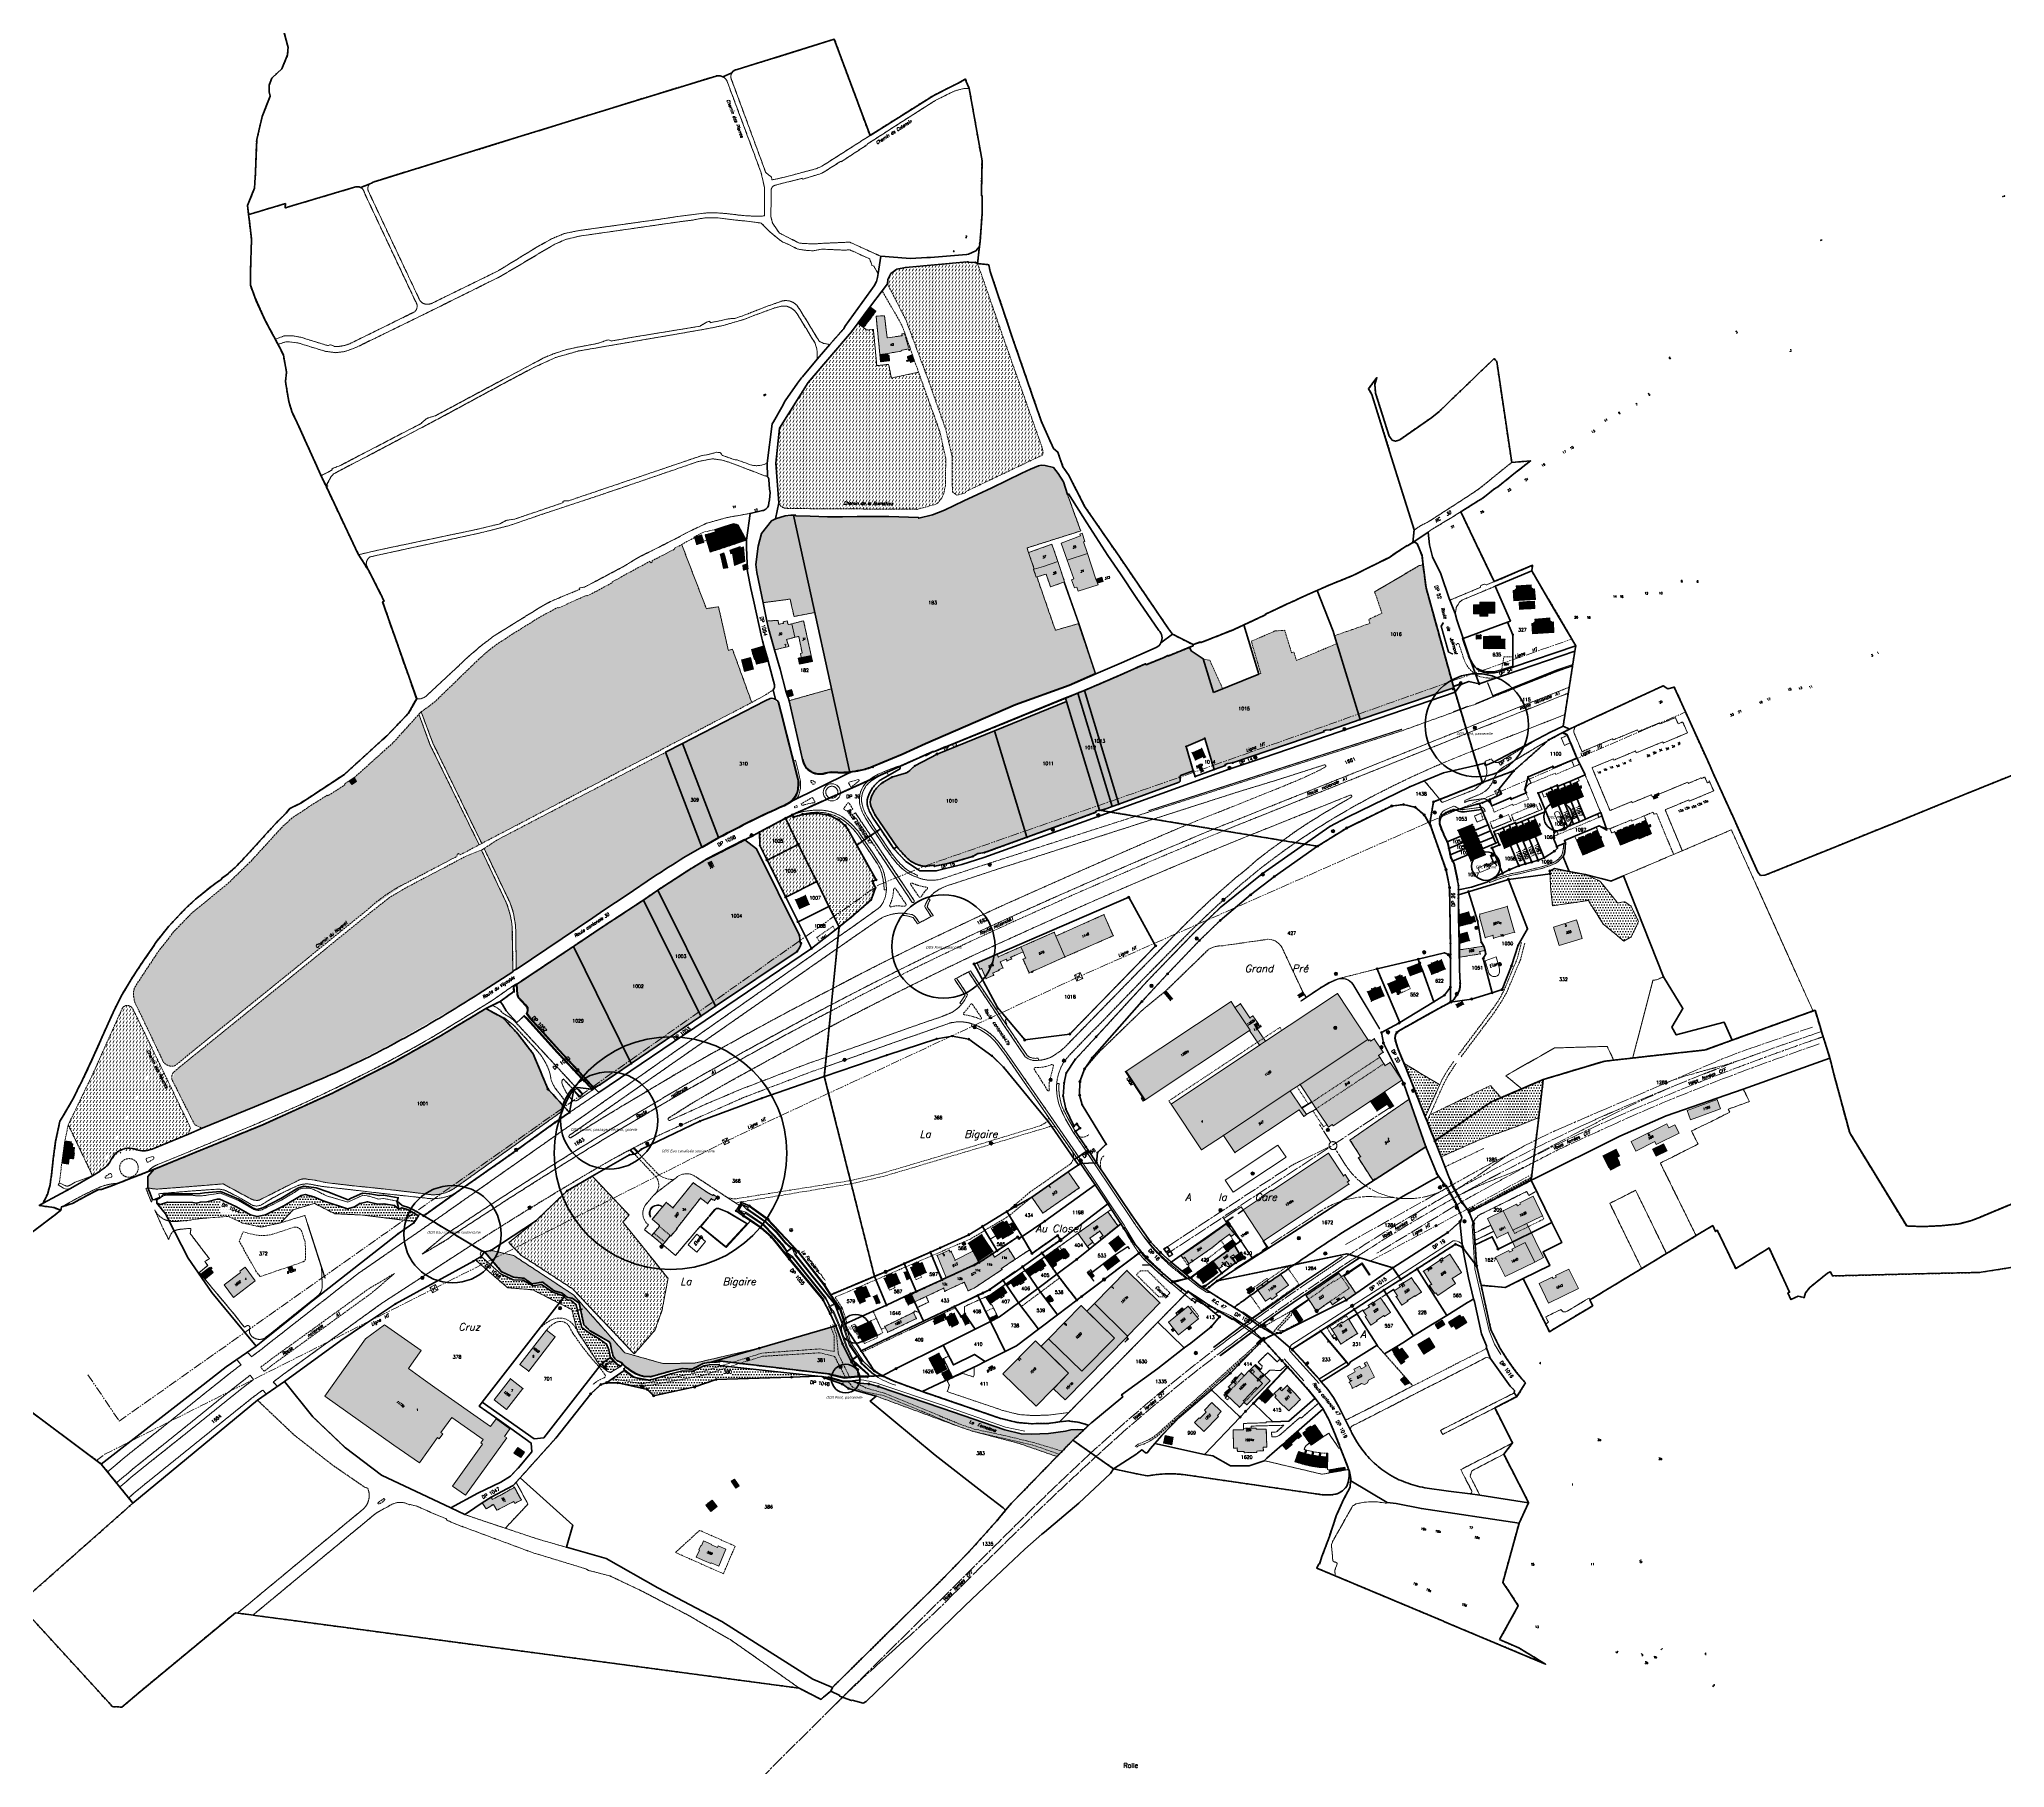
# Model space of a CAD drawing. Header units: metres. Extents: x 2513914 to 2544706, y 1140005 to 1171926.
# Drawn here: x 2514400 to 2515881, y 1145955 to 1147258 of the extents above; entities that cross this region are included whole.
import ezdxf
from ezdxf.enums import TextEntityAlignment as Align

# ---------------------------------------------------------------- set-up
doc = ezdxf.new("R2010")
doc.units = ezdxf.units.M
for name, pattern in [('MO_D', [7, 4, -1, 1, -1]), ('MO_G', [2.5, 1.5, -1]), ('MO_I', [2, 1.5, -0.5]), ('MO_J', [1.2, 0.7, -0.5]), ('MO_K', [1.7, 1, -0.7]), ('MO_L', [13.8, 10, -1, 1.8, -1]), ('MO_M', [11.5, 6.5, -1, 1, -1, 1, -1])]:
    doc.linetypes.add(name, pattern=pattern)
doc.layers.get('0').update_dxf_attribs({"lineweight": 15})
for name, color, linetype, lineweight in [('MO_AD_NO_POLICE', 7, 'Continuous', 20), ('MO_BF', 7, 'Continuous', 40), ('MO_BF_IMMEUBLE', 7, 'Continuous', 40), ('MO_BF_NUMERO', 7, 'Continuous', 40), ('MO_BF_PTS', 7, 'Continuous', 20), ('MO_COM', 7, 'MO_D', 40), ('MO_COM_COM', 7, 'Continuous', 40), ('MO_COM_COM_NOM', 7, 'Continuous', 40), ('MO_CS_BAT', 7, 'Continuous', 20), ('MO_CS_BAT_DES', 7, 'Continuous', 20), ('MO_CS_BAT_NUM', 7, 'Continuous', 20), ('MO_CS_EAU_COURS', 7, 'Continuous', 20), ('MO_CS_EAU_SENS_ECOUL', 7, 'Continuous', 20), ('MO_CS_NOM', 7, 'Continuous', 20), ('MO_CS_PTS', 7, 'Continuous', 20), ('MO_CS_RD_CHFER', 7, 'MO_I', 20), ('MO_CS_RD_ILOT', 7, 'MO_I', 20), ('MO_CS_RD_PLACE', 7, 'MO_I', 20), ('MO_CS_RD_ROUTE', 7, 'MO_I', 20), ('MO_CS_RD_TROTTOIR', 7, 'Continuous', 20), ('MO_CS_SB_FORET', 7, 'MO_I', 20), ('MO_CS_SB_FORET_HACH', 7, 'Continuous', 30), ('MO_CS_SV_CHAMP', 7, 'MO_I', 20), ('MO_CS_SV_CI_VIGNE', 7, 'MO_I', 20), ('MO_CS_SV_CI_VIGNE_HACH', 253, 'Continuous', 20), ('MO_CS_SV_JARDIN', 7, 'MO_I', 20), ('MO_NO_LIEU_DIT', 7, 'Continuous', 40), ('MO_OD_PTS', 7, 'Continuous', 20), ('MO_ODL_BAT_DETAIL', 7, 'MO_J', 20), ('MO_ODL_BERME_AV', 7, 'Continuous', 20), ('MO_ODL_CHAUSSEE_AV', 7, 'Continuous', 20), ('MO_ODL_COUVERT', 7, 'MO_J', 20), ('MO_ODL_DIVERS_AV', 7, 'Continuous', 20), ('MO_ODL_EAU_AV', 7, 'Continuous', 20), ('MO_ODL_ESCALIER', 7, 'Continuous', 20), ('MO_ODL_LIGNEHT', 7, 'MO_M', 20), ('MO_ODL_MAT', 7, 'Continuous', 20), ('MO_ODL_MUR', 7, 'Continuous', 20), ('MO_ODL_NOM', 7, 'Continuous', 20), ('MO_ODL_NOM_DE', 7, 'Continuous', 20), ('MO_ODL_PILIER', 7, 'MO_K', 20), ('MO_ODL_PISCINE_SUPERFICIE', 7, 'Continuous', 20), ('MO_ODL_QUAI_AV', 7, 'Continuous', 20), ('MO_ODL_SENTIER', 7, 'MO_I', 20), ('MO_ODL_SENTIER_AV', 7, 'MO_I', 20), ('MO_ODL_TROTTOIR_AV', 7, 'Continuous', 20), ('MO_ODL_VOIEFERREE', 7, 'MO_L', 20), ('MO_ODS_BATS_DES', 7, 'Continuous', 20), ('MO_ODS_BATS_NUM', 7, 'Continuous', 20), ('MO_ODS_BATSOUT', 7, 'Continuous', 20), ('MO_ODS_COUV_DES', 7, 'Continuous', 20), ('MO_ODS_COUV_NUM', 7, 'Continuous', 20), ('MO_ODS_COUVINDEP', 7, 'MO_J', 20), ('MO_PFP2', 7, 'Continuous', 20), ('MO_PFP3', 7, 'Continuous', 20), ('MO_RPL', 7, 'MO_G', 40), ('MUT_PFP3', 7, 'Continuous', 20)]:
    doc.layers.add(name, color=color, linetype=linetype, lineweight=lineweight)
for name, color, linetype, lineweight, true_color in [('MO_BF_PTS_CA', 7, 'Continuous', 18, 0xffffff), ('MO_COM_CA', 7, 'Continuous', 50, 0xffffff), ('MO_CS_BAT_HACH', 7, 'Continuous', 20, 0xa0a0a0), ('MO_ODS_BATSOUT_HACH', 7, 'Continuous', 20, 0xe1e1e1), ('MO_PFP3_CA', 7, 'Continuous', 18, 0xffffff), ('MO_RPL_CA', 7, 'Continuous', 50, 0xffffff)]:
    doc.layers.add(name, color=color, linetype=linetype, lineweight=lineweight, true_color=true_color)
doc.styles.add('BEL_Titre1_logo', font='tahoma.ttf', dxfattribs={"width": 1.1, "oblique": 13.5})
doc.styles.get("Standard").update_dxf_attribs({"font": 'simplex.shx'})
pattern_1 = [(63.434949, (0, 0), (-2.5000000252, -7.7e-09), [2.236068, -14.534441]), (63.434949, (0, 3), (-2.5000000252, -7.7e-09), [2.236068, -14.534441]), (63.434949, (0, 6), (-2.5000000252, -7.7e-09), [2.236068, -14.534441]), (63.434949, (0, 9), (-2.5000000252, -7.7e-09), [2.236068, -14.534441]), (63.434949, (0, 12), (-2.5000000252, -7.7e-09), [2.236068, -14.534441])]

# ---------------------------------------------------------------- blocks, each defined once
blk = doc.blocks.new('AD')
at = {"layer": 'MO_AD_NO_POLICE'}
blk.add_attdef('NUMERO', text='', height=0.0016, dxfattribs=at).set_placement((0, 0), align=Align.MIDDLE_CENTER)
blk = doc.blocks.new('B_CS_BAT')
at = {"layer": 'MO_CS_BAT_DES', "oblique": 15, "flags": 1}
blk.add_attdef('DESIGNATION', text='', height=0.0016, dxfattribs=at).set_placement((0.0014, -0.0011), align=Align.MIDDLE_CENTER)
at = {"layer": 'MO_CS_BAT_NUM', "oblique": 15}
blk.add_attdef('NUMERO', text='', height=0.0016, dxfattribs=at).set_placement((0.0014, 0.0009), align=Align.MIDDLE_CENTER)
blk = doc.blocks.new('B_CS_NOM')
at = {"layer": 'MO_CS_NOM', "oblique": 15}
blk.add_attdef('NOM', text='', height=0.0023, dxfattribs=at).set_placement((0, 0.0012), align=Align.MIDDLE_LEFT)
blk = doc.blocks.new('B_CS_SENS')
at = {"layer": 'MO_CS_EAU_SENS_ECOUL'}
blk.add_lwpolyline([(-0.005, 0, 0.054877), (-0.0038, -0.0003, 0.078214), (-0.003, -0.0003, 0.083524), (-0.0018, 0.0001, -0.131816), (-0.001, 0.0003, -0.04436), (-0.0001, 0.0002, 0.029142), (0.0012, 0, 0.021747), (0.0019, 0, 0.014581), (0.003, 0)], format="xyb", dxfattribs=at)
blk.add_solid([(0.003, -0.0005), (0.003, 0.0005), (0.005, 0)], dxfattribs=at)
blk = doc.blocks.new('B_NO_LIEUDIT')
at = {"layer": 'MO_NO_LIEU_DIT', "oblique": 15}
blk.add_attdef('NOM', text='', height=0.0055, dxfattribs=at).set_placement((0, -0.0018), align=Align.BOTTOM_LEFT)
at = {"layer": 'MO_NO_LIEU_DIT', "oblique": 15, "flags": 1}
blk.add_attdef('NOMOBJET_DE', text='', height=0.0018, dxfattribs=at).set_placement((0, -0.0046), align=Align.MIDDLE_CENTER)
blk = doc.blocks.new('B_ODL_BAT')
at = {"layer": 'MO_ODS_BATS_DES', "oblique": 15, "flags": 1}
blk.add_attdef('DESIGNATION', text='', height=0.0016, dxfattribs=at).set_placement((0, -0.002), align=Align.MIDDLE_CENTER)
at = {"layer": 'MO_ODS_BATS_NUM', "oblique": 15}
blk.add_attdef('NUMERO', text='', height=0.0016, dxfattribs=at).set_placement((0, 0), align=Align.MIDDLE_CENTER)
blk = doc.blocks.new('B_ODL_COUV')
at = {"layer": 'MO_ODS_COUV_DES', "oblique": 15, "flags": 1}
blk.add_attdef('DESIGNATION', text='', height=0.0016, dxfattribs=at).set_placement((0, -0.002), align=Align.MIDDLE_CENTER)
at = {"layer": 'MO_ODS_COUV_NUM', "oblique": 15}
blk.add_attdef('NUMERO', text='', height=0.0016, dxfattribs=at).set_placement((0, 0), align=Align.MIDDLE_CENTER)
blk = doc.blocks.new('B_ODL_NOM')
at = {"layer": 'MO_ODL_NOM', "oblique": 15}
blk.add_attdef('NOM', text='', height=0.0023, dxfattribs=at).set_placement((0, -0.0008), align=Align.BOTTOM_LEFT)
at = {"layer": 'MO_ODL_NOM_DE', "flags": 1}
blk.add_attdef('NOMOBJET_DE', text='', height=0.0018, dxfattribs=at).set_placement((0, -0.0028), align=Align.MIDDLE_CENTER)
blk = doc.blocks.new('IMMEUBLE_NUM')
at = {"layer": 'MO_BF_IMMEUBLE', "flags": 1}
blk.add_attdef('IDENTDN', (0, 0.0029), '', height=0.0025, dxfattribs=at)
at = {"layer": 'MO_BF_NUMERO'}
blk.add_attdef('NUMERO', (0, -0.0001), '', height=0.0025, dxfattribs=at)
blk = doc.blocks.new('NOM_COMMUNE')
at = {"layer": 'MO_COM_COM_NOM'}
blk.add_attdef('NOM', text='', height=0.0035, dxfattribs=at).set_placement((0, -0.0025), align=Align.BOTTOM_LEFT)
blk = doc.blocks.new('PFP2_STATIONNABLE')
at = {"layer": 'MO_PFP2', "linetype": 'Continuous'}
for p, q in [((-0.0016, -0.0009), (0, 0.0019)), ((0, 0.0019), (0.0016, -0.0009)), ((-0.0016, -0.0009), (0.0016, -0.0009))]:
    blk.add_line(p, q, dxfattribs=at)
blk.add_circle((0, 0), 0.0005, dxfattribs=at)
at = {"layer": 'MO_PFP2'}
blk.add_point((0, 0), dxfattribs=at)
blk = doc.blocks.new('PFP3_BORNE')
at = {"layer": 'MO_PFP3_CA'}
h = blk.add_hatch(color=256, dxfattribs=at)
edge = h.paths.add_edge_path()
edge.add_arc((0, 0), 0.0013, 0, 360)
at = {"layer": 'MO_BF_PTS'}
blk.add_point((0, 0), dxfattribs=at)
at = {"layer": 'MO_PFP3', "linetype": 'Continuous'}
for radius in [0.0013, 0.0008]:
    blk.add_circle((0, 0), radius, dxfattribs=at)
blk = doc.blocks.new('PFP3_CHEVILLE')
at = {"layer": 'MO_PFP3_CA'}
h = blk.add_hatch(color=256, dxfattribs=at)
edge = h.paths.add_edge_path()
edge.add_arc((0, 0), 0.0013, 0, 360)
at = {"layer": 'MO_PFP3', "linetype": 'Continuous'}
for radius in [0.0013, 0.0005]:
    blk.add_circle((0, 0), radius, dxfattribs=at)
blk.add_point((0, 0), dxfattribs=at)
at = {"layer": 'MO_PFP3_CA'}
blk.add_circle((0, 0), 0.0005, dxfattribs=at)
blk = doc.blocks.new('PFP3_CROIX')
at = {"layer": 'MO_PFP3_CA'}
h = blk.add_hatch(color=256, dxfattribs=at)
edge = h.paths.add_edge_path()
edge.add_arc((0, 0), 0.0013, 0, 360)
at = {"layer": 'MO_BF_PTS', "linetype": 'Continuous'}
blk.add_point((0, 0), dxfattribs=at)
at = {"layer": 'MO_PFP3', "linetype": 'Continuous'}
for p, q in [((-0.0009, 0.0009), (-0.0004, 0.0004)), ((-0.0009, 0.0009), (-0.0004, 0.0004)), ((0.0004, 0.0004), (0.0009, 0.0009)), ((0.0004, 0.0004), (0.0008, 0.0008)), ((-0.0009, -0.0009), (-0.0004, -0.0004)), ((0.0004, -0.0004), (0.0009, -0.0009))]:
    blk.add_line(p, q, dxfattribs=at)
for radius in [0.0013, 0.0005]:
    blk.add_circle((0, 0), radius, dxfattribs=at)
at = {"layer": 'MO_PFP3_CA'}
blk.add_circle((0, 0), 0.0005, dxfattribs=at)
blk = doc.blocks.new('PFP3_PIEU')
at = {"layer": 'MO_PFP3_CA'}
h = blk.add_hatch(color=256, dxfattribs=at)
edge = h.paths.add_edge_path()
edge.add_arc((0, 0), 0.0005, 0, 360)
at = {"layer": 'MO_PFP3', "linetype": 'Continuous'}
blk.add_line((0, 0.0005), (0, 0.0011), dxfattribs=at)
for radius in [0.0013, 0.0005]:
    blk.add_circle((0, 0), radius, dxfattribs=at)
at = {"layer": 'MO_PFP3_CA'}
blk.add_circle((0, 0), 0.0005, dxfattribs=at)
at = {"layer": 'MUT_PFP3', "linetype": 'Continuous'}
blk.add_point((0, 0), dxfattribs=at)
blk = doc.blocks.new('PTS_BF_BORNE')
at = {"layer": 'MO_BF_PTS_CA'}
h = blk.add_hatch(color=256, dxfattribs=at)
edge = h.paths.add_edge_path()
edge.add_arc((0, 0), 0.0008, 0, 360)
at = {"layer": 'MO_BF_PTS', "linetype": 'Continuous'}
blk.add_circle((0, 0), 0.0008, dxfattribs=at)
blk.add_point((0, 0), dxfattribs=at)
blk = doc.blocks.new('PTS_BF_CHEVILLE')
at = {"layer": 'MO_BF_PTS_CA'}
h = blk.add_hatch(color=256, dxfattribs=at)
edge = h.paths.add_edge_path()
edge.add_arc((0, 0), 0.0005, 0, 360)
at = {"layer": 'MO_BF_PTS', "linetype": 'Continuous'}
blk.add_circle((0, 0), 0.0005, dxfattribs=at)
blk.add_point((0, 0), dxfattribs=at)
blk = doc.blocks.new('PTS_BF_CROIX')
at = {"layer": 'MO_BF_PTS_CA'}
h = blk.add_hatch(color=256, dxfattribs=at)
edge = h.paths.add_edge_path()
edge.add_arc((0, 0), 0.0005, 0, 360)
at = {"layer": 'MO_BF_PTS', "linetype": 'Continuous'}
for p, q in [((-0.0008, 0.0008), (-0.0004, 0.0004)), ((0.0004, 0.0004), (0.0008, 0.0008)), ((-0.0008, -0.0008), (-0.0004, -0.0004)), ((0.0004, -0.0004), (0.0008, -0.0008))]:
    blk.add_line(p, q, dxfattribs=at)
blk.add_circle((0, 0), 0.0005, dxfattribs=at)
blk.add_point((0, 0), dxfattribs=at)
blk = doc.blocks.new('PTS_BF_NON_MATE_DEFINI')
at = {"layer": 'MO_BF_PTS_CA'}
h = blk.add_hatch(color=256, dxfattribs=at)
edge = h.paths.add_edge_path()
edge.add_arc((0, 0), 0.00065, 0, 360)
at = {"layer": 'MO_BF_PTS', "linetype": 'Continuous'}
for radius in [0.00015, 0.0001, 0.00005]:
    blk.add_circle((0, 0), radius, dxfattribs=at)
blk.add_point((0, 0), dxfattribs=at)
blk = doc.blocks.new('PTS_BF_NON_MATE_NONDEFINI')
at = {"layer": 'MO_BF_PTS_CA'}
h = blk.add_hatch(color=256, dxfattribs=at)
edge = h.paths.add_edge_path()
edge.add_arc((0, 0), 0.00065, 0, 360)
at = {"layer": 'MO_BF_PTS', "linetype": 'Continuous'}
blk.add_circle((0, 0), 0.0001, dxfattribs=at)
blk.add_point((0, 0), dxfattribs=at)
blk = doc.blocks.new('PTS_BF_PIEU')
at = {"layer": 'MO_BF_PTS_CA'}
h = blk.add_hatch(color=256, dxfattribs=at)
edge = h.paths.add_edge_path()
edge.add_arc((0, 0), 0.0005, 0, 360)
at = {"layer": 'MO_BF_PTS', "linetype": 'Continuous'}
blk.add_line((0, 0.0005), (0, 0.0011), dxfattribs=at)
blk.add_circle((0, 0), 0.0005, dxfattribs=at)
blk.add_point((0, 0), dxfattribs=at)
blk = doc.blocks.new('PTS_CS')
at = {"layer": 'MO_CS_PTS', "linetype": 'Continuous'}
blk.add_circle((0, 0), 0.0001, dxfattribs=at)
at = {"layer": 'MO_CS_PTS'}
blk.add_point((0, 0), dxfattribs=at)
blk = doc.blocks.new('PTS_OD')
at = {"layer": 'MO_OD_PTS', "linetype": 'Continuous'}
blk.add_circle((0, 0), 0.0001, dxfattribs=at)
at = {"layer": 'MO_OD_PTS'}
blk.add_point((0, 0), dxfattribs=at)

msp = doc.modelspace()

# ---------------------------------------------------------------- hatches: boundary and pattern name
at = {"layer": 'MO_CS_BAT_HACH'}
for points in [[(2515016.9, 1147043.5), (2515026, 1147055.9), (2515030.2, 1147052.8), (2515020.9, 1147040.5)], [(2515049.3, 1147022.7), (2515049.2, 1147023.3), (2515054.5, 1147024.4), (2515055.1, 1147023.2), (2515055.6, 1147023.2), (2515055.4, 1147024), (2515056.3, 1147024.2), (2515055.8, 1147025.7), (2515054.7, 1147025.7), (2515052.5, 1147033.3), (2515053.1, 1147033.4), (2515052.6, 1147034.8), (2515052.1, 1147034.8), (2515051.7, 1147036), (2515049.7, 1147035.8), (2515049.9, 1147034.4), (2515038.7, 1147032.8), (2515036.7, 1147049.5), (2515030.3, 1147049.1), (2515033.2, 1147020.2), (2515039.2, 1147021.1)], [(2515033.2, 1147020.2), (2515039.2, 1147021.1), (2515039.5, 1147019.5), (2515040.1, 1147019.5), (2515040.4, 1147015.5), (2515033.7, 1147014.7)], [(2515059.1, 1147016.2), (2515059.3, 1147015.3), (2515056.2, 1147014.2), (2515055.7, 1147015.6), (2515053.5, 1147014.9), (2515053.2, 1147015.7), (2515054.4, 1147016), (2515053.9, 1147018.7), (2515057.2, 1147019.9)], [(2514895.1, 1146876.9), (2514893.5, 1146882.2), (2514893.3, 1146882.6), (2514898.8, 1146884.3), (2514900.2, 1146879.5), (2514900.5, 1146878.5)], [(2514909.3, 1146886.5), (2514910.8, 1146882), (2514912.1, 1146882.4), (2514914.4, 1146874.1), (2514905.2, 1146871.2), (2514902.6, 1146880.2), (2514901.4, 1146884.4)], [(2514909.3, 1146886.5), (2514908.7, 1146888.2), (2514916.4, 1146890.8), (2514921.3, 1146876.4), (2514914.4, 1146874.1), (2514912.1, 1146882.4), (2514910.8, 1146882)], [(2515187.8, 1146879.3), (2515185.6, 1146885.5), (2515184, 1146884.9), (2515184.4, 1146883.4), (2515169.9, 1146878), (2515174.4, 1146865.2), (2515189.6, 1146870.2), (2515186.6, 1146878.9)], [(2514913.5, 1146866.9), (2514912.8, 1146869.7), (2514915.5, 1146870.8), (2514916.6, 1146867.8)], [(2514916.6, 1146867.8), (2514918.5, 1146859.5), (2514915.4, 1146858.8), (2514913.5, 1146866.9)], [(2514923.7, 1146861.2), (2514922, 1146870.2), (2514920.9, 1146870), (2514920, 1146872.6), (2514927.9, 1146875.6), (2514928.2, 1146874.4), (2514930.5, 1146875.3), (2514931.5, 1146864.1)], [(2515167.4, 1146864.1), (2515162.9, 1146877.2), (2515145.3, 1146870.9), (2515149.6, 1146858.4), (2515156.5, 1146860.5)], [(2515174.4, 1146865.2), (2515179.4, 1146851), (2515177.7, 1146850.3), (2515179.9, 1146844.2), (2515181.6, 1146844.7), (2515182.7, 1146841.7), (2515197.7, 1146846.6), (2515197.3, 1146847.8), (2515196.1, 1146850.9), (2515189.6, 1146870.2)], [(2514933.2, 1146858.4), (2514930.4, 1146857.6), (2514929.8, 1146861.4), (2514933.2, 1146862.5), (2514933.6, 1146858.5)], [(2515149.6, 1146858.4), (2515156.5, 1146860.5), (2515167.4, 1146864.1), (2515172.5, 1146848.8), (2515161.8, 1146845.1), (2515158.5, 1146854.7), (2515151.6, 1146852.5), (2515151.1, 1146852.3), (2515149.1, 1146858.2)], [(2515200.4, 1146852.3), (2515196.1, 1146850.9), (2515197.3, 1146847.8), (2515201.5, 1146849.2)], [(2515527.4, 1146835.6), (2515511.2, 1146834.5), (2515510.7, 1146842.4), (2515511.9, 1146842.5), (2515513.1, 1146843.8), (2515512.9, 1146845.7), (2515524.1, 1146846.5), (2515524.2, 1146844.6), (2515525.6, 1146843.4), (2515526.8, 1146843.5)], [(2515485.5, 1146833.6), (2515496.8, 1146833.6), (2515496.7, 1146825.1), (2515491.5, 1146825.1), (2515491.5, 1146822.9), (2515485.5, 1146822.9), (2515485.5, 1146824.6), (2515480.8, 1146824.6), (2515480.8, 1146831.6), (2515485.5, 1146831.6)], [(2515518.4, 1146828.2), (2515515.5, 1146828.1), (2515515.2, 1146833.6), (2515518, 1146833.8)], [(2515518, 1146833.8), (2515520.9, 1146833.9), (2515521.2, 1146828.4), (2515518.4, 1146828.2)], [(2515520.9, 1146833.9), (2515523.7, 1146834.1), (2515524.1, 1146828.6), (2515521.2, 1146828.4)], [(2515523.7, 1146834.1), (2515526.6, 1146834.3), (2515526.9, 1146828.8), (2515524.1, 1146828.6)], [(2515541.4, 1146810.7), (2515525.3, 1146809.6), (2515524.7, 1146817.5), (2515526, 1146817.6), (2515527.2, 1146818.9), (2515527, 1146820.8), (2515538.2, 1146821.6), (2515538.3, 1146819.7), (2515539.7, 1146818.5), (2515540.9, 1146818.6)], [(2514953.7, 1146797.5), (2514949.3, 1146813.6), (2514948, 1146819.3), (2514956.5, 1146819.8), (2514956.8, 1146816.8), (2514960.5, 1146817.5), (2514960.3, 1146818.6), (2514963.3, 1146819.4), (2514964, 1146816.6), (2514966.7, 1146817.2), (2514969, 1146807), (2514962.9, 1146805.3), (2514964.5, 1146800.1)], [(2514973.8, 1146791.7), (2514973.3, 1146794.8), (2514974.6, 1146795.2), (2514972, 1146807.7), (2514969, 1146807), (2514966.7, 1146817.2), (2514975.7, 1146819.5), (2514981.4, 1146793.3)], [(2515486.2, 1146808.9), (2515486.4, 1146805.9), (2515482.8, 1146805.7), (2515482.6, 1146808.7)], [(2515492.3, 1146798.5), (2515492.3, 1146798.7), (2515488.3, 1146798.7), (2515488.3, 1146807.6), (2515492.3, 1146807.6), (2515492.3, 1146807.8), (2515501, 1146807.8), (2515501, 1146805.6), (2515504.4, 1146805.6), (2515504.4, 1146798.5)], [(2514931.2, 1146781.3), (2514937.9, 1146783.1), (2514935.7, 1146791.9), (2514928.8, 1146790.1)], [(2514938.6, 1146790.3), (2514939.2, 1146790.4), (2514940.2, 1146786.7), (2514948.1, 1146788.7), (2514947.2, 1146792.7), (2514947.9, 1146792.9), (2514945.8, 1146800.6), (2514936.4, 1146797.7)], [(2514971.6, 1146791.3), (2514972.6, 1146786.8), (2514982.5, 1146788.8), (2514981.4, 1146793.3), (2514973.8, 1146791.7)], [(2514963.8, 1146761.9), (2514962.4, 1146766.5), (2514966.6, 1146767.6), (2514967.9, 1146763.1)], [(2515277, 1146717.2), (2515271.1, 1146714.5), (2515268.6, 1146720), (2515275.8, 1146723.2), (2515278.7, 1146716.8), (2515277.4, 1146716.2)], [(2515277.2, 1146706.1), (2515275.4, 1146705.3), (2515273.8, 1146708.6), (2515275.7, 1146709.5)], [(2514636.9, 1146701.2), (2514638.6, 1146698.4), (2514635.2, 1146696.1), (2514633.2, 1146698.9), (2514636.1, 1146700.7)], [(2515544.8, 1146680.1), (2515540.1, 1146678.2), (2515536.2, 1146687.6), (2515535.7, 1146688.7), (2515537.4, 1146689.4), (2515537.1, 1146690.1), (2515540.1, 1146691.3)], [(2515549.1, 1146682), (2515549.5, 1146681.1), (2515549.8, 1146681.2), (2515544.7, 1146693.3), (2515541.7, 1146692), (2515541.9, 1146691.4), (2515540.5, 1146690.8), (2515540.3, 1146691.4), (2515540.1, 1146691.3), (2515544.8, 1146680.1)], [(2515549.8, 1146681.2), (2515544.7, 1146693.3), (2515544.8, 1146693.3), (2515545.5, 1146691.7), (2515546.9, 1146692.3), (2515546.6, 1146693), (2515549.7, 1146694.2), (2515554.3, 1146683.1)], [(2515558.9, 1146685), (2515554.2, 1146696.1), (2515551.1, 1146694.9), (2515551.4, 1146694.2), (2515550, 1146693.6), (2515549.7, 1146694.3), (2515549.7, 1146694.2), (2515554.3, 1146683.1)], [(2515558.9, 1146685), (2515554.2, 1146696.1), (2515554.3, 1146696.2), (2515554.6, 1146695.5), (2515556, 1146696.1), (2515555.7, 1146696.8), (2515558.9, 1146698.1), (2515563.6, 1146686.9)], [(2515616.7, 1146685.1), (2515616.1, 1146686.7), (2515618.9, 1146687.9), (2515619.6, 1146686.3)], [(2515470.9, 1146656.8), (2515468.9, 1146661.5), (2515479.5, 1146665.9), (2515480.2, 1146664.3), (2515480.8, 1146664.5), (2515482.1, 1146661.5)], [(2515484, 1146657), (2515482.7, 1146660), (2515482.1, 1146659.7), (2515481.5, 1146661.1), (2515482.1, 1146661.4), (2515482.1, 1146661.5), (2515470.9, 1146656.8), (2515472.8, 1146652.3)], [(2515508.7, 1146649.9), (2515504, 1146647.9), (2515499.6, 1146658.5), (2515501.3, 1146659.2), (2515501, 1146659.9), (2515504, 1146661.1)], [(2515505.6, 1146661.8), (2515505.8, 1146661.1), (2515504.4, 1146660.5), (2515504.1, 1146661.2), (2515504, 1146661.1), (2515508.7, 1146649.9), (2515513.3, 1146651.8), (2515508.6, 1146663)], [(2515513.3, 1146651.8), (2515508.6, 1146663), (2515508.7, 1146663.1), (2515508.9, 1146662.4), (2515510.4, 1146663), (2515510.1, 1146663.7), (2515513.1, 1146664.9), (2515518.2, 1146652.8), (2515518, 1146652.7), (2515517.6, 1146653.6)], [(2515522.8, 1146654.7), (2515518.1, 1146665.9), (2515515, 1146664.6), (2515515.3, 1146664), (2515513.9, 1146663.4), (2515513.2, 1146665), (2515513.1, 1146664.9), (2515518.2, 1146652.8)], [(2515522.7, 1146667.8), (2515527.4, 1146656.6), (2515522.8, 1146654.7), (2515518.1, 1146665.9), (2515518.2, 1146665.9), (2515518.4, 1146665.3), (2515519.9, 1146665.9), (2515519.6, 1146666.6)], [(2515532, 1146658.6), (2515527.4, 1146669.8), (2515524.2, 1146668.4), (2515524.4, 1146667.8), (2515523, 1146667.2), (2515522.7, 1146667.8), (2515522.7, 1146667.8), (2515527.4, 1146656.6)], [(2515573.8, 1146647.3), (2515568.8, 1146659.4), (2515565.2, 1146657.9), (2515565.4, 1146657.2), (2515563.8, 1146656.5), (2515563.6, 1146657.2), (2515563.5, 1146657.1), (2515568.5, 1146645.1)], [(2515573.8, 1146647.3), (2515568.8, 1146659.4), (2515568.8, 1146659.4), (2515569.1, 1146658.7), (2515570.7, 1146659.4), (2515570.4, 1146660.1), (2515574.2, 1146661.6), (2515579.2, 1146649.6)], [(2515596.2, 1146652.2), (2515591.5, 1146650.2), (2515587.5, 1146659.7), (2515589.2, 1146660.5), (2515589, 1146661.1), (2515592, 1146662.4)], [(2515600.8, 1146654.1), (2515596.5, 1146664.3), (2515593.5, 1146663), (2515593.8, 1146662.4), (2515592.3, 1146661.8), (2515592.1, 1146662.4), (2515592, 1146662.4), (2515596.2, 1146652.2)], [(2515600.8, 1146654.1), (2515596.5, 1146664.3), (2515596.6, 1146664.3), (2515596.9, 1146663.7), (2515598.3, 1146664.3), (2515598.1, 1146664.9), (2515601.1, 1146666.2), (2515605.7, 1146655.1), (2515605.5, 1146655), (2515605.1, 1146655.9)], [(2515610.3, 1146657), (2515606.1, 1146667.2), (2515603, 1146665.9), (2515603.3, 1146665.3), (2515601.8, 1146664.7), (2515601.2, 1146666.2), (2515601.1, 1146666.2), (2515605.7, 1146655.1)], [(2515610.7, 1146669.1), (2515615, 1146659), (2515610.3, 1146657), (2515606.1, 1146667.2), (2515606.1, 1146667.2), (2515606.4, 1146666.6), (2515607.8, 1146667.2), (2515607.6, 1146667.8)], [(2515485.9, 1146652.4), (2515484.6, 1146655.4), (2515484, 1146655.2), (2515483.4, 1146656.6), (2515484.1, 1146656.8), (2515484, 1146657), (2515472.8, 1146652.3), (2515474.7, 1146647.7)], [(2515487.9, 1146647.8), (2515476.6, 1146643.1), (2515474.7, 1146647.7), (2515485.9, 1146652.4), (2515486, 1146652.3), (2515485.3, 1146652), (2515486, 1146650.6), (2515486.6, 1146650.9)], [(2515489.7, 1146643.1), (2515488.5, 1146646.3), (2515487.8, 1146646.1), (2515487.2, 1146647.5), (2515487.9, 1146647.8), (2515487.9, 1146647.8), (2515476.6, 1146643.1), (2515478.6, 1146638.4)], [(2515568.5, 1146645.1), (2515563.1, 1146642.8), (2515558.3, 1146654.2), (2515560.2, 1146655), (2515559.9, 1146655.7), (2515563.5, 1146657.1)], [(2514907.3, 1146636.3), (2514904.7, 1146634.8), (2514903.6, 1146636.9), (2514906.3, 1146638.2)], [(2514980, 1146605.6), (2514972.6, 1146602.3), (2514969.5, 1146609.2), (2514977, 1146612.4)], [(2515469.9, 1146593.9), (2515469.9, 1146598), (2515477, 1146600), (2515478.1, 1146596.2), (2515478.4, 1146596.3), (2515478.5, 1146596), (2515481.1, 1146596.8), (2515482.2, 1146592.7), (2515479.7, 1146592), (2515479.7, 1146591.7), (2515469.6, 1146589), (2515469.5, 1146593.7)], [(2515485.5, 1146598.3), (2515506.2, 1146604.1), (2515511.7, 1146584.6), (2515495.9, 1146580.1), (2515495.3, 1146582.2), (2515489.6, 1146580.6), (2515485.3, 1146596.2)], [(2515172.7, 1146566), (2515148.2, 1146555.1), (2515148.4, 1146554.7), (2515147.7, 1146554.4), (2515147.5, 1146554.8), (2515145.7, 1146554), (2515141.1, 1146564.3), (2515143.1, 1146565.2), (2515141.1, 1146569.8), (2515139.5, 1146573.6), (2515164.7, 1146584.6), (2515165.9, 1146581.8)], [(2515209.1, 1146582), (2515202.1, 1146597.9), (2515165.9, 1146581.8), (2515172.7, 1146566)], [(2515477.7, 1146578.3), (2515470.3, 1146576.2), (2515470.2, 1146583.2), (2515475.9, 1146584.7)], [(2515562.7, 1146580), (2515545.3, 1146574.6), (2515541, 1146588.4), (2515558.4, 1146593.9), (2515559.3, 1146590.9), (2515560.9, 1146586)], [(2515106.5, 1146561.6), (2515121.5, 1146568.2), (2515122.4, 1146566.1), (2515139.5, 1146573.6), (2515141.1, 1146569.8), (2515131.9, 1146565.8), (2515132.5, 1146564.5), (2515129.1, 1146563), (2515128.5, 1146564.3), (2515124, 1146562.3), (2515126, 1146557.7), (2515122.9, 1146556.4), (2515123.1, 1146556), (2515118.4, 1146553.9), (2515119.1, 1146552.2), (2515113.2, 1146549.7), (2515109.9, 1146557.3), (2515108.6, 1146556.7)], [(2515485.8, 1146568.3), (2515470.4, 1146565.8), (2515470.4, 1146571.4), (2515488.4, 1146574.1), (2515489.4, 1146570.9), (2515485.4, 1146570.1)], [(2515442.4, 1146555.3), (2515433, 1146551.8), (2515430.8, 1146557.8), (2515440.1, 1146561.3)], [(2515459.4, 1146556.9), (2515449.2, 1146552.8), (2515446.4, 1146559.7), (2515449.2, 1146560.9), (2515449, 1146561.4), (2515453.5, 1146563.2), (2515453.7, 1146562.7), (2515456.5, 1146563.9)], [(2515413.3, 1146536.6), (2515403.8, 1146532.6), (2515400.7, 1146539.8), (2515403.5, 1146540.9), (2515404, 1146542), (2515406.5, 1146543.1), (2515407.6, 1146542.7), (2515410.4, 1146543.8)], [(2515426.1, 1146539), (2515423.3, 1146537.9), (2515422.5, 1146539.9), (2515419.2, 1146538.5), (2515416.1, 1146545.7), (2515422.6, 1146548.4), (2515421.6, 1146550.8), (2515425.2, 1146552.3), (2515425.5, 1146551.4), (2515426.7, 1146552), (2515427.4, 1146550.4), (2515429.2, 1146551.2), (2515432.1, 1146544), (2515425.2, 1146541.1)], [(2515311.9, 1146510.6), (2515233.1, 1146458.3), (2515218.8, 1146479.8), (2515298, 1146532.4), (2515300.9, 1146528), (2515312.3, 1146510.8)], [(2515323.9, 1146502.4), (2515378.2, 1146538.4), (2515401, 1146503.9), (2515350, 1146469.9), (2515342.6, 1146465), (2515292.2, 1146431.5), (2515275.7, 1146420.6), (2515252.7, 1146455.1), (2515319.4, 1146499.4)], [(2515319.4, 1146499.4), (2515311.9, 1146510.6), (2515312.3, 1146510.8), (2515300.9, 1146528), (2515305, 1146530.7), (2515312.1, 1146520.1), (2515314.4, 1146521.6), (2515317.8, 1146516.5), (2515315.5, 1146514.9), (2515316.4, 1146513.6), (2515323.9, 1146502.4)], [(2515473.3, 1146530.3), (2515468.6, 1146528), (2515467.6, 1146530.1), (2515472.3, 1146532.4)], [(2515362.2, 1146451.6), (2515370.1, 1146439.6), (2515371.4, 1146437.7), (2515374.2, 1146439.6), (2515374.8, 1146438.7), (2515403, 1146457.4), (2515413.5, 1146464.3), (2515426.7, 1146473.1), (2515417.8, 1146486.5), (2515414.1, 1146484.1), (2515413.2, 1146485.5), (2515410, 1146490.4), (2515409.1, 1146491.8), (2515412.7, 1146494.2), (2515405.9, 1146504.4), (2515403.1, 1146502.6), (2515402.6, 1146503.4), (2515401.7, 1146502.9), (2515401, 1146503.9), (2515350, 1146469.9), (2515358.9, 1146456.5)], [(2515218.3, 1146479.5), (2515232.6, 1146457.9), (2515233.1, 1146458.3), (2515218.8, 1146479.8)], [(2515342.6, 1146465), (2515351.3, 1146451.9), (2515351.5, 1146452.1), (2515354.8, 1146447.2), (2515352.7, 1146445.8), (2515349.4, 1146450.7), (2515300.9, 1146418.5), (2515292.2, 1146431.5)], [(2515395.6, 1146415.5), (2515393.9, 1146414.5), (2515404.8, 1146397.6), (2515406.4, 1146398.6), (2515406.7, 1146398.3), (2515444.9, 1146422.8), (2515432.1, 1146458.7), (2515387.6, 1146428)], [(2515666.8, 1146451.5), (2515644.2, 1146443.3), (2515641.7, 1146450.3), (2515664.3, 1146458.5)], [(2515617.4, 1146426.8), (2515618.5, 1146424.5), (2515635.7, 1146433.1), (2515632.6, 1146439.5), (2515627.9, 1146437.1), (2515626.4, 1146440.2), (2515599.6, 1146426.8), (2515603.2, 1146419.7)], [(2514416.4, 1146410.5), (2514418.8, 1146427.4), (2514423.9, 1146426.6), (2514423.6, 1146425.5), (2514424.9, 1146425.2), (2514424.6, 1146422.6), (2514425.8, 1146422.4), (2514426.1, 1146422.3), (2514425.5, 1146418.3), (2514426.1, 1146418.3), (2514425.4, 1146413.8), (2514422.1, 1146414.2), (2514421.4, 1146409.9)], [(2515626.6, 1146419.8), (2515618.4, 1146415.7), (2515615.7, 1146421.1), (2515623.9, 1146425.2)], [(2515386.8, 1146394.7), (2515385.6, 1146396.4), (2515387.1, 1146397.3), (2515384, 1146401.9), (2515382.6, 1146400.9), (2515371.3, 1146418), (2515328.7, 1146389.7), (2515328.4, 1146390.1), (2515321.1, 1146385.3), (2515321.4, 1146384.8), (2515307, 1146375.3), (2515322.5, 1146352)], [(2515582.7, 1146407), (2515583, 1146407.2), (2515584, 1146405.3), (2515591.4, 1146409.1), (2515590.5, 1146411), (2515590.8, 1146411.1), (2515588.9, 1146414.8), (2515590.8, 1146415.8), (2515588.2, 1146421.1), (2515578.2, 1146416.1)], [(2514861.2, 1146356), (2514867, 1146362.9), (2514866.6, 1146363.1), (2514867, 1146363.6), (2514861.6, 1146368.2), (2514872.2, 1146380.9), (2514877.2, 1146376.8), (2514892.5, 1146395.8), (2514902.6, 1146388.8), (2514907.2, 1146386.2), (2514907.6, 1146386.8), (2514910.4, 1146385.1), (2514908.5, 1146382.4), (2514907.5, 1146383), (2514907.3, 1146382.9), (2514906.1, 1146383.7), (2514903.3, 1146380.1), (2514898, 1146384.2), (2514880, 1146361.3), (2514880.3, 1146361.1), (2514875.6, 1146355.6), (2514875.2, 1146355.9), (2514869.6, 1146349)], [(2515175.2, 1146403.9), (2515183.5, 1146391.9), (2515156.1, 1146372.9), (2515147.7, 1146384.9)], [(2515503.2, 1146374.6), (2515513.2, 1146379.5), (2515513.8, 1146378.3), (2515516.2, 1146379.5), (2515515.6, 1146380.7), (2515525.6, 1146385.6), (2515532.8, 1146370.9), (2515510.4, 1146359.9)], [(2515120.6, 1146355.7), (2515117.9, 1146360.3), (2515119.2, 1146361.1), (2515118.5, 1146362.2), (2515121.7, 1146364.1), (2515123.9, 1146365.5), (2515124.6, 1146364.3), (2515128.7, 1146366.7), (2515130.3, 1146363.9), (2515132.8, 1146359.7), (2515133.8, 1146358.1), (2515129.8, 1146355.7), (2515129.7, 1146355.9), (2515125.7, 1146353.6), (2515124.9, 1146355), (2515124.7, 1146354.9), (2515122.1, 1146353.3)], [(2515131.3, 1146364.5), (2515133.7, 1146365.9), (2515136.7, 1146361), (2515134.2, 1146359.5)], [(2515205.1, 1146373.9), (2515212.7, 1146363.3), (2515199.9, 1146353.1), (2515199.1, 1146354.3), (2515201.4, 1146355.9), (2515198.9, 1146359.3), (2515191.5, 1146354.1), (2515193.8, 1146350.9), (2515189.5, 1146347.8), (2515182.5, 1146357.7)], [(2515300.7, 1146357.2), (2515298, 1146355.3), (2515296.8, 1146356.9), (2515289.9, 1146352), (2515283.5, 1146346.7), (2515266.2, 1146334.7), (2515263, 1146339.5), (2515261.8, 1146338.7), (2515260.4, 1146340.8), (2515278.8, 1146353.5), (2515294.2, 1146364.5)], [(2515111.6, 1146354.1), (2515101.6, 1146347.7), (2515099.9, 1146350.2), (2515110, 1146356.7)], [(2515103.2, 1146344.1), (2515101.4, 1146347.4), (2515101.6, 1146347.7), (2515111.6, 1146354.1), (2515118.4, 1146344), (2515107.2, 1146336.7)], [(2515206, 1146350.1), (2515212.9, 1146355.6), (2515217.9, 1146349.4), (2515210.9, 1146343.8)], [(2515284.3, 1146336.5), (2515294.8, 1146344.1), (2515295.4, 1146344.6), (2515298.3, 1146346.8), (2515300.5, 1146348.5), (2515304.3, 1146342.1), (2515300.9, 1146339.8), (2515299.7, 1146341.4), (2515297.4, 1146339.8), (2515298, 1146339), (2515298.4, 1146339.2), (2515301.1, 1146335.4), (2515297.2, 1146332.7), (2515294.6, 1146336.3), (2515290.8, 1146333.5), (2515291.3, 1146332.7), (2515288.6, 1146330.8), (2515288, 1146331.6)], [(2515294.8, 1146344.1), (2515292.2, 1146347.6), (2515299.1, 1146352.8), (2515301.8, 1146349.5), (2515300.5, 1146348.5), (2515298.3, 1146346.8), (2515295.4, 1146344.6)], [(2515504.5, 1146325), (2515497.3, 1146339.7), (2515507.3, 1146344.6), (2515507.9, 1146343.4), (2515510.3, 1146344.6), (2515509.7, 1146345.8), (2515519.7, 1146350.7), (2515526.9, 1146336)], [(2514586.9, 1146332.1), (2514589.8, 1146333.1), (2514590.8, 1146330.3), (2514587.9, 1146329.3)], [(2515056.3, 1146331.8), (2515058.2, 1146332.6), (2515057.7, 1146333.9), (2515059.9, 1146334.9), (2515060.5, 1146333.8), (2515065, 1146335.6), (2515068.2, 1146328.2), (2515059.5, 1146324.4)], [(2515082.2, 1146314), (2515096.8, 1146320.8), (2515099.7, 1146314.3), (2515104.5, 1146316.5), (2515125.3, 1146330.3), (2515124.8, 1146331), (2515135.3, 1146338.1), (2515129.8, 1146346.4), (2515119.7, 1146339.7), (2515118, 1146342.2), (2515108.1, 1146335.6), (2515104.1, 1146333), (2515103.8, 1146333.5), (2515098.2, 1146330.8), (2515098, 1146330.9), (2515080, 1146322.7), (2515078.5, 1146321.9), (2515078.7, 1146321.7), (2515056.7, 1146311.4), (2515059.3, 1146305.9), (2515068, 1146310), (2515081.2, 1146316.2)], [(2515107.2, 1146336.7), (2515107.6, 1146336.2), (2515098, 1146330.9), (2515083.2, 1146324.4), (2515076.3, 1146341), (2515085.4, 1146345), (2515086.1, 1146343.6), (2515087, 1146344), (2515089.9, 1146337.4), (2515103.2, 1146344.1)], [(2515155.1, 1146338.3), (2515158.3, 1146333.5), (2515151.4, 1146328.6), (2515150.6, 1146328.1), (2515150.3, 1146328.4), (2515145.9, 1146325.3), (2515142.8, 1146329.7), (2515148.1, 1146333.4)], [(2515162.8, 1146332.4), (2515157.5, 1146339.9), (2515167, 1146346.7), (2515168.7, 1146344.2), (2515171.5, 1146346.1), (2515172.7, 1146345.9), (2515175.8, 1146341.4), (2515175.6, 1146340.2), (2515173, 1146338.5), (2515171.8, 1146338.6), (2515171.3, 1146339.4), (2515165.8, 1146335.6), (2515166.3, 1146334.7), (2515166.1, 1146333.7), (2515163.9, 1146332.1)], [(2515210.8, 1146341), (2515213.9, 1146336.9), (2515205, 1146330.1), (2515201.9, 1146334.2)], [(2515288, 1146331.6), (2515286.2, 1146330.4), (2515287.9, 1146328), (2515285, 1146325.9), (2515285.1, 1146325.8), (2515276.9, 1146320), (2515272.3, 1146326.6), (2515273.1, 1146327.2), (2515272.6, 1146328), (2515272.5, 1146328.1), (2515279.9, 1146333.4), (2515284.3, 1146336.6), (2515284.3, 1146336.5)], [(2515300.9, 1146339.8), (2515304.3, 1146342.1), (2515306.6, 1146338.7), (2515303.1, 1146336.5)], [(2515449.1, 1146319.3), (2515442.9, 1146329), (2515455.7, 1146337.3), (2515455.4, 1146337.8), (2515457.3, 1146339.1), (2515457.7, 1146338.5), (2515462.8, 1146341.9), (2515469.2, 1146332.2), (2515471.6, 1146328.1), (2515471.5, 1146327.9), (2515464.7, 1146323.6), (2515467.1, 1146319.9), (2515453.9, 1146310.7), (2515452.4, 1146312.8), (2515451.6, 1146312.3), (2515447.6, 1146318.4)], [(2514530.7, 1146328), (2514524.7, 1146323.4), (2514521.9, 1146327.3), (2514527.9, 1146331.9), (2514528.2, 1146331.4), (2514529.1, 1146332), (2514529.8, 1146331.1), (2514528.9, 1146330.5)], [(2514538.9, 1146318.9), (2514551.2, 1146328.2), (2514550.6, 1146329), (2514554.6, 1146332), (2514562.2, 1146321.8), (2514545.8, 1146309.3)], [(2515036.4, 1146323.6), (2515038.4, 1146324.6), (2515037.9, 1146325.7), (2515040.4, 1146326.7), (2515040.8, 1146325.6), (2515045.2, 1146327.5), (2515048.5, 1146320.1), (2515039.6, 1146316.3)], [(2515056, 1146323.6), (2515053.6, 1146322.6), (2515051.4, 1146328.2), (2515053.8, 1146329.1)], [(2515128.9, 1146318.2), (2515128, 1146319.3), (2515140.3, 1146328), (2515143.7, 1146323.2), (2515136.7, 1146318.5), (2515136.4, 1146318.8), (2515134.1, 1146317.3), (2515132.1, 1146320.3)], [(2515192.7, 1146323.9), (2515190.7, 1146326.5), (2515192.8, 1146328), (2515194.7, 1146325.5)], [(2515194.9, 1146304.7), (2515219.4, 1146329.7), (2515244.3, 1146305.2), (2515219.8, 1146280.2)], [(2515265.9, 1146332.5), (2515268.2, 1146329.1), (2515264.6, 1146326.6), (2515261.2, 1146329.3)], [(2515332.7, 1146310.7), (2515328.6, 1146307.8), (2515327.8, 1146309), (2515324, 1146306.5), (2515317.2, 1146316.4), (2515325.1, 1146322), (2515326.1, 1146320.5), (2515335.2, 1146326.9), (2515341.2, 1146318.5), (2515331.9, 1146311.9)], [(2515420.8, 1146314.3), (2515425.5, 1146317.3), (2515424.7, 1146318.5), (2515427.9, 1146320.5), (2515428, 1146320.4), (2515433.9, 1146324.2), (2515436.8, 1146319.7), (2515436.9, 1146319.9), (2515441.4, 1146313.2), (2515436.7, 1146310.2), (2515436.4, 1146310.5), (2515430.9, 1146307), (2515431.2, 1146306.6), (2515426.6, 1146303.6), (2515422.4, 1146309.9), (2515423.4, 1146310.5)], [(2515537.3, 1146305), (2515530.1, 1146319.7), (2515540.1, 1146324.7), (2515540.7, 1146323.5), (2515543.1, 1146324.7), (2515542.5, 1146325.8), (2515552.6, 1146330.7), (2515559.8, 1146316.1)], [(2515013.9, 1146314), (2515015.9, 1146314.9), (2515015.4, 1146316.1), (2515017.5, 1146317), (2515018.2, 1146315.9), (2515022.6, 1146317.7), (2515025.8, 1146310.2), (2515021.6, 1146308.5), (2515022.3, 1146306.5), (2515018.2, 1146304.7), (2515017.4, 1146306.6), (2515017, 1146306.6)], [(2515033.4, 1146305.6), (2515030.6, 1146304.5), (2515028.3, 1146310), (2515031, 1146311.2)], [(2515056.7, 1146311.4), (2515059.3, 1146305.9), (2515054.6, 1146303.7), (2515051.9, 1146309.2)], [(2515121.7, 1146308.3), (2515116.4, 1146304.6), (2515113.3, 1146309.1), (2515116.9, 1146311.6), (2515125.7, 1146317.7), (2515128.9, 1146313.1), (2515121.8, 1146308.2)], [(2515158.7, 1146309), (2515161.3, 1146311), (2515163.9, 1146307.7), (2515161.3, 1146305.7)], [(2515185, 1146303.2), (2515210, 1146278.7), (2515185.4, 1146253.7), (2515160.4, 1146278.2)], [(2515315, 1146314.5), (2515311.8, 1146312.3), (2515309.8, 1146315.3), (2515313, 1146317.5)], [(2515418.1, 1146298), (2515413.5, 1146295), (2515413.1, 1146295.6), (2515407.6, 1146292), (2515407.9, 1146291.5), (2515403.2, 1146288.5), (2515399.1, 1146294.9), (2515400, 1146295.5), (2515397.6, 1146299.3), (2515402.2, 1146302.2), (2515401.4, 1146303.3), (2515404.6, 1146305.5), (2515404.7, 1146305.3), (2515410.7, 1146309.1), (2515413.5, 1146304.7), (2515413.7, 1146304.8)], [(2514659.7, 1146288.6), (2514645.3, 1146278.2), (2514614.8, 1146234.8), (2514666.9, 1146197.9), (2514686, 1146184.5), (2514699.6, 1146203.7), (2514701, 1146202.8), (2514703.6, 1146206.5), (2514702.2, 1146207.4), (2514710.4, 1146218.9), (2514734.1, 1146202.3), (2514732.3, 1146199.7), (2514733.6, 1146198.8), (2514711.1, 1146167), (2514720.9, 1146160.3), (2514751.9, 1146203.4), (2514750.3, 1146204.4), (2514754.3, 1146210.2), (2514743.8, 1146217.7), (2514739.7, 1146212), (2514697.7, 1146241.5), (2514688.9, 1146247.8), (2514677.9, 1146255.8), (2514681.9, 1146261.4), (2514687.4, 1146269.2)], [(2515031.3, 1146280.9), (2515031.4, 1146280.7), (2515020.4, 1146275.7), (2515015.4, 1146286.7), (2515026.4, 1146291.7), (2515026.5, 1146291.5)], [(2515060.7, 1146293.4), (2515058.7, 1146297.5), (2515058.5, 1146298), (2515036.9, 1146287.5), (2515037.3, 1146286.6), (2515039.1, 1146283)], [(2515081.8, 1146297.6), (2515073.7, 1146293.6), (2515074.4, 1146291.8), (2515073.6, 1146291.4), (2515074.6, 1146288.9), (2515081.6, 1146292.1), (2515081, 1146293.5), (2515082.9, 1146294.4), (2515083.1, 1146294.5)], [(2515082.9, 1146294.4), (2515083.1, 1146294.5), (2515089.2, 1146297.4), (2515092.2, 1146290.9), (2515091.1, 1146290.3), (2515091.6, 1146289), (2515087.6, 1146287.1), (2515086.9, 1146288.5), (2515085.8, 1146287.9)], [(2515094.6, 1146295), (2515097.4, 1146296.2), (2515099.5, 1146291.8), (2515099.4, 1146291.8), (2515100.4, 1146289.8), (2515097.7, 1146288.6)], [(2515122.2, 1146294.5), (2515116.8, 1146291.9), (2515116, 1146293.6), (2515121.4, 1146296.2)], [(2515273.3, 1146293.2), (2515258.3, 1146281.2), (2515250.8, 1146290.7), (2515265.7, 1146302.7)], [(2515393.3, 1146282.1), (2515388.8, 1146279.3), (2515388.8, 1146279.4), (2515385.1, 1146277.1), (2515385.2, 1146277), (2515380.8, 1146274.1), (2515377.5, 1146279.4), (2515377.6, 1146279.4), (2515373.9, 1146285.2), (2515378.4, 1146288.1), (2515378.1, 1146288.6), (2515381.5, 1146290.7), (2515381.9, 1146290.2), (2515386.4, 1146293.1), (2515390.1, 1146287.3), (2515390, 1146287.3)], [(2515459, 1146288.8), (2515453.7, 1146285.6), (2515451.7, 1146288.9), (2515457.1, 1146292.2)], [(2515475.6, 1146290.4), (2515467.7, 1146285.4), (2515466.2, 1146287.9), (2515464.2, 1146286.8), (2515461.8, 1146290.6), (2515470.5, 1146296), (2515471.7, 1146294.2), (2515472.9, 1146294.9)], [(2514768.5, 1146253.7), (2514761.8, 1146258.8), (2514781.9, 1146284.7), (2514788.4, 1146279.6)], [(2515175.5, 1146252.2), (2515151, 1146227.2), (2515126, 1146251.7), (2515150.5, 1146276.7)], [(2515451.6, 1146271.8), (2515443.2, 1146266.6), (2515438.8, 1146273.7), (2515447.3, 1146278.9)], [(2515077.7, 1146267.2), (2515070.1, 1146263.4), (2515076.1, 1146251.5), (2515083.6, 1146255.3), (2515081.8, 1146259), (2515083, 1146259.5), (2515081.2, 1146263.2), (2515080, 1146262.6)], [(2515387.2, 1146245.1), (2515387, 1146245), (2515386.9, 1146245.3), (2515387.9, 1146246), (2515385.8, 1146250), (2515391.6, 1146253.1), (2515390.6, 1146255.2), (2515394.9, 1146257.6), (2515396, 1146255.5), (2515399.7, 1146257.4), (2515398.4, 1146259.7), (2515400.2, 1146260.7), (2515406.1, 1146249.2), (2515401.6, 1146246.9), (2515400.9, 1146244.9), (2515398.6, 1146243.7), (2515396.4, 1146244.3), (2515392.1, 1146242), (2515392, 1146242.1), (2515389.3, 1146240.7), (2515389.1, 1146241.1), (2515389.4, 1146241.2)], [(2515419.1, 1146270), (2515422.8, 1146272.3), (2515424.7, 1146269.6), (2515426.8, 1146271.1), (2515431.6, 1146264.4), (2515428.2, 1146261.9), (2515428.9, 1146260.9), (2515426.2, 1146258.9), (2515420.7, 1146266.7), (2515420.9, 1146266.9)], [(2514751.8, 1146224.9), (2514742.3, 1146232), (2514754.7, 1146248), (2514764.1, 1146240.6)], [(2515082.6, 1146246.8), (2515087.9, 1146249.5), (2515085.2, 1146254.9), (2515079.8, 1146252.2)], [(2515115.8, 1146255.1), (2515115.1, 1146256.5), (2515117.8, 1146257.9), (2515118.5, 1146256.4)], [(2515321.6, 1146244.5), (2515317.7, 1146240.4), (2515316.8, 1146241.3), (2515307.3, 1146231.4), (2515308.2, 1146230.5), (2515304.3, 1146226.5), (2515294.3, 1146236.1), (2515298, 1146239.9), (2515296, 1146241.9), (2515305.9, 1146252.2), (2515307.9, 1146250.2), (2515311.7, 1146254.1)], [(2515432.9, 1146244.8), (2515429.2, 1146243.2), (2515425.8, 1146247.1), (2515428.5, 1146249.7)], [(2515277.5, 1146208.2), (2515270.5, 1146215), (2515273.9, 1146218.5), (2515274.5, 1146218), (2515279.3, 1146222.8), (2515277.8, 1146224.2), (2515283.5, 1146230), (2515290.6, 1146223.2), (2515287.7, 1146220.3), (2515288.4, 1146219.6)], [(2515321.3, 1146231.3), (2515318.8, 1146233.5), (2515323.1, 1146238.2), (2515325.3, 1146240.5), (2515329.8, 1146235.8), (2515323.6, 1146229.6), (2515321.6, 1146231.5)], [(2515330.9, 1146234.1), (2515331.9, 1146235), (2515330.4, 1146236.8), (2515334.4, 1146240.7), (2515336.2, 1146239), (2515340.3, 1146243), (2515347, 1146236.2), (2515346.8, 1146236), (2515350.3, 1146232.4), (2515348.2, 1146230.5), (2515348.3, 1146230.3), (2515341.4, 1146223.7), (2515337.8, 1146227.6), (2515337.5, 1146227.3)], [(2515253.3, 1146198.1), (2515247, 1146199.4), (2515248.3, 1146205.3), (2515254.4, 1146203.9)], [(2515299.9, 1146195.7), (2515299.5, 1146209.4), (2515307.2, 1146209.6), (2515307.2, 1146210.6), (2515313.2, 1146210.7), (2515316.8, 1146210.8), (2515316.8, 1146209.9), (2515324.5, 1146210.1), (2515324.9, 1146196.4), (2515322.2, 1146196.3), (2515322.3, 1146193.6), (2515317.3, 1146193.5), (2515317.3, 1146192.5), (2515307.7, 1146192.2), (2515307.7, 1146193.2), (2515302.7, 1146193.1), (2515302.6, 1146195.8)], [(2515341.2, 1146202.4), (2515341.3, 1146202.3), (2515348.2, 1146208.3), (2515351.1, 1146205), (2515348.8, 1146203), (2515348.2, 1146203.6), (2515343.2, 1146199.3), (2515343.9, 1146198.5), (2515339.5, 1146194.6), (2515336.4, 1146198.1), (2515339.2, 1146200.6)], [(2515357.1, 1146199.7), (2515352, 1146207), (2515354.8, 1146209), (2515354.2, 1146209.8), (2515357.8, 1146212.2), (2515358.4, 1146211.4), (2515361.2, 1146213.3), (2515367.4, 1146204.2), (2515358.3, 1146198)], [(2514762.4, 1146188.5), (2514757.3, 1146192), (2514760.3, 1146196.2), (2514765.3, 1146192.7)], [(2515354.4, 1146191.5), (2515352.1, 1146183.5), (2515346, 1146185.4), (2515348.8, 1146193.2), (2515353.3, 1146191.8), (2515354.1, 1146194.4), (2515355.1, 1146194.1)], [(2515358.8, 1146190.5), (2515354.4, 1146191.5), (2515352.1, 1146183.5), (2515358.1, 1146182.1), (2515359.8, 1146190.3), (2515360.3, 1146192.9), (2515359.4, 1146193.1)], [(2515364.3, 1146189.6), (2515359.8, 1146190.3), (2515358.1, 1146182.1), (2515364.3, 1146181.2), (2515365.3, 1146189.5), (2515365.6, 1146192.1), (2515364.7, 1146192.3)], [(2515370, 1146191.8), (2515369.8, 1146189.1), (2515365.3, 1146189.5), (2515364.3, 1146181.2), (2515370.6, 1146180.8), (2515371, 1146191.8)], [(2514927, 1146167.2), (2514924.5, 1146165.5), (2514921.1, 1146170.7), (2514923.6, 1146172.3)], [(2515372, 1146179.3), (2515372, 1146177.1), (2515384.1, 1146179.2), (2515383.8, 1146181.3)], [(2514733.4, 1146154.5), (2514740.1, 1146158.7), (2514741, 1146157), (2514752.1, 1146162.9), (2514752.1, 1146163.1), (2514757.2, 1146165.8), (2514757, 1146166.2), (2514757.4, 1146166.5), (2514762.9, 1146156.7), (2514758.1, 1146154), (2514757.3, 1146155.5), (2514744.3, 1146148.8), (2514741.8, 1146153.3), (2514736.3, 1146149.8)], [(2514910.6, 1146151.8), (2514905.7, 1146147.9), (2514902, 1146152.7), (2514906.8, 1146156.5)], [(2514906.3, 1146122.7), (2514910.7, 1146120.7), (2514911.2, 1146122), (2514917.1, 1146119.4), (2514911.8, 1146106.7), (2514905.9, 1146109.2), (2514905.8, 1146108.8), (2514901, 1146110.8), (2514901, 1146110.7), (2514894.7, 1146113.4), (2514897.2, 1146118.7), (2514896.8, 1146118.9), (2514898.3, 1146122.3), (2514898.6, 1146122), (2514900.2, 1146125.8), (2514906.4, 1146123)]]:
    msp.add_hatch(color=256, dxfattribs=at).paths.add_polyline_path(points)
h = msp.add_hatch(color=256, dxfattribs=at)
edge = h.paths.add_edge_path()
edge.add_line((2514932.6, 1146880.3), (2514926.5, 1146891.4))
edge.add_arc((2514923.2, 1146887.8), 4.87, 47.757, 72.1312)
edge.add_arc((2514923.2, 1146887.8), 4.88, 72.2206, 94.216)
edge.add_line((2514922.9, 1146892.7), (2514916.4, 1146890.8))
edge.add_line((2514916.4, 1146890.8), (2514921.3, 1146876.4))
edge.add_line((2514921.3, 1146876.4), (2514932.6, 1146880.3))
h = msp.add_hatch(color=256, dxfattribs=at)
edge = h.paths.add_edge_path()
edge.add_line((2515384.7, 1146307.2), (2515383, 1146309.7))
edge.add_line((2515383, 1146309.7), (2515374.3, 1146303.8))
edge.add_line((2515374.3, 1146303.8), (2515372.6, 1146306.3))
edge.add_line((2515372.6, 1146306.3), (2515367.8, 1146303))
edge.add_line((2515367.8, 1146303), (2515368, 1146302.9))
edge.add_line((2515368, 1146302.9), (2515362.5, 1146299.1))
edge.add_line((2515362.5, 1146299.1), (2515362.3, 1146299))
edge.add_line((2515362.3, 1146299), (2515354.5, 1146310.7))
edge.add_line((2515354.5, 1146310.7), (2515379.3, 1146327.5))
edge.add_line((2515379.3, 1146327.5), (2515381.1, 1146324.8))
edge.add_line((2515381.1, 1146324.8), (2515382.8, 1146326))
edge.add_line((2515382.8, 1146326), (2515392.1, 1146312.3))
edge.add_line((2515392.1, 1146312.3), (2515385.5, 1146307.7))
edge.add_arc((2515385, 1146307.5), 0.48, -134.91, 23.3012, ccw=False)
edge.add_line((2515384.7, 1146307.2), (2515384.7, 1146307.2))
at = {"layer": 'MO_CS_SB_FORET_HACH'}
h = msp.add_hatch(dxfattribs=at)
h.set_pattern_fill('DOTS', color=256, scale=1.2599999905, style=0)
h.paths.add_polyline_path([(2515538.4, 1146628.7), (2515538.3, 1146630.8), (2515541.9, 1146632.6), (2515552.8, 1146630.5), (2515559.5, 1146629.3), (2515565.2, 1146628.2), (2515576, 1146623.2), (2515589.3, 1146606.7), (2515594.7, 1146607.6), (2515599.5, 1146604.3), (2515605.1, 1146592.7), (2515599.7, 1146581.3), (2515594, 1146578), (2515578.5, 1146590.8), (2515567.3, 1146608.6), (2515540.3, 1146604.6), (2515538.9, 1146617.1)])
h = msp.add_hatch(dxfattribs=at)
h.set_pattern_fill('DOTS', color=256, scale=1.2599999905, style=0)
h.paths.add_polyline_path([(2515428.4, 1146485.7), (2515455.3, 1146469.6), (2515455.2, 1146469.5), (2515444.4, 1146445.4)])
h = msp.add_hatch(dxfattribs=at)
h.set_pattern_fill('DOTS', color=256, scale=1.2599999905, style=0)
h.paths.add_polyline_path([(2515451.6, 1146427.3), (2515445.7, 1146442.1), (2515447.9, 1146447), (2515475.6, 1146460.4), (2515493.5, 1146469.1), (2515501.4, 1146459.9), (2515494.2, 1146456.8)])
h = msp.add_hatch(dxfattribs=at)
h.set_pattern_fill('DOTS', color=256, scale=1.2599999905, style=0)
h.paths.add_polyline_path([(2515529.9, 1146444.9), (2515513.6, 1146438.3), (2515485.3, 1146428.2), (2515456.3, 1146415.3), (2515451.6, 1146427.3), (2515494.2, 1146456.8), (2515501.4, 1146459.9), (2515517.1, 1146466.6), (2515533.3, 1146473.6), (2515530, 1146446)])
h = msp.add_hatch(dxfattribs=at)
h.set_pattern_fill('DOTS', color=256, scale=1.2599999905, style=0)
edge = h.paths.add_edge_path()
edge.add_line((2514497.3, 1146367), (2514496.7, 1146368.2))
edge.add_line((2514496.7, 1146368.2), (2514494.6, 1146372.4))
edge.add_line((2514494.6, 1146372.4), (2514492.5, 1146375.2))
edge.add_line((2514492.5, 1146375.2), (2514488.1, 1146380.5))
edge.add_line((2514488.1, 1146380.5), (2514490.9, 1146379.3))
edge.add_line((2514490.9, 1146379.3), (2514496.2, 1146381.2))
edge.add_line((2514496.2, 1146381.2), (2514515.2, 1146380.8))
edge.add_line((2514515.2, 1146380.8), (2514518, 1146380.3))
edge.add_line((2514518, 1146380.3), (2514520.9, 1146381.2))
edge.add_line((2514520.9, 1146381.2), (2514525.8, 1146381.5))
edge.add_line((2514525.8, 1146381.5), (2514533.6, 1146383.5))
edge.add_line((2514533.6, 1146383.5), (2514535.6, 1146383.4))
edge.add_line((2514535.6, 1146383.4), (2514547.6, 1146377.9))
edge.add_line((2514547.6, 1146377.9), (2514558.8, 1146371.6))
edge.add_line((2514558.8, 1146371.6), (2514563.8, 1146370.4))
edge.add_line((2514563.8, 1146370.4), (2514570, 1146371.7))
edge.add_line((2514570, 1146371.7), (2514583.8, 1146378.3))
edge.add_line((2514583.8, 1146378.3), (2514596.8, 1146386.2))
edge.add_line((2514596.8, 1146386.2), (2514600, 1146386.9))
edge.add_line((2514600, 1146386.9), (2514606.5, 1146385.1))
edge.add_line((2514606.5, 1146385.1), (2514613.5, 1146382.1))
edge.add_line((2514613.5, 1146382.1), (2514631.8, 1146376.2))
edge.add_line((2514631.8, 1146376.2), (2514637.1, 1146377.6))
edge.add_line((2514637.1, 1146377.6), (2514641.1, 1146380.2))
edge.add_line((2514641.1, 1146380.2), (2514646.8, 1146381.5))
edge.add_line((2514646.8, 1146381.5), (2514654.9, 1146379.7))
edge.add_line((2514654.9, 1146379.7), (2514659.4, 1146379.8))
edge.add_line((2514659.4, 1146379.8), (2514667.3, 1146378.6))
edge.add_line((2514667.3, 1146378.6), (2514670.6, 1146375.9))
edge.add_line((2514670.6, 1146375.9), (2514672.7, 1146376.8))
edge.add_line((2514672.7, 1146376.8), (2514677, 1146375.5))
edge.add_line((2514677, 1146375.5), (2514680.4, 1146373.8))
edge.add_line((2514680.4, 1146373.8), (2514685.3, 1146370.9))
edge.add_line((2514685.3, 1146370.9), (2514682.5, 1146366.5))
edge.add_line((2514682.5, 1146366.5), (2514643.7, 1146371.4))
edge.add_line((2514643.7, 1146371.4), (2514622.2, 1146372.4))
edge.add_line((2514622.2, 1146372.4), (2514607, 1146380.2))
edge.add_line((2514607, 1146380.2), (2514591, 1146375.4))
edge.add_line((2514591, 1146375.4), (2514581.5, 1146365.6))
edge.add_line((2514581.5, 1146365.6), (2514566.8, 1146362.3))
edge.add_line((2514566.8, 1146362.3), (2514552.7, 1146365.4))
edge.add_line((2514552.7, 1146365.4), (2514542, 1146370.4))
edge.add_line((2514542, 1146370.4), (2514520.6, 1146368.8))
edge.add_line((2514520.6, 1146368.8), (2514512.9, 1146367.5))
edge.add_line((2514512.9, 1146367.5), (2514503.4, 1146366.6))
edge.add_arc((2514501.7, 1146386.9), 20.4, 257.6838, 274.7598, ccw=False)
h = msp.add_hatch(dxfattribs=at)
h.set_pattern_fill('DOTS', color=256, scale=1.2599999905, style=0)
h.paths.add_polyline_path([(2514822.4, 1146257.9), (2514821.9, 1146258.3), (2514805, 1146284), (2514801, 1146300.1), (2514791.3, 1146305), (2514771.4, 1146315.1), (2514752.6, 1146316.6), (2514728.3, 1146337.6), (2514732.7, 1146340.2), (2514747.7, 1146326.8), (2514756.8, 1146322.5), (2514764.1, 1146322.4), (2514771.9, 1146318.1), (2514778, 1146319.1), (2514786.7, 1146313.2), (2514794, 1146310.7), (2514795.1, 1146309.7), (2514797.5, 1146307.5), (2514800.2, 1146307.3), (2514804.3, 1146303.7), (2514808.5, 1146286.7), (2514813.6, 1146282.8), (2514821.6, 1146278.2), (2514827.1, 1146274), (2514828.9, 1146269.7), (2514830.1, 1146264), (2514833.5, 1146260.3), (2514835.5, 1146258.3), (2514835.8, 1146258.6), (2514837.9, 1146257.6), (2514830.4, 1146252.8), (2514829.9, 1146252.7), (2514828.1, 1146253.4)])
h = msp.add_hatch(dxfattribs=at)
h.set_pattern_fill('DOTS', color=256, scale=1.2599999905, style=0)
h.paths.add_polyline_path([(2515011.8, 1146260.6), (2515005, 1146274.3), (2514999.9, 1146288), (2514942.3, 1146271.1), (2514893.7, 1146259.8), (2514869.8, 1146259.4), (2514840.8, 1146267.6), (2514802.4, 1146311.1), (2514757.1, 1146340.9), (2514740, 1146344.8), (2514735.2, 1146343.8), (2514748, 1146328.7), (2514757.1, 1146324.5), (2514764.9, 1146323.8), (2514770.9, 1146319.5), (2514778.9, 1146320.9), (2514787.7, 1146314.3), (2514793.7, 1146312.6), (2514797.7, 1146309.2), (2514801.2, 1146308.7), (2514806.5, 1146305.1), (2514810, 1146288.7), (2514814.6, 1146284.2), (2514826.7, 1146277.3), (2514828.8, 1146276.1), (2514829.9, 1146274.8), (2514830.9, 1146270), (2514832.1, 1146265), (2514833.3, 1146263.2), (2514834.9, 1146261.7), (2514838.1, 1146260.3), (2514839.2, 1146258.9), (2514841.6, 1146257), (2514842.5, 1146256), (2514842.8, 1146256.2), (2514845.4, 1146254.2), (2514849.1, 1146251.9), (2514852.2, 1146250.6), (2514855.7, 1146249.8), (2514860, 1146249.8), (2514860.1, 1146249.4), (2514875.5, 1146253.8), (2514884.2, 1146255.7), (2514891.6, 1146255.1), (2514900.1, 1146259.6), (2514904, 1146260.3), (2514905.9, 1146260.4), (2514912.3, 1146260.7), (2514912.4, 1146261.4), (2514995, 1146251.6), (2515006.2, 1146249), (2515016.9, 1146249.8), (2515016.6, 1146254.8)])
h = msp.add_hatch(dxfattribs=at)
h.set_pattern_fill('DOTS', color=256, scale=1.2599999905, style=0)
h.paths.add_polyline_path([(2514857.9, 1146239.9), (2514862.6, 1146235.2), (2514893.6, 1146241.8), (2514909.8, 1146247.4), (2514966.6, 1146249.2), (2514986.4, 1146249.9), (2514912.1, 1146258.1), (2514912.1, 1146258.7), (2514904.5, 1146258.4), (2514900.6, 1146257.8), (2514892.2, 1146253.6), (2514884.6, 1146253.9), (2514875.5, 1146251.8), (2514864.4, 1146248.1), (2514860.1, 1146247.1), (2514860, 1146246.7), (2514855.4, 1146247.4), (2514851.2, 1146248.2), (2514847.2, 1146249.3), (2514840.4, 1146254.2), (2514827.2, 1146245), (2514835.7, 1146244.9)])
h = msp.add_hatch(dxfattribs=at)
h.set_pattern_fill('DOTS', color=256, scale=1.2599999905, style=0)
h.paths.add_polyline_path([(2515166.7, 1146189.3), (2515137.3, 1146199.5), (2515103.2, 1146208.4), (2515092.6, 1146212), (2515030.4, 1146234.9), (2515009.6, 1146240.6), (2515004.9, 1146243.9), (2514991.5, 1146248.6), (2514989.5, 1146249.6), (2514994.1, 1146249), (2515005.7, 1146245.7), (2515012.6, 1146246.1), (2515017.3, 1146244.6), (2515024.9, 1146244.1), (2515032, 1146242.2), (2515079.8, 1146225.8), (2515127.3, 1146209.4), (2515139.7, 1146206.5), (2515147.2, 1146206.2), (2515160.2, 1146206.7), (2515173.1, 1146208.5), (2515177.2, 1146209.5), (2515182.1, 1146209.7), (2515186.9, 1146209.4), (2515178.7, 1146201.7)])
at = {"layer": 'MO_CS_SV_CI_VIGNE_HACH'}
h = msp.add_hatch(dxfattribs=at)
h.set_pattern_fill('VIGNE', color=256, style=0)
h.set_pattern_definition(pattern_1)
h.paths.add_polyline_path([(2515106.8, 1147088.8), (2515108.4, 1147084.4), (2515127.2, 1147030.3), (2515155.4, 1146950.4), (2515156.4, 1146946.2), (2515155.7, 1146944.4), (2515097.8, 1146916.8), (2515098.1, 1146916.2), (2515096.3, 1146915.4), (2515091.1, 1146914.2), (2515088, 1146916.6), (2515087.8, 1146921.1), (2515087.8, 1146942.6), (2515082.9, 1146963.5), (2515069.5, 1147001.5), (2515068.8, 1147003.4), (2515052.7, 1147046.6), (2515038.9, 1147073.5), (2515039.2, 1147076.8), (2515041.5, 1147081.2), (2515045.9, 1147084.6), (2515052.5, 1147085.9), (2515098.9, 1147090), (2515099.8, 1147090.1), (2515099.9, 1147089.6), (2515105.1, 1147089.9)])
h = msp.add_hatch(dxfattribs=at)
h.set_pattern_fill('VIGNE', color=256, style=0)
h.set_pattern_definition(pattern_1)
edge = h.paths.add_edge_path()
edge.add_line((2515016.5, 1147043.7), (2515016.9, 1147043.5))
edge.add_line((2515016.9, 1147043.5), (2515020.9, 1147040.5))
edge.add_line((2515020.9, 1147040.5), (2515023.1, 1147038.8))
edge.add_line((2515023.1, 1147038.8), (2515028.3, 1147039.2))
edge.add_line((2515028.3, 1147039.2), (2515030.9, 1147011.8))
edge.add_line((2515030.9, 1147011.8), (2515039.8, 1147012.8))
edge.add_line((2515039.8, 1147012.8), (2515041.8, 1147002.5))
edge.add_line((2515041.8, 1147002.5), (2515062.4, 1147006.9))
edge.add_line((2515062.4, 1147006.9), (2515062.7, 1147005.9))
edge.add_line((2515062.7, 1147005.9), (2515078.4, 1146962.1))
edge.add_line((2515078.4, 1146962.1), (2515082.9, 1146941.8))
edge.add_line((2515082.9, 1146941.8), (2515082.6, 1146921.5))
edge.add_line((2515082.6, 1146921.5), (2515081.6, 1146916.3))
edge.add_line((2515081.6, 1146916.3), (2515080.4, 1146912.9))
edge.add_line((2515080.4, 1146912.9), (2515076.6, 1146908.1))
edge.add_line((2515076.6, 1146908.1), (2515075.3, 1146907.3))
edge.add_line((2515075.3, 1146907.3), (2515061.4, 1146903.5))
edge.add_line((2515061.4, 1146903.5), (2514963.7, 1146904.1))
edge.add_line((2514963.7, 1146904.1), (2514961.3, 1146904.5))
edge.add_arc((2514962.3, 1146910), 5.55, 221.8762, 258.8763, ccw=False)
edge.add_arc((2514962.4, 1146910), 5.56, 197.2952, 221.8945, ccw=False)
edge.add_line((2514957, 1146908.3), (2514954.7, 1146938.4))
edge.add_line((2514954.7, 1146938.4), (2514957.6, 1146964.7))
edge.add_line((2514957.6, 1146964.7), (2514979.1, 1146999.1))
edge.add_line((2514979.1, 1146999.1), (2515011.9, 1147037.4))
edge.add_line((2515011.9, 1147037.4), (2515016.5, 1147043.7))
h = msp.add_hatch(dxfattribs=at)
h.set_pattern_fill('VIGNE', color=256, style=0)
h.set_pattern_definition(pattern_1)
edge = h.paths.add_edge_path()
edge.add_arc((2515003.8, 1146762.8), 58, 264.6727, 276.5674)
edge.add_arc((2514999.9, 1146790.4), 85.9, 277.0579, 282.4997)
edge.add_arc((2515010.6, 1146748.9), 43.1, 280.5916, 293.9486)
edge.add_line((2515028.1, 1146709.5), (2515050, 1146718.7))
edge.add_line((2515050, 1146718.7), (2515067.5, 1146726.6))
edge.add_line((2515067.5, 1146726.6), (2515135.4, 1146756.1))
edge.add_line((2515135.4, 1146756.1), (2515175.9, 1146770.7))
edge.add_line((2515175.9, 1146770.7), (2515195.6, 1146779.3))
edge.add_line((2515195.6, 1146779.3), (2515182.9, 1146817.3))
edge.add_line((2515182.9, 1146817.3), (2515165.5, 1146812.3))
edge.add_line((2515165.5, 1146812.3), (2515151.6, 1146852.5))
edge.add_line((2515151.6, 1146852.5), (2515151.1, 1146852.3))
edge.add_line((2515151.1, 1146852.3), (2515149.1, 1146858.2))
edge.add_line((2515149.1, 1146858.2), (2515149.6, 1146858.4))
edge.add_line((2515149.6, 1146858.4), (2515145.3, 1146870.9))
edge.add_line((2515145.3, 1146870.9), (2515144.2, 1146874.4))
edge.add_line((2515144.2, 1146874.4), (2515184.6, 1146887.2))
edge.add_line((2515184.6, 1146887.2), (2515174.6, 1146914.8))
edge.add_line((2515174.6, 1146914.8), (2515171.5, 1146924.2))
edge.add_line((2515171.5, 1146924.2), (2515167.6, 1146930.6))
edge.add_line((2515167.6, 1146930.6), (2515164, 1146935))
edge.add_line((2515164, 1146935), (2515157.7, 1146936.6))
edge.add_line((2515157.7, 1146936.6), (2515154.8, 1146936.8))
edge.add_line((2515154.8, 1146936.8), (2515152.9, 1146936.4))
edge.add_line((2515152.9, 1146936.4), (2515146.8, 1146933.9))
edge.add_line((2515146.8, 1146933.9), (2515140.1, 1146930.7))
edge.add_line((2515140.1, 1146930.7), (2515117.5, 1146919.8))
edge.add_line((2515117.5, 1146919.8), (2515106.7, 1146914.7))
edge.add_line((2515106.7, 1146914.7), (2515096.6, 1146909.9))
edge.add_line((2515096.6, 1146909.9), (2515082, 1146902.9))
edge.add_line((2515082, 1146902.9), (2515072.8, 1146899.4))
edge.add_line((2515072.8, 1146899.4), (2515062.5, 1146896.8))
edge.add_line((2515062.5, 1146896.8), (2515062.4, 1146897.3))
edge.add_line((2515062.4, 1146897.3), (2515039.9, 1146898.2))
edge.add_line((2515039.9, 1146898.2), (2515021.1, 1146898))
edge.add_line((2515021.1, 1146898), (2515019.8, 1146898))
edge.add_line((2515019.8, 1146898), (2515016, 1146898))
edge.add_line((2515016, 1146898), (2515005.1, 1146897.9))
edge.add_line((2515005.1, 1146897.9), (2514993.6, 1146897.9))
edge.add_line((2514993.6, 1146897.9), (2514980.6, 1146898.3))
edge.add_line((2514980.6, 1146898.3), (2514969.7, 1146898.7))
edge.add_line((2514969.7, 1146898.7), (2514969.8, 1146899.1))
edge.add_line((2514969.8, 1146899.1), (2514968, 1146899))
edge.add_line((2514968, 1146899), (2514966, 1146899))
edge.add_line((2514966, 1146899), (2514961.7, 1146898.5))
edge.add_line((2514961.7, 1146898.5), (2514954.4, 1146896.4))
edge.add_line((2514954.4, 1146896.4), (2514951.5, 1146894.8))
edge.add_line((2514951.5, 1146894.8), (2514944, 1146885.4))
edge.add_line((2514944, 1146885.4), (2514941.5, 1146875.8))
edge.add_line((2514941.5, 1146875.8), (2514939.8, 1146861.9))
edge.add_line((2514939.8, 1146861.9), (2514940.4, 1146855.8))
edge.add_line((2514940.4, 1146855.8), (2514945.1, 1146833.1))
edge.add_line((2514945.1, 1146833.1), (2514965.5, 1146835.8))
edge.add_line((2514965.5, 1146835.8), (2514968.5, 1146822.7))
edge.add_line((2514968.5, 1146822.7), (2514984, 1146825.7))
edge.add_line((2514984, 1146825.7), (2514996.6, 1146768.2))
edge.add_line((2514996.6, 1146768.2), (2514964.7, 1146759.2))
edge.add_line((2514964.7, 1146759.2), (2514974.9, 1146715))
edge.add_arc((2514993.8, 1146719), 19.4, 191.9901, 213.791)
edge.add_arc((2514988, 1146717.6), 13.9, 222.2079, 288.1889)
edge.add_arc((2514997, 1146689.8), 15.3, 84.4318, 107.595, ccw=False)
edge.add_line((2514998.4, 1146705.1), (2514998.4, 1146705.1))
h = msp.add_hatch(dxfattribs=at)
h.set_pattern_fill('VIGNE', color=256, style=0)
h.set_pattern_definition(pattern_1)
h.paths.add_polyline_path([(2514919, 1146797), (2514911.5, 1146830.1), (2514902.4, 1146828.6), (2514883.8, 1146877), (2514878.4, 1146874.1), (2514878.6, 1146873.6), (2514861.5, 1146864.7), (2514861.8, 1146863.9), (2514860.4, 1146863.2), (2514859.8, 1146864.3), (2514831.4, 1146848.8), (2514831.6, 1146848.3), (2514819.2, 1146841.6), (2514812.5, 1146838.2), (2514812.3, 1146838.7), (2514797.2, 1146832.2), (2514797.4, 1146831.8), (2514790.6, 1146829), (2514790.4, 1146829.6), (2514777.9, 1146822.9), (2514752.1, 1146806.9), (2514752.3, 1146806.6), (2514745.9, 1146802.8), (2514739.9, 1146798.4), (2514734.2, 1146793.5), (2514728.3, 1146788.2), (2514725.4, 1146785.3), (2514697.9, 1146758.6), (2514693.4, 1146755.1), (2514688.3, 1146751.5), (2514687.4, 1146750.7), (2514696.2, 1146727.3), (2514733, 1146651.6), (2514936.6, 1146757.9), (2514922, 1146798.1)])
h = msp.add_hatch(dxfattribs=at)
h.set_pattern_fill('VIGNE', color=256, style=0)
h.set_pattern_definition(pattern_1)
edge = h.paths.add_edge_path()
edge.add_line((2515406.2, 1146841.3), (2515411.7, 1146825.2))
edge.add_line((2515411.7, 1146825.2), (2515401.7, 1146820.5))
edge.add_line((2515401.7, 1146820.5), (2515402.6, 1146817.5))
edge.add_line((2515402.6, 1146817.5), (2515376, 1146808.2))
edge.add_line((2515376, 1146808.2), (2515377.8, 1146802.3))
edge.add_line((2515377.8, 1146802.3), (2515347.3, 1146789.5))
edge.add_line((2515347.3, 1146789.5), (2515345.3, 1146795.8))
edge.add_line((2515345.3, 1146795.8), (2515343.6, 1146795.4))
edge.add_line((2515343.6, 1146795.4), (2515338.4, 1146812.3))
edge.add_line((2515338.4, 1146812.3), (2515331.1, 1146811.8))
edge.add_line((2515331.1, 1146811.8), (2515313.2, 1146804))
edge.add_line((2515313.2, 1146804), (2515320.3, 1146779.7))
edge.add_line((2515320.3, 1146779.7), (2515318.8, 1146779.1))
edge.add_line((2515318.8, 1146779.1), (2515291.7, 1146768.1))
edge.add_line((2515291.7, 1146768.1), (2515281.9, 1146789.7))
edge.add_line((2515281.9, 1146789.7), (2515276.9, 1146790.6))
edge.add_line((2515276.9, 1146790.6), (2515276.9, 1146790.8))
edge.add_line((2515276.9, 1146790.8), (2515267.8, 1146796.7))
edge.add_line((2515267.8, 1146796.7), (2515266.7, 1146799.5))
edge.add_line((2515266.7, 1146799.5), (2515250.5, 1146792.9))
edge.add_line((2515250.5, 1146792.9), (2515250.4, 1146793.3))
edge.add_line((2515250.4, 1146793.3), (2515247.6, 1146791.9))
edge.add_line((2515247.6, 1146791.9), (2515233.9, 1146786.3))
edge.add_line((2515233.9, 1146786.3), (2515233.5, 1146787.1))
edge.add_line((2515233.5, 1146787.1), (2515213.6, 1146778.2))
edge.add_line((2515213.6, 1146778.2), (2515187.5, 1146767))
edge.add_line((2515187.5, 1146767), (2515182.4, 1146765))
edge.add_line((2515182.4, 1146765), (2515179.2, 1146763.6))
edge.add_line((2515179.2, 1146763.6), (2515176.5, 1146762.5))
edge.add_line((2515176.5, 1146762.5), (2515173.2, 1146761.1))
edge.add_line((2515173.2, 1146761.1), (2515173.9, 1146758.7))
edge.add_line((2515173.9, 1146758.7), (2515119.6, 1146736.6))
edge.add_line((2515119.6, 1146736.6), (2515076.3, 1146719))
edge.add_line((2515076.3, 1146719), (2515059.5, 1146710.1))
edge.add_line((2515059.5, 1146710.1), (2515055.7, 1146706.6))
edge.add_line((2515055.7, 1146706.6), (2515054.5, 1146705.7))
edge.add_line((2515054.5, 1146705.7), (2515053.2, 1146704.9))
edge.add_line((2515053.2, 1146704.9), (2515042.2, 1146701.5))
edge.add_line((2515042.2, 1146701.5), (2515035.3, 1146697.5))
edge.add_arc((2515048.4, 1146678.2), 23.3, 124.2941, 144.7248)
edge.add_arc((2515048.4, 1146678.3), 23.3, 144.726, 159.7919)
edge.add_arc((2515035.9, 1146682.9), 9.94, 159.8145, 201.0052)
edge.add_arc((2515066.4, 1146694.6), 42.6, 201.0731, 210.6111)
edge.add_line((2515029.7, 1146672.9), (2515045.9, 1146649))
edge.add_line((2515045.9, 1146649), (2515053.9, 1146640.3))
edge.add_arc((2515069.6, 1146657.3), 23.1, 227.2425, 254.0885)
edge.add_arc((2515069.6, 1146657.2), 23.1, 254.0661, 264.7764)
edge.add_line((2515067.5, 1146634.3), (2515074.2, 1146635.3))
edge.add_line((2515074.2, 1146635.3), (2515074.3, 1146634.5))
edge.add_line((2515074.3, 1146634.5), (2515083.1, 1146636.1))
edge.add_line((2515083.1, 1146636.1), (2515091.8, 1146638.4))
edge.add_line((2515091.8, 1146638.4), (2515103.2, 1146641.8))
edge.add_line((2515103.2, 1146641.8), (2515107.1, 1146643.9))
edge.add_line((2515107.1, 1146643.9), (2515107.9, 1146644.1))
edge.add_line((2515107.9, 1146644.1), (2515112, 1146644.7))
edge.add_line((2515112, 1146644.7), (2515144.1, 1146656.3))
edge.add_line((2515144.1, 1146656.3), (2515196.1, 1146675.1))
edge.add_line((2515196.1, 1146675.1), (2515195.9, 1146675.8))
edge.add_line((2515195.9, 1146675.8), (2515196.7, 1146676.1))
edge.add_line((2515196.7, 1146676.1), (2515198.8, 1146676.6))
edge.add_line((2515198.8, 1146676.6), (2515202.4, 1146677.3))
edge.add_line((2515202.4, 1146677.3), (2515208.3, 1146679.5))
edge.add_line((2515208.3, 1146679.5), (2515213.4, 1146681.3))
edge.add_line((2515213.4, 1146681.3), (2515258.7, 1146697.7))
edge.add_line((2515258.7, 1146697.7), (2515259.5, 1146698.5))
edge.add_line((2515259.5, 1146698.5), (2515259.8, 1146702.9))
edge.add_line((2515259.8, 1146702.9), (2515269.5, 1146706.4))
edge.add_line((2515269.5, 1146706.4), (2515264, 1146724.7))
edge.add_line((2515264, 1146724.7), (2515278.1, 1146730.8))
edge.add_line((2515278.1, 1146730.8), (2515285.3, 1146707.4))
edge.add_line((2515285.3, 1146707.4), (2515293.7, 1146710.4))
edge.add_line((2515293.7, 1146710.4), (2515293.5, 1146711.1))
edge.add_line((2515293.5, 1146711.1), (2515295.5, 1146711.8))
edge.add_line((2515295.5, 1146711.8), (2515299.1, 1146712.3))
edge.add_line((2515299.1, 1146712.3), (2515368, 1146735.7))
edge.add_line((2515368, 1146735.7), (2515367.8, 1146736.4))
edge.add_line((2515367.8, 1146736.4), (2515369.3, 1146736.9))
edge.add_line((2515369.3, 1146736.9), (2515372.9, 1146737.3))
edge.add_line((2515372.9, 1146737.3), (2515395.2, 1146745))
edge.add_line((2515395.2, 1146745), (2515465.9, 1146768.8))
edge.add_line((2515465.9, 1146768.8), (2515445, 1146844.2))
edge.add_line((2515445, 1146844.2), (2515442.7, 1146861.6))
edge.add_line((2515442.7, 1146861.6), (2515439.8, 1146861.1))
edge.add_line((2515439.8, 1146861.1), (2515406.2, 1146841.3))
h = msp.add_hatch(dxfattribs=at)
h.set_pattern_fill('VIGNE', color=256, style=0)
h.set_pattern_definition(pattern_1)
edge = h.paths.add_edge_path()
edge.add_line((2514635.2, 1146696.1), (2514633.2, 1146698.9))
edge.add_line((2514633.2, 1146698.9), (2514629.5, 1146696.3))
edge.add_line((2514629.5, 1146696.3), (2514629.9, 1146695.8))
edge.add_line((2514629.9, 1146695.8), (2514616.9, 1146687.4))
edge.add_line((2514616.9, 1146687.4), (2514616.5, 1146687.9))
edge.add_line((2514616.5, 1146687.9), (2514602.9, 1146679.4))
edge.add_line((2514602.9, 1146679.4), (2514599, 1146676.6))
edge.add_line((2514599, 1146676.6), (2514590.5, 1146671.2))
edge.add_line((2514590.5, 1146671.2), (2514582.8, 1146664.2))
edge.add_line((2514582.8, 1146664.2), (2514558.9, 1146638.1))
edge.add_line((2514558.9, 1146638.1), (2514541.6, 1146621.3))
edge.add_line((2514541.6, 1146621.3), (2514515.1, 1146599.7))
edge.add_line((2514515.1, 1146599.7), (2514501.2, 1146585.5))
edge.add_line((2514501.2, 1146585.5), (2514488.8, 1146569.5))
edge.add_line((2514488.8, 1146569.5), (2514471.7, 1146543.6))
edge.add_arc((2514486.6, 1146537), 16.3, 156.0895, 170.3495)
edge.add_arc((2514486.8, 1146538.3), 16.3, 174.9818, 192.5854)
edge.add_arc((2514487, 1146537.1), 16.3, 188.3818, 205.8576)
edge.add_line((2514472.3, 1146530), (2514474.6, 1146525.5))
edge.add_line((2514474.6, 1146525.5), (2514493.2, 1146486.5))
edge.add_arc((2514499.7, 1146492.3), 8.69, 221.4768, 238.5713)
edge.add_arc((2514499.7, 1146492.3), 8.69, 238.444, 255.2771)
edge.add_arc((2514499.6, 1146492.4), 8.74, 255.9807, 265.2284)
edge.add_arc((2514499.7, 1146488.5), 4.87, 261.0648, 285.1385)
edge.add_arc((2514499.7, 1146488.5), 4.9, 285.1934, 312.5798)
edge.add_line((2514503, 1146484.9), (2514522.3, 1146500.7))
edge.add_line((2514522.3, 1146500.7), (2514647.4, 1146602))
edge.add_arc((2514727.9, 1146516), 117.8, 124.2206, 133.1186, ccw=False)
edge.add_arc((2514728, 1146515.9), 117.9, 115.3206, 124.2267, ccw=False)
edge.add_line((2514677.5, 1146622.5), (2514714.3, 1146641.8))
edge.add_line((2514714.3, 1146641.8), (2514714.5, 1146643.3))
edge.add_line((2514714.5, 1146643.3), (2514715.5, 1146643.9))
edge.add_line((2514715.5, 1146643.9), (2514716.9, 1146643))
edge.add_line((2514716.9, 1146643), (2514731.1, 1146650.6))
edge.add_line((2514731.1, 1146650.6), (2514694, 1146726.2))
edge.add_line((2514694, 1146726.2), (2514685.7, 1146749))
edge.add_line((2514685.7, 1146749), (2514672.9, 1146734.9))
edge.add_line((2514672.9, 1146734.9), (2514667.4, 1146728.7))
edge.add_line((2514667.4, 1146728.7), (2514666.1, 1146727.4))
edge.add_line((2514666.1, 1146727.4), (2514636.9, 1146701.2))
edge.add_line((2514636.9, 1146701.2), (2514638.6, 1146698.4))
edge.add_line((2514638.6, 1146698.4), (2514635.2, 1146696.1))
h = msp.add_hatch(dxfattribs=at)
h.set_pattern_fill('VIGNE', color=256, style=0)
h.set_pattern_definition(pattern_1)
edge = h.paths.add_edge_path()
edge.add_line((2514759, 1146556.9), (2514758.7, 1146585.9))
edge.add_arc((2514696.3, 1146583.4), 62.4, 2.2977, 9.744)
edge.add_arc((2514696.1, 1146585), 62.4, 8.2966, 15.2708)
edge.add_arc((2514696.5, 1146583.3), 62.4, 16.8933, 22.7181)
edge.add_line((2514754.1, 1146607.4), (2514734.8, 1146647.7))
edge.add_line((2514734.8, 1146647.7), (2514744.4, 1146654.1))
edge.add_line((2514744.4, 1146654.1), (2514785.9, 1146675.8))
edge.add_line((2514785.9, 1146675.8), (2514857.7, 1146713.1))
edge.add_line((2514857.7, 1146713.1), (2514871.7, 1146720.3))
edge.add_line((2514871.7, 1146720.3), (2514884.3, 1146726.9))
edge.add_line((2514884.3, 1146726.9), (2514946.8, 1146759.2))
edge.add_line((2514946.8, 1146759.2), (2514950.5, 1146761))
edge.add_arc((2514951.2, 1146754.3), 6.71, 60.9437, 96.6005, ccw=False)
edge.add_arc((2514951.2, 1146754.3), 6.71, 28.7772, 61.0054, ccw=False)
edge.add_line((2514957.1, 1146757.6), (2514958.8, 1146750.6))
edge.add_line((2514958.8, 1146750.6), (2514968.1, 1146714.2))
edge.add_line((2514968.1, 1146714.2), (2514971.4, 1146701))
edge.add_arc((2514957.3, 1146696.7), 14.7, 1.5668, 17.025, ccw=False)
edge.add_arc((2514957.3, 1146696.7), 14.8, -12.9499, 1.5287, ccw=False)
edge.add_arc((2514957.5, 1146694.2), 14.2, 338.1213, 356.767, ccw=False)
edge.add_arc((2514957.7, 1146694.5), 14.2, 321.5393, 336.6909, ccw=False)
edge.add_line((2514968.8, 1146685.7), (2514968.4, 1146685.2))
edge.add_line((2514968.4, 1146685.2), (2514968.2, 1146685.4))
edge.add_line((2514968.2, 1146685.4), (2514966.9, 1146684))
edge.add_line((2514966.9, 1146684), (2514965.2, 1146682.6))
edge.add_line((2514965.2, 1146682.6), (2514960.9, 1146680.3))
edge.add_arc((2515275.7, 1145979), 768.7, 114.1728, 118.2679)
edge.add_line((2514911.6, 1146656), (2514898.9, 1146648.9))
edge.add_line((2514898.9, 1146648.9), (2514885.4, 1146640.9))
edge.add_arc((2515246.3, 1146051.9), 690.8, 121.4971, 123.7435)
edge.add_line((2514862.6, 1146626.3), (2514842.6, 1146612.9))
edge.add_line((2514842.6, 1146612.9), (2514825.1, 1146601.2))
edge.add_line((2514825.1, 1146601.2), (2514816.9, 1146595.5))
edge.add_line((2514816.9, 1146595.5), (2514759, 1146556.6))
edge.add_line((2514759, 1146556.6), (2514759, 1146556.9))
h = msp.add_hatch(dxfattribs=at)
h.set_pattern_fill('VIGNE', color=256, style=0)
h.set_pattern_definition(pattern_1)
h.paths.add_polyline_path([(2514962.1, 1146670.6), (2514967.5, 1146672.9), (2514968.1, 1146671.5), (2514975, 1146673.5), (2514985.6, 1146674.3), (2514994.9, 1146673), (2515002.1, 1146669.4), (2515007.1, 1146665.1), (2515009.3, 1146661.9), (2515015.7, 1146650.4), (2515030.3, 1146624.2), (2515027.7, 1146623.1), (2515029.8, 1146618.2), (2515026.6, 1146609), (2515011.5, 1146595.9), (2515002.5, 1146588.7), (2514994.8, 1146604.1), (2514985.6, 1146622.8), (2514962.2, 1146611.1), (2514948.1, 1146639.1), (2514942.8, 1146650), (2514942.5, 1146660.2)])
h = msp.add_hatch(dxfattribs=at)
h.set_pattern_fill('VIGNE', color=256, style=0)
h.set_pattern_definition(pattern_1)
edge = h.paths.add_edge_path()
edge.add_line((2514732.8, 1146646.6), (2514751, 1146608.2))
edge.add_arc((2514697.9, 1146584.6), 58.1, 17.3972, 23.918, ccw=False)
edge.add_arc((2514698.2, 1146583.8), 58.1, 11.1784, 18.2517, ccw=False)
edge.add_arc((2514697.8, 1146584.6), 58.2, 1.5033, 10.3627, ccw=False)
edge.add_line((2514756.1, 1146586.1), (2514756.6, 1146555.3))
edge.add_line((2514756.6, 1146555.3), (2514756.6, 1146554.9))
edge.add_line((2514756.6, 1146554.9), (2514730.4, 1146538))
edge.add_arc((2514198.4, 1147366.6), 984.7, 300.0337, 302.7011, ccw=False)
edge.add_arc((2514236.3, 1147301.9), 909.7, 296.9163, 300.0103, ccw=False)
edge.add_arc((2514294.2, 1147202.5), 794.8, 294.4122, 296.4356, ccw=False)
edge.add_arc((2514226.5, 1147367.4), 973, 292.3774, 294.0305, ccw=False)
edge.add_line((2514596.9, 1146467.7), (2514561.8, 1146453.1))
edge.add_line((2514561.8, 1146453.1), (2514548.1, 1146447.5))
edge.add_line((2514548.1, 1146447.5), (2514522.3, 1146436.8))
edge.add_line((2514522.3, 1146436.8), (2514516.6, 1146439.6))
edge.add_line((2514516.6, 1146439.6), (2514499.7, 1146473.2))
edge.add_arc((2514505, 1146475.3), 5.69, 163.5894, 201.6577, ccw=False)
edge.add_arc((2514505, 1146475.3), 5.7, 125.8492, 163.5812, ccw=False)
edge.add_line((2514501.7, 1146479.9), (2514504.9, 1146482.6))
edge.add_line((2514504.9, 1146482.6), (2514523.7, 1146497.8))
edge.add_line((2514523.7, 1146497.8), (2514649.4, 1146599.7))
edge.add_line((2514649.4, 1146599.7), (2514663.5, 1146610.9))
edge.add_line((2514663.5, 1146610.9), (2514678.8, 1146619.7))
edge.add_line((2514678.8, 1146619.7), (2514722.1, 1146642.5))
edge.add_line((2514722.1, 1146642.5), (2514732.8, 1146646.6))
h = msp.add_hatch(dxfattribs=at)
h.set_pattern_fill('VIGNE', color=256, style=0)
h.set_pattern_definition(pattern_1)
h.paths.add_polyline_path([(2514845.8, 1146485.6), (2514898.2, 1146521.3), (2514909.2, 1146528.8), (2514970.8, 1146570.2), (2514972.8, 1146573.5), (2514974, 1146576.7), (2514973.2, 1146576.6), (2514972.5, 1146582.3), (2514940.2, 1146647.6), (2514931.3, 1146654.2), (2514902.2, 1146639.4), (2514901.3, 1146638.9), (2514891.4, 1146633), (2514865.8, 1146616.4), (2514854.9, 1146608.9), (2514843.8, 1146601.5), (2514842.8, 1146600.9), (2514832.7, 1146594.2), (2514832, 1146593.8), (2514826, 1146589.9), (2514802.1, 1146573.9), (2514759.4, 1146545.4), (2514760, 1146537.8), (2514760.4, 1146536.7), (2514760.8, 1146535.8), (2514766.4, 1146529.9), (2514767.7, 1146528), (2514767.9, 1146525.5), (2514767.2, 1146523.4), (2514769.3, 1146520.6), (2514791.6, 1146495.8), (2514797.7, 1146489.3), (2514803.8, 1146482.7), (2514812, 1146473.7), (2514817.5, 1146467.7), (2514822.1, 1146469.6)])
h = msp.add_hatch(dxfattribs=at)
h.set_pattern_fill('VIGNE', color=256, style=0)
h.set_pattern_definition(pattern_1)
edge = h.paths.add_edge_path()
edge.add_arc((2514427.4, 1146432.5), 33.2, 302.5742, 316.4013)
edge.add_arc((2514442.6, 1146417.6), 12, 317.9059, 338.5481)
edge.add_arc((2514468.2, 1146406.1), 16.2, 126.9805, 153.7166, ccw=False)
edge.add_arc((2514467.5, 1146405.9), 16, 95.0042, 124.4366, ccw=False)
edge.add_arc((2514467, 1146405.3), 16.5, 69.1139, 93.1864, ccw=False)
edge.add_arc((2514477.4, 1146431.4), 11.6, 247.0279, 272.6182)
edge.add_arc((2514477.6, 1146431.5), 11.7, 271.6301, 285.1017)
edge.add_line((2514480.7, 1146420.2), (2514484.6, 1146421.2))
edge.add_line((2514484.6, 1146421.2), (2514511.9, 1146432.5))
edge.add_line((2514511.9, 1146432.5), (2514513.4, 1146437.4))
edge.add_line((2514513.4, 1146437.4), (2514495.4, 1146474.7))
edge.add_line((2514495.4, 1146474.7), (2514494.1, 1146477.3))
edge.add_line((2514494.1, 1146477.3), (2514471.5, 1146523.9))
edge.add_line((2514471.5, 1146523.9), (2514469.8, 1146527.3))
edge.add_arc((2514466, 1146524.7), 4.63, 33.885, 68.9237)
edge.add_arc((2514465.8, 1146524.8), 4.64, 67.0547, 103.9685)
edge.add_arc((2514466, 1146524.8), 4.63, 105.8295, 138.3684)
edge.add_line((2514462.5, 1146527.9), (2514461.3, 1146525.6))
edge.add_line((2514461.3, 1146525.6), (2514439.6, 1146477.2))
edge.add_line((2514439.6, 1146477.2), (2514429.2, 1146455.8))
edge.add_line((2514429.2, 1146455.8), (2514421.3, 1146439.5))
edge.add_line((2514421.3, 1146439.5), (2514439.6, 1146401.1))
edge.add_line((2514439.6, 1146401.1), (2514445.3, 1146404.6))
h = msp.add_hatch(dxfattribs=at)
h.set_pattern_fill('VIGNE', color=256, style=0)
h.set_pattern_definition(pattern_1)
edge = h.paths.add_edge_path()
edge.add_line((2514795.2, 1146453.1), (2514782.9, 1146466.5))
edge.add_line((2514782.9, 1146466.5), (2514771.8, 1146493))
edge.add_line((2514771.8, 1146493), (2514760.3, 1146508))
edge.add_line((2514760.3, 1146508), (2514749.2, 1146520))
edge.add_line((2514749.2, 1146520), (2514748.1, 1146520.6))
edge.add_line((2514748.1, 1146520.6), (2514736.1, 1146527.1))
edge.add_line((2514736.1, 1146527.1), (2514700.6, 1146505.7))
edge.add_line((2514700.6, 1146505.7), (2514665.9, 1146486.3))
edge.add_line((2514665.9, 1146486.3), (2514620.5, 1146463.3))
edge.add_line((2514620.5, 1146463.3), (2514568, 1146439.5))
edge.add_line((2514568, 1146439.5), (2514486, 1146405.9))
edge.add_line((2514486, 1146405.9), (2514481.2, 1146400.6))
edge.add_line((2514481.2, 1146400.6), (2514481.4, 1146392))
edge.add_arc((2514489, 1146418.6), 27.6, 254.0939, 269.1444)
edge.add_line((2514488.6, 1146391), (2514514.6, 1146393))
edge.add_line((2514514.6, 1146393), (2514538, 1146394.9))
edge.add_line((2514538, 1146394.9), (2514552.3, 1146387.2))
edge.add_line((2514552.3, 1146387.2), (2514558.9, 1146383.7))
edge.add_arc((2514563.4, 1146391.4), 8.93, 240.0924, 282.765)
edge.add_line((2514565.4, 1146382.7), (2514595.1, 1146397.7))
edge.add_arc((2514599.5, 1146389), 9.74, 73.8315, 116.7205, ccw=False)
edge.add_line((2514602.2, 1146398.3), (2514607.7, 1146397.6))
edge.add_line((2514607.7, 1146397.6), (2514615.5, 1146395.9))
edge.add_line((2514615.5, 1146395.9), (2514634.2, 1146393.7))
edge.add_line((2514634.2, 1146393.7), (2514660.2, 1146391))
edge.add_line((2514660.2, 1146391), (2514690.5, 1146387.4))
edge.add_arc((2514696.7, 1146415), 28.3, 257.3827, 302.8541)
edge.add_line((2514712, 1146391.3), (2514719.1, 1146396.3))
edge.add_line((2514719.1, 1146396.3), (2514791.8, 1146448.4))
edge.add_arc((2514784.2, 1146457.5), 11.9, 309.8686, 338.2072)
edge.add_line((2514795.2, 1146453.1), (2514795.2, 1146453.1))
h = msp.add_hatch(dxfattribs=at)
h.set_pattern_fill('VIGNE', color=256, style=0)
h.set_pattern_definition(pattern_1)
h.paths.add_polyline_path([(2514773.7, 1146366.9), (2514797.4, 1146389.8), (2514816.3, 1146400.8), (2514844.1, 1146371.5), (2514839.4, 1146366.1), (2514873.5, 1146323.7), (2514869, 1146299.7), (2514863.6, 1146284.6), (2514848, 1146266.7), (2514801.6, 1146315.7), (2514762.8, 1146341), (2514753.5, 1146350.6)])
at = {"layer": 'MO_ODS_BATSOUT_HACH'}
for points in [[(2515315.5, 1146514.9), (2515316.4, 1146513.6), (2515318.8, 1146515.1), (2515317.8, 1146516.5)], [(2515413.5, 1146464.3), (2515403, 1146457.4), (2515408, 1146449.9), (2515415.7, 1146455), (2515417.8, 1146451.9), (2515420.5, 1146453.7)], [(2515503.2, 1146374.6), (2515491.3, 1146368.7), (2515498.4, 1146354.2), (2515506.6, 1146358.3), (2515512.1, 1146347), (2515519.7, 1146350.7), (2515526.9, 1146336), (2515533.6, 1146339.3), (2515520.9, 1146365), (2515510.4, 1146359.9)], [(2515154.8, 1146272.5), (2515175.5, 1146252.2), (2515164.1, 1146240.5), (2515172.8, 1146232), (2515220.1, 1146280.2), (2515220, 1146280.4), (2515219.8, 1146280.2), (2515194.9, 1146304.7), (2515189.2, 1146299), (2515210, 1146278.7), (2515185.4, 1146253.7), (2515160.4, 1146278.2)], [(2515305.9, 1146252.2), (2515305.8, 1146252.3), (2515298.8, 1146245), (2515298.9, 1146244.9)], [(2515315.5, 1146257.9), (2515311.7, 1146254), (2515321.6, 1146244.5), (2515317.7, 1146240.4), (2515316.8, 1146241.3), (2515307.3, 1146231.4), (2515308.2, 1146230.5), (2515307.9, 1146230.2), (2515309.8, 1146228.4), (2515327.3, 1146246.5)], [(2515296.9, 1146241), (2515293.2, 1146237.3), (2515294.4, 1146236.2), (2515298, 1146239.9)]]:
    msp.add_hatch(color=256, dxfattribs=at).paths.add_polyline_path(points)

# ---------------------------------------------------------------- linework, layer by layer
at = {"color": 30, "lineweight": 100, "true_color": 0xf26722}
for centre, radius in [((2515483.2, 1146740.7), 38.9), ((2515081.1, 1146573.9), 38.9), ((2515007.4, 1146248.1), 10.8)]:
    msp.add_circle(centre, radius, dxfattribs=at)
at = {"color": 150, "lineweight": 100}
for centre in [(2515544.5, 1146671.9), (2515490.1, 1146634.5), (2515014.8, 1146285.7)]:
    msp.add_circle(centre, 10.8, dxfattribs=at)
at = {"color": 9, "lineweight": 100, "true_color": 0xd19cc7}
for centre, radius in [((2514875.4, 1146418.1), 87.7), ((2514711, 1146357), 36.7)]:
    msp.add_circle(centre, radius, dxfattribs=at)
at = {"color": 85, "lineweight": 100, "true_color": 0x58ba48}
msp.add_circle((2514829.1, 1146442.7), 36.7, dxfattribs=at)
at = {"layer": 'MO_BF', "flags": 128}
for points in [[(2514965.2, 1146682.6), (2514966.9, 1146684), (2514968.2, 1146685.4), (2514968.4, 1146685.2), (2514968.8, 1146685.7, 0.066208), (2514970.7, 1146688.9, 0.081537), (2514971.7, 1146693.4, 0.063259), (2514972.1, 1146697.1, 0.067551), (2514971.4, 1146701), (2514958.8, 1146750.6), (2514957.1, 1146757.6, 0.141556), (2514954.5, 1146760.2), (2514952.7, 1146767.3, 0.207519), (2514953.8, 1146771.2), (2514952.3, 1146776.8), (2514948.8, 1146790.1), (2514948.7, 1146790.5), (2514947.9, 1146792.9), (2514945.8, 1146800.6), (2514944.8, 1146804.3), (2514944.2, 1146806.4), (2514937.9, 1146835.1), (2514936, 1146843.9), (2514933.5, 1146856.7), (2514933.2, 1146858.4), (2514933.6, 1146858.5), (2514933.2, 1146862.5), (2514932.7, 1146875), (2514932.6, 1146878.6), (2514932.6, 1146880.3), (2514935.4, 1146900.4), (2514944.7, 1146902.5, 0.108012), (2514947.2, 1146903.7, 0.121153), (2514949.2, 1146906.2), (2514949.6, 1146908.3), (2514950, 1146910.6), (2514950.4, 1146916.1), (2514950.1, 1146918.7), (2514949.5, 1146925.9, 0.212326), (2514948.5, 1146928), (2514948.3, 1146938.3), (2514952, 1146967.9), (2514952.9, 1146969.4), (2514959.3, 1146980.5), (2514961.7, 1146985.2), (2514971.2, 1146998.5), (2514974.1, 1147002.7), (2514974.8, 1147003.5), (2514986, 1147016.8), (2514995.4, 1147027.8), (2515005.9, 1147039.7), (2515006.9, 1147041.3), (2515026.4, 1147068.6), (2515029, 1147071.9), (2515030.6, 1147075.2), (2515031.5, 1147078.2), (2515031.8, 1147081.2), (2515033.8, 1147094.3), (2515052.9, 1147092.9), (2515056.3, 1147092.6), (2515068.6, 1147093.3), (2515071.4, 1147093.4), (2515098.5, 1147095.6), (2515100.1, 1147095.9), (2515105.5, 1147098.4), (2515108.2, 1147101.7), (2515106.8, 1147088.8), (2515105.1, 1147089.9), (2515099.9, 1147089.6), (2515099.8, 1147090.1), (2515098.9, 1147090), (2515052.5, 1147085.9), (2515045.9, 1147084.6), (2515041.5, 1147081.2), (2515039.2, 1147076.8), (2515038.9, 1147073.5), (2515034.8, 1147068.3), (2515026.2, 1147056.8), (2515011.9, 1147037.4), (2514979.1, 1146999.1), (2514957.6, 1146964.7), (2514954.7, 1146938.4), (2514957, 1146908.3), (2514954.4, 1146896.4), (2514951.5, 1146894.8), (2514944, 1146885.4), (2514941.5, 1146875.8), (2514939.8, 1146861.9), (2514940.4, 1146855.8), (2514945.1, 1146833.1), (2514948, 1146819.3), (2514949.3, 1146813.6), (2514953.7, 1146797.5), (2514954.9, 1146793.2), (2514955.9, 1146789.8), (2514957.9, 1146782.9), (2514962.4, 1146766.5), (2514963.8, 1146761.9), (2514964.2, 1146760.9), (2514964.7, 1146759.2), (2514974.9, 1146715, 0.095412), (2514977.7, 1146708.3, 0.296089), (2514992.3, 1146704.4, -0.101414), (2514998.4, 1146705.1, 0.051947), (2515010.5, 1146705.2)], [(2515018.5, 1146706.6, 0.058347), (2515028.1, 1146709.5), (2515050, 1146718.7), (2515067.5, 1146726.6), (2515135.4, 1146756.1), (2515175.9, 1146770.7), (2515195.6, 1146779.3), (2515196, 1146779.5), (2515215.3, 1146787.8), (2515241.6, 1146799.3, 0.157984), (2515245.1, 1146802.8, 0.167375), (2515245.8, 1146807.9, 0.156737), (2515243.5, 1146812.2), (2515226.5, 1146837.1), (2515214.5, 1146854.8), (2515205.1, 1146868.6), (2515189.3, 1146893.2), (2515175.3, 1146915.1), (2515174.6, 1146914.8), (2515171.5, 1146924.2), (2515167.6, 1146930.6), (2515164, 1146935), (2515157.7, 1146936.6), (2515154.8, 1146936.8), (2515152.9, 1146936.4), (2515146.8, 1146933.9), (2515140.1, 1146930.7), (2515117.5, 1146919.8), (2515106.7, 1146914.7), (2515096.6, 1146909.9), (2515082, 1146902.9), (2515072.8, 1146899.4), (2515062.5, 1146896.8), (2515062.4, 1146897.3), (2515039.9, 1146898.2), (2515021.1, 1146898), (2515019.8, 1146898), (2515016, 1146898), (2515005.1, 1146897.9), (2514993.6, 1146897.9), (2514980.6, 1146898.3), (2514969.7, 1146898.7), (2514969.8, 1146899.1), (2514968, 1146899), (2515010.5, 1146705.2, 0.023749)], [(2514944, 1146885.4), (2514941.5, 1146875.8), (2514939.8, 1146861.9), (2514940.4, 1146855.8), (2514945.1, 1146833.1), (2514948, 1146819.3), (2514949.3, 1146813.6), (2514953.7, 1146797.5), (2514954.9, 1146793.2), (2514955.9, 1146789.8), (2514957.9, 1146782.9), (2514962.4, 1146766.5), (2514963.8, 1146761.9), (2514964.2, 1146760.9), (2514964.7, 1146759.2), (2514974.9, 1146715, 0.095412), (2514977.7, 1146708.3, 0.296089), (2514992.3, 1146704.4, -0.101414), (2514998.4, 1146705.1, 0.051947), (2515010.5, 1146705.2), (2514968, 1146899), (2514966, 1146899), (2514961.7, 1146898.5), (2514954.4, 1146896.4), (2514951.5, 1146894.8)], [(2514511.9, 1146432.5), (2514522.3, 1146436.8), (2514548.1, 1146447.5), (2514561.8, 1146453.1), (2514596.9, 1146467.7, 0.007213), (2514622.7, 1146478.7, 0.008829), (2514648.1, 1146490.8, 0.013501), (2514691.3, 1146514.2, 0.01164), (2514730.4, 1146538), (2514756.6, 1146554.9), (2514756.6, 1146555.3), (2514759, 1146556.9), (2514759, 1146556.6), (2514816.9, 1146595.5), (2514825.1, 1146601.2), (2514842.6, 1146612.9), (2514862.6, 1146626.3, -0.009802), (2514885.4, 1146640.9), (2514898.9, 1146648.9), (2514911.6, 1146656, -0.01787), (2514960.9, 1146680.3), (2514965.2, 1146682.6), (2515010.5, 1146705.2, 0.023749), (2515018.5, 1146706.6, 0.058347), (2515028.1, 1146709.5), (2515050, 1146718.7), (2515067.5, 1146726.6), (2515135.4, 1146756.1), (2515175.9, 1146770.7), (2515195.6, 1146779.3), (2515196, 1146779.5), (2515215.3, 1146787.8), (2515241.6, 1146799.3, 0.157984), (2515245.1, 1146802.8), (2515253.9, 1146809.3), (2515269.3, 1146801.5), (2515269.4, 1146800.6), (2515266.7, 1146799.5), (2515250.5, 1146792.9), (2515250.4, 1146793.3), (2515247.6, 1146791.9), (2515233.9, 1146786.3), (2515233.5, 1146787.1), (2515213.6, 1146778.2), (2515187.5, 1146767), (2515182.4, 1146765), (2515179.2, 1146763.6), (2515176.5, 1146762.5), (2515173.2, 1146761.1), (2515073.6, 1146720.6), (2515073.4, 1146721), (2515048.2, 1146709.7), (2514967.2, 1146673.2), (2514962.1, 1146670.6), (2514942.5, 1146660.2), (2514931.3, 1146654.2), (2514902.2, 1146639.4), (2514901.3, 1146638.9), (2514891.4, 1146633), (2514865.8, 1146616.4), (2514854.9, 1146608.9), (2514843.8, 1146601.5), (2514842.8, 1146600.9), (2514832.7, 1146594.2), (2514832, 1146593.8), (2514826, 1146589.9), (2514802.1, 1146573.9), (2514759.4, 1146545.4), (2514756.9, 1146543.7), (2514757.2, 1146539.9), (2514747, 1146532.5), (2514736.1, 1146527.1), (2514700.6, 1146505.7), (2514665.9, 1146486.3), (2514620.5, 1146463.3), (2514568, 1146439.5), (2514486, 1146405.9), (2514453.5, 1146393.3), (2514446.4, 1146390.7), (2514444.3, 1146390.8, 0.007889), (2514425, 1146380.4), (2514416.2, 1146377.5), (2514415.8, 1146375), (2514410.6, 1146377), (2514399.5, 1146378.6), (2514401.6, 1146379.9), (2514402.3, 1146380.3), (2514422.9, 1146391.5), (2514439.7, 1146400.9), (2514439.6, 1146401.1), (2514445.3, 1146404.6, 0.060406), (2514451.5, 1146409.6, 0.090313), (2514453.7, 1146413.3, -0.11719), (2514458.5, 1146419, -0.129134), (2514466.1, 1146421.8, -0.105424), (2514472.9, 1146420.7, 0.112125), (2514478, 1146419.8, 0.058848), (2514480.7, 1146420.2), (2514484.6, 1146421.2)], [(2515510.4, 1146784.5), (2515501.4, 1146781.4, -0.092037), (2515491.6, 1146780.2, -0.200249), (2515481.9, 1146784.5, -0.042139), (2515478.3, 1146790.2), (2515472.9, 1146806.1), (2515506.3, 1146818.4), (2515510.4, 1146809)], [(2515557.9, 1146800.7), (2515557.1, 1146796.5), (2515485, 1146772), (2515478.3, 1146790.2, 0.042139), (2515481.9, 1146784.5, 0.200249), (2515491.6, 1146780.2, 0.092037), (2515501.4, 1146781.4), (2515510.4, 1146784.5)], [(2514960.9, 1146680.3), (2514965.2, 1146682.6), (2514966.9, 1146684), (2514968.2, 1146685.4), (2514968.4, 1146685.2), (2514968.8, 1146685.7, 0.066208), (2514970.7, 1146688.9, 0.081537), (2514971.7, 1146693.4, 0.063259), (2514972.1, 1146697.1, 0.067551), (2514971.4, 1146701), (2514958.8, 1146750.6), (2514957.1, 1146757.6, 0.141556), (2514954.5, 1146760.2, 0.156849), (2514950.5, 1146761), (2514946.8, 1146759.2), (2514884.3, 1146726.9), (2514911.6, 1146656, -0.01787)], [(2515048.2, 1146709.7), (2515073.4, 1146721), (2515073.6, 1146720.6), (2515173.2, 1146761.1), (2515173.9, 1146758.7), (2515119.6, 1146736.6), (2515076.3, 1146719), (2515059.5, 1146710.1), (2515055.7, 1146706.6), (2515054.5, 1146705.7), (2515053.2, 1146704.9), (2515042.2, 1146701.5), (2515035.3, 1146697.5, 0.089383), (2515029.4, 1146691.7, 0.065832), (2515026.6, 1146686.3, 0.181689), (2515026.6, 1146679.3, 0.041642), (2515029.7, 1146672.9), (2515045.9, 1146649), (2515043.8, 1146647.6), (2515033.7, 1146662.5), (2515027.6, 1146671.5, -0.0574), (2515024.1, 1146679.3, -0.153295), (2515024.1, 1146686.3, -0.082762), (2515027.7, 1146693.5, -0.084246), (2515033.5, 1146699.3), (2515048.1, 1146707.6, 0.380847), (2515048.5, 1146709.2, 0.126973)], [(2515045.9, 1146649), (2515029.7, 1146672.9, -0.041642), (2515026.6, 1146679.3, -0.181689), (2515026.6, 1146686.3, -0.065832), (2515029.4, 1146691.7, -0.089383), (2515035.3, 1146697.5), (2515042.2, 1146701.5), (2515053.2, 1146704.9), (2515054.5, 1146705.7), (2515055.7, 1146706.6), (2515059.5, 1146710.1), (2515076.3, 1146719), (2515119.6, 1146736.6), (2515144.1, 1146656.3), (2515112, 1146644.7), (2515107.9, 1146644.1), (2515107.1, 1146643.9), (2515103.2, 1146641.8), (2515091.8, 1146638.4), (2515083.1, 1146636.1), (2515074.3, 1146634.5), (2515074.2, 1146635.3), (2515067.5, 1146634.3, -0.046767), (2515063.3, 1146635.1, -0.117676), (2515053.9, 1146640.3)], [(2514962.1, 1146670.6), (2514967.2, 1146673.2), (2515048.2, 1146709.7, -0.126973), (2515048.5, 1146709.2, -0.380847), (2515048.1, 1146707.6), (2515033.5, 1146699.3, 0.084246), (2515027.7, 1146693.5, 0.082762), (2515024.1, 1146686.3, 0.153295), (2515024.1, 1146679.3, 0.0574), (2515027.6, 1146671.5), (2515033.7, 1146662.5), (2515015.7, 1146650.4), (2515009.3, 1146661.9), (2515007.1, 1146665.1), (2515002.1, 1146669.4), (2514994.9, 1146673), (2514985.6, 1146674.3), (2514975, 1146673.5), (2514968.1, 1146671.5), (2514967.5, 1146672.9)], [(2515195.9, 1146675.8), (2515196.1, 1146675.1), (2515144.1, 1146656.3), (2515112, 1146644.7), (2515107.9, 1146644.1), (2515107.1, 1146643.9), (2515103.2, 1146641.8), (2515091.8, 1146638.4), (2515083.1, 1146636.1), (2515074.3, 1146634.5), (2515074.2, 1146635.3), (2515067.5, 1146634.3, -0.046767), (2515063.3, 1146635.1, -0.117676), (2515053.9, 1146640.3), (2515045.9, 1146649), (2515043.8, 1146647.6), (2515052.8, 1146638), (2515059.2, 1146633.6), (2515063.2, 1146631), (2515075.6, 1146630.9), (2515095, 1146635.8), (2515111.5, 1146640.9), (2515206.8, 1146675.3), (2515198.8, 1146676.6), (2515196.7, 1146676.1)], [(2515538.4, 1146628.7), (2515538.3, 1146630.8), (2515541.9, 1146632.6), (2515552.8, 1146630.5), (2515548.2, 1146641.4, 0.094215), (2515549.6, 1146645), (2515550, 1146652), (2515543.5, 1146649.3), (2515544.1, 1146648), (2515541.7, 1146645.8), (2515534, 1146640.7), (2515529.4, 1146638.9), (2515524.6, 1146637.6), (2515519.8, 1146636.3), (2515515, 1146634.8), (2515507.7, 1146631.8), (2515502.6, 1146629.1), (2515497.9, 1146626.6), (2515490.8, 1146622.5), (2515479.2, 1146618.6), (2515469.4, 1146616.5), (2515469.3, 1146612.9), (2515477, 1146615.2), (2515507, 1146624.5)], [(2515300.3, 1146301.8), (2515278.9, 1146315.2), (2515281.4, 1146317.1), (2515287.6, 1146321.8), (2515345.7, 1146358.9), (2515406.7, 1146398.3), (2515444.9, 1146422.8), (2515453, 1146402.7), (2515454.6, 1146400.5, 0.016294), (2515380.7, 1146357.4, 0.001277), (2515373.1, 1146352.5, 0.004422), (2515345.5, 1146333.9, 0.006118), (2515307.7, 1146307.3, 0.001689)], [(2515454.6, 1146400.5), (2515459.5, 1146393.4), (2515460, 1146393.7), (2515468.6, 1146378.3), (2515468.3, 1146378.1), (2515471.7, 1146370.3), (2515471.9, 1146369.5), (2515471.7, 1146368.6), (2515470.8, 1146366.9), (2515470.5, 1146366.4), (2515461.3, 1146358.2), (2515419.8, 1146331.6), (2515392.1, 1146312.3), (2515385.5, 1146307.7, -0.825886), (2515384.7, 1146307.2), (2515335.4, 1146282.7), (2515330.4, 1146281.7), (2515329.8, 1146281.8), (2515320.6, 1146287.1), (2515320.4, 1146287), (2515312.9, 1146292.5), (2515313, 1146292.7), (2515306.3, 1146298), (2515300.3, 1146301.8, -0.001689), (2515307.7, 1146307.3, -0.006118), (2515345.5, 1146333.9, -0.004422), (2515373.1, 1146352.5, -0.001277), (2515380.7, 1146357.4, -0.016294)], [(2515419.8, 1146331.6), (2515392.1, 1146312.3), (2515385.5, 1146307.7, -0.825886), (2515384.7, 1146307.2), (2515335.4, 1146282.7), (2515330.4, 1146281.7), (2515344.3, 1146269.7), (2515344.1, 1146270.4), (2515365.6, 1146284), (2515390.8, 1146300.3), (2515413.2, 1146314.8), (2515425.9, 1146322.9)], [(2515340.6, 1146256.8), (2515338.2, 1146259.5), (2515336.3, 1146261.6), (2515322, 1146277.3), (2515330.4, 1146281.7), (2515344.3, 1146269.7), (2515354, 1146259), (2515354.6, 1146258.2), (2515364.3, 1146247.6), (2515365.9, 1146245.7), (2515367.7, 1146243.7), (2515370.9, 1146239.8), (2515375.2, 1146233.8), (2515379.3, 1146226.9), (2515383.6, 1146217.8), (2515388, 1146209.3, 0.023677), (2515388.8, 1146207.5), (2515392.8, 1146200.4, 0.019275), (2515396.5, 1146195, 0.021438), (2515401, 1146189.3, 0.023689), (2515406.2, 1146184.2, 0.023462), (2515411.7, 1146179.6, 0.023411), (2515417.7, 1146175.6, 0.025291), (2515424.5, 1146171.9, 0.019321), (2515431.5, 1146169.2, 0.03843), (2515445.8, 1146165.5), (2515460.1, 1146163.6), (2515461.9, 1146163.3), (2515478.3, 1146161.2), (2515485.4, 1146160.2), (2515522.3, 1146154.5), (2515515.1, 1146139.2), (2515441.5, 1146150.1), (2515422.3, 1146154), (2515415.6, 1146154.8), (2515388.3, 1146171), (2515388.1, 1146174.1), (2515387.5, 1146177), (2515387.2, 1146178.1), (2515386.8, 1146179.4), (2515383, 1146189.2), (2515380, 1146196.7), (2515379.6, 1146197.8), (2515375.2, 1146209.1), (2515371.6, 1146217.3), (2515367.9, 1146224.1), (2515367.3, 1146225.2), (2515364.3, 1146229.3), (2515362.6, 1146231.7), (2515361.9, 1146232.6), (2515361.4, 1146233.3), (2515356, 1146239.8), (2515350.1, 1146246.6), (2515345.6, 1146251.4), (2515343.2, 1146254.1)]]:
    msp.add_lwpolyline(points, format="xyb", close=True, dxfattribs=at)
for points in [[(2515436.8, 1146878.7), (2515438.3, 1146877.5), (2515441.9, 1146868.7), (2515442.7, 1146861.6), (2515445, 1146844.2), (2515465.9, 1146768.8), (2515466.9, 1146765.7), (2515471.2, 1146771.4), (2515477.3, 1146773.7), (2515485, 1146772), (2515478.3, 1146790.2), (2515472.9, 1146806.1), (2515468.1, 1146820.1), (2515467, 1146825), (2515462.9, 1146835), (2515462.7, 1146835.6), (2515456.1, 1146854.8), (2515449.8, 1146867.8), (2515447.5, 1146876.7), (2515446.5, 1146886.2), (2515434.9, 1146878.5)], [(2515442.7, 1146861.6), (2515441.9, 1146868.7), (2515438.3, 1146877.5), (2515436.8, 1146878.7), (2515434.9, 1146878.5), (2515430.9, 1146876), (2515430.7, 1146876.2), (2515423.3, 1146871.4), (2515417.3, 1146867.3), (2515406.6, 1146862), (2515400.2, 1146858.8), (2515398.3, 1146857.8), (2515389.8, 1146853.6), (2515374.9, 1146847.6), (2515365.5, 1146843.6), (2515362.8, 1146842.3), (2515365.1, 1146836.4), (2515375, 1146811.6), (2515376, 1146808.2), (2515377.8, 1146802.3), (2515395.2, 1146745), (2515465.9, 1146768.8), (2515445, 1146844.2)], [(2515506.3, 1146818.4), (2515508.6, 1146819.2), (2515497, 1146845.5), (2515524.6, 1146857.2), (2515541.4, 1146828.6), (2515557.9, 1146800.7), (2515510.4, 1146784.5), (2515510.4, 1146809)], [(2515284.7, 1146765.3), (2515276.9, 1146790.8), (2515267.8, 1146796.7), (2515266.7, 1146799.5), (2515250.5, 1146792.9), (2515250.4, 1146793.3), (2515247.6, 1146791.9), (2515233.9, 1146786.3), (2515233.5, 1146787.1), (2515213.6, 1146778.2), (2515187.5, 1146767), (2515213.4, 1146681.3), (2515258.7, 1146697.7), (2515259.5, 1146698.5), (2515259.8, 1146702.9), (2515269.5, 1146706.4), (2515264, 1146724.7), (2515278.1, 1146730.8), (2515285.3, 1146707.4), (2515293.7, 1146710.4), (2515293.5, 1146711.1), (2515295.5, 1146711.8), (2515299.1, 1146712.3), (2515368, 1146735.7), (2515367.8, 1146736.4), (2515369.3, 1146736.9), (2515372.9, 1146737.3), (2515395.2, 1146745), (2515377.8, 1146802.3), (2515376, 1146808.2), (2515375, 1146811.6), (2515365.1, 1146836.4), (2515362.8, 1146842.3), (2515359.9, 1146841.1), (2515349.9, 1146836.6), (2515345.7, 1146834.6), (2515339.7, 1146831.9), (2515332, 1146828.2), (2515327.2, 1146826), (2515323.9, 1146824.5), (2515324.2, 1146824.1), (2515322.2, 1146823.1), (2515319.5, 1146821.9), (2515307.5, 1146816.3), (2515318.8, 1146779.1)], [(2515495.8, 1146712.8), (2515538.7, 1146735.6), (2515548.3, 1146740.1), (2515557.1, 1146796.5), (2515485, 1146772), (2515477.3, 1146773.7), (2515471.2, 1146771.4), (2515466.9, 1146765.7), (2515483.4, 1146710.7), (2515489.1, 1146712.2), (2515489.7, 1146710.4)], [(2515182.4, 1146765), (2515208.3, 1146679.5), (2515202.4, 1146677.3), (2515198.8, 1146676.6), (2515173.9, 1146758.7), (2515173.2, 1146761.1), (2515176.5, 1146762.5), (2515179.2, 1146763.6)], [(2515187.5, 1146767), (2515213.4, 1146681.3), (2515208.3, 1146679.5), (2515182.4, 1146765)], [(2515269.5, 1146706.4), (2515259.8, 1146702.9), (2515259.5, 1146698.5), (2515258.7, 1146697.7), (2515213.4, 1146681.3), (2515208.3, 1146679.5), (2515202.4, 1146677.3), (2515198.8, 1146676.6), (2515206.8, 1146675.3), (2515296.5, 1146707.6), (2515322.1, 1146716.1), (2515466.9, 1146765.7), (2515465.9, 1146768.8), (2515395.2, 1146745), (2515372.9, 1146737.3), (2515369.3, 1146736.9), (2515367.8, 1146736.4), (2515368, 1146735.7), (2515299.1, 1146712.3), (2515295.5, 1146711.8), (2515293.5, 1146711.1), (2515293.7, 1146710.4), (2515285.3, 1146707.4), (2515270.8, 1146702.1)], [(2515353.3, 1146651.1), (2515206.8, 1146675.3), (2515296.5, 1146707.6), (2515322.1, 1146716.1), (2515466.9, 1146765.7), (2515483.4, 1146710.7), (2515458, 1146704.8), (2515443.6, 1146698.9), (2515432.7, 1146694.4), (2515385.8, 1146671.4), (2515372.3, 1146664.4)], [(2515173.9, 1146758.7), (2515198.8, 1146676.6), (2515196.7, 1146676.1), (2515195.9, 1146675.8), (2515196.1, 1146675.1), (2515144.1, 1146656.3), (2515119.6, 1146736.6)], [(2515548.3, 1146740.1), (2515553.1, 1146737.8), (2515547.5, 1146734.9), (2515537.4, 1146729.6), (2515511.1, 1146706.4), (2515496.1, 1146700.8), (2515487.4, 1146697.5), (2515483.4, 1146710.7), (2515489.1, 1146712.2), (2515489.7, 1146710.4), (2515495.8, 1146712.8), (2515538.7, 1146735.6)], [(2515494.5, 1146680), (2515508.6, 1146685.9), (2515509, 1146685), (2515520.5, 1146689.8), (2515519.5, 1146692.3), (2515521.9, 1146701.7), (2515540.6, 1146709.6), (2515541, 1146708.6), (2515558.7, 1146716), (2515551.4, 1146733.5), (2515547.5, 1146734.9), (2515537.4, 1146729.6), (2515511.1, 1146706.4), (2515500.1, 1146692.7), (2515501.8, 1146689.1), (2515493, 1146684.7), (2515493, 1146683.6)], [(2514884.3, 1146726.9), (2514911.6, 1146656), (2514898.9, 1146648.9), (2514871.7, 1146720.3)], [(2515285.3, 1146707.4), (2515270.8, 1146702.1), (2515269.5, 1146706.4), (2515264, 1146724.7), (2515278.1, 1146730.8)], [(2515443.6, 1146698.9), (2515432.7, 1146694.4), (2515385.8, 1146671.4), (2515372.3, 1146664.4), (2515353.3, 1146651.1), (2515321.4, 1146628.8), (2515290.4, 1146603.9), (2515269, 1146583.2), (2515234.7, 1146547.7), (2515196.3, 1146505.8), (2515180.5, 1146488.7), (2515173.7, 1146478.4), (2515172.1, 1146471), (2515171.3, 1146461.1), (2515173.5, 1146451.3), (2515179.4, 1146438.6), (2515181.7, 1146440.1), (2515184, 1146436.9), (2515180.7, 1146434.5), (2515188.5, 1146422.9), (2515190.1, 1146420.4), (2515196.5, 1146410.9), (2515197.2, 1146418.5), (2515203.7, 1146424.9), (2515185.8, 1146454.4), (2515183.8, 1146461.8), (2515184, 1146472), (2515187.5, 1146481.5), (2515193.3, 1146490), (2515230.8, 1146532.4), (2515250.1, 1146553.3), (2515274.1, 1146578.4), (2515289.7, 1146593.5), (2515312.7, 1146612.8), (2515330.6, 1146626.7), (2515363.2, 1146649.5), (2515385.1, 1146663.2), (2515419, 1146679.8), (2515427.9, 1146680.9), (2515436.7, 1146678.9), (2515443.6, 1146673.1), (2515448.3, 1146665.1), (2515447.8, 1146666.6), (2515450.5, 1146682.9), (2515455.3, 1146684.8), (2515487.4, 1146697.5), (2515483.4, 1146710.7), (2515458, 1146704.8)], [(2515491.3, 1146683.9), (2515493, 1146684.7), (2515501.8, 1146689.1), (2515500.1, 1146692.7), (2515511.1, 1146706.4), (2515496.1, 1146700.8), (2515487.4, 1146697.5), (2515455.3, 1146684.8), (2515450.5, 1146682.9), (2515447.8, 1146666.6), (2515448.3, 1146665.1), (2515460, 1146631.8), (2515462.7, 1146618.3), (2515463.3, 1146576.2), (2515463.5, 1146567.9), (2515463.5, 1146565.1), (2515463.3, 1146543.2), (2515463.5, 1146531.9), (2515466.1, 1146534.4), (2515468.6, 1146538.3), (2515469.9, 1146540.8), (2515470.5, 1146543.3), (2515470.6, 1146546.3), (2515470.1, 1146556.6), (2515469.6, 1146589), (2515469.5, 1146593.7), (2515469.3, 1146610.3), (2515469.3, 1146612.9), (2515469.4, 1146616.5), (2515469.4, 1146619.8), (2515465.9, 1146636.6), (2515465, 1146638.3), (2515463.7, 1146640.7), (2515463.2, 1146642.9), (2515462.1, 1146647.8), (2515461.2, 1146652.2), (2515460.9, 1146652.7), (2515458, 1146658.5), (2515458.1, 1146658.8), (2515456.5, 1146662.2), (2515455.2, 1146666.5), (2515455.9, 1146671.2), (2515459.9, 1146674.6), (2515465.1, 1146676.3), (2515483.6, 1146681.2), (2515485, 1146681.6), (2515487.4, 1146682.3)], [(2515539.2, 1146693.6), (2515529.4, 1146689.6), (2515535.2, 1146675.8), (2515521.7, 1146670.1), (2515517.1, 1146668.2), (2515512.6, 1146666.3), (2515512.2, 1146667.2), (2515507.6, 1146665.3), (2515503, 1146663.4), (2515496, 1146660.5), (2515499.3, 1146652.6), (2515497.5, 1146651.9), (2515495.6, 1146656.4), (2515493.6, 1146661), (2515491.7, 1146665.6), (2515485, 1146681.6), (2515487.4, 1146682.3), (2515491.3, 1146683.9), (2515493, 1146684.7), (2515493, 1146683.6), (2515494.5, 1146680), (2515508.6, 1146685.9), (2515509, 1146685), (2515520.5, 1146689.8), (2515519.5, 1146692.3), (2515521.9, 1146701.7), (2515540.6, 1146709.6), (2515541, 1146708.6), (2515558.7, 1146716), (2515563.8, 1146705.6), (2515564.8, 1146703.3), (2515553.3, 1146698.4), (2515548.7, 1146696.5), (2515544.1, 1146694.6), (2515543.7, 1146695.5)], [(2515551.5, 1146664.2), (2515539.2, 1146693.6), (2515529.4, 1146689.6), (2515535.2, 1146675.8), (2515541.7, 1146660.1)], [(2515551.5, 1146664.2), (2515539.2, 1146693.6), (2515543.7, 1146695.5), (2515544.1, 1146694.6), (2515556.1, 1146666.1)], [(2515560.6, 1146668), (2515548.7, 1146696.5), (2515544.1, 1146694.6), (2515556.1, 1146666.1)], [(2515560.6, 1146668), (2515548.7, 1146696.5), (2515553.3, 1146698.4), (2515565.2, 1146669.9)], [(2515002.5, 1146588.7), (2514994.8, 1146604.1), (2514985.6, 1146622.8), (2514971.7, 1146650.9), (2514962.1, 1146670.6), (2514967.5, 1146672.9), (2514968.1, 1146671.5), (2514975, 1146673.5), (2514985.6, 1146674.3), (2514994.9, 1146673), (2515002.1, 1146669.4), (2515007.1, 1146665.1), (2515009.3, 1146661.9), (2515015.7, 1146650.4), (2515030.3, 1146624.2), (2515027.7, 1146623.1), (2515029.8, 1146618.2), (2515026.6, 1146609), (2515011.5, 1146595.9)], [(2515015.7, 1146650.4), (2515033.7, 1146662.5), (2515043.8, 1146647.6), (2515052.8, 1146638), (2515059.2, 1146633.6), (2515063.2, 1146631), (2515075.6, 1146630.9), (2515095, 1146635.8), (2515111.5, 1146640.9), (2515206.8, 1146675.3), (2515353.3, 1146651.1), (2515321.4, 1146628.8), (2515290.4, 1146603.9), (2515269, 1146583.2), (2515234.7, 1146547.7), (2515196.3, 1146505.8), (2515180.5, 1146488.7), (2515173.7, 1146478.4), (2515172.1, 1146471), (2515171.3, 1146461.1), (2515173.5, 1146451.3), (2515179.4, 1146438.6), (2515181.7, 1146440.1), (2515184, 1146436.9), (2515180.7, 1146434.5), (2515188.5, 1146422.9), (2515190.1, 1146420.4), (2515180, 1146413.3), (2515160.2, 1146441.8), (2515126.6, 1146482.7), (2515117.7, 1146491.5), (2515100.3, 1146504), (2515087.6, 1146506.4), (2515076.1, 1146504.4), (2515038.5, 1146492), (2514991.3, 1146475.9), (2515002.5, 1146588.7), (2515011.5, 1146595.9), (2515026.6, 1146609), (2515029.8, 1146618.2), (2515027.7, 1146623.1), (2515030.3, 1146624.2)], [(2515278.4, 1146317.9), (2515276.7, 1146316.6), (2515278.9, 1146315.2), (2515281.4, 1146317.1), (2515287.6, 1146321.8), (2515345.7, 1146358.9), (2515406.7, 1146398.3), (2515444.9, 1146422.8), (2515432.1, 1146458.7), (2515428.1, 1146470.3), (2515412.8, 1146501.1), (2515411.4, 1146509.1), (2515424.5, 1146516.1), (2515425.1, 1146516.5), (2515410.8, 1146550.3), (2515408, 1146557), (2515439.1, 1146564.4), (2515458.8, 1146569.1), (2515461.8, 1146567.8), (2515463.5, 1146565.1), (2515463.5, 1146567.9), (2515463.3, 1146576.2), (2515462.7, 1146618.3), (2515460, 1146631.8), (2515448.3, 1146665.1), (2515443.6, 1146673.1), (2515436.7, 1146678.9), (2515427.9, 1146680.9), (2515419, 1146679.8), (2515385.1, 1146663.2), (2515363.2, 1146649.5), (2515330.6, 1146626.7), (2515312.7, 1146612.8), (2515289.7, 1146593.5), (2515274.1, 1146578.4), (2515250.1, 1146553.3), (2515230.8, 1146532.4), (2515193.3, 1146490), (2515187.5, 1146481.5), (2515184, 1146472), (2515183.8, 1146461.8), (2515185.8, 1146454.4), (2515203.7, 1146424.9), (2515197.2, 1146418.5), (2515196.5, 1146410.9), (2515222.8, 1146371.7), (2515237.3, 1146351.3), (2515244.7, 1146343.3), (2515252.8, 1146336), (2515293.9, 1146364.9), (2515294.2, 1146364.5), (2515300.7, 1146357.2), (2515305.2, 1146352.1), (2515301.8, 1146349.5), (2515300.5, 1146348.5), (2515304.3, 1146342.1), (2515305.5, 1146342.8), (2515307.7, 1146339.1), (2515307.8, 1146338.8), (2515301.4, 1146335.4), (2515291, 1146327.6)], [(2515460.9, 1146652.7), (2515458, 1146658.5), (2515458.1, 1146658.8), (2515456.5, 1146662.2), (2515455.2, 1146666.5), (2515455.9, 1146671.2), (2515459.9, 1146674.6), (2515465.1, 1146676.3), (2515483.6, 1146681.2), (2515485, 1146681.6), (2515491.7, 1146665.6)], [(2515543.5, 1146649.3), (2515544.1, 1146648), (2515541.7, 1146645.8), (2515534, 1146640.7), (2515521.7, 1146670.1), (2515535.2, 1146675.8), (2515541.7, 1146660.1), (2515540.7, 1146656.1)], [(2515567.8, 1146661.7), (2515562.5, 1146659.4), (2515549.2, 1146653.9), (2515550, 1146652), (2515543.5, 1146649.3), (2515540.7, 1146656.1), (2515541.7, 1146660.1), (2515551.5, 1146664.2), (2515556.1, 1146666.1), (2515560.6, 1146668), (2515565.2, 1146669.9), (2515576.7, 1146674.8), (2515581.3, 1146661.7), (2515575.5, 1146664.9)], [(2514817.5, 1146467.7), (2514822.1, 1146469.6), (2514845.8, 1146485.6), (2514898.2, 1146521.3), (2514909.2, 1146528.8), (2514970.8, 1146570.2), (2514972.8, 1146573.5), (2514974, 1146576.7), (2514973.2, 1146576.6), (2514972.5, 1146582.3), (2514940.2, 1146647.6), (2514931.3, 1146654.2), (2514942.5, 1146660.2), (2514942.8, 1146650), (2514948.1, 1146639.1), (2514962.2, 1146611.1), (2514971.5, 1146592.5), (2514981.6, 1146572.5), (2514821.3, 1146463.7)], [(2514942.5, 1146660.2), (2514942.8, 1146650), (2514948.1, 1146639.1), (2514971.7, 1146650.9), (2514962.1, 1146670.6)], [(2515462.1, 1146647.8), (2515461.2, 1146652.2), (2515460.9, 1146652.7), (2515491.7, 1146665.6), (2515493.6, 1146661)], [(2515463.2, 1146642.9), (2515462.1, 1146647.8), (2515493.6, 1146661), (2515495.6, 1146656.4)], [(2515496, 1146660.5), (2515499.3, 1146652.6), (2515500.2, 1146650.5), (2515494.7, 1146648.2), (2515502.6, 1146629.1), (2515507.7, 1146631.8), (2515515, 1146634.8), (2515503, 1146663.4)], [(2515507.6, 1146665.3), (2515519.8, 1146636.3), (2515515, 1146634.8), (2515503, 1146663.4)], [(2515524.6, 1146637.6), (2515512.6, 1146666.3), (2515512.2, 1146667.2), (2515507.6, 1146665.3), (2515519.8, 1146636.3)], [(2515529.4, 1146638.9), (2515517.1, 1146668.2), (2515512.6, 1146666.3), (2515524.6, 1146637.6)], [(2515521.7, 1146670.1), (2515517.1, 1146668.2), (2515529.4, 1146638.9), (2515534, 1146640.7)], [(2514972.8, 1146573.5), (2514974, 1146576.7), (2514973.2, 1146576.6), (2514972.5, 1146582.3), (2514940.2, 1146647.6), (2514931.3, 1146654.2), (2514902.2, 1146639.4), (2514901.3, 1146638.9), (2514891.4, 1146633), (2514865.8, 1146616.4), (2514909.2, 1146528.8), (2514970.8, 1146570.2)], [(2514948.1, 1146639.1), (2514971.7, 1146650.9), (2514985.6, 1146622.8), (2514962.2, 1146611.1)], [(2515465, 1146638.3), (2515463.7, 1146640.7), (2515463.2, 1146642.9), (2515495.6, 1146656.4), (2515497.5, 1146651.9)], [(2515469.4, 1146616.5), (2515469.4, 1146619.8), (2515465.9, 1146636.6), (2515465, 1146638.3), (2515497.5, 1146651.9), (2515499.3, 1146652.6), (2515500.2, 1146650.5), (2515494.7, 1146648.2), (2515502.6, 1146629.1), (2515497.9, 1146626.6), (2515490.8, 1146622.5), (2515479.2, 1146618.6)], [(2515576.9, 1146625.1), (2515583.8, 1146623.3), (2515584.2, 1146623.2), (2515593.9, 1146627.3), (2515623.9, 1146551), (2515638.6, 1146527.1), (2515630.3, 1146513.2), (2515633.6, 1146507.2), (2515669.7, 1146516.8), (2515675.7, 1146503.3), (2515655.4, 1146495.9), (2515613.6, 1146491.3), (2515600.7, 1146489.8), (2515586.4, 1146488.2), (2515579, 1146487.3), (2515533.3, 1146473.6), (2515517.1, 1146466.6), (2515501.4, 1146459.9), (2515494.2, 1146456.8), (2515451.6, 1146427.3), (2515445.7, 1146442.1), (2515444.4, 1146445.4), (2515428.4, 1146485.7), (2515427.4, 1146488), (2515423.6, 1146497.3), (2515421.9, 1146502.5), (2515421.5, 1146504.7), (2515421.8, 1146507.1), (2515422.9, 1146509.1), (2515424.4, 1146510.3), (2515455.1, 1146527.5), (2515463.5, 1146531.9), (2515479.3, 1146534.3), (2515494.7, 1146539), (2515502.2, 1146541.4), (2515509.4, 1146559.2), (2515514.5, 1146575), (2515521.3, 1146587.3), (2515507, 1146624.5), (2515538.4, 1146628.7), (2515538.3, 1146630.8), (2515541.9, 1146632.6), (2515552.8, 1146630.5), (2515559.5, 1146629.3), (2515565.2, 1146628.2)], [(2514865.8, 1146616.4), (2514854.9, 1146608.9), (2514898.2, 1146521.3), (2514909.2, 1146528.8)], [(2514971.5, 1146592.5), (2514994.8, 1146604.1), (2514985.6, 1146622.8), (2514962.2, 1146611.1)], [(2515463.5, 1146531.9), (2515466.1, 1146534.4), (2515468.6, 1146538.3), (2515469.9, 1146540.8), (2515470.5, 1146543.3), (2515470.6, 1146546.3), (2515470.1, 1146556.6), (2515469.6, 1146589), (2515469.5, 1146593.7), (2515469.3, 1146610.3), (2515469.3, 1146612.9), (2515477, 1146615.2), (2515483.8, 1146593.2), (2515486.4, 1146577.7), (2515487.6, 1146575.8), (2515488.4, 1146574.1), (2515489.4, 1146570.9), (2515490.1, 1146568.3), (2515488.1, 1146564.9), (2515494.7, 1146539), (2515479.3, 1146534.3)], [(2515477, 1146615.2), (2515507, 1146624.5), (2515521.3, 1146587.3), (2515514.5, 1146575), (2515509.4, 1146559.2), (2515502.2, 1146541.4), (2515494.7, 1146539), (2515488.1, 1146564.9), (2515490.1, 1146568.3), (2515489.4, 1146570.9), (2515488.4, 1146574.1), (2515487.6, 1146575.8), (2515486.4, 1146577.7), (2515483.8, 1146593.2)], [(2514843.8, 1146601.5), (2514842.8, 1146600.9), (2514832.7, 1146594.2), (2514832, 1146593.8), (2514826, 1146589.9), (2514802.1, 1146573.9), (2514845.8, 1146485.6), (2514898.2, 1146521.3), (2514854.9, 1146608.9)], [(2514981.6, 1146572.5), (2515002.5, 1146588.7), (2514994.8, 1146604.1), (2514971.5, 1146592.5)], [(2515241.1, 1146574.4), (2515176.4, 1146507.9), (2515142.4, 1146503.4), (2515121.8, 1146528), (2515104.2, 1146560.7), (2515106.5, 1146561.6), (2515121.5, 1146568.2), (2515220.8, 1146611)], [(2514817.5, 1146467.7), (2514821.3, 1146463.7), (2514981.6, 1146572.5), (2515002.5, 1146588.7), (2514991.3, 1146475.9), (2514944.2, 1146459.5), (2514897.5, 1146442.1), (2514853.5, 1146421.1), (2514850.5, 1146418.7), (2514848.4, 1146417.2), (2514844.5, 1146416.8), (2514816.3, 1146400.8), (2514797.4, 1146389.8), (2514773.7, 1146366.9), (2514740, 1146344.8), (2514735.2, 1146343.8), (2514733, 1146344.4), (2514689.3, 1146370.9), (2514714.2, 1146388.6), (2514753.8, 1146416.3), (2514788.2, 1146441.1), (2514799.2, 1146448.8), (2514802.2, 1146464.8), (2514805.3, 1146467.5), (2514816, 1146466.3)], [(2514759.4, 1146545.4), (2514760, 1146537.8), (2514760.4, 1146536.7), (2514760.8, 1146535.8), (2514766.4, 1146529.9), (2514767.7, 1146528), (2514767.9, 1146525.5), (2514767.2, 1146523.4), (2514769.3, 1146520.6), (2514791.6, 1146495.8), (2514797.7, 1146489.3), (2514803.8, 1146482.7), (2514812, 1146473.7), (2514817.5, 1146467.7), (2514822.1, 1146469.6), (2514845.8, 1146485.6), (2514802.1, 1146573.9)], [(2515440.1, 1146561.3), (2515440.1, 1146561.4), (2515439.1, 1146564.4), (2515408, 1146557), (2515410.8, 1146550.3), (2515425.1, 1146516.5), (2515450.8, 1146532.3), (2515442.4, 1146555.3)], [(2515463.5, 1146565.1), (2515463.3, 1146543.2), (2515458.8, 1146537.2), (2515450.8, 1146532.3), (2515442.4, 1146555.3), (2515440.1, 1146561.3), (2515440.1, 1146561.4), (2515439.1, 1146564.4), (2515458.8, 1146569.1), (2515461.8, 1146567.8)], [(2514751.4, 1146525.4), (2514759.5, 1146516.5), (2514764.7, 1146521.3), (2514767.3, 1146518.9), (2514789.7, 1146494), (2514795.6, 1146487.8), (2514802, 1146480.9), (2514810.3, 1146472.1), (2514810.4, 1146472.3), (2514816, 1146466.3), (2514817.5, 1146467.7), (2514812, 1146473.7), (2514803.8, 1146482.7), (2514797.7, 1146489.3), (2514791.6, 1146495.8), (2514769.3, 1146520.6), (2514767.2, 1146523.4), (2514767.9, 1146525.5), (2514767.7, 1146528), (2514766.4, 1146529.9), (2514760.8, 1146535.8), (2514760.4, 1146536.7), (2514760, 1146537.8), (2514759.4, 1146545.4), (2514756.9, 1146543.7), (2514757.2, 1146539.9), (2514747, 1146532.5), (2514748.6, 1146530.1)], [(2515454.6, 1146400.5), (2515459.5, 1146393.4), (2515460, 1146393.7), (2515468.6, 1146378.3), (2515468.3, 1146378.1), (2515471.7, 1146370.3), (2515471.9, 1146369.5), (2515471.7, 1146368.6), (2515470.8, 1146366.9), (2515470.5, 1146366.4), (2515472.3, 1146347.2), (2515483.1, 1146333.1), (2515482, 1146348.9), (2515480.8, 1146365.1), (2515477.4, 1146373.5), (2515476.6, 1146374.8), (2515472.5, 1146380.5), (2515472.1, 1146380.2), (2515463.5, 1146395.7), (2515464, 1146395.9), (2515461.7, 1146401.4), (2515456.3, 1146415.3), (2515451.6, 1146427.3), (2515445.7, 1146442.1), (2515444.4, 1146445.4), (2515428.4, 1146485.7), (2515427.4, 1146488), (2515423.6, 1146497.3), (2515421.9, 1146502.5), (2515421.5, 1146504.7), (2515421.8, 1146507.1), (2515422.9, 1146509.1), (2515424.4, 1146510.3), (2515455.1, 1146527.5), (2515463.5, 1146531.9), (2515463.3, 1146543.2), (2515458.8, 1146537.2), (2515450.8, 1146532.3), (2515425.1, 1146516.5), (2515424.5, 1146516.1), (2515411.4, 1146509.1), (2515412.8, 1146501.1), (2515428.1, 1146470.3), (2515432.1, 1146458.7), (2515444.9, 1146422.8), (2515453, 1146402.7)], [(2514492.9, 1146386.9), (2514495.6, 1146387.5), (2514515.2, 1146387.5), (2514520.7, 1146387.7), (2514524.1, 1146388.1), (2514536.2, 1146389.1), (2514550, 1146383.3), (2514560.7, 1146376.7), (2514563.6, 1146375.7), (2514568, 1146376.9), (2514581.7, 1146384), (2514594.5, 1146391.8), (2514599, 1146393.1), (2514608.2, 1146391.9), (2514617, 1146388.8), (2514632.4, 1146383), (2514634.7, 1146384.1), (2514643.2, 1146387.9), (2514648.6, 1146387.3), (2514655.6, 1146386.2), (2514659, 1146386.4), (2514670.1, 1146384.5), (2514669.3, 1146382), (2514673.1, 1146378.6), (2514677.8, 1146377.1), (2514681.5, 1146375.3), (2514686.4, 1146372.6), (2514689.3, 1146370.9), (2514714.2, 1146388.6), (2514753.8, 1146416.3), (2514788.2, 1146441.1), (2514799.2, 1146448.8), (2514795.2, 1146453.1), (2514782.9, 1146466.5), (2514771.8, 1146493), (2514760.3, 1146508), (2514749.2, 1146520), (2514736.1, 1146527.1), (2514700.6, 1146505.7), (2514665.9, 1146486.3), (2514620.5, 1146463.3), (2514568, 1146439.5), (2514486, 1146405.9), (2514481.2, 1146400.6), (2514481.4, 1146392), (2514483, 1146387.7), (2514484.8, 1146382.8), (2514488, 1146383.2), (2514490.7, 1146384.3)], [(2514816, 1146466.3), (2514805.3, 1146467.5), (2514802.2, 1146464.8), (2514799.2, 1146448.8), (2514795.2, 1146453.1), (2514782.9, 1146466.5), (2514771.8, 1146493), (2514760.3, 1146508), (2514749.2, 1146520), (2514736.1, 1146527.1), (2514747, 1146532.5), (2514748.6, 1146530.1), (2514751.4, 1146525.4), (2514759.5, 1146516.5), (2514764.7, 1146521.3), (2514767.3, 1146518.9), (2514789.7, 1146494), (2514795.6, 1146487.8), (2514802, 1146480.9), (2514810.3, 1146472.1), (2514810.4, 1146472.3)], [(2515655.4, 1146495.9), (2515613.6, 1146491.3), (2515600.7, 1146489.8), (2515586.4, 1146488.2), (2515579, 1146487.3), (2515533.3, 1146473.6), (2515517.1, 1146466.6), (2515501.4, 1146459.9), (2515494.2, 1146456.8), (2515451.6, 1146427.3), (2515456.3, 1146415.3), (2515461.7, 1146401.4), (2515464, 1146395.9), (2515463.5, 1146395.7), (2515472.1, 1146380.2), (2515472.5, 1146380.5), (2515476.6, 1146374.8), (2515477.4, 1146373.5), (2515524.2, 1146397.6), (2515526.4, 1146398.7), (2515591, 1146430.8), (2515625.9, 1146446.2), (2515684.1, 1146466.4), (2515749.4, 1146489.7), (2515745.6, 1146501.9), (2515744.3, 1146505.9), (2515743.1, 1146509.7), (2515742, 1146513.6), (2515738.2, 1146525.8), (2515736.7, 1146525.3), (2515675.7, 1146503.3)], [(2515182.9, 1146409.3), (2515175.2, 1146403.9), (2515147.7, 1146384.9), (2515129, 1146374), (2515110.6, 1146362.9), (2515100.2, 1146356.6), (2515078.7, 1146346.7), (2515071.3, 1146343.4), (2515051.6, 1146334.8), (2515037.5, 1146328.6), (2515029.1, 1146325.2), (2514996.2, 1146311.3), (2514991.3, 1146319.2), (2514971.7, 1146343.9), (2514949, 1146368.2), (2514934.9, 1146378.3), (2514928.8, 1146380.9), (2514927.4, 1146378.6), (2514924.9, 1146374.6), (2514930.5, 1146370.6), (2514935.7, 1146367.1), (2514943.4, 1146361.9), (2514951.3, 1146354.9), (2514964.9, 1146338.2), (2514990.5, 1146307.3), (2514995.7, 1146297.1), (2514999.9, 1146288), (2514942.3, 1146271.1), (2514905.9, 1146260.4), (2514904, 1146260.3), (2514900.1, 1146259.6), (2514891.6, 1146255.1), (2514884.2, 1146255.7), (2514875.5, 1146253.8), (2514860.1, 1146249.4), (2514860, 1146249.8), (2514855.7, 1146249.8), (2514852.2, 1146250.6), (2514849.1, 1146251.9), (2514845.4, 1146254.2), (2514842.8, 1146256.2), (2514842.5, 1146256), (2514841.6, 1146257), (2514839.2, 1146258.9), (2514838.1, 1146260.3), (2514834.9, 1146261.7), (2514833.3, 1146263.2), (2514832.1, 1146265), (2514830.9, 1146270), (2514829.9, 1146274.8), (2514828.8, 1146276.1), (2514826.7, 1146277.3), (2514814.6, 1146284.2), (2514810, 1146288.7), (2514806.5, 1146305.1), (2514801.2, 1146308.7), (2514797.7, 1146309.2), (2514793.7, 1146312.6), (2514787.7, 1146314.3), (2514778.9, 1146320.9), (2514770.9, 1146319.5), (2514764.9, 1146323.8), (2514757.1, 1146324.5), (2514748, 1146328.7), (2514735.2, 1146343.8), (2514740, 1146344.8), (2514773.7, 1146366.9), (2514797.4, 1146389.8), (2514816.3, 1146400.8), (2514844.5, 1146416.8), (2514848.4, 1146417.2), (2514850.5, 1146418.7), (2514853.5, 1146421.1), (2514897.5, 1146442.1), (2514944.2, 1146459.5), (2514991.3, 1146475.9), (2515038.5, 1146492), (2515076.1, 1146504.4), (2515087.6, 1146506.4), (2515100.3, 1146504), (2515117.7, 1146491.5), (2515126.6, 1146482.7), (2515160.2, 1146441.8), (2515180, 1146413.3)], [(2515147.7, 1146384.9), (2515129, 1146374), (2515140.4, 1146355.3), (2515157.5, 1146366.8), (2515195.4, 1146394.1), (2515184.4, 1146410.4), (2515182.9, 1146409.3), (2515175.2, 1146403.9)], [(2515190.1, 1146420.4), (2515180, 1146413.3), (2515182.9, 1146409.3), (2515184.4, 1146410.4), (2515196.5, 1146410.9)], [(2515230.2, 1146344), (2515223.4, 1146352.1), (2515217.2, 1146361.4), (2515214.9, 1146364.8), (2515205, 1146379.8), (2515195.4, 1146394.1), (2515184.4, 1146410.4), (2515196.5, 1146410.9), (2515222.8, 1146371.7), (2515237.3, 1146351.3), (2515244.7, 1146343.3), (2515252.8, 1146336), (2515261, 1146329.1), (2515267.2, 1146324), (2515253.9, 1146321.2), (2515247, 1146327.2), (2515243.9, 1146330), (2515234.3, 1146339.4)], [(2514490.9, 1146379.3), (2514496.2, 1146381.2), (2514515.2, 1146380.8), (2514518, 1146380.3), (2514520.9, 1146381.2), (2514525.8, 1146381.5), (2514533.6, 1146383.5), (2514535.6, 1146383.4), (2514547.6, 1146377.9), (2514558.8, 1146371.6), (2514563.8, 1146370.4), (2514570, 1146371.7), (2514583.8, 1146378.3), (2514596.8, 1146386.2), (2514600, 1146386.9), (2514606.5, 1146385.1), (2514613.5, 1146382.1), (2514631.8, 1146376.2), (2514637.1, 1146377.6), (2514641.1, 1146380.2), (2514646.8, 1146381.5), (2514654.9, 1146379.7), (2514659.4, 1146379.8), (2514667.3, 1146378.6), (2514670.6, 1146375.9), (2514670.6, 1146376.1), (2514669.1, 1146381.8), (2514669.3, 1146382), (2514670.1, 1146384.5), (2514659, 1146386.4), (2514655.6, 1146386.2), (2514648.6, 1146387.3), (2514643.2, 1146387.9), (2514634.7, 1146384.1), (2514632.4, 1146383), (2514617, 1146388.8), (2514608.2, 1146391.9), (2514599, 1146393.1), (2514594.5, 1146391.8), (2514581.7, 1146384), (2514568, 1146376.9), (2514563.6, 1146375.7), (2514560.7, 1146376.7), (2514550, 1146383.3), (2514536.2, 1146389.1), (2514524.1, 1146388.1), (2514520.7, 1146387.7), (2514515.2, 1146387.5), (2514495.6, 1146387.5), (2514492.9, 1146386.9), (2514490.7, 1146384.3), (2514488, 1146383.2), (2514488.1, 1146380.5)], [(2515140.4, 1146355.3), (2515157.5, 1146366.8), (2515195.4, 1146394.1), (2515205, 1146379.8), (2515169.3, 1146352.6), (2515167.2, 1146356), (2515147.9, 1146342.5)], [(2515482, 1146348.9), (2515494.7, 1146355.1), (2515499.2, 1146345.8), (2515539.8, 1146365.7), (2515524.2, 1146397.6), (2515477.4, 1146373.5), (2515480.8, 1146365.1)], [(2514644.7, 1146288.9), (2514668, 1146304.4), (2514726.8, 1146336.7), (2514728.3, 1146337.6), (2514732.7, 1146340.2), (2514735.2, 1146343.8), (2514733, 1146344.4), (2514689.3, 1146370.9), (2514686.4, 1146372.6), (2514681.5, 1146375.3), (2514677.8, 1146377.1), (2514673.1, 1146378.6), (2514669.3, 1146382), (2514669.1, 1146381.8), (2514670.6, 1146376.1), (2514670.6, 1146375.9), (2514672.7, 1146376.8), (2514677, 1146375.5), (2514680.4, 1146373.8), (2514685.3, 1146370.9), (2514682.5, 1146366.5), (2514681.9, 1146365.6), (2514670.2, 1146357.4), (2514612.2, 1146311.9), (2514603.3, 1146304.9), (2514593.1, 1146296.8), (2514562.9, 1146272.5), (2514540.3, 1146257), (2514520.7, 1146241.7), (2514446.2, 1146183.7), (2514470.1, 1146154.2), (2514564, 1146231.8), (2514584.4, 1146245.9), (2514626.9, 1146276.8)], [(2514677, 1146375.5), (2514672.7, 1146376.8), (2514670.6, 1146375.9), (2514667.3, 1146378.6), (2514659.4, 1146379.8), (2514654.9, 1146379.7), (2514646.8, 1146381.5), (2514641.1, 1146380.2), (2514637.1, 1146377.6), (2514631.8, 1146376.2), (2514613.5, 1146382.1), (2514606.5, 1146385.1), (2514600, 1146386.9), (2514596.8, 1146386.2), (2514583.8, 1146378.3), (2514570, 1146371.7), (2514563.8, 1146370.4), (2514558.8, 1146371.6), (2514547.6, 1146377.9), (2514535.6, 1146383.4), (2514533.6, 1146383.5), (2514525.8, 1146381.5), (2514520.9, 1146381.2), (2514518, 1146380.3), (2514515.2, 1146380.8), (2514496.2, 1146381.2), (2514490.9, 1146379.3), (2514488.1, 1146380.5), (2514492.5, 1146375.2), (2514494.6, 1146372.4), (2514496.7, 1146368.2), (2514511.7, 1146338.8), (2514529.5, 1146312.9), (2514562.9, 1146272.5), (2514593.1, 1146296.8), (2514603.3, 1146304.9), (2514612.2, 1146311.9), (2514670.2, 1146357.4), (2514681.9, 1146365.6), (2514682.5, 1146366.5), (2514685.3, 1146370.9), (2514680.4, 1146373.8)], [(2515029, 1146254), (2515019.1, 1146269), (2515008.6, 1146284.8), (2515007.1, 1146289.3), (2515003.4, 1146300.7), (2514996.2, 1146311.3), (2514991.3, 1146319.2), (2514971.7, 1146343.9), (2514949, 1146368.2), (2514934.9, 1146378.3), (2514928.8, 1146380.9), (2514927.4, 1146378.6), (2514924.9, 1146374.6), (2514930.5, 1146370.6), (2514935.7, 1146367.1), (2514943.4, 1146361.9), (2514951.3, 1146354.9), (2514964.9, 1146338.2), (2514990.5, 1146307.3), (2514995.7, 1146297.1), (2514999.9, 1146288), (2515005, 1146274.3), (2515011.8, 1146260.6), (2515016.6, 1146254.8), (2515016.9, 1146249.8), (2515035.1, 1146250.2)], [(2515155.4, 1146342.8), (2515169.3, 1146352.6), (2515205, 1146379.8), (2515214.9, 1146364.8), (2515181.5, 1146337.9), (2515166.7, 1146326.8), (2515162.8, 1146332.4), (2515157.5, 1146339.9)], [(2515110.6, 1146362.9), (2515121.5, 1146344.5), (2515118, 1146342.2), (2515108.1, 1146335.6), (2515098, 1146330.9), (2515080, 1146322.7), (2515071.3, 1146343.4), (2515078.7, 1146346.7), (2515100.2, 1146356.6)], [(2515121.5, 1146344.5), (2515137.1, 1146354.9), (2515138.1, 1146353.7), (2515140.4, 1146355.3), (2515129, 1146374), (2515110.6, 1146362.9)], [(2515181.6, 1146307.3), (2515166.7, 1146326.8), (2515181.5, 1146337.9), (2515214.9, 1146364.8), (2515217.2, 1146361.4), (2515223.4, 1146352.1), (2515230.2, 1146344), (2515228.4, 1146342.6), (2515202.2, 1146322.8), (2515185.3, 1146310)], [(2515252.8, 1146336), (2515293.9, 1146364.9), (2515294.2, 1146364.5), (2515300.7, 1146357.2), (2515305.2, 1146352.1), (2515301.8, 1146349.5), (2515300.5, 1146348.5), (2515298.3, 1146346.8), (2515295.4, 1146344.6), (2515294.8, 1146344.1), (2515284.3, 1146336.5), (2515284.3, 1146336.6), (2515279.9, 1146333.4), (2515272.5, 1146328.1), (2515272.6, 1146328), (2515267.2, 1146324), (2515261, 1146329.1)], [(2515470.5, 1146366.4), (2515472.3, 1146347.2), (2515467.1, 1146349.4), (2515438.2, 1146330.8), (2515425.9, 1146322.9), (2515419.8, 1146331.6), (2515461.3, 1146358.2)], [(2515518.2, 1146323.5), (2515538.2, 1146333.3), (2515533.2, 1146343.6), (2515547.3, 1146350.6), (2515539.8, 1146365.7), (2515499.2, 1146345.8), (2515494.7, 1146355.1), (2515482, 1146348.9), (2515483.1, 1146333.1), (2515486.4, 1146318.5), (2515504.6, 1146316.8)], [(2515059.3, 1146305.9), (2515066.1, 1146291.4), (2515089.5, 1146302.5), (2515098.9, 1146306.9), (2515107, 1146310.8), (2515110.8, 1146312.6), (2515115.9, 1146315), (2515126.1, 1146322.2), (2515135.4, 1146328.7), (2515140.8, 1146332.5), (2515155.4, 1146342.8), (2515169.3, 1146352.6), (2515167.2, 1146356), (2515147.9, 1146342.5), (2515140.4, 1146355.3), (2515138.1, 1146353.7), (2515137.1, 1146354.9), (2515121.5, 1146344.5), (2515118, 1146342.2), (2515108.1, 1146335.6), (2515098, 1146330.9), (2515080, 1146322.7), (2515078.5, 1146321.9), (2515060.5, 1146313.8), (2515056.4, 1146311.9), (2515056.7, 1146311.4)], [(2515301.4, 1146335.4), (2515291, 1146327.6), (2515288.6, 1146330.8), (2515288, 1146331.6), (2515284.3, 1146336.5), (2515294.8, 1146344.1), (2515295.4, 1146344.6), (2515298.3, 1146346.8), (2515300.5, 1146348.5), (2515304.3, 1146342.1), (2515300.9, 1146339.8), (2515299.2, 1146338.8)], [(2515476.3, 1146305.4), (2515478.9, 1146307), (2515480.8, 1146308.2), (2515476.9, 1146324.2), (2515472.3, 1146347.2), (2515467.1, 1146349.4), (2515438.2, 1146330.8), (2515460.7, 1146295.8)], [(2514709.7, 1146150.7), (2514692.2, 1146159), (2514657.6, 1146175.2), (2514630.3, 1146195.8), (2514605.6, 1146219.4), (2514584.4, 1146245.9), (2514626.9, 1146276.8), (2514644.7, 1146288.9), (2514668, 1146304.4), (2514726.8, 1146336.7), (2514728.3, 1146337.6), (2514732.7, 1146340.2), (2514747.7, 1146326.8), (2514756.8, 1146322.5), (2514764.1, 1146322.4), (2514771.9, 1146318.1), (2514778, 1146319.1), (2514786.7, 1146313.2), (2514794, 1146310.7), (2514795.1, 1146309.7), (2514792.3, 1146306.2), (2514791.3, 1146305), (2514733.4, 1146230.4), (2514731.2, 1146227.2), (2514742.6, 1146219.2), (2514755, 1146210.4), (2514770.3, 1146199.4), (2514770.9, 1146192.9), (2514760.4, 1146180.7), (2514754.8, 1146174.6), (2514747.4, 1146170.1), (2514730.2, 1146161.8)], [(2514735.2, 1146343.8), (2514748, 1146328.7), (2514757.1, 1146324.5), (2514764.9, 1146323.8), (2514770.9, 1146319.5), (2514778.9, 1146320.9), (2514787.7, 1146314.3), (2514793.7, 1146312.6), (2514797.7, 1146309.2), (2514801.2, 1146308.7), (2514806.5, 1146305.1), (2514810, 1146288.7), (2514814.6, 1146284.2), (2514826.7, 1146277.3), (2514828.8, 1146276.1), (2514829.9, 1146274.8), (2514830.9, 1146270), (2514832.1, 1146265), (2514833.3, 1146263.2), (2514834.9, 1146261.7), (2514838.1, 1146260.3), (2514839.2, 1146258.9), (2514837.9, 1146257.6), (2514835.8, 1146258.6), (2514835.5, 1146258.3), (2514833.5, 1146260.3), (2514830.1, 1146264), (2514828.9, 1146269.7), (2514827.1, 1146274), (2514821.6, 1146278.2), (2514813.6, 1146282.8), (2514808.5, 1146286.7), (2514804.3, 1146303.7), (2514800.2, 1146307.3), (2514797.5, 1146307.5), (2514795.1, 1146309.7), (2514794, 1146310.7), (2514786.7, 1146313.2), (2514778, 1146319.1), (2514771.9, 1146318.1), (2514764.1, 1146322.4), (2514756.8, 1146322.5), (2514747.7, 1146326.8), (2514732.7, 1146340.2)], [(2515060.5, 1146313.8), (2515051.6, 1146334.8), (2515037.5, 1146328.6), (2515029.1, 1146325.2), (2515038.2, 1146303.5), (2515056.4, 1146311.9)], [(2515060.5, 1146313.8), (2515051.6, 1146334.8), (2515071.3, 1146343.4), (2515080, 1146322.7), (2515078.5, 1146321.9)], [(2515136.8, 1146215), (2515147.8, 1146214.1), (2515160, 1146214.3), (2515168.6, 1146215.5), (2515213.3, 1146260.7), (2515242.8, 1146290.7), (2515264.7, 1146313), (2515253.9, 1146321.2), (2515247, 1146327.2), (2515243.9, 1146330), (2515234.3, 1146339.4), (2515230.2, 1146344), (2515228.4, 1146342.6), (2515202.2, 1146322.8), (2515185.3, 1146310), (2515181.6, 1146307.3), (2515167.2, 1146296.3), (2515152.8, 1146285.5), (2515136.2, 1146272.9), (2515127.6, 1146268.6), (2515112.6, 1146261.1), (2515106.8, 1146258.1), (2515065, 1146238.4), (2515096.5, 1146227.6), (2515123.7, 1146218.2)], [(2515157.5, 1146339.9), (2515155.4, 1146342.8), (2515140.8, 1146332.5), (2515142.8, 1146329.7), (2515145.9, 1146325.3), (2515152.3, 1146316), (2515166.7, 1146326.8), (2515162.8, 1146332.4)], [(2515276.7, 1146316.6), (2515274.6, 1146317.9), (2515267.2, 1146324), (2515272.6, 1146328), (2515272.5, 1146328.1), (2515279.9, 1146333.4), (2515284.3, 1146336.6), (2515284.3, 1146336.5), (2515288, 1146331.6), (2515288.6, 1146330.8), (2515291, 1146327.6), (2515278.4, 1146317.9)], [(2515304.3, 1146342.1), (2515305.5, 1146342.8), (2515307.7, 1146339.1), (2515307.8, 1146338.8), (2515301.4, 1146335.4), (2515299.2, 1146338.8), (2515300.9, 1146339.8)], [(2515493.9, 1146284.8), (2515486.4, 1146318.5), (2515483.1, 1146333.1), (2515472.3, 1146347.2), (2515476.9, 1146324.2), (2515480.8, 1146308.2), (2515481.4, 1146306.2), (2515486.7, 1146281.9), (2515490.6, 1146272.8), (2515490.6, 1146271.4), (2515493.4, 1146263.4), (2515508.4, 1146242.4), (2515511.6, 1146239.2), (2515511.4, 1146237.3), (2515513.5, 1146234.5), (2515519.9, 1146244.9), (2515517.1, 1146247.9), (2515513, 1146253), (2515510.2, 1146256.8), (2515505.7, 1146263.3), (2515500.8, 1146270.8)], [(2515029.1, 1146325.2), (2514996.2, 1146311.3), (2515003.4, 1146300.7), (2515007.1, 1146289.3), (2515038.2, 1146303.5)], [(2515126.1, 1146322.2), (2515128, 1146319.3), (2515128.9, 1146318.2), (2515137.8, 1146305.2), (2515123.4, 1146294.6), (2515116.6, 1146291.2), (2515107, 1146310.8), (2515110.8, 1146312.6), (2515115.9, 1146315)], [(2515128.9, 1146318.2), (2515137.8, 1146305.2), (2515152.3, 1146316), (2515145.9, 1146325.3), (2515142.8, 1146329.7), (2515140.8, 1146332.5), (2515135.4, 1146328.7), (2515126.1, 1146322.2), (2515128, 1146319.3)], [(2515152.3, 1146316), (2515167.2, 1146296.3), (2515181.6, 1146307.3), (2515166.7, 1146326.8)], [(2515320.6, 1146287.1), (2515320.4, 1146287), (2515312.9, 1146292.5), (2515313, 1146292.7), (2515306.3, 1146298), (2515300.3, 1146301.8), (2515278.9, 1146315.2), (2515276.7, 1146316.6), (2515274.6, 1146317.9), (2515267.2, 1146324), (2515253.9, 1146321.2), (2515264.7, 1146313), (2515265.5, 1146313.9), (2515272.4, 1146309.4), (2515278, 1146305.7), (2515281, 1146303.8), (2515287.1, 1146299.9), (2515287.8, 1146299.5), (2515289.5, 1146298.5), (2515299.2, 1146292.8), (2515299.9, 1146293.1), (2515307.5, 1146288.8), (2515307.9, 1146288.9), (2515316.1, 1146283), (2515316.1, 1146282.7), (2515321, 1146278.3), (2515321.4, 1146277.9), (2515322, 1146277.3), (2515330.4, 1146281.7), (2515329.8, 1146281.8)], [(2515438.2, 1146330.8), (2515460.7, 1146295.8), (2515449.9, 1146289.1), (2515435.5, 1146280.3), (2515413.2, 1146314.8), (2515425.9, 1146322.9)], [(2514795.1, 1146309.7), (2514797.5, 1146307.5), (2514800.2, 1146307.3), (2514804.3, 1146303.7), (2514808.5, 1146286.7), (2514813.6, 1146282.8), (2514821.6, 1146278.2), (2514827.1, 1146274), (2514828.9, 1146269.7), (2514830.1, 1146264), (2514824.3, 1146260.1), (2514823.2, 1146258.8), (2514822.4, 1146257.9), (2514779.9, 1146203.5), (2514772.6, 1146202.7), (2514733.4, 1146230.4), (2514791.3, 1146305), (2514792.3, 1146306.2)], [(2515282.9, 1146287.1), (2515267.5, 1146274.9), (2515262.7, 1146271.2), (2515242.8, 1146255.6), (2515215.4, 1146235.9), (2515216.3, 1146234.4), (2515192.9, 1146215.1), (2515190.4, 1146212.8), (2515186.9, 1146209.4), (2515178.7, 1146201.7), (2515166.7, 1146189.3), (2515132.5, 1146154.2), (2515128, 1146148.9), (2515121.1, 1146140.6), (2515100.8, 1146118), (2515079, 1146095.5), (2515038.5, 1146055.8), (2514997.5, 1146015.3), (2514996.2, 1146012.4), (2515002.9, 1146009.2), (2515002.8, 1146008.8), (2515011.9, 1146005.3), (2515012.3, 1146005.7), (2515020.6, 1146003.3), (2515022.9, 1146004.6), (2515045.1, 1146026.2), (2515060.7, 1146041.3), (2515065.7, 1146046.2), (2515078.8, 1146058.9), (2515097.2, 1146076.7), (2515107.4, 1146086.4), (2515129.6, 1146107.4), (2515142.4, 1146119.4), (2515155.3, 1146130.7), (2515157.3, 1146132.4), (2515183.1, 1146154.3), (2515207.1, 1146176.5), (2515209.3, 1146180.1), (2515227, 1146191.4), (2515227.5, 1146191.8), (2515230.8, 1146194.5), (2515231.8, 1146193.7), (2515233.4, 1146192.2), (2515234.8, 1146192.2), (2515237.2, 1146195.3), (2515240.4, 1146199.1), (2515245.7, 1146205.3), (2515258.6, 1146218.6), (2515283.2, 1146239.7), (2515290.1, 1146245.7), (2515297.4, 1146252.2), (2515303.8, 1146258.7), (2515319.4, 1146274.6), (2515320.3, 1146275.6), (2515322, 1146277.3), (2515321.4, 1146277.9), (2515321, 1146278.3), (2515316.1, 1146282.7), (2515316.1, 1146283), (2515307.9, 1146288.9), (2515307.5, 1146288.8), (2515299.9, 1146293.1), (2515299.2, 1146292.8), (2515289.5, 1146298.5), (2515287.8, 1146299.5), (2515287.1, 1146299.9), (2515281, 1146303.8), (2515278, 1146305.7), (2515272.4, 1146309.4), (2515265.5, 1146313.9), (2515289.3, 1146294.8)], [(2515019.1, 1146269), (2515008.6, 1146284.8), (2515007.1, 1146289.3), (2515038.2, 1146303.5), (2515056.4, 1146311.9), (2515056.7, 1146311.4), (2515059.3, 1146305.9), (2515066.1, 1146291.4)], [(2515089.5, 1146302.5), (2515094.6, 1146295), (2515097.2, 1146296.8), (2515105, 1146285.4), (2515116.6, 1146291.2), (2515107, 1146310.8), (2515098.9, 1146306.9)], [(2515152.8, 1146285.5), (2515136.2, 1146272.9), (2515127.6, 1146268.6), (2515116.6, 1146291.2), (2515123.4, 1146294.6), (2515137.8, 1146305.2)], [(2515152.8, 1146285.5), (2515167.2, 1146296.3), (2515152.3, 1146316), (2515137.8, 1146305.2)], [(2515262.7, 1146271.2), (2515267.5, 1146274.9), (2515282.9, 1146287.1), (2515289.3, 1146294.8), (2515265.5, 1146313.9), (2515264.7, 1146313), (2515242.8, 1146290.7)], [(2515427.4, 1146275.2), (2515422.8, 1146272.3), (2515419.1, 1146270), (2515413.7, 1146266.7), (2515408.7, 1146272.3), (2515408.2, 1146273.2), (2515393.1, 1146296.7), (2515392.9, 1146297.2), (2515390.8, 1146300.3), (2515413.2, 1146314.8), (2515435.5, 1146280.3)], [(2515019.1, 1146269), (2515029, 1146254), (2515035.1, 1146250.2), (2515045.4, 1146255.6), (2515081, 1146273.4), (2515105, 1146285.4), (2515097.2, 1146296.8), (2515094.6, 1146295), (2515089.5, 1146302.5), (2515066.1, 1146291.4)], [(2515104.6, 1146266.4), (2515112.6, 1146261.1), (2515127.6, 1146268.6), (2515116.6, 1146291.2), (2515105, 1146285.4), (2515081, 1146273.4), (2515088.6, 1146258.4)], [(2515262.7, 1146271.2), (2515242.8, 1146255.6), (2515215.4, 1146235.9), (2515216.3, 1146234.4), (2515192.9, 1146215.1), (2515190.4, 1146212.8), (2515188.1, 1146213.7), (2515182.4, 1146215.3), (2515176.3, 1146215.9), (2515175.6, 1146216.3), (2515168.6, 1146215.5), (2515213.3, 1146260.7), (2515242.8, 1146290.7)], [(2515408.2, 1146273.2), (2515388.1, 1146260.8), (2515386.6, 1146258.5), (2515385.1, 1146260.4), (2515371.8, 1146276.4), (2515370.5, 1146278), (2515365.9, 1146283.5), (2515365.6, 1146284), (2515390.8, 1146300.3), (2515392.9, 1146297.2), (2515393.1, 1146296.7)], [(2515011.8, 1146260.6), (2515005, 1146274.3), (2514999.9, 1146288), (2514942.3, 1146271.1), (2514905.9, 1146260.4), (2514912.3, 1146260.7), (2514912.4, 1146261.4), (2514995, 1146251.6), (2515006.2, 1146249), (2515016.9, 1146249.8), (2515016.6, 1146254.8)], [(2515065, 1146238.4), (2515106.8, 1146258.1), (2515112.6, 1146261.1), (2515104.6, 1146266.4), (2515088.6, 1146258.4), (2515081, 1146273.4), (2515045.4, 1146255.6), (2515035.1, 1146250.2), (2515042.7, 1146246.6)], [(2515314.8, 1146229.5), (2515315.9, 1146230.7), (2515318.8, 1146233.5), (2515323.1, 1146238.2), (2515325.3, 1146240.5), (2515340.6, 1146256.8), (2515338.2, 1146259.5), (2515336.3, 1146261.6), (2515322, 1146277.3), (2515320.3, 1146275.6), (2515319.4, 1146274.6), (2515303.8, 1146258.7), (2515297.4, 1146252.2), (2515290.1, 1146245.7), (2515283.2, 1146239.7), (2515304.8, 1146219.1), (2515308.8, 1146223.4)], [(2515371.8, 1146276.4), (2515370.5, 1146278), (2515365.9, 1146283.5), (2515365.6, 1146284), (2515344.1, 1146270.4), (2515344.3, 1146269.7), (2515354, 1146259), (2515354.6, 1146258.2), (2515364.3, 1146247.6), (2515365.9, 1146245.7), (2515386.6, 1146258.5), (2515385.1, 1146260.4)], [(2514840.8, 1146254.4), (2514840.1, 1146255.5), (2514841.6, 1146257), (2514839.2, 1146258.9), (2514837.9, 1146257.6), (2514835.8, 1146258.6), (2514835.5, 1146258.3), (2514833.5, 1146260.3), (2514830.1, 1146264), (2514824.3, 1146260.1), (2514823.2, 1146258.8), (2514822.4, 1146257.9), (2514779.9, 1146203.5), (2514772.6, 1146202.7), (2514733.4, 1146230.4), (2514731.2, 1146227.2), (2514742.6, 1146219.2), (2514755, 1146210.4), (2514770.3, 1146199.4), (2514770.9, 1146192.9), (2514760.4, 1146180.7), (2514754.8, 1146174.6), (2514747.4, 1146170.1), (2514730.2, 1146161.8), (2514709.7, 1146150.7), (2514720.4, 1146145.6), (2514722.2, 1146146.9), (2514733.4, 1146154.5), (2514740.1, 1146158.7), (2514756.7, 1146167.4), (2514759, 1146170), (2514762.1, 1146173.4), (2514788.8, 1146203.2), (2514815.2, 1146236.6), (2514822.9, 1146243.7), (2514827.2, 1146245), (2514840.4, 1146254.2)], [(2514857.9, 1146239.9), (2514862.6, 1146235.2), (2514893.6, 1146241.8), (2514909.8, 1146247.4), (2514966.6, 1146249.2), (2514986.4, 1146249.9), (2514912.1, 1146258.1), (2514912.1, 1146258.7), (2514904.5, 1146258.4), (2514900.6, 1146257.8), (2514892.2, 1146253.6), (2514884.6, 1146253.9), (2514875.5, 1146251.8), (2514864.4, 1146248.1), (2514860.1, 1146247.1), (2514860, 1146246.7), (2514855.4, 1146247.4), (2514851.2, 1146248.2), (2514847.2, 1146249.3), (2514840.4, 1146254.2), (2514827.2, 1146245), (2514835.7, 1146244.9)], [(2514905.9, 1146260.4), (2514912.3, 1146260.7), (2514912.4, 1146261.4), (2514995, 1146251.6), (2515006.2, 1146249), (2515016.9, 1146249.8), (2515035.1, 1146250.2), (2515042.7, 1146246.6), (2515065, 1146238.4), (2515096.5, 1146227.6), (2515123.7, 1146218.2), (2515136.8, 1146215), (2515147.8, 1146214.1), (2515160, 1146214.3), (2515168.6, 1146215.5), (2515175.6, 1146216.3), (2515176.3, 1146215.9), (2515182.4, 1146215.3), (2515188.1, 1146213.7), (2515190.4, 1146212.8), (2515186.9, 1146209.4), (2515182.1, 1146209.7), (2515177.2, 1146209.5), (2515173.1, 1146208.5), (2515160.2, 1146206.7), (2515147.2, 1146206.2), (2515139.7, 1146206.5), (2515127.3, 1146209.4), (2515079.8, 1146225.8), (2515032, 1146242.2), (2515024.9, 1146244.1), (2515017.3, 1146244.6), (2515012.6, 1146246.1), (2515005.7, 1146245.7), (2514994.1, 1146249), (2514989.5, 1146249.6), (2514986.4, 1146249.9), (2514912.1, 1146258.1), (2514912.1, 1146258.7), (2514904.5, 1146258.4), (2514900.6, 1146257.8), (2514892.2, 1146253.6), (2514884.6, 1146253.9), (2514875.5, 1146251.8), (2514864.4, 1146248.1), (2514860.1, 1146247.1), (2514860, 1146246.7), (2514855.4, 1146247.4), (2514851.2, 1146248.2), (2514847.2, 1146249.3), (2514840.4, 1146254.2), (2514840.8, 1146254.4), (2514840.1, 1146255.5), (2514841.6, 1146257), (2514842.5, 1146256), (2514842.8, 1146256.2), (2514845.4, 1146254.2), (2514849.1, 1146251.9), (2514852.2, 1146250.6), (2514855.7, 1146249.8), (2514860, 1146249.8), (2514860.1, 1146249.4), (2514875.5, 1146253.8), (2514884.2, 1146255.7), (2514891.6, 1146255.1), (2514900.1, 1146259.6), (2514904, 1146260.3)], [(2514762.1, 1146173.4), (2514788.8, 1146203.2), (2514815.2, 1146236.6), (2514822.9, 1146243.7), (2514827.2, 1146245), (2514835.7, 1146244.9), (2514857.9, 1146239.9), (2514862.6, 1146235.2), (2514893.6, 1146241.8), (2514909.8, 1146247.4), (2514966.6, 1146249.2), (2514986.4, 1146249.9), (2514989.5, 1146249.6), (2514991.5, 1146248.6), (2515004.9, 1146243.9), (2515009.6, 1146240.6), (2515030.4, 1146234.9), (2515025.8, 1146231.2), (2515074.9, 1146190.5), (2515112.2, 1146161.2), (2515126.1, 1146150.6), (2515128, 1146148.9), (2515121.1, 1146140.6), (2515100.8, 1146118), (2515079, 1146095.5), (2515038.5, 1146055.8), (2514997.5, 1146015.3), (2514982.6, 1146021.4), (2514914, 1146065), (2514865.7, 1146090.4), (2514826.8, 1146112.5), (2514796.9, 1146120.9), (2514801.7, 1146137.7)], [(2514989.5, 1146249.6), (2514994.1, 1146249), (2515005.7, 1146245.7), (2515012.6, 1146246.1), (2515017.3, 1146244.6), (2515024.9, 1146244.1), (2515032, 1146242.2), (2515079.8, 1146225.8), (2515127.3, 1146209.4), (2515139.7, 1146206.5), (2515147.2, 1146206.2), (2515160.2, 1146206.7), (2515173.1, 1146208.5), (2515177.2, 1146209.5), (2515182.1, 1146209.7), (2515186.9, 1146209.4), (2515178.7, 1146201.7), (2515166.7, 1146189.3), (2515132.5, 1146154.2), (2515128, 1146148.9), (2515126.1, 1146150.6), (2515112.2, 1146161.2), (2515074.9, 1146190.5), (2515025.8, 1146231.2), (2515030.4, 1146234.9), (2515009.6, 1146240.6), (2515004.9, 1146243.9), (2514991.5, 1146248.6)], [(2515314.8, 1146229.5), (2515315.9, 1146230.7), (2515318.8, 1146233.5), (2515323.1, 1146238.2), (2515325.3, 1146240.5), (2515340.6, 1146256.8), (2515343.2, 1146254.1), (2515345.6, 1146251.4), (2515350.1, 1146246.6), (2515356, 1146239.8), (2515361.4, 1146233.3), (2515341.5, 1146215.9), (2515329.5, 1146215.6)], [(2515240.4, 1146199.1), (2515245.7, 1146205.3), (2515258.6, 1146218.6), (2515283.2, 1146239.7), (2515304.8, 1146219.1), (2515278, 1146191), (2515242.7, 1146198.6)], [(2515361.9, 1146232.6), (2515361.4, 1146233.3), (2515341.5, 1146215.9), (2515329.5, 1146215.6), (2515314.8, 1146229.5), (2515308.8, 1146223.4), (2515304.8, 1146219.1), (2515278, 1146191), (2515284.3, 1146189.9), (2515297.6, 1146182.4), (2515311.6, 1146182.3), (2515322.8, 1146186.2), (2515324.8, 1146188), (2515336.4, 1146198.1), (2515339.2, 1146200.6), (2515341.2, 1146202.4), (2515367.3, 1146225.2), (2515364.3, 1146229.3), (2515362.6, 1146231.7)]]:
    msp.add_lwpolyline(points, close=True, dxfattribs=at)
at = {"layer": 'MO_COM', "flags": 128}
for points in [[(2514401.6, 1146379.9), (2514402.3, 1146380.3), (2514405.6, 1146387), (2514406.9, 1146391.6), (2514407.6, 1146394.3), (2514409, 1146404.2), (2514410, 1146413.8), (2514411.8, 1146427.1), (2514415.1, 1146442.2), (2514416.7, 1146444.9), (2514424.6, 1146458.4), (2514432.1, 1146473.3), (2514439.2, 1146488.4), (2514452.6, 1146518.6), (2514456.5, 1146527), (2514462, 1146537.8), (2514468.8, 1146549), (2514472.7, 1146555.2), (2514478.8, 1146564.3), (2514485.2, 1146573.3), (2514487.3, 1146576.9), (2514497.2, 1146589.3), (2514509.4, 1146602.2), (2514517.3, 1146609.6), (2514529.6, 1146619.5), (2514533.6, 1146622.3), (2514537, 1146624.7), (2514536.8, 1146625.1), (2514537.8, 1146625.8), (2514541.9, 1146628.8), (2514548.6, 1146634.9), (2514554.8, 1146641.4), (2514571.1, 1146659.4), (2514579.3, 1146668.3), (2514585.6, 1146674.5), (2514588.3, 1146677.9), (2514595.6, 1146681.4), (2514603.1, 1146686.2), (2514629.5, 1146703.7), (2514662.3, 1146733.5), (2514677.7, 1146749.6), (2514684, 1146760.6), (2514658.3, 1146833.7), (2514659.4, 1146834.2), (2514657.1, 1146839.3), (2514647.6, 1146857.7), (2514640, 1146869.6), (2514615.9, 1146920.4), (2514612, 1146928.7), (2514593.9, 1146968.8), (2514589.8, 1146977.2), (2514587.7, 1146984.9), (2514586.3, 1146992.2), (2514585.1, 1147000), (2514585.9, 1147007), (2514583.5, 1147019.7), (2514580.8, 1147025.5), (2514579.7, 1147027.5), (2514579.5, 1147027.8), (2514577.4, 1147031.7), (2514577.2, 1147032.1), (2514575.4, 1147035.5), (2514569.9, 1147045.8), (2514563.1, 1147060.8), (2514558.6, 1147072.6), (2514558.7, 1147083.4), (2514559.5, 1147107), (2514558.4, 1147116.2), (2514557.3, 1147125.7), (2514556.5, 1147132.6), (2514559, 1147138.8), (2514561.7, 1147145.6), (2514562.5, 1147157.6), (2514563.4, 1147182.3), (2514567.6, 1147199.7), (2514573.5, 1147214.9), (2514572.8, 1147218.4), (2514572.9, 1147223.3), (2514574.7, 1147228.6), (2514582.3, 1147235.5), (2514586.7, 1147246.2), (2514586.9, 1147249.9), (2514587, 1147251.6), (2514586.5, 1147253.5), (2514583.8, 1147263.8), (2514583.5, 1147265.5), (2514582.3, 1147270.1), (2514579.2, 1147281.6), (2514578.6, 1147281.4), (2514577.1, 1147282.7), (2514573.4, 1147287.2), (2514574.3, 1147288.1), (2514574.8, 1147288.5), (2514570.9, 1147292.9), (2514569.3, 1147294.8), (2514567.9, 1147296.9), (2514565.7, 1147299.7), (2514563.6, 1147302.9), (2514562.7, 1147304.7), (2514554.3, 1147321.1), (2514552.2, 1147325.5), (2514550.3, 1147330.1), (2514548.9, 1147334.7), (2514536.5, 1147377.5), (2514535.2, 1147382), (2514516, 1147447.9), (2514515.1, 1147450.8), (2514493.4, 1147526.3), (2514492.9, 1147527.3), (2514492.4, 1147529.3), (2514491.9, 1147532.2), (2514475.8, 1147558.4), (2514467.2, 1147589), (2514466.6, 1147598.7), (2514462.4, 1147606.9), (2514463.6, 1147620.9), (2514461.1, 1147633), (2514456.2, 1147644.8), (2514450, 1147652.5), (2514446.6, 1147669), (2514446.4, 1147673.9), (2514445.9, 1147676.7), (2514445.7, 1147678.4), (2514445.5, 1147679.8), (2514444.6, 1147690.6), (2514444.3, 1147692.3), (2514443.6, 1147697.6), (2514443.2, 1147700), (2514441.8, 1147710.3), (2514438.8, 1147740.5), (2514436.4, 1147750.3), (2514433.9, 1147756.2), (2514432.8, 1147764.3), (2514432.5, 1147772.5), (2514437.7, 1147790), (2514438.1, 1147796.7), (2514437.2, 1147804.6), (2514435.9, 1147817.4), (2514435, 1147835.3), (2514435.9, 1147843.3), (2514436.4, 1147850.3), (2514436.6, 1147861.6), (2514435.5, 1147876.8), (2514435, 1147887.5), (2514434.6, 1147908.5), (2514433.6, 1147910), (2514430.1, 1147915.3), (2514425, 1147926.8), (2514415.3, 1147940.8), (2514410.7, 1147950.9), (2514408.7, 1147959.3), (2514409.4, 1147959.7), (2514413.5, 1147982.2), (2514425.5, 1148048.2), (2514437.4, 1148113.2), (2514456.3, 1148217.5), (2514488.9, 1148269.7), (2514509, 1148300), (2514570.3, 1148328.3), (2514625.1, 1148338.2), (2514609.5, 1148389.5), (2514599.5, 1148414.1), (2514571.1, 1148474), (2514542.1, 1148530.7), (2514538.7, 1148540.1), (2514539.3, 1148550), (2514536.5, 1148555.1), (2514594.8, 1148588.2), (2514615.9, 1148595.1), (2514630.4, 1148597.3), (2514649, 1148597.9), (2514683.1, 1148595.8), (2514711.4, 1148594.6), (2514716.4, 1148594.3), (2514727.1, 1148593.6), (2514760.5, 1148592.7), (2514841.3, 1148595.8), (2514845.1, 1148602.6), (2514816.3, 1148660.5), (2514754.4, 1148784.9), (2514758, 1148786.7), (2514767.4, 1148783.4), (2515005.5, 1148898.5), (2515008.6, 1148907.8), (2514975.6, 1148972.1), (2514979.2, 1148973.9), (2514865.4, 1149196), (2514866.6, 1149207.7), (2514983.7, 1149354.6), (2514994.6, 1149357.5), (2515025.2, 1149345.5), (2515055.1, 1149331.6), (2515108.1, 1149303.5), (2515151.6, 1149276.7), (2515188.7, 1149250.5), (2515200, 1149241.5), (2515206.2, 1149249.3), (2515323.8, 1149397.3), (2515444.8, 1149139.3), (2515453.9, 1149136.9), (2515488.8, 1149127.5), (2515498.4, 1149099.7), (2515507.2, 1149074.2), (2515516, 1149048.4), (2515543.4, 1149040.8), (2515593.3, 1149031.6), (2515614.9, 1149027.5), (2515620.5, 1149026.7), (2515666, 1149003.3), (2515695.5, 1148979.2), (2515712.4, 1148953.9), (2515744.9, 1148901.8), (2515765.6, 1148859.1), (2515930.7, 1148707.4), (2516004.3, 1148639.7), (2516011.4, 1148633.3), (2516012.1, 1148631.8), (2516072.4, 1148523.8), (2516081.1, 1148501.9), (2516104.8, 1148441.8), (2516105.4, 1148440.2), (2516119.6, 1148379.3), (2516116.4, 1148376.2), (2516115.7, 1148375.5), (2516118.4, 1148366.7), (2516122.7, 1148358.3), (2516126.6, 1148343.4), (2516130.8, 1148337.1), (2516135.9, 1148330.7), (2516134.9, 1148321.7), (2516134.7, 1148319.6), (2516148, 1148287.8), (2516156.2, 1148280.1), (2516159, 1148262.7), (2516164.9, 1148241.9), (2516163.9, 1148242.6), (2516106.2, 1148249.3), (2516097.4, 1148250.3), (2516064.5, 1148254.2), (2516009.2, 1148260.6), (2516003.6, 1148261.3), (2515967.5, 1148265.8), (2515914.1, 1148272.1), (2515883.6, 1148275.9), (2515861.4, 1148285.8), (2515832.5, 1148261.3), (2515808.8, 1148230.3), (2515801.1, 1148220.2), (2515800.3, 1148219.2), (2515801.6, 1148218), (2515801, 1148214.8), (2515802.9, 1148211.2), (2515806.9, 1148209.2), (2515806.7, 1148201.2), (2515813.9, 1148197), (2515821.3, 1148196.9), (2515830.1, 1148170.8), (2515835, 1148166.9), (2515835.8, 1148164.6), (2515834.9, 1148156.1), (2515840.7, 1148153.6), (2515844.3, 1148146.2), (2515848.4, 1148144.5), (2515847.1, 1148140.3), (2515855.1, 1148138), (2515857.2, 1148131.9), (2515861.7, 1148129.2), (2515864.5, 1148123.2), (2515861.9, 1148117.8), (2515862.9, 1148112.9), (2515871.7, 1148106.2), (2515870.8, 1148097), (2515873.8, 1148089.7), (2515877.3, 1148083.4), (2515879, 1148076.7), (2515882.7, 1148072.7), (2515883.7, 1148068.4), (2515888.1, 1148063.7), (2515886.5, 1148054.7), (2515890.6, 1148049.6), (2515895.3, 1148049.9), (2515904.5, 1148039.6), (2515901.7, 1148034), (2515904.4, 1148027.8), (2515907.6, 1148026.9), (2515908.6, 1148020.9), (2515910.2, 1148018.8), (2515916, 1148007.6), (2515918.2, 1148003.6), (2515933.3, 1147976.7), (2515935.7, 1147971), (2515936.3, 1147964.1), (2515940.1, 1147958.1), (2515933.8, 1147943.2), (2515938, 1147930), (2515941.3, 1147924.4), (2515946.9, 1147914.2), (2515951.9, 1147909.8), (2515952.2, 1147906.9), (2515954.9, 1147904.4), (2515953.4, 1147901.1), (2515961, 1147893.3), (2515954.2, 1147885.4), (2515952.6, 1147881.5), (2515958.3, 1147874.5), (2515966.5, 1147870), (2515970.2, 1147869.3), (2515972.1, 1147867.5), (2515976.7, 1147864.7), (2515977.6, 1147857.2), (2515983.6, 1147852.1), (2515990, 1147845.8), (2515990.7, 1147832.3), (2515996.7, 1147826.7), (2516000.8, 1147824.9), (2516004.8, 1147818.1), (2516012.9, 1147812.3), (2516012.3, 1147808.1), (2516021.3, 1147796.2), (2516023.5, 1147792), (2516022.1, 1147778.9), (2516025.6, 1147771.3), (2516024.6, 1147762.2), (2516028.1, 1147749.8), (2516031.6, 1147740.3), (2516031.7, 1147732.2), (2516030.6, 1147730.7), (2516029.5, 1147728.1), (2516030, 1147725.7), (2516031.8, 1147723.5), (2516034.2, 1147721.5), (2516037.4, 1147717.8), (2516039.2, 1147714.6), (2516039.6, 1147710.7), (2516037.8, 1147706.6), (2516035.3, 1147701.7), (2516034.1, 1147697.8), (2516033.6, 1147692), (2516032.2, 1147685.5), (2516027.6, 1147671.3), (2516027.3, 1147668.6), (2516027.4, 1147660.8), (2516029.6, 1147649), (2516031.6, 1147638), (2516032.3, 1147627.2), (2516034.1, 1147615.2), (2516033.7, 1147610.5), (2516032.1, 1147605.3), (2516028.2, 1147599.7), (2516020.7, 1147590.2), (2516016.9, 1147584.2), (2516012.9, 1147578.3), (2516010.3, 1147574.5), (2516008.7, 1147569.6), (2516008.1, 1147562.3), (2516008.1, 1147558.6), (2516008.4, 1147553.1), (2516008.2, 1147539.5), (2516008.4, 1147531.8), (2516007.5, 1147527.2), (2516006.5, 1147524.2), (2516002.7, 1147518.6), (2516002.2, 1147517.1), (2516001.1, 1147513.8), (2516001.6, 1147509.8), (2516004.2, 1147504.8), (2516008.1, 1147500.7), (2516011.1, 1147496.2), (2516010.5, 1147492.6), (2516007, 1147486.5), (2516008.5, 1147472.7), (2516007.1, 1147465), (2516010.9, 1147462.5), (2516011.6, 1147458.5), (2516010.1, 1147453.2), (2516009.8, 1147443.7), (2516015.5, 1147438.1), (2516019.1, 1147433.2), (2516019.1, 1147426.6), (2516024.2, 1147418.1), (2516025.3, 1147414.3), (2516026.1, 1147408), (2516027.6, 1147402.9), (2516024.9, 1147396.1), (2516024.9, 1147392.2), (2516024.6, 1147388.5), (2516025.2, 1147384.4), (2516027.1, 1147381.9), (2516027.9, 1147376.4), (2516028.2, 1147372.2), (2516029.5, 1147365.1), (2516030, 1147361.1), (2516031.9, 1147356.5), (2516031.5, 1147349.3), (2516031.9, 1147343.8), (2516035.1, 1147336.6), (2516034.7, 1147332.4), (2516034.5, 1147329.6), (2516033.9, 1147326.6), (2516034.2, 1147317.3), (2516032.3, 1147311.8), (2516030.5, 1147304.9), (2516029.8, 1147296.6), (2516029.6, 1147290.7), (2516032, 1147284.3), (2516033.6, 1147272.2), (2516035.1, 1147266.7), (2516036.8, 1147261), (2516039.8, 1147251.3), (2516043.1, 1147242.5), (2516044.7, 1147238.3), (2516052.3, 1147218.7), (2516059, 1147201.4), (2516061, 1147198.4), (2516071.9, 1147184.6), (2516088.6, 1147166.8), (2516100.4, 1147159.1), (2516108.3, 1147157.4), (2516112.6, 1147154.3), (2516118, 1147152.7), (2516122.4, 1147152.3), (2516134.7, 1147144.6), (2516139.7, 1147137.8), (2516147, 1147134.9), (2516166.5, 1147126.4), (2516180.1, 1147120.1), (2516192.2, 1147112.8), (2516195.8, 1147109.7), (2516206.7, 1147102), (2516211.8, 1147099.2), (2516219.6, 1147090.5), (2516233.9, 1147080), (2516245.8, 1147075), (2516248.5, 1147074.3), (2516252.2, 1147073.4), (2516261.8, 1147067.9), (2516284.6, 1147054.8), (2516295.5, 1147041.8), (2516300.4, 1147036), (2516300.9, 1147035.5), (2516312.1, 1147022.2), (2516316.6, 1147016.3), (2516324.6, 1147008.1), (2516331.3, 1147004.2), (2516334.6, 1147001.2), (2516337.5, 1146996.6), (2516346, 1146985.7), (2516354.4, 1146969.2), (2516359.1, 1146959.2), (2516360.8, 1146955.5), (2516363.7, 1146949.3), (2516366.9, 1146942.5), (2516371, 1146933.7), (2516371.5, 1146926.6), (2516369.9, 1146920.3), (2516369.5, 1146916.6), (2516370, 1146915), (2516372, 1146910.2), (2516376.5, 1146905.6), (2516385.4, 1146900.9), (2516390.4, 1146897.7), (2516392.6, 1146894.2), (2516393.5, 1146890.4), (2516392.6, 1146886), (2516392.5, 1146884.2), (2516393, 1146879.8), (2516394.8, 1146875), (2516398.3, 1146869.7), (2516401.3, 1146865.6), (2516416.8, 1146845.2), (2516421.1, 1146839.6), (2516422.7, 1146837.2), (2516425.7, 1146833.3), (2516428.2, 1146828.1), (2516430.2, 1146816.4), (2516427.4, 1146799.3), (2516425.2, 1146791.4), (2516424.1, 1146787.2), (2516421.3, 1146766.2), (2516418.4, 1146741.6), (2516413.9, 1146719.7), (2516413.6, 1146714.6), (2516415.7, 1146705.7), (2516415.6, 1146700.8), (2516413.9, 1146694.2), (2516413.5, 1146690.9), (2516416.1, 1146679.9), (2516418.5, 1146674.5), (2516425.5, 1146658.9), (2516426.3, 1146654.9), (2516426.2, 1146649.1), (2516426.2, 1146640.3), (2516427.3, 1146634.8), (2516431.3, 1146623), (2516436, 1146609.2), (2516445.8, 1146579), (2516452.9, 1146558), (2516455.2, 1146551.1), (2516458.4, 1146545.3), (2516460.4, 1146541.5), (2516463.5, 1146534), (2516465.6, 1146527.7), (2516467.6, 1146519.1), (2516473.5, 1146497.4), (2516481.1, 1146486.4), (2516485.6, 1146478.7), (2516494.3, 1146465), (2516499.3, 1146456.9), (2516500.8, 1146453.3), (2516504.6, 1146443.3), (2516509, 1146423.3), (2516511.3, 1146411.6), (2516512.9, 1146399.6), (2516514, 1146395), (2516514.2, 1146393.5), (2516514.3, 1146390.7), (2516515, 1146368), (2516515.6, 1146348.9), (2516513.7, 1146347.6), (2516510, 1146347.2), (2516505.5, 1146346.5), (2516504.6, 1146345.4), (2516499.4, 1146338.8), (2516445, 1146336.6), (2516418.5, 1146334.5), (2516415.4, 1146334.3), (2516402.1, 1146333.3), (2516401.3, 1146333.2), (2516340.4, 1146326.9), (2516324.3, 1146323.3), (2516313.5, 1146320.9), (2516248.8, 1146314), (2516183.8, 1146307.6), (2516179, 1146307.2), (2516171.1, 1146342.6), (2516163, 1146379.7), (2516150, 1146438.6), (2516152.6, 1146439.2), (2516142.7, 1146484), (2516141.4, 1146489.8), (2516135.9, 1146514.9), (2516134.4, 1146514), (2516107.1, 1146498.7), (2516094.5, 1146515.1), (2516086.9, 1146500.9), (2516078.4, 1146491.7), (2516067.9, 1146480.7), (2516059.8, 1146474.9), (2516042.8, 1146463.7), (2516023.8, 1146451.1), (2516020.8, 1146455.5), (2516019.8, 1146454.8), (2516016.3, 1146452.4), (2516000.4, 1146442), (2515993.3, 1146438.1), (2515977.8, 1146429.5), (2515967, 1146423.7), (2515954.8, 1146417.1), (2515954.3, 1146416.8), (2515952.8, 1146415.9), (2515940, 1146408.2), (2515935, 1146404.8), (2515930.9, 1146401.9), (2515926.7, 1146399.2), (2515921.7, 1146395.8), (2515916.6, 1146392.6), (2515911.3, 1146389.8), (2515904.3, 1146387.2), (2515892.1, 1146382), (2515885.5, 1146379.3), (2515864.7, 1146370.7), (2515861.7, 1146369.4), (2515859.9, 1146368.7), (2515859.8, 1146368.7), (2515856.2, 1146367.2), (2515846.7, 1146364.7), (2515843.5, 1146364.4), (2515833.6, 1146363.4), (2515819.3, 1146362.7), (2515807.3, 1146363.2), (2515764.3, 1146433.5), (2515752.4, 1146477.7), (2515749.4, 1146489.7), (2515745.6, 1146501.9), (2515744.3, 1146505.9), (2515743.1, 1146509.7), (2515742, 1146513.6), (2515738.2, 1146525.8), (2515736.7, 1146525.3), (2515675.7, 1146503.3), (2515655.4, 1146495.9), (2515613.6, 1146491.3), (2515600.7, 1146489.8), (2515586.4, 1146488.2), (2515579, 1146487.3), (2515533.3, 1146473.6), (2515517.1, 1146466.6), (2515501.4, 1146459.9), (2515494.2, 1146456.8), (2515451.6, 1146427.3), (2515445.7, 1146442.1), (2515444.4, 1146445.4), (2515428.4, 1146485.7), (2515427.4, 1146488), (2515423.6, 1146497.3), (2515421.9, 1146502.5), (2515421.5, 1146504.7), (2515421.8, 1146507.1), (2515422.9, 1146509.1), (2515424.4, 1146510.3), (2515455.1, 1146527.5), (2515463.5, 1146531.9), (2515463.3, 1146543.2), (2515463.5, 1146565.1), (2515463.5, 1146567.9), (2515463.3, 1146576.2), (2515462.7, 1146618.3), (2515460, 1146631.8), (2515448.3, 1146665.1), (2515447.8, 1146666.6), (2515450.5, 1146682.9), (2515455.3, 1146684.8), (2515487.4, 1146697.5), (2515483.4, 1146710.7), (2515466.9, 1146765.7), (2515465.9, 1146768.8), (2515445, 1146844.2), (2515442.7, 1146861.6), (2515441.9, 1146868.7), (2515438.3, 1146877.5), (2515436.8, 1146878.7), (2515434.9, 1146878.5), (2515430.9, 1146876), (2515430.7, 1146876.2), (2515423.3, 1146871.4), (2515417.3, 1146867.3), (2515406.6, 1146862), (2515400.2, 1146858.8), (2515398.3, 1146857.8), (2515389.8, 1146853.6), (2515374.9, 1146847.6), (2515365.5, 1146843.6), (2515362.8, 1146842.3), (2515359.9, 1146841.1), (2515349.9, 1146836.6), (2515345.7, 1146834.6), (2515339.7, 1146831.9), (2515332, 1146828.2), (2515327.2, 1146826), (2515323.9, 1146824.5), (2515324.2, 1146824.1), (2515322.2, 1146823.1), (2515319.5, 1146821.9), (2515307.5, 1146816.3), (2515299.7, 1146812.7), (2515275.1, 1146803), (2515274.9, 1146803.5), (2515269.3, 1146801.5), (2515269.4, 1146800.6), (2515266.7, 1146799.5), (2515250.5, 1146792.9), (2515250.4, 1146793.3), (2515247.6, 1146791.9), (2515233.9, 1146786.3), (2515233.5, 1146787.1), (2515213.6, 1146778.2), (2515187.5, 1146767), (2515182.4, 1146765), (2515179.2, 1146763.6), (2515176.5, 1146762.5), (2515173.2, 1146761.1), (2515073.6, 1146720.6), (2515073.4, 1146721), (2515048.2, 1146709.7), (2514967.2, 1146673.2), (2514962.1, 1146670.6), (2514942.5, 1146660.2), (2514931.3, 1146654.2), (2514902.2, 1146639.4), (2514901.3, 1146638.9), (2514891.4, 1146633), (2514865.8, 1146616.4), (2514854.9, 1146608.9), (2514843.8, 1146601.5), (2514842.8, 1146600.9), (2514832.7, 1146594.2), (2514832, 1146593.8), (2514826, 1146589.9), (2514802.1, 1146573.9), (2514759.4, 1146545.4), (2514756.9, 1146543.7), (2514757.2, 1146539.9), (2514747, 1146532.5), (2514736.1, 1146527.1), (2514700.6, 1146505.7), (2514665.9, 1146486.3), (2514620.5, 1146463.3), (2514568, 1146439.5), (2514486, 1146405.9), (2514453.5, 1146393.3), (2514446.4, 1146390.7), (2514444.3, 1146390.8, 0.007889), (2514425, 1146380.4), (2514416.2, 1146377.5), (2514415.8, 1146375), (2514410.6, 1146377), (2514399.5, 1146378.6)], [(2517562.4, 1140183), (2516508.5, 1146060.4), (2516501.2, 1146101.2), (2516502, 1146117.4), (2516501.2, 1146127.6), (2516500.8, 1146136.5), (2516500.9, 1146147), (2516497.6, 1146156.6), (2516496.1, 1146165.5), (2516495.2, 1146175.6), (2516493.4, 1146180.9), (2516493, 1146185.2), (2516492.3, 1146206.6), (2516492.2, 1146211.3), (2516493.6, 1146219.1), (2516496.8, 1146227.9), (2516500.1, 1146237), (2516501.1, 1146243.3), (2516503, 1146248.3), (2516505.7, 1146252.7), (2516509.3, 1146261.7), (2516509.9, 1146266.8), (2516509.4, 1146269.6), (2516508.5, 1146271.8), (2516505.2, 1146276.4), (2516503.6, 1146280.6), (2516503.9, 1146287.8), (2516505, 1146293.2), (2516507.9, 1146299.9), (2516515.3, 1146315.9), (2516517.2, 1146322), (2516517.2, 1146325.2), (2516515.6, 1146348.9), (2516513.7, 1146347.6), (2516510, 1146347.2), (2516505.5, 1146346.5), (2516504.6, 1146345.4), (2516499.4, 1146338.8), (2516445, 1146336.6), (2516418.5, 1146334.5), (2516415.4, 1146334.3), (2516402.1, 1146333.3), (2516401.3, 1146333.2), (2516340.4, 1146326.9), (2516324.3, 1146323.3), (2516313.5, 1146320.9), (2516248.8, 1146314), (2516183.8, 1146307.6), (2516179, 1146307.2), (2516171.1, 1146342.6), (2516163, 1146379.7), (2516150, 1146438.6), (2516152.6, 1146439.2), (2516142.7, 1146484), (2516141.4, 1146489.8), (2516135.9, 1146514.9), (2516134.4, 1146514), (2516107.1, 1146498.7), (2516094.5, 1146515.1), (2516086.9, 1146500.9), (2516078.4, 1146491.7), (2516067.9, 1146480.7), (2516059.8, 1146474.9), (2516042.8, 1146463.7), (2516023.8, 1146451.1), (2516020.8, 1146455.5), (2516019.8, 1146454.8), (2516016.3, 1146452.4), (2516000.4, 1146442), (2515993.3, 1146438.1), (2515977.8, 1146429.5), (2515967, 1146423.7), (2515954.8, 1146417.1), (2515954.3, 1146416.8), (2515952.8, 1146415.9), (2515940, 1146408.2), (2515935, 1146404.8), (2515930.9, 1146401.9), (2515926.7, 1146399.2), (2515921.7, 1146395.8), (2515916.6, 1146392.6), (2515911.3, 1146389.8), (2515904.3, 1146387.2), (2515892.1, 1146382), (2515885.5, 1146379.3), (2515864.7, 1146370.7), (2515861.7, 1146369.4), (2515859.9, 1146368.7), (2515859.8, 1146368.7), (2515856.2, 1146367.2), (2515846.7, 1146364.7), (2515843.5, 1146364.4), (2515833.6, 1146363.4), (2515819.3, 1146362.7), (2515807.3, 1146363.2), (2515764.3, 1146433.5), (2515752.4, 1146477.7), (2515749.4, 1146489.7), (2515745.6, 1146501.9), (2515744.3, 1146505.9), (2515743.1, 1146509.7), (2515742, 1146513.6), (2515738.2, 1146525.8), (2515736.7, 1146525.3), (2515675.7, 1146503.3), (2515655.4, 1146495.9), (2515613.6, 1146491.3), (2515600.7, 1146489.8), (2515586.4, 1146488.2), (2515579, 1146487.3), (2515533.3, 1146473.6), (2515517.1, 1146466.6), (2515501.4, 1146459.9), (2515494.2, 1146456.8), (2515451.6, 1146427.3), (2515445.7, 1146442.1), (2515444.4, 1146445.4), (2515428.4, 1146485.7), (2515427.4, 1146488), (2515423.6, 1146497.3), (2515421.9, 1146502.5), (2515421.5, 1146504.7), (2515421.8, 1146507.1), (2515422.9, 1146509.1), (2515424.4, 1146510.3), (2515455.1, 1146527.5), (2515463.5, 1146531.9), (2515463.3, 1146543.2), (2515463.5, 1146565.1), (2515463.5, 1146567.9), (2515463.3, 1146576.2), (2515462.7, 1146618.3), (2515460, 1146631.8), (2515448.3, 1146665.1), (2515447.8, 1146666.6), (2515450.5, 1146682.9), (2515455.3, 1146684.8), (2515487.4, 1146697.5), (2515483.4, 1146710.7), (2515466.9, 1146765.7), (2515465.9, 1146768.8), (2515445, 1146844.2), (2515442.7, 1146861.6), (2515441.9, 1146868.7), (2515438.3, 1146877.5), (2515436.8, 1146878.7), (2515434.9, 1146878.5), (2515430.9, 1146876), (2515430.7, 1146876.2), (2515423.3, 1146871.4), (2515417.3, 1146867.3), (2515406.6, 1146862), (2515400.2, 1146858.8), (2515398.3, 1146857.8), (2515389.8, 1146853.6), (2515374.9, 1146847.6), (2515365.5, 1146843.6), (2515362.8, 1146842.3), (2515359.9, 1146841.1), (2515349.9, 1146836.6), (2515345.7, 1146834.6), (2515339.7, 1146831.9), (2515332, 1146828.2), (2515327.2, 1146826), (2515323.9, 1146824.5), (2515324.2, 1146824.1), (2515322.2, 1146823.1), (2515319.5, 1146821.9), (2515307.5, 1146816.3), (2515299.7, 1146812.7), (2515275.1, 1146803), (2515274.9, 1146803.5), (2515269.3, 1146801.5), (2515269.4, 1146800.6), (2515266.7, 1146799.5), (2515250.5, 1146792.9), (2515250.4, 1146793.3), (2515247.6, 1146791.9), (2515233.9, 1146786.3), (2515233.5, 1146787.1), (2515213.6, 1146778.2), (2515187.5, 1146767), (2515182.4, 1146765), (2515179.2, 1146763.6), (2515176.5, 1146762.5), (2515173.2, 1146761.1), (2515073.6, 1146720.6), (2515073.4, 1146721), (2515048.2, 1146709.7), (2514967.2, 1146673.2), (2514962.1, 1146670.6), (2514942.5, 1146660.2), (2514931.3, 1146654.2), (2514902.2, 1146639.4), (2514901.3, 1146638.9), (2514891.4, 1146633), (2514865.8, 1146616.4), (2514854.9, 1146608.9), (2514843.8, 1146601.5), (2514842.8, 1146600.9), (2514832.7, 1146594.2), (2514832, 1146593.8), (2514826, 1146589.9), (2514802.1, 1146573.9), (2514759.4, 1146545.4), (2514756.9, 1146543.7), (2514757.2, 1146539.9), (2514747, 1146532.5), (2514736.1, 1146527.1), (2514700.6, 1146505.7), (2514665.9, 1146486.3), (2514620.5, 1146463.3), (2514568, 1146439.5), (2514486, 1146405.9), (2514453.5, 1146393.3), (2514446.4, 1146390.7), (2514444.3, 1146390.8, 0.007889), (2514425, 1146380.4), (2514416.2, 1146377.5), (2514415.8, 1146375), (2514411.5, 1146371.7), (2514393, 1146357.7), (2514367.1, 1146335.9), (2514345.1, 1146313.5), (2514324.4, 1146289.8), (2514314.6, 1146278.6), (2514295.8, 1146258.2), (2514275, 1146239), (2514271.8, 1146236.3), (2514256.2, 1146223.5), (2514253.6, 1146221.5), (2514239.8, 1146211.1), (2514224.9, 1146198.7), (2514209.9, 1146186.3), (2514200.1, 1146181.1), (2514184.4, 1146172.7), (2514160.3, 1146166.1), (2514121.4, 1146151.9), (2514026.8, 1146121.9), (2514014.5, 1146117.8), (2514003.5, 1146114.3), (2514005.5, 1146111.9), (2514008.7, 1146108.1), (2514078.8, 1146010.6), (2514097.5, 1145984.6), (2514103.6, 1145976.3), (2514119.2, 1145950.7), (2514148.3, 1145912.5), (2514151.4, 1145908.4), (2514178.8, 1145873.3), (2514185.2, 1145868.8), (2514217.5, 1145846.2), (2514262.9, 1145810.6), (2514289.5, 1145794.1), (2514288.1, 1145786), (2514166.4, 1145663.7), (2514156.5, 1145653.7), (2514159.4, 1145650.9), (2514080.5, 1145571.6), (2514056.3, 1145547.5), (2514128.6, 1145478), (2514161.9, 1145446.1), (2514195.3, 1145383.3), (2514205.8, 1145363.6), (2514249.6, 1145281.3), (2514266.3, 1145266.7), (2514268.1, 1145264.8), (2514308.2, 1145231.5), (2514322.5, 1145219.9), (2514350.7, 1145196.7), (2514400.2, 1145155.8), (2514400.6, 1145155.4), (2514365.2, 1145124), (2514309.7, 1145079.8), (2514283.1, 1145057.8), (2514274.3, 1145051.4), (2514264.8, 1145046.9), (2514254.7, 1145043.3), (2514244, 1145040.2), (2514244.8, 1145032.6), (2514242.7, 1145030.5), (2514241.6, 1145025.3), (2514238.7, 1145016.4), (2514241, 1145014.2), (2514241.8, 1145013.5), (2514261, 1144996.1), (2514277.5, 1144979.6), (2514289.7, 1144966.6), (2514315.6, 1144938.8), (2514317.3, 1144936.8), (2514354.6, 1144892.5), (2514388.8, 1144855.8), (2514412.1, 1144826.5), (2514347.2, 1144775.3), (2514296.2, 1144734.1), (2514260.5, 1144707.1), (2514242.1, 1144695.6), (2514239.1, 1144693.7), (2514200, 1144669.2), (2514175.2, 1144653.6), (2514157.5, 1144642.5), (2514151, 1144636.4), (2514148.4, 1144634), (2514133.2, 1144619.8), (2513999.5, 1144495.6), (2513913.8, 1144416), (2513938.5, 1144386.9), (2514023.9, 1144286.6), (2514034, 1144279.6), (2514068.8, 1144230.5), (2516569, 1140004.8)]]:
    msp.add_lwpolyline(points, format="xyb", close=True, dxfattribs=at)
at = {"layer": 'MO_COM_CA', "flags": 128}
for points in [[(2514401.6, 1146379.9), (2514402.3, 1146380.3), (2514405.6, 1146387), (2514406.9, 1146391.6), (2514407.6, 1146394.3), (2514409, 1146404.2), (2514410, 1146413.8), (2514411.8, 1146427.1), (2514415.1, 1146442.2), (2514416.7, 1146444.9), (2514424.6, 1146458.4), (2514432.1, 1146473.3), (2514439.2, 1146488.4), (2514452.6, 1146518.6), (2514456.5, 1146527), (2514462, 1146537.8), (2514468.8, 1146549), (2514472.7, 1146555.2), (2514478.8, 1146564.3), (2514485.2, 1146573.3), (2514487.3, 1146576.9), (2514497.2, 1146589.3), (2514509.4, 1146602.2), (2514517.3, 1146609.6), (2514529.6, 1146619.5), (2514533.6, 1146622.3), (2514537, 1146624.7), (2514536.8, 1146625.1), (2514537.8, 1146625.8), (2514541.9, 1146628.8), (2514548.6, 1146634.9), (2514554.8, 1146641.4), (2514571.1, 1146659.4), (2514579.3, 1146668.3), (2514585.6, 1146674.5), (2514588.3, 1146677.9), (2514595.6, 1146681.4), (2514603.1, 1146686.2), (2514629.5, 1146703.7), (2514662.3, 1146733.5), (2514677.7, 1146749.6), (2514684, 1146760.6), (2514658.3, 1146833.7), (2514659.4, 1146834.2), (2514657.1, 1146839.3), (2514647.6, 1146857.7), (2514640, 1146869.6), (2514615.9, 1146920.4), (2514612, 1146928.7), (2514593.9, 1146968.8), (2514589.8, 1146977.2), (2514587.7, 1146984.9), (2514586.3, 1146992.2), (2514585.1, 1147000), (2514585.9, 1147007), (2514583.5, 1147019.7), (2514580.8, 1147025.5), (2514579.7, 1147027.5), (2514579.5, 1147027.8), (2514577.4, 1147031.7), (2514577.2, 1147032.1), (2514575.4, 1147035.5), (2514569.9, 1147045.8), (2514563.1, 1147060.8), (2514558.6, 1147072.6), (2514558.7, 1147083.4), (2514559.5, 1147107), (2514558.4, 1147116.2), (2514557.3, 1147125.7), (2514556.5, 1147132.6), (2514559, 1147138.8), (2514561.7, 1147145.6), (2514562.5, 1147157.6), (2514563.4, 1147182.3), (2514567.6, 1147199.7), (2514573.5, 1147214.9), (2514572.8, 1147218.4), (2514572.9, 1147223.3), (2514574.7, 1147228.6), (2514582.3, 1147235.5), (2514586.7, 1147246.2), (2514586.9, 1147249.9), (2514587, 1147251.6), (2514586.5, 1147253.5), (2514583.8, 1147263.8), (2514583.5, 1147265.5), (2514582.3, 1147270.1), (2514579.2, 1147281.6), (2514578.6, 1147281.4), (2514577.1, 1147282.7), (2514573.4, 1147287.2), (2514574.3, 1147288.1), (2514574.8, 1147288.5), (2514570.9, 1147292.9), (2514569.3, 1147294.8), (2514567.9, 1147296.9), (2514565.7, 1147299.7), (2514563.6, 1147302.9), (2514562.7, 1147304.7), (2514554.3, 1147321.1), (2514552.2, 1147325.5), (2514550.3, 1147330.1), (2514548.9, 1147334.7), (2514536.5, 1147377.5), (2514535.2, 1147382), (2514516, 1147447.9), (2514515.1, 1147450.8), (2514493.4, 1147526.3), (2514492.9, 1147527.3), (2514492.4, 1147529.3), (2514491.9, 1147532.2), (2514475.8, 1147558.4), (2514467.2, 1147589), (2514466.6, 1147598.7), (2514462.4, 1147606.9), (2514463.6, 1147620.9), (2514461.1, 1147633), (2514456.2, 1147644.8), (2514450, 1147652.5), (2514446.6, 1147669), (2514446.4, 1147673.9), (2514445.9, 1147676.7), (2514445.7, 1147678.4), (2514445.5, 1147679.8), (2514444.6, 1147690.6), (2514444.3, 1147692.3), (2514443.6, 1147697.6), (2514443.2, 1147700), (2514441.8, 1147710.3), (2514438.8, 1147740.5), (2514436.4, 1147750.3), (2514433.9, 1147756.2), (2514432.8, 1147764.3), (2514432.5, 1147772.5), (2514437.7, 1147790), (2514438.1, 1147796.7), (2514437.2, 1147804.6), (2514435.9, 1147817.4), (2514435, 1147835.3), (2514435.9, 1147843.3), (2514436.4, 1147850.3), (2514436.6, 1147861.6), (2514435.5, 1147876.8), (2514435, 1147887.5), (2514434.6, 1147908.5), (2514433.6, 1147910), (2514430.1, 1147915.3), (2514425, 1147926.8), (2514415.3, 1147940.8), (2514410.7, 1147950.9), (2514408.7, 1147959.3), (2514409.4, 1147959.7), (2514413.5, 1147982.2), (2514425.5, 1148048.2), (2514437.4, 1148113.2), (2514456.3, 1148217.5), (2514488.9, 1148269.7), (2514509, 1148300), (2514570.3, 1148328.3), (2514625.1, 1148338.2), (2514609.5, 1148389.5), (2514599.5, 1148414.1), (2514571.1, 1148474), (2514542.1, 1148530.7), (2514538.7, 1148540.1), (2514539.3, 1148550), (2514536.5, 1148555.1), (2514594.8, 1148588.2), (2514615.9, 1148595.1), (2514630.4, 1148597.3), (2514649, 1148597.9), (2514683.1, 1148595.8), (2514711.4, 1148594.6), (2514716.4, 1148594.3), (2514727.1, 1148593.6), (2514760.5, 1148592.7), (2514841.3, 1148595.8), (2514845.1, 1148602.6), (2514816.3, 1148660.5), (2514754.4, 1148784.9), (2514758, 1148786.7), (2514767.4, 1148783.4), (2515005.5, 1148898.5), (2515008.6, 1148907.8), (2514975.6, 1148972.1), (2514979.2, 1148973.9), (2514865.4, 1149196), (2514866.6, 1149207.7), (2514983.7, 1149354.6), (2514994.6, 1149357.5), (2515025.2, 1149345.5), (2515055.1, 1149331.6), (2515108.1, 1149303.5), (2515151.6, 1149276.7), (2515188.7, 1149250.5), (2515200, 1149241.5), (2515206.2, 1149249.3), (2515323.8, 1149397.3), (2515444.8, 1149139.3), (2515453.9, 1149136.9), (2515488.8, 1149127.5), (2515498.4, 1149099.7), (2515507.2, 1149074.2), (2515516, 1149048.4), (2515543.4, 1149040.8), (2515593.3, 1149031.6), (2515614.9, 1149027.5), (2515620.5, 1149026.7), (2515666, 1149003.3), (2515695.5, 1148979.2), (2515712.4, 1148953.9), (2515744.9, 1148901.8), (2515765.6, 1148859.1), (2515930.7, 1148707.4), (2516004.3, 1148639.7), (2516011.4, 1148633.3), (2516012.1, 1148631.8), (2516072.4, 1148523.8), (2516081.1, 1148501.9), (2516104.8, 1148441.8), (2516105.4, 1148440.2), (2516119.6, 1148379.3), (2516116.4, 1148376.2), (2516115.7, 1148375.5), (2516118.4, 1148366.7), (2516122.7, 1148358.3), (2516126.6, 1148343.4), (2516130.8, 1148337.1), (2516135.9, 1148330.7), (2516134.9, 1148321.7), (2516134.7, 1148319.6), (2516148, 1148287.8), (2516156.2, 1148280.1), (2516159, 1148262.7), (2516164.9, 1148241.9), (2516163.9, 1148242.6), (2516106.2, 1148249.3), (2516097.4, 1148250.3), (2516064.5, 1148254.2), (2516009.2, 1148260.6), (2516003.6, 1148261.3), (2515967.5, 1148265.8), (2515914.1, 1148272.1), (2515883.6, 1148275.9), (2515861.4, 1148285.8), (2515832.5, 1148261.3), (2515808.8, 1148230.3), (2515801.1, 1148220.2), (2515800.3, 1148219.2), (2515801.6, 1148218), (2515801, 1148214.8), (2515802.9, 1148211.2), (2515806.9, 1148209.2), (2515806.7, 1148201.2), (2515813.9, 1148197), (2515821.3, 1148196.9), (2515830.1, 1148170.8), (2515835, 1148166.9), (2515835.8, 1148164.6), (2515834.9, 1148156.1), (2515840.7, 1148153.6), (2515844.3, 1148146.2), (2515848.4, 1148144.5), (2515847.1, 1148140.3), (2515855.1, 1148138), (2515857.2, 1148131.9), (2515861.7, 1148129.2), (2515864.5, 1148123.2), (2515861.9, 1148117.8), (2515862.9, 1148112.9), (2515871.7, 1148106.2), (2515870.8, 1148097), (2515873.8, 1148089.7), (2515877.3, 1148083.4), (2515879, 1148076.7), (2515882.7, 1148072.7), (2515883.7, 1148068.4), (2515888.1, 1148063.7), (2515886.5, 1148054.7), (2515890.6, 1148049.6), (2515895.3, 1148049.9), (2515904.5, 1148039.6), (2515901.7, 1148034), (2515904.4, 1148027.8), (2515907.6, 1148026.9), (2515908.6, 1148020.9), (2515910.2, 1148018.8), (2515916, 1148007.6), (2515918.2, 1148003.6), (2515933.3, 1147976.7), (2515935.7, 1147971), (2515936.3, 1147964.1), (2515940.1, 1147958.1), (2515933.8, 1147943.2), (2515938, 1147930), (2515941.3, 1147924.4), (2515946.9, 1147914.2), (2515951.9, 1147909.8), (2515952.2, 1147906.9), (2515954.9, 1147904.4), (2515953.4, 1147901.1), (2515961, 1147893.3), (2515954.2, 1147885.4), (2515952.6, 1147881.5), (2515958.3, 1147874.5), (2515966.5, 1147870), (2515970.2, 1147869.3), (2515972.1, 1147867.5), (2515976.7, 1147864.7), (2515977.6, 1147857.2), (2515983.6, 1147852.1), (2515990, 1147845.8), (2515990.7, 1147832.3), (2515996.7, 1147826.7), (2516000.8, 1147824.9), (2516004.8, 1147818.1), (2516012.9, 1147812.3), (2516012.3, 1147808.1), (2516021.3, 1147796.2), (2516023.5, 1147792), (2516022.1, 1147778.9), (2516025.6, 1147771.3), (2516024.6, 1147762.2), (2516028.1, 1147749.8), (2516031.6, 1147740.3), (2516031.7, 1147732.2), (2516030.6, 1147730.7), (2516029.5, 1147728.1), (2516030, 1147725.7), (2516031.8, 1147723.5), (2516034.2, 1147721.5), (2516037.4, 1147717.8), (2516039.2, 1147714.6), (2516039.6, 1147710.7), (2516037.8, 1147706.6), (2516035.3, 1147701.7), (2516034.1, 1147697.8), (2516033.6, 1147692), (2516032.2, 1147685.5), (2516027.6, 1147671.3), (2516027.3, 1147668.6), (2516027.4, 1147660.8), (2516029.6, 1147649), (2516031.6, 1147638), (2516032.3, 1147627.2), (2516034.1, 1147615.2), (2516033.7, 1147610.5), (2516032.1, 1147605.3), (2516028.2, 1147599.7), (2516020.7, 1147590.2), (2516016.9, 1147584.2), (2516012.9, 1147578.3), (2516010.3, 1147574.5), (2516008.7, 1147569.6), (2516008.1, 1147562.3), (2516008.1, 1147558.6), (2516008.4, 1147553.1), (2516008.2, 1147539.5), (2516008.4, 1147531.8), (2516007.5, 1147527.2), (2516006.5, 1147524.2), (2516002.7, 1147518.6), (2516002.2, 1147517.1), (2516001.1, 1147513.8), (2516001.6, 1147509.8), (2516004.2, 1147504.8), (2516008.1, 1147500.7), (2516011.1, 1147496.2), (2516010.5, 1147492.6), (2516007, 1147486.5), (2516008.5, 1147472.7), (2516007.1, 1147465), (2516010.9, 1147462.5), (2516011.6, 1147458.5), (2516010.1, 1147453.2), (2516009.8, 1147443.7), (2516015.5, 1147438.1), (2516019.1, 1147433.2), (2516019.1, 1147426.6), (2516024.2, 1147418.1), (2516025.3, 1147414.3), (2516026.1, 1147408), (2516027.6, 1147402.9), (2516024.9, 1147396.1), (2516024.9, 1147392.2), (2516024.6, 1147388.5), (2516025.2, 1147384.4), (2516027.1, 1147381.9), (2516027.9, 1147376.4), (2516028.2, 1147372.2), (2516029.5, 1147365.1), (2516030, 1147361.1), (2516031.9, 1147356.5), (2516031.5, 1147349.3), (2516031.9, 1147343.8), (2516035.1, 1147336.6), (2516034.7, 1147332.4), (2516034.5, 1147329.6), (2516033.9, 1147326.6), (2516034.2, 1147317.3), (2516032.3, 1147311.8), (2516030.5, 1147304.9), (2516029.8, 1147296.6), (2516029.6, 1147290.7), (2516032, 1147284.3), (2516033.6, 1147272.2), (2516035.1, 1147266.7), (2516036.8, 1147261), (2516039.8, 1147251.3), (2516043.1, 1147242.5), (2516044.7, 1147238.3), (2516052.3, 1147218.7), (2516059, 1147201.4), (2516061, 1147198.4), (2516071.9, 1147184.6), (2516088.6, 1147166.8), (2516100.4, 1147159.1), (2516108.3, 1147157.4), (2516112.6, 1147154.3), (2516118, 1147152.7), (2516122.4, 1147152.3), (2516134.7, 1147144.6), (2516139.7, 1147137.8), (2516147, 1147134.9), (2516166.5, 1147126.4), (2516180.1, 1147120.1), (2516192.2, 1147112.8), (2516195.8, 1147109.7), (2516206.7, 1147102), (2516211.8, 1147099.2), (2516219.6, 1147090.5), (2516233.9, 1147080), (2516245.8, 1147075), (2516248.5, 1147074.3), (2516252.2, 1147073.4), (2516261.8, 1147067.9), (2516284.6, 1147054.8), (2516295.5, 1147041.8), (2516300.4, 1147036), (2516300.9, 1147035.5), (2516312.1, 1147022.2), (2516316.6, 1147016.3), (2516324.6, 1147008.1), (2516331.3, 1147004.2), (2516334.6, 1147001.2), (2516337.5, 1146996.6), (2516346, 1146985.7), (2516354.4, 1146969.2), (2516359.1, 1146959.2), (2516360.8, 1146955.5), (2516363.7, 1146949.3), (2516366.9, 1146942.5), (2516371, 1146933.7), (2516371.5, 1146926.6), (2516369.9, 1146920.3), (2516369.5, 1146916.6), (2516370, 1146915), (2516372, 1146910.2), (2516376.5, 1146905.6), (2516385.4, 1146900.9), (2516390.4, 1146897.7), (2516392.6, 1146894.2), (2516393.5, 1146890.4), (2516392.6, 1146886), (2516392.5, 1146884.2), (2516393, 1146879.8), (2516394.8, 1146875), (2516398.3, 1146869.7), (2516401.3, 1146865.6), (2516416.8, 1146845.2), (2516421.1, 1146839.6), (2516422.7, 1146837.2), (2516425.7, 1146833.3), (2516428.2, 1146828.1), (2516430.2, 1146816.4), (2516427.4, 1146799.3), (2516425.2, 1146791.4), (2516424.1, 1146787.2), (2516421.3, 1146766.2), (2516418.4, 1146741.6), (2516413.9, 1146719.7), (2516413.6, 1146714.6), (2516415.7, 1146705.7), (2516415.6, 1146700.8), (2516413.9, 1146694.2), (2516413.5, 1146690.9), (2516416.1, 1146679.9), (2516418.5, 1146674.5), (2516425.5, 1146658.9), (2516426.3, 1146654.9), (2516426.2, 1146649.1), (2516426.2, 1146640.3), (2516427.3, 1146634.8), (2516431.3, 1146623), (2516436, 1146609.2), (2516445.8, 1146579), (2516452.9, 1146558), (2516455.2, 1146551.1), (2516458.4, 1146545.3), (2516460.4, 1146541.5), (2516463.5, 1146534), (2516465.6, 1146527.7), (2516467.6, 1146519.1), (2516473.5, 1146497.4), (2516481.1, 1146486.4), (2516485.6, 1146478.7), (2516494.3, 1146465), (2516499.3, 1146456.9), (2516500.8, 1146453.3), (2516504.6, 1146443.3), (2516509, 1146423.3), (2516511.3, 1146411.6), (2516512.9, 1146399.6), (2516514, 1146395), (2516514.2, 1146393.5), (2516514.3, 1146390.7), (2516515, 1146368), (2516515.6, 1146348.9), (2516513.7, 1146347.6), (2516510, 1146347.2), (2516505.5, 1146346.5), (2516504.6, 1146345.4), (2516499.4, 1146338.8), (2516445, 1146336.6), (2516418.5, 1146334.5), (2516415.4, 1146334.3), (2516402.1, 1146333.3), (2516401.3, 1146333.2), (2516340.4, 1146326.9), (2516324.3, 1146323.3), (2516313.5, 1146320.9), (2516248.8, 1146314), (2516183.8, 1146307.6), (2516179, 1146307.2), (2516171.1, 1146342.6), (2516163, 1146379.7), (2516150, 1146438.6), (2516152.6, 1146439.2), (2516142.7, 1146484), (2516141.4, 1146489.8), (2516135.9, 1146514.9), (2516134.4, 1146514), (2516107.1, 1146498.7), (2516094.5, 1146515.1), (2516086.9, 1146500.9), (2516078.4, 1146491.7), (2516067.9, 1146480.7), (2516059.8, 1146474.9), (2516042.8, 1146463.7), (2516023.8, 1146451.1), (2516020.8, 1146455.5), (2516019.8, 1146454.8), (2516016.3, 1146452.4), (2516000.4, 1146442), (2515993.3, 1146438.1), (2515977.8, 1146429.5), (2515967, 1146423.7), (2515954.8, 1146417.1), (2515954.3, 1146416.8), (2515952.8, 1146415.9), (2515940, 1146408.2), (2515935, 1146404.8), (2515930.9, 1146401.9), (2515926.7, 1146399.2), (2515921.7, 1146395.8), (2515916.6, 1146392.6), (2515911.3, 1146389.8), (2515904.3, 1146387.2), (2515892.1, 1146382), (2515885.5, 1146379.3), (2515864.7, 1146370.7), (2515861.7, 1146369.4), (2515859.9, 1146368.7), (2515859.8, 1146368.7), (2515856.2, 1146367.2), (2515846.7, 1146364.7), (2515843.5, 1146364.4), (2515833.6, 1146363.4), (2515819.3, 1146362.7), (2515807.3, 1146363.2), (2515764.3, 1146433.5), (2515752.4, 1146477.7), (2515749.4, 1146489.7), (2515745.6, 1146501.9), (2515744.3, 1146505.9), (2515743.1, 1146509.7), (2515742, 1146513.6), (2515738.2, 1146525.8), (2515736.7, 1146525.3), (2515675.7, 1146503.3), (2515655.4, 1146495.9), (2515613.6, 1146491.3), (2515600.7, 1146489.8), (2515586.4, 1146488.2), (2515579, 1146487.3), (2515533.3, 1146473.6), (2515517.1, 1146466.6), (2515501.4, 1146459.9), (2515494.2, 1146456.8), (2515451.6, 1146427.3), (2515445.7, 1146442.1), (2515444.4, 1146445.4), (2515428.4, 1146485.7), (2515427.4, 1146488), (2515423.6, 1146497.3), (2515421.9, 1146502.5), (2515421.5, 1146504.7), (2515421.8, 1146507.1), (2515422.9, 1146509.1), (2515424.4, 1146510.3), (2515455.1, 1146527.5), (2515463.5, 1146531.9), (2515463.3, 1146543.2), (2515463.5, 1146565.1), (2515463.5, 1146567.9), (2515463.3, 1146576.2), (2515462.7, 1146618.3), (2515460, 1146631.8), (2515448.3, 1146665.1), (2515447.8, 1146666.6), (2515450.5, 1146682.9), (2515455.3, 1146684.8), (2515487.4, 1146697.5), (2515483.4, 1146710.7), (2515466.9, 1146765.7), (2515465.9, 1146768.8), (2515445, 1146844.2), (2515442.7, 1146861.6), (2515441.9, 1146868.7), (2515438.3, 1146877.5), (2515436.8, 1146878.7), (2515434.9, 1146878.5), (2515430.9, 1146876), (2515430.7, 1146876.2), (2515423.3, 1146871.4), (2515417.3, 1146867.3), (2515406.6, 1146862), (2515400.2, 1146858.8), (2515398.3, 1146857.8), (2515389.8, 1146853.6), (2515374.9, 1146847.6), (2515365.5, 1146843.6), (2515362.8, 1146842.3), (2515359.9, 1146841.1), (2515349.9, 1146836.6), (2515345.7, 1146834.6), (2515339.7, 1146831.9), (2515332, 1146828.2), (2515327.2, 1146826), (2515323.9, 1146824.5), (2515324.2, 1146824.1), (2515322.2, 1146823.1), (2515319.5, 1146821.9), (2515307.5, 1146816.3), (2515299.7, 1146812.7), (2515275.1, 1146803), (2515274.9, 1146803.5), (2515269.3, 1146801.5), (2515269.4, 1146800.6), (2515266.7, 1146799.5), (2515250.5, 1146792.9), (2515250.4, 1146793.3), (2515247.6, 1146791.9), (2515233.9, 1146786.3), (2515233.5, 1146787.1), (2515213.6, 1146778.2), (2515187.5, 1146767), (2515182.4, 1146765), (2515179.2, 1146763.6), (2515176.5, 1146762.5), (2515173.2, 1146761.1), (2515073.6, 1146720.6), (2515073.4, 1146721), (2515048.2, 1146709.7), (2514967.2, 1146673.2), (2514962.1, 1146670.6), (2514942.5, 1146660.2), (2514931.3, 1146654.2), (2514902.2, 1146639.4), (2514901.3, 1146638.9), (2514891.4, 1146633), (2514865.8, 1146616.4), (2514854.9, 1146608.9), (2514843.8, 1146601.5), (2514842.8, 1146600.9), (2514832.7, 1146594.2), (2514832, 1146593.8), (2514826, 1146589.9), (2514802.1, 1146573.9), (2514759.4, 1146545.4), (2514756.9, 1146543.7), (2514757.2, 1146539.9), (2514747, 1146532.5), (2514736.1, 1146527.1), (2514700.6, 1146505.7), (2514665.9, 1146486.3), (2514620.5, 1146463.3), (2514568, 1146439.5), (2514486, 1146405.9), (2514453.5, 1146393.3), (2514446.4, 1146390.7), (2514444.3, 1146390.8, 0.007889), (2514425, 1146380.4), (2514416.2, 1146377.5), (2514415.8, 1146375), (2514410.6, 1146377), (2514399.5, 1146378.6)], [(2517562.4, 1140183), (2516508.5, 1146060.4), (2516501.2, 1146101.2), (2516502, 1146117.4), (2516501.2, 1146127.6), (2516500.8, 1146136.5), (2516500.9, 1146147), (2516497.6, 1146156.6), (2516496.1, 1146165.5), (2516495.2, 1146175.6), (2516493.4, 1146180.9), (2516493, 1146185.2), (2516492.3, 1146206.6), (2516492.2, 1146211.3), (2516493.6, 1146219.1), (2516496.8, 1146227.9), (2516500.1, 1146237), (2516501.1, 1146243.3), (2516503, 1146248.3), (2516505.7, 1146252.7), (2516509.3, 1146261.7), (2516509.9, 1146266.8), (2516509.4, 1146269.6), (2516508.5, 1146271.8), (2516505.2, 1146276.4), (2516503.6, 1146280.6), (2516503.9, 1146287.8), (2516505, 1146293.2), (2516507.9, 1146299.9), (2516515.3, 1146315.9), (2516517.2, 1146322), (2516517.2, 1146325.2), (2516515.6, 1146348.9), (2516513.7, 1146347.6), (2516510, 1146347.2), (2516505.5, 1146346.5), (2516504.6, 1146345.4), (2516499.4, 1146338.8), (2516445, 1146336.6), (2516418.5, 1146334.5), (2516415.4, 1146334.3), (2516402.1, 1146333.3), (2516401.3, 1146333.2), (2516340.4, 1146326.9), (2516324.3, 1146323.3), (2516313.5, 1146320.9), (2516248.8, 1146314), (2516183.8, 1146307.6), (2516179, 1146307.2), (2516171.1, 1146342.6), (2516163, 1146379.7), (2516150, 1146438.6), (2516152.6, 1146439.2), (2516142.7, 1146484), (2516141.4, 1146489.8), (2516135.9, 1146514.9), (2516134.4, 1146514), (2516107.1, 1146498.7), (2516094.5, 1146515.1), (2516086.9, 1146500.9), (2516078.4, 1146491.7), (2516067.9, 1146480.7), (2516059.8, 1146474.9), (2516042.8, 1146463.7), (2516023.8, 1146451.1), (2516020.8, 1146455.5), (2516019.8, 1146454.8), (2516016.3, 1146452.4), (2516000.4, 1146442), (2515993.3, 1146438.1), (2515977.8, 1146429.5), (2515967, 1146423.7), (2515954.8, 1146417.1), (2515954.3, 1146416.8), (2515952.8, 1146415.9), (2515940, 1146408.2), (2515935, 1146404.8), (2515930.9, 1146401.9), (2515926.7, 1146399.2), (2515921.7, 1146395.8), (2515916.6, 1146392.6), (2515911.3, 1146389.8), (2515904.3, 1146387.2), (2515892.1, 1146382), (2515885.5, 1146379.3), (2515864.7, 1146370.7), (2515861.7, 1146369.4), (2515859.9, 1146368.7), (2515859.8, 1146368.7), (2515856.2, 1146367.2), (2515846.7, 1146364.7), (2515843.5, 1146364.4), (2515833.6, 1146363.4), (2515819.3, 1146362.7), (2515807.3, 1146363.2), (2515764.3, 1146433.5), (2515752.4, 1146477.7), (2515749.4, 1146489.7), (2515745.6, 1146501.9), (2515744.3, 1146505.9), (2515743.1, 1146509.7), (2515742, 1146513.6), (2515738.2, 1146525.8), (2515736.7, 1146525.3), (2515675.7, 1146503.3), (2515655.4, 1146495.9), (2515613.6, 1146491.3), (2515600.7, 1146489.8), (2515586.4, 1146488.2), (2515579, 1146487.3), (2515533.3, 1146473.6), (2515517.1, 1146466.6), (2515501.4, 1146459.9), (2515494.2, 1146456.8), (2515451.6, 1146427.3), (2515445.7, 1146442.1), (2515444.4, 1146445.4), (2515428.4, 1146485.7), (2515427.4, 1146488), (2515423.6, 1146497.3), (2515421.9, 1146502.5), (2515421.5, 1146504.7), (2515421.8, 1146507.1), (2515422.9, 1146509.1), (2515424.4, 1146510.3), (2515455.1, 1146527.5), (2515463.5, 1146531.9), (2515463.3, 1146543.2), (2515463.5, 1146565.1), (2515463.5, 1146567.9), (2515463.3, 1146576.2), (2515462.7, 1146618.3), (2515460, 1146631.8), (2515448.3, 1146665.1), (2515447.8, 1146666.6), (2515450.5, 1146682.9), (2515455.3, 1146684.8), (2515487.4, 1146697.5), (2515483.4, 1146710.7), (2515466.9, 1146765.7), (2515465.9, 1146768.8), (2515445, 1146844.2), (2515442.7, 1146861.6), (2515441.9, 1146868.7), (2515438.3, 1146877.5), (2515436.8, 1146878.7), (2515434.9, 1146878.5), (2515430.9, 1146876), (2515430.7, 1146876.2), (2515423.3, 1146871.4), (2515417.3, 1146867.3), (2515406.6, 1146862), (2515400.2, 1146858.8), (2515398.3, 1146857.8), (2515389.8, 1146853.6), (2515374.9, 1146847.6), (2515365.5, 1146843.6), (2515362.8, 1146842.3), (2515359.9, 1146841.1), (2515349.9, 1146836.6), (2515345.7, 1146834.6), (2515339.7, 1146831.9), (2515332, 1146828.2), (2515327.2, 1146826), (2515323.9, 1146824.5), (2515324.2, 1146824.1), (2515322.2, 1146823.1), (2515319.5, 1146821.9), (2515307.5, 1146816.3), (2515299.7, 1146812.7), (2515275.1, 1146803), (2515274.9, 1146803.5), (2515269.3, 1146801.5), (2515269.4, 1146800.6), (2515266.7, 1146799.5), (2515250.5, 1146792.9), (2515250.4, 1146793.3), (2515247.6, 1146791.9), (2515233.9, 1146786.3), (2515233.5, 1146787.1), (2515213.6, 1146778.2), (2515187.5, 1146767), (2515182.4, 1146765), (2515179.2, 1146763.6), (2515176.5, 1146762.5), (2515173.2, 1146761.1), (2515073.6, 1146720.6), (2515073.4, 1146721), (2515048.2, 1146709.7), (2514967.2, 1146673.2), (2514962.1, 1146670.6), (2514942.5, 1146660.2), (2514931.3, 1146654.2), (2514902.2, 1146639.4), (2514901.3, 1146638.9), (2514891.4, 1146633), (2514865.8, 1146616.4), (2514854.9, 1146608.9), (2514843.8, 1146601.5), (2514842.8, 1146600.9), (2514832.7, 1146594.2), (2514832, 1146593.8), (2514826, 1146589.9), (2514802.1, 1146573.9), (2514759.4, 1146545.4), (2514756.9, 1146543.7), (2514757.2, 1146539.9), (2514747, 1146532.5), (2514736.1, 1146527.1), (2514700.6, 1146505.7), (2514665.9, 1146486.3), (2514620.5, 1146463.3), (2514568, 1146439.5), (2514486, 1146405.9), (2514453.5, 1146393.3), (2514446.4, 1146390.7), (2514444.3, 1146390.8, 0.007889), (2514425, 1146380.4), (2514416.2, 1146377.5), (2514415.8, 1146375), (2514411.5, 1146371.7), (2514393, 1146357.7), (2514367.1, 1146335.9), (2514345.1, 1146313.5), (2514324.4, 1146289.8), (2514314.6, 1146278.6), (2514295.8, 1146258.2), (2514275, 1146239), (2514271.8, 1146236.3), (2514256.2, 1146223.5), (2514253.6, 1146221.5), (2514239.8, 1146211.1), (2514224.9, 1146198.7), (2514209.9, 1146186.3), (2514200.1, 1146181.1), (2514184.4, 1146172.7), (2514160.3, 1146166.1), (2514121.4, 1146151.9), (2514026.8, 1146121.9), (2514014.5, 1146117.8), (2514003.5, 1146114.3), (2514005.5, 1146111.9), (2514008.7, 1146108.1), (2514078.8, 1146010.6), (2514097.5, 1145984.6), (2514103.6, 1145976.3), (2514119.2, 1145950.7), (2514148.3, 1145912.5), (2514151.4, 1145908.4), (2514178.8, 1145873.3), (2514185.2, 1145868.8), (2514217.5, 1145846.2), (2514262.9, 1145810.6), (2514289.5, 1145794.1), (2514288.1, 1145786), (2514166.4, 1145663.7), (2514156.5, 1145653.7), (2514159.4, 1145650.9), (2514080.5, 1145571.6), (2514056.3, 1145547.5), (2514128.6, 1145478), (2514161.9, 1145446.1), (2514195.3, 1145383.3), (2514205.8, 1145363.6), (2514249.6, 1145281.3), (2514266.3, 1145266.7), (2514268.1, 1145264.8), (2514308.2, 1145231.5), (2514322.5, 1145219.9), (2514350.7, 1145196.7), (2514400.2, 1145155.8), (2514400.6, 1145155.4), (2514365.2, 1145124), (2514309.7, 1145079.8), (2514283.1, 1145057.8), (2514274.3, 1145051.4), (2514264.8, 1145046.9), (2514254.7, 1145043.3), (2514244, 1145040.2), (2514244.8, 1145032.6), (2514242.7, 1145030.5), (2514241.6, 1145025.3), (2514238.7, 1145016.4), (2514241, 1145014.2), (2514241.8, 1145013.5), (2514261, 1144996.1), (2514277.5, 1144979.6), (2514289.7, 1144966.6), (2514315.6, 1144938.8), (2514317.3, 1144936.8), (2514354.6, 1144892.5), (2514388.8, 1144855.8), (2514412.1, 1144826.5), (2514347.2, 1144775.3), (2514296.2, 1144734.1), (2514260.5, 1144707.1), (2514242.1, 1144695.6), (2514239.1, 1144693.7), (2514200, 1144669.2), (2514175.2, 1144653.6), (2514157.5, 1144642.5), (2514151, 1144636.4), (2514148.4, 1144634), (2514133.2, 1144619.8), (2513999.5, 1144495.6), (2513913.8, 1144416), (2513938.5, 1144386.9), (2514023.9, 1144286.6), (2514034, 1144279.6), (2514068.8, 1144230.5), (2516569, 1140004.8)]]:
    msp.add_lwpolyline(points, format="xyb", close=True, dxfattribs=at)
at = {"layer": 'MO_CS_BAT', "flags": 128}
for points in [[(2515016.9, 1147043.5), (2515026, 1147055.9), (2515030.2, 1147052.8), (2515020.9, 1147040.5)], [(2515049.3, 1147022.7), (2515049.2, 1147023.3), (2515054.5, 1147024.4), (2515055.1, 1147023.2), (2515055.6, 1147023.2), (2515055.4, 1147024), (2515056.3, 1147024.2), (2515055.8, 1147025.7), (2515054.7, 1147025.7), (2515052.5, 1147033.3), (2515053.1, 1147033.4), (2515052.6, 1147034.8), (2515052.1, 1147034.8), (2515051.7, 1147036), (2515049.7, 1147035.8), (2515049.9, 1147034.4), (2515038.7, 1147032.8), (2515036.7, 1147049.5), (2515030.3, 1147049.1), (2515033.2, 1147020.2), (2515039.2, 1147021.1)], [(2515033.2, 1147020.2), (2515039.2, 1147021.1), (2515039.5, 1147019.5), (2515040.1, 1147019.5), (2515040.4, 1147015.5), (2515033.7, 1147014.7)], [(2515059.1, 1147016.2), (2515059.3, 1147015.3), (2515056.2, 1147014.2), (2515055.7, 1147015.6), (2515053.5, 1147014.9), (2515053.2, 1147015.7), (2515054.4, 1147016), (2515053.9, 1147018.7), (2515057.2, 1147019.9)], [(2514895.1, 1146876.9), (2514893.5, 1146882.2), (2514893.3, 1146882.6), (2514898.8, 1146884.3), (2514900.2, 1146879.5), (2514900.5, 1146878.5)], [(2514909.3, 1146886.5), (2514910.8, 1146882), (2514912.1, 1146882.4), (2514914.4, 1146874.1), (2514905.2, 1146871.2), (2514902.6, 1146880.2), (2514901.4, 1146884.4)], [(2514909.3, 1146886.5), (2514908.7, 1146888.2), (2514916.4, 1146890.8), (2514921.3, 1146876.4), (2514914.4, 1146874.1), (2514912.1, 1146882.4), (2514910.8, 1146882)], [(2515187.8, 1146879.3), (2515185.6, 1146885.5), (2515184, 1146884.9), (2515184.4, 1146883.4), (2515169.9, 1146878), (2515174.4, 1146865.2), (2515189.6, 1146870.2), (2515186.6, 1146878.9)], [(2514913.5, 1146866.9), (2514912.8, 1146869.7), (2514915.5, 1146870.8), (2514916.6, 1146867.8)], [(2514916.6, 1146867.8), (2514918.5, 1146859.5), (2514915.4, 1146858.8), (2514913.5, 1146866.9)], [(2514923.7, 1146861.2), (2514922, 1146870.2), (2514920.9, 1146870), (2514920, 1146872.6), (2514927.9, 1146875.6), (2514928.2, 1146874.4), (2514930.5, 1146875.3), (2514931.5, 1146864.1)], [(2515167.4, 1146864.1), (2515162.9, 1146877.2), (2515145.3, 1146870.9), (2515149.6, 1146858.4), (2515156.5, 1146860.5)], [(2515174.4, 1146865.2), (2515179.4, 1146851), (2515177.7, 1146850.3), (2515179.9, 1146844.2), (2515181.6, 1146844.7), (2515182.7, 1146841.7), (2515197.7, 1146846.6), (2515197.3, 1146847.8), (2515196.1, 1146850.9), (2515189.6, 1146870.2)], [(2514933.2, 1146858.4), (2514930.4, 1146857.6), (2514929.8, 1146861.4), (2514933.2, 1146862.5), (2514933.6, 1146858.5)], [(2515149.6, 1146858.4), (2515156.5, 1146860.5), (2515167.4, 1146864.1), (2515172.5, 1146848.8), (2515161.8, 1146845.1), (2515158.5, 1146854.7), (2515151.6, 1146852.5), (2515151.1, 1146852.3), (2515149.1, 1146858.2)], [(2515200.4, 1146852.3), (2515196.1, 1146850.9), (2515197.3, 1146847.8), (2515201.5, 1146849.2)], [(2515527.4, 1146835.6), (2515511.2, 1146834.5), (2515510.7, 1146842.4), (2515511.9, 1146842.5), (2515513.1, 1146843.8), (2515512.9, 1146845.7), (2515524.1, 1146846.5), (2515524.2, 1146844.6), (2515525.6, 1146843.4), (2515526.8, 1146843.5)], [(2515485.5, 1146833.6), (2515496.8, 1146833.6), (2515496.7, 1146825.1), (2515491.5, 1146825.1), (2515491.5, 1146822.9), (2515485.5, 1146822.9), (2515485.5, 1146824.6), (2515480.8, 1146824.6), (2515480.8, 1146831.6), (2515485.5, 1146831.6)], [(2515518.4, 1146828.2), (2515515.5, 1146828.1), (2515515.2, 1146833.6), (2515518, 1146833.8)], [(2515518, 1146833.8), (2515520.9, 1146833.9), (2515521.2, 1146828.4), (2515518.4, 1146828.2)], [(2515520.9, 1146833.9), (2515523.7, 1146834.1), (2515524.1, 1146828.6), (2515521.2, 1146828.4)], [(2515523.7, 1146834.1), (2515526.6, 1146834.3), (2515526.9, 1146828.8), (2515524.1, 1146828.6)], [(2515541.4, 1146810.7), (2515525.3, 1146809.6), (2515524.7, 1146817.5), (2515526, 1146817.6), (2515527.2, 1146818.9), (2515527, 1146820.8), (2515538.2, 1146821.6), (2515538.3, 1146819.7), (2515539.7, 1146818.5), (2515540.9, 1146818.6)], [(2514953.7, 1146797.5), (2514949.3, 1146813.6), (2514948, 1146819.3), (2514956.5, 1146819.8), (2514956.8, 1146816.8), (2514960.5, 1146817.5), (2514960.3, 1146818.6), (2514963.3, 1146819.4), (2514964, 1146816.6), (2514966.7, 1146817.2), (2514969, 1146807), (2514962.9, 1146805.3), (2514964.5, 1146800.1)], [(2514973.8, 1146791.7), (2514973.3, 1146794.8), (2514974.6, 1146795.2), (2514972, 1146807.7), (2514969, 1146807), (2514966.7, 1146817.2), (2514975.7, 1146819.5), (2514981.4, 1146793.3)], [(2515486.2, 1146808.9), (2515486.4, 1146805.9), (2515482.8, 1146805.7), (2515482.6, 1146808.7)], [(2515492.3, 1146798.5), (2515492.3, 1146798.7), (2515488.3, 1146798.7), (2515488.3, 1146807.6), (2515492.3, 1146807.6), (2515492.3, 1146807.8), (2515501, 1146807.8), (2515501, 1146805.6), (2515504.4, 1146805.6), (2515504.4, 1146798.5)], [(2514931.2, 1146781.3), (2514937.9, 1146783.1), (2514935.7, 1146791.9), (2514928.8, 1146790.1)], [(2514938.6, 1146790.3), (2514939.2, 1146790.4), (2514940.2, 1146786.7), (2514948.1, 1146788.7), (2514947.2, 1146792.7), (2514947.9, 1146792.9), (2514945.8, 1146800.6), (2514936.4, 1146797.7)], [(2514971.6, 1146791.3), (2514972.6, 1146786.8), (2514982.5, 1146788.8), (2514981.4, 1146793.3), (2514973.8, 1146791.7)], [(2514963.8, 1146761.9), (2514962.4, 1146766.5), (2514966.6, 1146767.6), (2514967.9, 1146763.1)], [(2515277, 1146717.2), (2515271.1, 1146714.5), (2515268.6, 1146720), (2515275.8, 1146723.2), (2515278.7, 1146716.8), (2515277.4, 1146716.2)], [(2515277.2, 1146706.1), (2515275.4, 1146705.3), (2515273.8, 1146708.6), (2515275.7, 1146709.5)], [(2514636.9, 1146701.2), (2514638.6, 1146698.4), (2514635.2, 1146696.1), (2514633.2, 1146698.9), (2514636.1, 1146700.7)], [(2515544.8, 1146680.1), (2515540.1, 1146678.2), (2515536.2, 1146687.6), (2515535.7, 1146688.7), (2515537.4, 1146689.4), (2515537.1, 1146690.1), (2515540.1, 1146691.3)], [(2515549.1, 1146682), (2515549.5, 1146681.1), (2515549.8, 1146681.2), (2515544.7, 1146693.3), (2515541.7, 1146692), (2515541.9, 1146691.4), (2515540.5, 1146690.8), (2515540.3, 1146691.4), (2515540.1, 1146691.3), (2515544.8, 1146680.1)], [(2515549.8, 1146681.2), (2515544.7, 1146693.3), (2515544.8, 1146693.3), (2515545.5, 1146691.7), (2515546.9, 1146692.3), (2515546.6, 1146693), (2515549.7, 1146694.2), (2515554.3, 1146683.1)], [(2515558.9, 1146685), (2515554.2, 1146696.1), (2515551.1, 1146694.9), (2515551.4, 1146694.2), (2515550, 1146693.6), (2515549.7, 1146694.3), (2515549.7, 1146694.2), (2515554.3, 1146683.1)], [(2515558.9, 1146685), (2515554.2, 1146696.1), (2515554.3, 1146696.2), (2515554.6, 1146695.5), (2515556, 1146696.1), (2515555.7, 1146696.8), (2515558.9, 1146698.1), (2515563.6, 1146686.9)], [(2515616.7, 1146685.1), (2515616.1, 1146686.7), (2515618.9, 1146687.9), (2515619.6, 1146686.3)], [(2515470.9, 1146656.8), (2515468.9, 1146661.5), (2515479.5, 1146665.9), (2515480.2, 1146664.3), (2515480.8, 1146664.5), (2515482.1, 1146661.5)], [(2515484, 1146657), (2515482.7, 1146660), (2515482.1, 1146659.7), (2515481.5, 1146661.1), (2515482.1, 1146661.4), (2515482.1, 1146661.5), (2515470.9, 1146656.8), (2515472.8, 1146652.3)], [(2515508.7, 1146649.9), (2515504, 1146647.9), (2515499.6, 1146658.5), (2515501.3, 1146659.2), (2515501, 1146659.9), (2515504, 1146661.1)], [(2515505.6, 1146661.8), (2515505.8, 1146661.1), (2515504.4, 1146660.5), (2515504.1, 1146661.2), (2515504, 1146661.1), (2515508.7, 1146649.9), (2515513.3, 1146651.8), (2515508.6, 1146663)], [(2515513.3, 1146651.8), (2515508.6, 1146663), (2515508.7, 1146663.1), (2515508.9, 1146662.4), (2515510.4, 1146663), (2515510.1, 1146663.7), (2515513.1, 1146664.9), (2515518.2, 1146652.8), (2515518, 1146652.7), (2515517.6, 1146653.6)], [(2515522.8, 1146654.7), (2515518.1, 1146665.9), (2515515, 1146664.6), (2515515.3, 1146664), (2515513.9, 1146663.4), (2515513.2, 1146665), (2515513.1, 1146664.9), (2515518.2, 1146652.8)], [(2515522.7, 1146667.8), (2515527.4, 1146656.6), (2515522.8, 1146654.7), (2515518.1, 1146665.9), (2515518.2, 1146665.9), (2515518.4, 1146665.3), (2515519.9, 1146665.9), (2515519.6, 1146666.6)], [(2515532, 1146658.6), (2515527.4, 1146669.8), (2515524.2, 1146668.4), (2515524.4, 1146667.8), (2515523, 1146667.2), (2515522.7, 1146667.8), (2515522.7, 1146667.8), (2515527.4, 1146656.6)], [(2515573.8, 1146647.3), (2515568.8, 1146659.4), (2515565.2, 1146657.9), (2515565.4, 1146657.2), (2515563.8, 1146656.5), (2515563.6, 1146657.2), (2515563.5, 1146657.1), (2515568.5, 1146645.1)], [(2515573.8, 1146647.3), (2515568.8, 1146659.4), (2515568.8, 1146659.4), (2515569.1, 1146658.7), (2515570.7, 1146659.4), (2515570.4, 1146660.1), (2515574.2, 1146661.6), (2515579.2, 1146649.6)], [(2515596.2, 1146652.2), (2515591.5, 1146650.2), (2515587.5, 1146659.7), (2515589.2, 1146660.5), (2515589, 1146661.1), (2515592, 1146662.4)], [(2515600.8, 1146654.1), (2515596.5, 1146664.3), (2515593.5, 1146663), (2515593.8, 1146662.4), (2515592.3, 1146661.8), (2515592.1, 1146662.4), (2515592, 1146662.4), (2515596.2, 1146652.2)], [(2515600.8, 1146654.1), (2515596.5, 1146664.3), (2515596.6, 1146664.3), (2515596.9, 1146663.7), (2515598.3, 1146664.3), (2515598.1, 1146664.9), (2515601.1, 1146666.2), (2515605.7, 1146655.1), (2515605.5, 1146655), (2515605.1, 1146655.9)], [(2515610.3, 1146657), (2515606.1, 1146667.2), (2515603, 1146665.9), (2515603.3, 1146665.3), (2515601.8, 1146664.7), (2515601.2, 1146666.2), (2515601.1, 1146666.2), (2515605.7, 1146655.1)], [(2515610.7, 1146669.1), (2515615, 1146659), (2515610.3, 1146657), (2515606.1, 1146667.2), (2515606.1, 1146667.2), (2515606.4, 1146666.6), (2515607.8, 1146667.2), (2515607.6, 1146667.8)], [(2515485.9, 1146652.4), (2515484.6, 1146655.4), (2515484, 1146655.2), (2515483.4, 1146656.6), (2515484.1, 1146656.8), (2515484, 1146657), (2515472.8, 1146652.3), (2515474.7, 1146647.7)], [(2515487.9, 1146647.8), (2515476.6, 1146643.1), (2515474.7, 1146647.7), (2515485.9, 1146652.4), (2515486, 1146652.3), (2515485.3, 1146652), (2515486, 1146650.6), (2515486.6, 1146650.9)], [(2515489.7, 1146643.1), (2515488.5, 1146646.3), (2515487.8, 1146646.1), (2515487.2, 1146647.5), (2515487.9, 1146647.8), (2515487.9, 1146647.8), (2515476.6, 1146643.1), (2515478.6, 1146638.4)], [(2515568.5, 1146645.1), (2515563.1, 1146642.8), (2515558.3, 1146654.2), (2515560.2, 1146655), (2515559.9, 1146655.7), (2515563.5, 1146657.1)], [(2514907.3, 1146636.3), (2514904.7, 1146634.8), (2514903.6, 1146636.9), (2514906.3, 1146638.2)], [(2514980, 1146605.6), (2514972.6, 1146602.3), (2514969.5, 1146609.2), (2514977, 1146612.4)], [(2515469.9, 1146593.9), (2515469.9, 1146598), (2515477, 1146600), (2515478.1, 1146596.2), (2515478.4, 1146596.3), (2515478.5, 1146596), (2515481.1, 1146596.8), (2515482.2, 1146592.7), (2515479.7, 1146592), (2515479.7, 1146591.7), (2515469.6, 1146589), (2515469.5, 1146593.7)], [(2515485.5, 1146598.3), (2515506.2, 1146604.1), (2515511.7, 1146584.6), (2515495.9, 1146580.1), (2515495.3, 1146582.2), (2515489.6, 1146580.6), (2515485.3, 1146596.2)], [(2515172.7, 1146566), (2515148.2, 1146555.1), (2515148.4, 1146554.7), (2515147.7, 1146554.4), (2515147.5, 1146554.8), (2515145.7, 1146554), (2515141.1, 1146564.3), (2515143.1, 1146565.2), (2515141.1, 1146569.8), (2515139.5, 1146573.6), (2515164.7, 1146584.6), (2515165.9, 1146581.8)], [(2515209.1, 1146582), (2515202.1, 1146597.9), (2515165.9, 1146581.8), (2515172.7, 1146566)], [(2515477.7, 1146578.3), (2515470.3, 1146576.2), (2515470.2, 1146583.2), (2515475.9, 1146584.7)], [(2515562.7, 1146580), (2515545.3, 1146574.6), (2515541, 1146588.4), (2515558.4, 1146593.9), (2515559.3, 1146590.9), (2515560.9, 1146586)], [(2515106.5, 1146561.6), (2515121.5, 1146568.2), (2515122.4, 1146566.1), (2515139.5, 1146573.6), (2515141.1, 1146569.8), (2515131.9, 1146565.8), (2515132.5, 1146564.5), (2515129.1, 1146563), (2515128.5, 1146564.3), (2515124, 1146562.3), (2515126, 1146557.7), (2515122.9, 1146556.4), (2515123.1, 1146556), (2515118.4, 1146553.9), (2515119.1, 1146552.2), (2515113.2, 1146549.7), (2515109.9, 1146557.3), (2515108.6, 1146556.7)], [(2515485.8, 1146568.3), (2515470.4, 1146565.8), (2515470.4, 1146571.4), (2515488.4, 1146574.1), (2515489.4, 1146570.9), (2515485.4, 1146570.1)], [(2515442.4, 1146555.3), (2515433, 1146551.8), (2515430.8, 1146557.8), (2515440.1, 1146561.3)], [(2515459.4, 1146556.9), (2515449.2, 1146552.8), (2515446.4, 1146559.7), (2515449.2, 1146560.9), (2515449, 1146561.4), (2515453.5, 1146563.2), (2515453.7, 1146562.7), (2515456.5, 1146563.9)], [(2515413.3, 1146536.6), (2515403.8, 1146532.6), (2515400.7, 1146539.8), (2515403.5, 1146540.9), (2515404, 1146542), (2515406.5, 1146543.1), (2515407.6, 1146542.7), (2515410.4, 1146543.8)], [(2515426.1, 1146539), (2515423.3, 1146537.9), (2515422.5, 1146539.9), (2515419.2, 1146538.5), (2515416.1, 1146545.7), (2515422.6, 1146548.4), (2515421.6, 1146550.8), (2515425.2, 1146552.3), (2515425.5, 1146551.4), (2515426.7, 1146552), (2515427.4, 1146550.4), (2515429.2, 1146551.2), (2515432.1, 1146544), (2515425.2, 1146541.1)], [(2515311.9, 1146510.6), (2515233.1, 1146458.3), (2515218.8, 1146479.8), (2515298, 1146532.4), (2515300.9, 1146528), (2515312.3, 1146510.8)], [(2515323.9, 1146502.4), (2515378.2, 1146538.4), (2515401, 1146503.9), (2515350, 1146469.9), (2515342.6, 1146465), (2515292.2, 1146431.5), (2515275.7, 1146420.6), (2515252.7, 1146455.1), (2515319.4, 1146499.4)], [(2515319.4, 1146499.4), (2515311.9, 1146510.6), (2515312.3, 1146510.8), (2515300.9, 1146528), (2515305, 1146530.7), (2515312.1, 1146520.1), (2515314.4, 1146521.6), (2515317.8, 1146516.5), (2515315.5, 1146514.9), (2515316.4, 1146513.6), (2515323.9, 1146502.4)], [(2515473.3, 1146530.3), (2515468.6, 1146528), (2515467.6, 1146530.1), (2515472.3, 1146532.4)], [(2515362.2, 1146451.6), (2515370.1, 1146439.6), (2515371.4, 1146437.7), (2515374.2, 1146439.6), (2515374.8, 1146438.7), (2515403, 1146457.4), (2515413.5, 1146464.3), (2515426.7, 1146473.1), (2515417.8, 1146486.5), (2515414.1, 1146484.1), (2515413.2, 1146485.5), (2515410, 1146490.4), (2515409.1, 1146491.8), (2515412.7, 1146494.2), (2515405.9, 1146504.4), (2515403.1, 1146502.6), (2515402.6, 1146503.4), (2515401.7, 1146502.9), (2515401, 1146503.9), (2515350, 1146469.9), (2515358.9, 1146456.5)], [(2515218.3, 1146479.5), (2515232.6, 1146457.9), (2515233.1, 1146458.3), (2515218.8, 1146479.8)], [(2515342.6, 1146465), (2515351.3, 1146451.9), (2515351.5, 1146452.1), (2515354.8, 1146447.2), (2515352.7, 1146445.8), (2515349.4, 1146450.7), (2515300.9, 1146418.5), (2515292.2, 1146431.5)], [(2515395.6, 1146415.5), (2515393.9, 1146414.5), (2515404.8, 1146397.6), (2515406.4, 1146398.6), (2515406.7, 1146398.3), (2515444.9, 1146422.8), (2515432.1, 1146458.7), (2515387.6, 1146428)], [(2515666.8, 1146451.5), (2515644.2, 1146443.3), (2515641.7, 1146450.3), (2515664.3, 1146458.5)], [(2515617.4, 1146426.8), (2515618.5, 1146424.5), (2515635.7, 1146433.1), (2515632.6, 1146439.5), (2515627.9, 1146437.1), (2515626.4, 1146440.2), (2515599.6, 1146426.8), (2515603.2, 1146419.7)], [(2514416.4, 1146410.5), (2514418.8, 1146427.4), (2514423.9, 1146426.6), (2514423.6, 1146425.5), (2514424.9, 1146425.2), (2514424.6, 1146422.6), (2514425.8, 1146422.4), (2514426.1, 1146422.3), (2514425.5, 1146418.3), (2514426.1, 1146418.3), (2514425.4, 1146413.8), (2514422.1, 1146414.2), (2514421.4, 1146409.9)], [(2515626.6, 1146419.8), (2515618.4, 1146415.7), (2515615.7, 1146421.1), (2515623.9, 1146425.2)], [(2515386.8, 1146394.7), (2515385.6, 1146396.4), (2515387.1, 1146397.3), (2515384, 1146401.9), (2515382.6, 1146400.9), (2515371.3, 1146418), (2515328.7, 1146389.7), (2515328.4, 1146390.1), (2515321.1, 1146385.3), (2515321.4, 1146384.8), (2515307, 1146375.3), (2515322.5, 1146352)], [(2515582.7, 1146407), (2515583, 1146407.2), (2515584, 1146405.3), (2515591.4, 1146409.1), (2515590.5, 1146411), (2515590.8, 1146411.1), (2515588.9, 1146414.8), (2515590.8, 1146415.8), (2515588.2, 1146421.1), (2515578.2, 1146416.1)], [(2514861.2, 1146356), (2514867, 1146362.9), (2514866.6, 1146363.1), (2514867, 1146363.6), (2514861.6, 1146368.2), (2514872.2, 1146380.9), (2514877.2, 1146376.8), (2514892.5, 1146395.8), (2514902.6, 1146388.8), (2514907.2, 1146386.2), (2514907.6, 1146386.8), (2514910.4, 1146385.1), (2514908.5, 1146382.4), (2514907.5, 1146383), (2514907.3, 1146382.9), (2514906.1, 1146383.7), (2514903.3, 1146380.1), (2514898, 1146384.2), (2514880, 1146361.3), (2514880.3, 1146361.1), (2514875.6, 1146355.6), (2514875.2, 1146355.9), (2514869.6, 1146349)], [(2515175.2, 1146403.9), (2515183.5, 1146391.9), (2515156.1, 1146372.9), (2515147.7, 1146384.9)], [(2515503.2, 1146374.6), (2515513.2, 1146379.5), (2515513.8, 1146378.3), (2515516.2, 1146379.5), (2515515.6, 1146380.7), (2515525.6, 1146385.6), (2515532.8, 1146370.9), (2515510.4, 1146359.9)], [(2515120.6, 1146355.7), (2515117.9, 1146360.3), (2515119.2, 1146361.1), (2515118.5, 1146362.2), (2515121.7, 1146364.1), (2515123.9, 1146365.5), (2515124.6, 1146364.3), (2515128.7, 1146366.7), (2515130.3, 1146363.9), (2515132.8, 1146359.7), (2515133.8, 1146358.1), (2515129.8, 1146355.7), (2515129.7, 1146355.9), (2515125.7, 1146353.6), (2515124.9, 1146355), (2515124.7, 1146354.9), (2515122.1, 1146353.3)], [(2515131.3, 1146364.5), (2515133.7, 1146365.9), (2515136.7, 1146361), (2515134.2, 1146359.5)], [(2515205.1, 1146373.9), (2515212.7, 1146363.3), (2515199.9, 1146353.1), (2515199.1, 1146354.3), (2515201.4, 1146355.9), (2515198.9, 1146359.3), (2515191.5, 1146354.1), (2515193.8, 1146350.9), (2515189.5, 1146347.8), (2515182.5, 1146357.7)], [(2515300.7, 1146357.2), (2515298, 1146355.3), (2515296.8, 1146356.9), (2515289.9, 1146352), (2515283.5, 1146346.7), (2515266.2, 1146334.7), (2515263, 1146339.5), (2515261.8, 1146338.7), (2515260.4, 1146340.8), (2515278.8, 1146353.5), (2515294.2, 1146364.5)], [(2515111.6, 1146354.1), (2515101.6, 1146347.7), (2515099.9, 1146350.2), (2515110, 1146356.7)], [(2515103.2, 1146344.1), (2515101.4, 1146347.4), (2515101.6, 1146347.7), (2515111.6, 1146354.1), (2515118.4, 1146344), (2515107.2, 1146336.7)], [(2515206, 1146350.1), (2515212.9, 1146355.6), (2515217.9, 1146349.4), (2515210.9, 1146343.8)], [(2515284.3, 1146336.5), (2515294.8, 1146344.1), (2515295.4, 1146344.6), (2515298.3, 1146346.8), (2515300.5, 1146348.5), (2515304.3, 1146342.1), (2515300.9, 1146339.8), (2515299.7, 1146341.4), (2515297.4, 1146339.8), (2515298, 1146339), (2515298.4, 1146339.2), (2515301.1, 1146335.4), (2515297.2, 1146332.7), (2515294.6, 1146336.3), (2515290.8, 1146333.5), (2515291.3, 1146332.7), (2515288.6, 1146330.8), (2515288, 1146331.6)], [(2515294.8, 1146344.1), (2515292.2, 1146347.6), (2515299.1, 1146352.8), (2515301.8, 1146349.5), (2515300.5, 1146348.5), (2515298.3, 1146346.8), (2515295.4, 1146344.6)], [(2515504.5, 1146325), (2515497.3, 1146339.7), (2515507.3, 1146344.6), (2515507.9, 1146343.4), (2515510.3, 1146344.6), (2515509.7, 1146345.8), (2515519.7, 1146350.7), (2515526.9, 1146336)], [(2514586.9, 1146332.1), (2514589.8, 1146333.1), (2514590.8, 1146330.3), (2514587.9, 1146329.3)], [(2515056.3, 1146331.8), (2515058.2, 1146332.6), (2515057.7, 1146333.9), (2515059.9, 1146334.9), (2515060.5, 1146333.8), (2515065, 1146335.6), (2515068.2, 1146328.2), (2515059.5, 1146324.4)], [(2515082.2, 1146314), (2515096.8, 1146320.8), (2515099.7, 1146314.3), (2515104.5, 1146316.5), (2515125.3, 1146330.3), (2515124.8, 1146331), (2515135.3, 1146338.1), (2515129.8, 1146346.4), (2515119.7, 1146339.7), (2515118, 1146342.2), (2515108.1, 1146335.6), (2515104.1, 1146333), (2515103.8, 1146333.5), (2515098.2, 1146330.8), (2515098, 1146330.9), (2515080, 1146322.7), (2515078.5, 1146321.9), (2515078.7, 1146321.7), (2515056.7, 1146311.4), (2515059.3, 1146305.9), (2515068, 1146310), (2515081.2, 1146316.2)], [(2515107.2, 1146336.7), (2515107.6, 1146336.2), (2515098, 1146330.9), (2515083.2, 1146324.4), (2515076.3, 1146341), (2515085.4, 1146345), (2515086.1, 1146343.6), (2515087, 1146344), (2515089.9, 1146337.4), (2515103.2, 1146344.1)], [(2515155.1, 1146338.3), (2515158.3, 1146333.5), (2515151.4, 1146328.6), (2515150.6, 1146328.1), (2515150.3, 1146328.4), (2515145.9, 1146325.3), (2515142.8, 1146329.7), (2515148.1, 1146333.4)], [(2515162.8, 1146332.4), (2515157.5, 1146339.9), (2515167, 1146346.7), (2515168.7, 1146344.2), (2515171.5, 1146346.1), (2515172.7, 1146345.9), (2515175.8, 1146341.4), (2515175.6, 1146340.2), (2515173, 1146338.5), (2515171.8, 1146338.6), (2515171.3, 1146339.4), (2515165.8, 1146335.6), (2515166.3, 1146334.7), (2515166.1, 1146333.7), (2515163.9, 1146332.1)], [(2515210.8, 1146341), (2515213.9, 1146336.9), (2515205, 1146330.1), (2515201.9, 1146334.2)], [(2515288, 1146331.6), (2515286.2, 1146330.4), (2515287.9, 1146328), (2515285, 1146325.9), (2515285.1, 1146325.8), (2515276.9, 1146320), (2515272.3, 1146326.6), (2515273.1, 1146327.2), (2515272.6, 1146328), (2515272.5, 1146328.1), (2515279.9, 1146333.4), (2515284.3, 1146336.6), (2515284.3, 1146336.5)], [(2515300.9, 1146339.8), (2515304.3, 1146342.1), (2515306.6, 1146338.7), (2515303.1, 1146336.5)], [(2515449.1, 1146319.3), (2515442.9, 1146329), (2515455.7, 1146337.3), (2515455.4, 1146337.8), (2515457.3, 1146339.1), (2515457.7, 1146338.5), (2515462.8, 1146341.9), (2515469.2, 1146332.2), (2515471.6, 1146328.1), (2515471.5, 1146327.9), (2515464.7, 1146323.6), (2515467.1, 1146319.9), (2515453.9, 1146310.7), (2515452.4, 1146312.8), (2515451.6, 1146312.3), (2515447.6, 1146318.4)], [(2514530.7, 1146328), (2514524.7, 1146323.4), (2514521.9, 1146327.3), (2514527.9, 1146331.9), (2514528.2, 1146331.4), (2514529.1, 1146332), (2514529.8, 1146331.1), (2514528.9, 1146330.5)], [(2514538.9, 1146318.9), (2514551.2, 1146328.2), (2514550.6, 1146329), (2514554.6, 1146332), (2514562.2, 1146321.8), (2514545.8, 1146309.3)], [(2515036.4, 1146323.6), (2515038.4, 1146324.6), (2515037.9, 1146325.7), (2515040.4, 1146326.7), (2515040.8, 1146325.6), (2515045.2, 1146327.5), (2515048.5, 1146320.1), (2515039.6, 1146316.3)], [(2515056, 1146323.6), (2515053.6, 1146322.6), (2515051.4, 1146328.2), (2515053.8, 1146329.1)], [(2515128.9, 1146318.2), (2515128, 1146319.3), (2515140.3, 1146328), (2515143.7, 1146323.2), (2515136.7, 1146318.5), (2515136.4, 1146318.8), (2515134.1, 1146317.3), (2515132.1, 1146320.3)], [(2515192.7, 1146323.9), (2515190.7, 1146326.5), (2515192.8, 1146328), (2515194.7, 1146325.5)], [(2515194.9, 1146304.7), (2515219.4, 1146329.7), (2515244.3, 1146305.2), (2515219.8, 1146280.2)], [(2515265.9, 1146332.5), (2515268.2, 1146329.1), (2515264.6, 1146326.6), (2515261.2, 1146329.3)], [(2515332.7, 1146310.7), (2515328.6, 1146307.8), (2515327.8, 1146309), (2515324, 1146306.5), (2515317.2, 1146316.4), (2515325.1, 1146322), (2515326.1, 1146320.5), (2515335.2, 1146326.9), (2515341.2, 1146318.5), (2515331.9, 1146311.9)], [(2515420.8, 1146314.3), (2515425.5, 1146317.3), (2515424.7, 1146318.5), (2515427.9, 1146320.5), (2515428, 1146320.4), (2515433.9, 1146324.2), (2515436.8, 1146319.7), (2515436.9, 1146319.9), (2515441.4, 1146313.2), (2515436.7, 1146310.2), (2515436.4, 1146310.5), (2515430.9, 1146307), (2515431.2, 1146306.6), (2515426.6, 1146303.6), (2515422.4, 1146309.9), (2515423.4, 1146310.5)], [(2515537.3, 1146305), (2515530.1, 1146319.7), (2515540.1, 1146324.7), (2515540.7, 1146323.5), (2515543.1, 1146324.7), (2515542.5, 1146325.8), (2515552.6, 1146330.7), (2515559.8, 1146316.1)], [(2515013.9, 1146314), (2515015.9, 1146314.9), (2515015.4, 1146316.1), (2515017.5, 1146317), (2515018.2, 1146315.9), (2515022.6, 1146317.7), (2515025.8, 1146310.2), (2515021.6, 1146308.5), (2515022.3, 1146306.5), (2515018.2, 1146304.7), (2515017.4, 1146306.6), (2515017, 1146306.6)], [(2515033.4, 1146305.6), (2515030.6, 1146304.5), (2515028.3, 1146310), (2515031, 1146311.2)], [(2515056.7, 1146311.4), (2515059.3, 1146305.9), (2515054.6, 1146303.7), (2515051.9, 1146309.2)], [(2515121.7, 1146308.3), (2515116.4, 1146304.6), (2515113.3, 1146309.1), (2515116.9, 1146311.6), (2515125.7, 1146317.7), (2515128.9, 1146313.1), (2515121.8, 1146308.2)], [(2515158.7, 1146309), (2515161.3, 1146311), (2515163.9, 1146307.7), (2515161.3, 1146305.7)], [(2515185, 1146303.2), (2515210, 1146278.7), (2515185.4, 1146253.7), (2515160.4, 1146278.2)], [(2515315, 1146314.5), (2515311.8, 1146312.3), (2515309.8, 1146315.3), (2515313, 1146317.5)], [(2515418.1, 1146298), (2515413.5, 1146295), (2515413.1, 1146295.6), (2515407.6, 1146292), (2515407.9, 1146291.5), (2515403.2, 1146288.5), (2515399.1, 1146294.9), (2515400, 1146295.5), (2515397.6, 1146299.3), (2515402.2, 1146302.2), (2515401.4, 1146303.3), (2515404.6, 1146305.5), (2515404.7, 1146305.3), (2515410.7, 1146309.1), (2515413.5, 1146304.7), (2515413.7, 1146304.8)], [(2514659.7, 1146288.6), (2514645.3, 1146278.2), (2514614.8, 1146234.8), (2514666.9, 1146197.9), (2514686, 1146184.5), (2514699.6, 1146203.7), (2514701, 1146202.8), (2514703.6, 1146206.5), (2514702.2, 1146207.4), (2514710.4, 1146218.9), (2514734.1, 1146202.3), (2514732.3, 1146199.7), (2514733.6, 1146198.8), (2514711.1, 1146167), (2514720.9, 1146160.3), (2514751.9, 1146203.4), (2514750.3, 1146204.4), (2514754.3, 1146210.2), (2514743.8, 1146217.7), (2514739.7, 1146212), (2514697.7, 1146241.5), (2514688.9, 1146247.8), (2514677.9, 1146255.8), (2514681.9, 1146261.4), (2514687.4, 1146269.2)], [(2515031.3, 1146280.9), (2515031.4, 1146280.7), (2515020.4, 1146275.7), (2515015.4, 1146286.7), (2515026.4, 1146291.7), (2515026.5, 1146291.5)], [(2515060.7, 1146293.4), (2515058.7, 1146297.5), (2515058.5, 1146298), (2515036.9, 1146287.5), (2515037.3, 1146286.6), (2515039.1, 1146283)], [(2515081.8, 1146297.6), (2515073.7, 1146293.6), (2515074.4, 1146291.8), (2515073.6, 1146291.4), (2515074.6, 1146288.9), (2515081.6, 1146292.1), (2515081, 1146293.5), (2515082.9, 1146294.4), (2515083.1, 1146294.5)], [(2515082.9, 1146294.4), (2515083.1, 1146294.5), (2515089.2, 1146297.4), (2515092.2, 1146290.9), (2515091.1, 1146290.3), (2515091.6, 1146289), (2515087.6, 1146287.1), (2515086.9, 1146288.5), (2515085.8, 1146287.9)], [(2515094.6, 1146295), (2515097.4, 1146296.2), (2515099.5, 1146291.8), (2515099.4, 1146291.8), (2515100.4, 1146289.8), (2515097.7, 1146288.6)], [(2515122.2, 1146294.5), (2515116.8, 1146291.9), (2515116, 1146293.6), (2515121.4, 1146296.2)], [(2515273.3, 1146293.2), (2515258.3, 1146281.2), (2515250.8, 1146290.7), (2515265.7, 1146302.7)], [(2515393.3, 1146282.1), (2515388.8, 1146279.3), (2515388.8, 1146279.4), (2515385.1, 1146277.1), (2515385.2, 1146277), (2515380.8, 1146274.1), (2515377.5, 1146279.4), (2515377.6, 1146279.4), (2515373.9, 1146285.2), (2515378.4, 1146288.1), (2515378.1, 1146288.6), (2515381.5, 1146290.7), (2515381.9, 1146290.2), (2515386.4, 1146293.1), (2515390.1, 1146287.3), (2515390, 1146287.3)], [(2515459, 1146288.8), (2515453.7, 1146285.6), (2515451.7, 1146288.9), (2515457.1, 1146292.2)], [(2515475.6, 1146290.4), (2515467.7, 1146285.4), (2515466.2, 1146287.9), (2515464.2, 1146286.8), (2515461.8, 1146290.6), (2515470.5, 1146296), (2515471.7, 1146294.2), (2515472.9, 1146294.9)], [(2514768.5, 1146253.7), (2514761.8, 1146258.8), (2514781.9, 1146284.7), (2514788.4, 1146279.6)], [(2515175.5, 1146252.2), (2515151, 1146227.2), (2515126, 1146251.7), (2515150.5, 1146276.7)], [(2515451.6, 1146271.8), (2515443.2, 1146266.6), (2515438.8, 1146273.7), (2515447.3, 1146278.9)], [(2515077.7, 1146267.2), (2515070.1, 1146263.4), (2515076.1, 1146251.5), (2515083.6, 1146255.3), (2515081.8, 1146259), (2515083, 1146259.5), (2515081.2, 1146263.2), (2515080, 1146262.6)], [(2515387.2, 1146245.1), (2515387, 1146245), (2515386.9, 1146245.3), (2515387.9, 1146246), (2515385.8, 1146250), (2515391.6, 1146253.1), (2515390.6, 1146255.2), (2515394.9, 1146257.6), (2515396, 1146255.5), (2515399.7, 1146257.4), (2515398.4, 1146259.7), (2515400.2, 1146260.7), (2515406.1, 1146249.2), (2515401.6, 1146246.9), (2515400.9, 1146244.9), (2515398.6, 1146243.7), (2515396.4, 1146244.3), (2515392.1, 1146242), (2515392, 1146242.1), (2515389.3, 1146240.7), (2515389.1, 1146241.1), (2515389.4, 1146241.2)], [(2515419.1, 1146270), (2515422.8, 1146272.3), (2515424.7, 1146269.6), (2515426.8, 1146271.1), (2515431.6, 1146264.4), (2515428.2, 1146261.9), (2515428.9, 1146260.9), (2515426.2, 1146258.9), (2515420.7, 1146266.7), (2515420.9, 1146266.9)], [(2514751.8, 1146224.9), (2514742.3, 1146232), (2514754.7, 1146248), (2514764.1, 1146240.6)], [(2515082.6, 1146246.8), (2515087.9, 1146249.5), (2515085.2, 1146254.9), (2515079.8, 1146252.2)], [(2515115.8, 1146255.1), (2515115.1, 1146256.5), (2515117.8, 1146257.9), (2515118.5, 1146256.4)], [(2515321.6, 1146244.5), (2515317.7, 1146240.4), (2515316.8, 1146241.3), (2515307.3, 1146231.4), (2515308.2, 1146230.5), (2515304.3, 1146226.5), (2515294.3, 1146236.1), (2515298, 1146239.9), (2515296, 1146241.9), (2515305.9, 1146252.2), (2515307.9, 1146250.2), (2515311.7, 1146254.1)], [(2515432.9, 1146244.8), (2515429.2, 1146243.2), (2515425.8, 1146247.1), (2515428.5, 1146249.7)], [(2515277.5, 1146208.2), (2515270.5, 1146215), (2515273.9, 1146218.5), (2515274.5, 1146218), (2515279.3, 1146222.8), (2515277.8, 1146224.2), (2515283.5, 1146230), (2515290.6, 1146223.2), (2515287.7, 1146220.3), (2515288.4, 1146219.6)], [(2515321.3, 1146231.3), (2515318.8, 1146233.5), (2515323.1, 1146238.2), (2515325.3, 1146240.5), (2515329.8, 1146235.8), (2515323.6, 1146229.6), (2515321.6, 1146231.5)], [(2515330.9, 1146234.1), (2515331.9, 1146235), (2515330.4, 1146236.8), (2515334.4, 1146240.7), (2515336.2, 1146239), (2515340.3, 1146243), (2515347, 1146236.2), (2515346.8, 1146236), (2515350.3, 1146232.4), (2515348.2, 1146230.5), (2515348.3, 1146230.3), (2515341.4, 1146223.7), (2515337.8, 1146227.6), (2515337.5, 1146227.3)], [(2515253.3, 1146198.1), (2515247, 1146199.4), (2515248.3, 1146205.3), (2515254.4, 1146203.9)], [(2515299.9, 1146195.7), (2515299.5, 1146209.4), (2515307.2, 1146209.6), (2515307.2, 1146210.6), (2515313.2, 1146210.7), (2515316.8, 1146210.8), (2515316.8, 1146209.9), (2515324.5, 1146210.1), (2515324.9, 1146196.4), (2515322.2, 1146196.3), (2515322.3, 1146193.6), (2515317.3, 1146193.5), (2515317.3, 1146192.5), (2515307.7, 1146192.2), (2515307.7, 1146193.2), (2515302.7, 1146193.1), (2515302.6, 1146195.8)], [(2515341.2, 1146202.4), (2515341.3, 1146202.3), (2515348.2, 1146208.3), (2515351.1, 1146205), (2515348.8, 1146203), (2515348.2, 1146203.6), (2515343.2, 1146199.3), (2515343.9, 1146198.5), (2515339.5, 1146194.6), (2515336.4, 1146198.1), (2515339.2, 1146200.6)], [(2515357.1, 1146199.7), (2515352, 1146207), (2515354.8, 1146209), (2515354.2, 1146209.8), (2515357.8, 1146212.2), (2515358.4, 1146211.4), (2515361.2, 1146213.3), (2515367.4, 1146204.2), (2515358.3, 1146198)], [(2514762.4, 1146188.5), (2514757.3, 1146192), (2514760.3, 1146196.2), (2514765.3, 1146192.7)], [(2515354.4, 1146191.5), (2515352.1, 1146183.5), (2515346, 1146185.4), (2515348.8, 1146193.2), (2515353.3, 1146191.8), (2515354.1, 1146194.4), (2515355.1, 1146194.1)], [(2515358.8, 1146190.5), (2515354.4, 1146191.5), (2515352.1, 1146183.5), (2515358.1, 1146182.1), (2515359.8, 1146190.3), (2515360.3, 1146192.9), (2515359.4, 1146193.1)], [(2515364.3, 1146189.6), (2515359.8, 1146190.3), (2515358.1, 1146182.1), (2515364.3, 1146181.2), (2515365.3, 1146189.5), (2515365.6, 1146192.1), (2515364.7, 1146192.3)], [(2515370, 1146191.8), (2515369.8, 1146189.1), (2515365.3, 1146189.5), (2515364.3, 1146181.2), (2515370.6, 1146180.8), (2515371, 1146191.8)], [(2514927, 1146167.2), (2514924.5, 1146165.5), (2514921.1, 1146170.7), (2514923.6, 1146172.3)], [(2515372, 1146179.3), (2515372, 1146177.1), (2515384.1, 1146179.2), (2515383.8, 1146181.3)], [(2514733.4, 1146154.5), (2514740.1, 1146158.7), (2514741, 1146157), (2514752.1, 1146162.9), (2514752.1, 1146163.1), (2514757.2, 1146165.8), (2514757, 1146166.2), (2514757.4, 1146166.5), (2514762.9, 1146156.7), (2514758.1, 1146154), (2514757.3, 1146155.5), (2514744.3, 1146148.8), (2514741.8, 1146153.3), (2514736.3, 1146149.8)], [(2514910.6, 1146151.8), (2514905.7, 1146147.9), (2514902, 1146152.7), (2514906.8, 1146156.5)], [(2514906.3, 1146122.7), (2514910.7, 1146120.7), (2514911.2, 1146122), (2514917.1, 1146119.4), (2514911.8, 1146106.7), (2514905.9, 1146109.2), (2514905.8, 1146108.8), (2514901, 1146110.8), (2514901, 1146110.7), (2514894.7, 1146113.4), (2514897.2, 1146118.7), (2514896.8, 1146118.9), (2514898.3, 1146122.3), (2514898.6, 1146122), (2514900.2, 1146125.8), (2514906.4, 1146123)]]:
    msp.add_lwpolyline(points, close=True, dxfattribs=at)
for points in [[(2514932.6, 1146880.3), (2514926.5, 1146891.4, 0.106755), (2514924.7, 1146892.4, 0.096269), (2514922.9, 1146892.7), (2514916.4, 1146890.8), (2514921.3, 1146876.4)], [(2515384.7, 1146307.2), (2515383, 1146309.7), (2515374.3, 1146303.8), (2515372.6, 1146306.3), (2515367.8, 1146303), (2515368, 1146302.9), (2515362.5, 1146299.1), (2515362.3, 1146299), (2515354.5, 1146310.7), (2515379.3, 1146327.5), (2515381.1, 1146324.8), (2515382.8, 1146326), (2515392.1, 1146312.3), (2515385.5, 1146307.7, -0.825886), (2515384.7, 1146307.2)]]:
    msp.add_lwpolyline(points, format="xyb", close=True, dxfattribs=at)
at = {"layer": 'MO_CS_EAU_COURS', "flags": 128}
for points in [[(2514733, 1146651.6), (2514731.1, 1146650.6), (2514694, 1146726.2), (2514685.7, 1146749), (2514687.4, 1146750.7), (2514696.2, 1146727.3)], [(2514757.2, 1146539.9), (2514747, 1146532.5), (2514748.6, 1146530.1), (2514751.4, 1146525.4), (2514759.5, 1146516.5), (2514764.7, 1146521.3), (2514767.3, 1146518.9), (2514789.7, 1146494), (2514795.6, 1146487.8), (2514802, 1146480.9), (2514810.3, 1146472.1), (2514810.4, 1146472.3), (2514816, 1146466.3), (2514817.5, 1146467.7), (2514812, 1146473.7), (2514803.8, 1146482.7), (2514797.7, 1146489.3), (2514791.6, 1146495.8), (2514769.3, 1146520.6), (2514767.2, 1146523.4), (2514767.9, 1146525.5), (2514767.7, 1146528), (2514766.4, 1146529.9), (2514760.8, 1146535.8), (2514760.4, 1146536.7), (2514760, 1146537.8), (2514759.4, 1146545.4), (2514756.9, 1146543.7)], [(2515029, 1146254), (2515019.1, 1146269), (2515008.6, 1146284.8), (2515007.1, 1146289.3), (2515003.4, 1146300.7), (2514996.2, 1146311.3), (2514991.3, 1146319.2), (2514971.7, 1146343.9), (2514949, 1146368.2), (2514934.9, 1146378.3), (2514928.8, 1146380.9), (2514927.4, 1146378.6), (2514924.9, 1146374.6), (2514930.5, 1146370.6), (2514935.7, 1146367.1), (2514943.4, 1146361.9), (2514951.3, 1146354.9), (2514964.9, 1146338.2), (2514990.5, 1146307.3), (2514995.7, 1146297.1), (2514999.9, 1146288), (2515005, 1146274.3), (2515011.8, 1146260.6), (2515016.6, 1146254.8), (2515016.9, 1146249.8), (2515035.1, 1146250.2)], [(2514735.2, 1146343.8), (2514748, 1146328.7), (2514757.1, 1146324.5), (2514764.9, 1146323.8), (2514770.9, 1146319.5), (2514778.9, 1146320.9), (2514787.7, 1146314.3), (2514793.7, 1146312.6), (2514797.7, 1146309.2), (2514801.2, 1146308.7), (2514806.5, 1146305.1), (2514810, 1146288.7), (2514814.6, 1146284.2), (2514826.7, 1146277.3), (2514828.8, 1146276.1), (2514829.9, 1146274.8), (2514830.9, 1146270), (2514832.1, 1146265), (2514833.3, 1146263.2), (2514834.9, 1146261.7), (2514838.1, 1146260.3), (2514839.2, 1146258.9), (2514837.9, 1146257.6), (2514835.8, 1146258.6), (2514835.5, 1146258.3), (2514833.5, 1146260.3), (2514830.1, 1146264), (2514828.9, 1146269.7), (2514827.1, 1146274), (2514821.6, 1146278.2), (2514813.6, 1146282.8), (2514808.5, 1146286.7), (2514804.3, 1146303.7), (2514800.2, 1146307.3), (2514797.5, 1146307.5), (2514795.1, 1146309.7), (2514794, 1146310.7), (2514786.7, 1146313.2), (2514778, 1146319.1), (2514771.9, 1146318.1), (2514764.1, 1146322.4), (2514756.8, 1146322.5), (2514747.7, 1146326.8), (2514732.7, 1146340.2), (2514731.9, 1146342.3), (2514733, 1146344.4)], [(2515190.4, 1146212.8), (2515186.9, 1146209.4), (2515182.1, 1146209.7), (2515177.2, 1146209.5), (2515173.1, 1146208.5), (2515160.2, 1146206.7), (2515147.2, 1146206.2), (2515139.7, 1146206.5), (2515127.3, 1146209.4), (2515079.8, 1146225.8), (2515032, 1146242.2), (2515024.9, 1146244.1), (2515017.3, 1146244.6), (2515012.6, 1146246.1), (2515005.7, 1146245.7), (2514994.1, 1146249), (2514989.5, 1146249.6), (2514986.4, 1146249.9), (2514912.1, 1146258.1), (2514912.1, 1146258.7), (2514904.5, 1146258.4), (2514900.6, 1146257.8), (2514892.2, 1146253.6), (2514884.6, 1146253.9), (2514875.5, 1146251.8), (2514864.4, 1146248.1), (2514860.1, 1146247.1), (2514860, 1146246.7), (2514855.4, 1146247.4), (2514851.2, 1146248.2), (2514847.2, 1146249.3), (2514840.4, 1146254.2), (2514840.8, 1146254.4), (2514840.1, 1146255.5), (2514841.6, 1146257), (2514842.5, 1146256), (2514842.8, 1146256.2), (2514845.4, 1146254.2), (2514849.1, 1146251.9), (2514852.2, 1146250.6), (2514855.7, 1146249.8), (2514860, 1146249.8), (2514860.1, 1146249.4), (2514875.5, 1146253.8), (2514884.2, 1146255.7), (2514891.6, 1146255.1), (2514900.1, 1146259.6), (2514904, 1146260.3), (2514905.9, 1146260.4), (2514912.3, 1146260.7), (2514912.4, 1146261.4), (2514995, 1146251.6), (2515006.2, 1146249), (2515016.9, 1146249.8), (2515035.1, 1146250.2), (2515042.7, 1146246.6), (2515065, 1146238.4), (2515096.5, 1146227.6), (2515123.7, 1146218.2), (2515136.8, 1146215), (2515147.8, 1146214.1), (2515160, 1146214.3), (2515168.6, 1146215.5), (2515175.6, 1146216.3), (2515176.3, 1146215.9), (2515182.4, 1146215.3), (2515188.1, 1146213.7)]]:
    msp.add_lwpolyline(points, close=True, dxfattribs=at)
for points in [[(2514753.3, 1146602, -0.030873), (2514755.1, 1146595.1, -0.038676), (2514756.1, 1146586.1), (2514756.6, 1146555.3), (2514759, 1146556.9), (2514758.7, 1146585.9, 0.032502), (2514757.8, 1146594, 0.03044), (2514756.3, 1146601.4, 0.025421), (2514754.1, 1146607.4), (2514734.8, 1146647.7), (2514732.8, 1146646.6), (2514751, 1146608.2, -0.02846)], [(2514490.9, 1146379.3), (2514496.2, 1146381.2), (2514515.2, 1146380.8), (2514518, 1146380.3), (2514520.9, 1146381.2), (2514525.8, 1146381.5), (2514533.6, 1146383.5), (2514535.6, 1146383.4), (2514547.6, 1146377.9), (2514558.8, 1146371.6), (2514563.8, 1146370.4), (2514570, 1146371.7), (2514583.8, 1146378.3), (2514596.8, 1146386.2), (2514600, 1146386.9), (2514606.5, 1146385.1), (2514613.5, 1146382.1), (2514631.8, 1146376.2), (2514637.1, 1146377.6), (2514641.1, 1146380.2), (2514646.8, 1146381.5), (2514654.9, 1146379.7), (2514659.4, 1146379.8), (2514667.3, 1146378.6), (2514670.6, 1146375.9), (2514672.7, 1146376.8), (2514677, 1146375.5), (2514680.4, 1146373.8), (2514685.3, 1146370.9), (2514686.4, 1146372.6), (2514681.5, 1146375.3), (2514677.8, 1146377.1), (2514673.1, 1146378.6), (2514669.3, 1146382), (2514659, 1146383.9), (2514655.3, 1146383.4), (2514648.3, 1146385.6), (2514643.5, 1146386.3), (2514632.2, 1146381.2), (2514616, 1146385.9), (2514608, 1146389.9, 0.238321), (2514595, 1146390.6, -0.038392), (2514568.4, 1146375.9, -0.259156), (2514560.4, 1146376.1), (2514549.6, 1146382.3), (2514536.1, 1146388), (2514524.4, 1146386.2, -0.072601), (2514515, 1146386.3), (2514495.4, 1146386.5, 0.182777), (2514490.7, 1146384.3), (2514488, 1146383.2), (2514488.1, 1146380.5)]]:
    msp.add_lwpolyline(points, format="xyb", close=True, dxfattribs=at)
at = {"layer": 'MO_CS_RD_CHFER', "flags": 128}
for points in [[(2515529.9, 1146444.9), (2515524.2, 1146397.6), (2515477.4, 1146373.5), (2515476.6, 1146374.8), (2515472.5, 1146380.5), (2515472.1, 1146380.2), (2515463.5, 1146395.7), (2515464, 1146395.9), (2515461.7, 1146401.4), (2515456.3, 1146415.3), (2515485.3, 1146428.2), (2515513.6, 1146438.3)], [(2515345.5, 1146333.9), (2515385.3, 1146342.2), (2515419.8, 1146331.6), (2515461.3, 1146358.2), (2515470.5, 1146366.4), (2515470.8, 1146366.9), (2515471.7, 1146368.6), (2515471.9, 1146369.5), (2515471.7, 1146370.3), (2515468.3, 1146378.1), (2515468.6, 1146378.3), (2515460, 1146393.7), (2515459.5, 1146393.4), (2515454.6, 1146400.4), (2515453, 1146402.7), (2515444.9, 1146422.8), (2515406.7, 1146398.3), (2515345.7, 1146358.9), (2515314, 1146338.7), (2515287.6, 1146321.8)], [(2515278.9, 1146315.2), (2515300.3, 1146301.8), (2515306.3, 1146298), (2515313, 1146292.7), (2515312.9, 1146292.5), (2515320.4, 1146287), (2515320.6, 1146287.1), (2515329.8, 1146281.8), (2515330.4, 1146281.7), (2515335.4, 1146282.7), (2515384.7, 1146307.2), (2515383, 1146309.7), (2515374.3, 1146303.8), (2515372.6, 1146306.3), (2515367.8, 1146303), (2515368, 1146302.9), (2515362.5, 1146299.1), (2515362.3, 1146299), (2515354.5, 1146310.7), (2515379.3, 1146327.5), (2515381.1, 1146324.8), (2515382.8, 1146326), (2515392.1, 1146312.3), (2515419.8, 1146331.6), (2515385.3, 1146342.2), (2515345.5, 1146333.9), (2515287.6, 1146321.8), (2515281.4, 1146317.1)]]:
    msp.add_lwpolyline(points, close=True, dxfattribs=at)
msp.add_lwpolyline([(2515285.8, 1146300.8), (2515287.1, 1146299.9), (2515287.8, 1146299.5), (2515289.5, 1146298.5), (2515299.2, 1146292.8), (2515299.9, 1146293.1), (2515307.5, 1146288.8), (2515307.9, 1146288.9), (2515316.1, 1146283), (2515316.1, 1146282.7), (2515321, 1146278.3), (2515321.4, 1146277.9), (2515322, 1146277.3), (2515320.3, 1146275.6), (2515319.4, 1146274.6), (2515303.8, 1146258.7), (2515297.4, 1146252.2), (2515290.1, 1146245.7), (2515283.2, 1146239.7), (2515258.6, 1146218.6), (2515245.7, 1146205.3), (2515240.4, 1146199.1), (2515237.2, 1146195.3), (2515234.8, 1146192.2), (2515233.4, 1146192.2), (2515231.8, 1146193.7), (2515230.8, 1146194.5), (2515227.5, 1146191.8), (2515227, 1146191.4), (2515209.3, 1146180.1), (2515178.7, 1146201.7), (2515186.9, 1146209.4), (2515190.4, 1146212.8), (2515192.9, 1146215.1), (2515216.3, 1146234.4), (2515215.4, 1146235.9), (2515242.8, 1146255.6), (2515262.7, 1146271.2), (2515267.5, 1146274.9), (2515282.9, 1146287.1), (2515289.3, 1146294.8), (2515278.3, 1146303.6, 0.017954), (2515280.8, 1146302.6)], format="xyb", close=True, dxfattribs=at)
at = {"layer": 'MO_CS_RD_ILOT', "flags": 128}
for points in [[(2514484.8, 1146382.8), (2514484, 1146381.2), (2514479.9, 1146391.5), (2514481.4, 1146392), (2514481.2, 1146400.6), (2514486, 1146405.9), (2514568, 1146439.5), (2514620.5, 1146463.3), (2514665.9, 1146486.3), (2514700.6, 1146505.7), (2514736.1, 1146527.1), (2514740.9, 1146529.4), (2514747, 1146532.5), (2514757.2, 1146539.9), (2514756.9, 1146543.7), (2514756.9, 1146544.4), (2514741.7, 1146533.7), (2514732.1, 1146527.7), (2514697.2, 1146506.4, -0.01408), (2514644.7, 1146477.9, -0.007526), (2514594.4, 1146453.7), (2514560.9, 1146439.2), (2514524.1, 1146424), (2514489.3, 1146409.7, 0.05906), (2514484.4, 1146407.1, 0.075886), (2514481.5, 1146404.2), (2514458.1, 1146395.1, 0.039892), (2514456, 1146395.2, 0.057124), (2514445.9, 1146392.8, 0.019402), (2514426.4, 1146383.2), (2514420.5, 1146379.9, 0.075205), (2514417.9, 1146378.1), (2514416.2, 1146377.5), (2514415.8, 1146375), (2514410.6, 1146377), (2514399.5, 1146378.6), (2514401.6, 1146379.9), (2514402.3, 1146380.3), (2514405.6, 1146387), (2514406.9, 1146391.6), (2514407.6, 1146394.3), (2514409, 1146404.2), (2514410, 1146413.8), (2514411.8, 1146427.1), (2514415.1, 1146442.2), (2514416.7, 1146444.9), (2514424.6, 1146458.4), (2514432.1, 1146473.3), (2514439.2, 1146488.4), (2514452.6, 1146518.6), (2514456.5, 1146527), (2514462, 1146537.8), (2514468.8, 1146549), (2514472.7, 1146555.2), (2514478.8, 1146564.3), (2514485.2, 1146573.3), (2514487.3, 1146576.9), (2514497.2, 1146589.3), (2514509.4, 1146602.2), (2514517.3, 1146609.6), (2514529.6, 1146619.5), (2514533.6, 1146622.3), (2514537, 1146624.7), (2514536.8, 1146625.1), (2514537.8, 1146625.8), (2514541.9, 1146628.8), (2514548.6, 1146634.9), (2514554.8, 1146641.4), (2514571.1, 1146659.4), (2514579.3, 1146668.3), (2514585.6, 1146674.5), (2514588.3, 1146677.9), (2514595.6, 1146681.4), (2514603.1, 1146686.2), (2514629.5, 1146703.7), (2514662.3, 1146733.5), (2514677.7, 1146749.6), (2514684, 1146760.6), (2514685.2, 1146760.6), (2514686.8, 1146760.5), (2514690.5, 1146762.1), (2514714.7, 1146784.6), (2514720.6, 1146790.3), (2514732, 1146800.2), (2514742, 1146807.9), (2514779.3, 1146831), (2514784.7, 1146833.9), (2514797.5, 1146839.3), (2514806.9, 1146843.1), (2514806.5, 1146844), (2514807.1, 1146844.2), (2514810.6, 1146844.9), (2514839.6, 1146860.2), (2514843.6, 1146862.7), (2514852.8, 1146868.1), (2514862.1, 1146872.7), (2514875.9, 1146879.7), (2514879.4, 1146881.4), (2514880.4, 1146881.9), (2514887.4, 1146885.8), (2514902.5, 1146893), (2514918, 1146897.3), (2514935.4, 1146900.4), (2514944.7, 1146902.5, 0.108012), (2514947.2, 1146903.7, 0.121153), (2514949.2, 1146906.2), (2514949.6, 1146908.3), (2514950, 1146910.6), (2514950.4, 1146916.1), (2514950.1, 1146918.7), (2514949.5, 1146925.1), (2514949.5, 1146925.9, 0.212326), (2514948.5, 1146928, 0.187464), (2514946.6, 1146928.7), (2514942, 1146930.5), (2514935.3, 1146933), (2514920.7, 1146938.6), (2514914.4, 1146940.6), (2514907, 1146941.6), (2514896.5, 1146939.6), (2514893.2, 1146938.5), (2514871.1, 1146930.9), (2514836.3, 1146919), (2514822.7, 1146914.4), (2514778.7, 1146899.8), (2514753.3, 1146891.1), (2514731.1, 1146885.5), (2514672.3, 1146872.8), (2514649, 1146867.7, 0.13403), (2514646.7, 1146865.2, 0.11757), (2514646, 1146862.3), (2514647.6, 1146857.7), (2514640, 1146869.6), (2514641.1, 1146869.5), (2514654.7, 1146872.7), (2514730.4, 1146888.6), (2514742.2, 1146891.5), (2514746.7, 1146892.5), (2514751.3, 1146895), (2514752.3, 1146895.3), (2514757.8, 1146896.1), (2514777.6, 1146902.8), (2514794.5, 1146908.6), (2514794.2, 1146909.5), (2514795.4, 1146909.8), (2514798.7, 1146910), (2514895.1, 1146942.7), (2514899.2, 1146944.1), (2514903.8, 1146944.8), (2514909.9, 1146946.5), (2514912.7, 1146946.4), (2514914.4, 1146944.2), (2514920.5, 1146942), (2514924.1, 1146940.8), (2514925.6, 1146940.8), (2514936.8, 1146936.7), (2514940.2, 1146936.4), (2514944.1, 1146936.8), (2514948.3, 1146938.3), (2514952, 1146967.9), (2514952.9, 1146969.4), (2514959.3, 1146980.5), (2514961.7, 1146985.2), (2514971.2, 1146998.5), (2514974.1, 1147002.7), (2514974.8, 1147003.5), (2514986, 1147016.8), (2514986, 1147020.7), (2514985.7, 1147024.4), (2514984.3, 1147028.8), (2514978.9, 1147037.7), (2514970.8, 1147051, 0.103567), (2514967.3, 1147054.5, 0.078627), (2514963.9, 1147056.3, 0.017107), (2514963.1, 1147056.6, 0.098089), (2514958.4, 1147056.5), (2514953.8, 1147055.3), (2514949.2, 1147053.7), (2514941.7, 1147050.9), (2514934.8, 1147048.3), (2514930.5, 1147046.6), (2514922.9, 1147044.4), (2514915.3, 1147042.1), (2514898.9, 1147038.9), (2514806.1, 1147022.9), (2514788.8, 1147018), (2514773, 1147010.8), (2514748.4, 1146997.8), (2514703.4, 1146973.4), (2514662.7, 1146951.9), (2514626.2, 1146932.8), (2514621.4, 1146930.2), (2514619.6, 1146928.3), (2514616.3, 1146922.3), (2514616.9, 1146920.9), (2514615.9, 1146920.4), (2514612, 1146928.7), (2514613, 1146929.4), (2514620.4, 1146933.3), (2514620, 1146934), (2514620.8, 1146934.4), (2514626.3, 1146936.5), (2514687.3, 1146968.2), (2514691.2, 1146971.8), (2514692.7, 1146972.4), (2514698.2, 1146974.1), (2514721.9, 1146986.8), (2514771.7, 1147013.4), (2514779.9, 1147017.8), (2514787.6, 1147020.9), (2514796.4, 1147023.8), (2514805, 1147025.7), (2514820.9, 1147028.7), (2514826.7, 1147030.8), (2514828.6, 1147031.3), (2514830.9, 1147030.4), (2514842.9, 1147032.6), (2514897.7, 1147041.6), (2514902.6, 1147044.7), (2514905.1, 1147045.3), (2514905.3, 1147044.2), (2514912.3, 1147045.6), (2514919.3, 1147047.2), (2514923.7, 1147047.4), (2514929.3, 1147049.2), (2514946.3, 1147055.9), (2514954.4, 1147058.8), (2514958.4, 1147060.2, -0.154183), (2514965.3, 1147060.5, -0.050078), (2514967.5, 1147059.6, -0.09423), (2514970.9, 1147057), (2514973.7, 1147052.8), (2514987.4, 1147030.3), (2514990.8, 1147028.6), (2514995.4, 1147027.8), (2515005.9, 1147039.7), (2515006.9, 1147041.3), (2515026.4, 1147068.6), (2515029, 1147071.9), (2515030.6, 1147075.2), (2515031.5, 1147078.2), (2515031.8, 1147081.2), (2515029.2, 1147085.9), (2515028.7, 1147086.9), (2515027.2, 1147087.4), (2515026.8, 1147088.7), (2515025.8, 1147091.4), (2515025.4, 1147092.4), (2515019.3, 1147095.1), (2515017.7, 1147095.9), (2515016.1, 1147096.7), (2515010.2, 1147099.2), (2515006.4, 1147098.9), (2514989.5, 1147099.7), (2514982.7, 1147098.4), (2514977.8, 1147098.7), (2514970.9, 1147099.8), (2514963.8, 1147103.5), (2514960, 1147105), (2514957.4, 1147106.8), (2514949.8, 1147113.2), (2514943.7, 1147119.3), (2514941.8, 1147119.6), (2514931.5, 1147120.9), (2514925.2, 1147121.5), (2514916.9, 1147122.5), (2514911.1, 1147123.3), (2514906.4, 1147123.3), (2514902.4, 1147123.4), (2514896.6, 1147122.5), (2514892.2, 1147121.6), (2514884.3, 1147120.6), (2514848, 1147115.4), (2514806.8, 1147109.5), (2514796.5, 1147107), (2514788.1, 1147103.4), (2514747.1, 1147079.1), (2514690.9, 1147051.2), (2514638.2, 1147025.5), (2514629.9, 1147022.5), (2514623.1, 1147021.6), (2514615.3, 1147022.6), (2514594.4, 1147029), (2514587.2, 1147029.8), (2514585.6, 1147029.9), (2514580.4, 1147028.2), (2514579.5, 1147027.8), (2514577.4, 1147031.7), (2514577.9, 1147032), (2514578.2, 1147032.1), (2514584.1, 1147034.2), (2514590.1, 1147034.4), (2514596.7, 1147033.2), (2514617.2, 1147026.9), (2514618.6, 1147027.5), (2514619.8, 1147027.4), (2514622.1, 1147026.3), (2514624.6, 1147026.3, 0.048699), (2514630, 1147027.2, 0.048131), (2514635.1, 1147029.1), (2514682.4, 1147052.4, 0.090376), (2514683.7, 1147054, 0.071429), (2514684.2, 1147055.5, 0.213064), (2514683.2, 1147060.1), (2514644.6, 1147142.1, 0.238915), (2514641.8, 1147146.1), (2514648.7, 1147148.9, 0.322485), (2514647.6, 1147143.3), (2514686.3, 1147061.2, 0.113916), (2514688.7, 1147058.9, 0.135105), (2514692.4, 1147058.2, 0.113242), (2514695.6, 1147058.9), (2514745, 1147083.1), (2514751.1, 1147086.8), (2514775.4, 1147101.7), (2514785.6, 1147107.4), (2514795.2, 1147111.4), (2514805.8, 1147113.6), (2514866.5, 1147122.1), (2514880.1, 1147124.2), (2514894.4, 1147126), (2514902.5, 1147127), (2514908.5, 1147127.1), (2514913.2, 1147126.8), (2514917.3, 1147126.5), (2514924.3, 1147125.7), (2514926, 1147125.4), (2514932.8, 1147124.8), (2514935.6, 1147124.7), (2514938.1, 1147124.5), (2514946.2, 1147124.7), (2514946.3, 1147137.3), (2514946.3, 1147144.3), (2514946.1, 1147146.5), (2514943.7, 1147157.2), (2514938.3, 1147171.8), (2514918, 1147226.3, 0.163226), (2514914.8, 1147229.6), (2514921.6, 1147232.5, 0.236195), (2514921.3, 1147227.6), (2514945.9, 1147160.9), (2514947, 1147157.7), (2514951.5, 1147153.9), (2514951.8, 1147152), (2514952.7, 1147152.1), (2514954.5, 1147152.4), (2514963.1, 1147154.4), (2514985.1, 1147160.3), (2514989.5, 1147162.2), (2515025.8, 1147185.4), (2515073.8, 1147215.6), (2515087.6, 1147222.6), (2515091.7, 1147224.5), (2515097.6, 1147227.9), (2515100.6, 1147220.8), (2515096.9, 1147220.9), (2515089.6, 1147219), (2515075.5, 1147212.1), (2515048.4, 1147194.8), (2515035.8, 1147186.7), (2515023.6, 1147178.8), (2515023.9, 1147178.6), (2515004.1, 1147165.6), (2515003.9, 1147166), (2514989.5, 1147156.9), (2514987.7, 1147156.3), (2514977, 1147153), (2514974.8, 1147152.4), (2514974.7, 1147153.1), (2514971.2, 1147152.1), (2514967.4, 1147151.2), (2514961.2, 1147149.7), (2514958.4, 1147149), (2514954.1, 1147147.8, 0.119507), (2514952.6, 1147147, 0.182833), (2514951.3, 1147144.6), (2514951.2, 1147141.5), (2514951.3, 1147137.4), (2514951.2, 1147132.8), (2514951.1, 1147130.8), (2514951, 1147124.2), (2514952.3, 1147119.3), (2514955.3, 1147114.9), (2514957.5, 1147111.8), (2514972, 1147104.4), (2514973.8, 1147104.1), (2514976.4, 1147103.9), (2514983.6, 1147103.6), (2514990.6, 1147104.1), (2515006.9, 1147104.8), (2515010.6, 1147104.9), (2515033.8, 1147094.3), (2515052.9, 1147092.9), (2515056.3, 1147092.6), (2515068.6, 1147093.3), (2515071.4, 1147093.4), (2515098.5, 1147095.6), (2515100.1, 1147095.9), (2515105.5, 1147098.4), (2515108.2, 1147101.7), (2515106.8, 1147088.8), (2515115.3, 1147087.9), (2515116.4, 1147082.7), (2515133.7, 1147031.1), (2515144, 1147001.4), (2515147.5, 1146991.2), (2515155.1, 1146969.5), (2515164.1, 1146949.3), (2515167.4, 1146946.5), (2515171.2, 1146935.5), (2515175.4, 1146929.6), (2515187.8, 1146905.4), (2515208.8, 1146874.9), (2515210.8, 1146872.1), (2515250.8, 1146813.4), (2515253.9, 1146809.3), (2515269.3, 1146801.5), (2515269.4, 1146800.6), (2515266.7, 1146799.5), (2515267.8, 1146796.7), (2515276.9, 1146790.8), (2515276.9, 1146790.6), (2515281.9, 1146789.7), (2515291.7, 1146768.1), (2515318.8, 1146779.1), (2515320.3, 1146779.7), (2515313.2, 1146804), (2515331.1, 1146811.8), (2515338.4, 1146812.3), (2515343.6, 1146795.4), (2515345.3, 1146795.8), (2515347.3, 1146789.5), (2515377.8, 1146802.3), (2515376, 1146808.2), (2515402.6, 1146817.5), (2515401.7, 1146820.5), (2515411.7, 1146825.2), (2515406.2, 1146841.3), (2515439.8, 1146861.1), (2515442.7, 1146861.6), (2515441.9, 1146868.7), (2515438.3, 1146877.5), (2515436.8, 1146878.7), (2515434.9, 1146878.5), (2515436, 1146888), (2515442.4, 1146892.1), (2515445.8, 1146893.5), (2515478.1, 1146914.4), (2515484.8, 1146918.9), (2515509.5, 1146938.9), (2515523.7, 1146940), (2515520.2, 1146937.3), (2515512.5, 1146931.2), (2515508.3, 1146927.9), (2515499, 1146920.4), (2515496.5, 1146919), (2515489.3, 1146913.2), (2515487.8, 1146912), (2515484.2, 1146909.8), (2515480.8, 1146907.7), (2515471.8, 1146902.1), (2515471.1, 1146901.7), (2515470.7, 1146901.4), (2515464.4, 1146897.4), (2515448.7, 1146888), (2515447.7, 1146887.4), (2515446.5, 1146886.2), (2515447.5, 1146876.7), (2515449.8, 1146867.8), (2515456.1, 1146854.8), (2515462.7, 1146835.6), (2515462.9, 1146835), (2515486, 1146844.7), (2515486.2, 1146846.1), (2515489.2, 1146847.2), (2515490.2, 1146846.5), (2515496.4, 1146849), (2515525.3, 1146861.3), (2515524.6, 1146857.2), (2515541.4, 1146828.6), (2515557.9, 1146800.7), (2515557.1, 1146796.5), (2515555.4, 1146785.4), (2515552.9, 1146769.4), (2515552.2, 1146764.9), (2515549.6, 1146748.8), (2515548.3, 1146740.1), (2515553.1, 1146737.8), (2515557.4, 1146739.8), (2515622.5, 1146769.9), (2515623.8, 1146770.5), (2515588.1, 1146753.7), (2515561.1, 1146741.2), (2515557.2, 1146739.3), (2515556.3, 1146736.8), (2515556.3, 1146735.5), (2515562.5, 1146720.8), (2515585.5, 1146730.5), (2515585.9, 1146729.6), (2515604.3, 1146737.2), (2515604.9, 1146735.9), (2515621.1, 1146742.6), (2515621.4, 1146741.7), (2515632.9, 1146746.5), (2515635, 1146741.8), (2515638.4, 1146743.2), (2515642.1, 1146735), (2515637.6, 1146733.1), (2515632.9, 1146731.1), (2515628.3, 1146729.2), (2515623.8, 1146727.3), (2515623.4, 1146728.2), (2515618.8, 1146726.3), (2515614.2, 1146724.4), (2515607.2, 1146721.5), (2515605.3, 1146720.7), (2515603.4, 1146719.9), (2515602.8, 1146721.3), (2515600.5, 1146720.3), (2515595.8, 1146718.3), (2515591.2, 1146716.4), (2515586.6, 1146714.5), (2515586.3, 1146715.4), (2515581.7, 1146713.5), (2515577.1, 1146711.6), (2515572.4, 1146709.6), (2515570.1, 1146708.7), (2515583.6, 1146676.4), (2515590.6, 1146679.3), (2515595.2, 1146681.2), (2515599.8, 1146683.1), (2515600, 1146683.3), (2515600.4, 1146682.3), (2515604.7, 1146684.1), (2515609.3, 1146686), (2515614.8, 1146688.3), (2515615.5, 1146686.7), (2515618.9, 1146688.1), (2515627.9, 1146691.8), (2515632.5, 1146693.7), (2515637, 1146695.6), (2515641.6, 1146697.5), (2515642.3, 1146697.8), (2515642.7, 1146696.9), (2515646.5, 1146698.5), (2515652.4, 1146701), (2515652.5, 1146700.6), (2515655.1, 1146701.7), (2515657, 1146697.2), (2515657.8, 1146697.6, 0.288263), (2515658.4, 1146698.8), (2515661.8, 1146691.2), (2515657.2, 1146689.3), (2515652.5, 1146687.3), (2515648, 1146685.4), (2515643.4, 1146683.5), (2515643, 1146684.4), (2515638.4, 1146682.5), (2515633.7, 1146680.5), (2515625.2, 1146677), (2515638.1, 1146646.1), (2515651.3, 1146651.7), (2515655.9, 1146653.7), (2515660.4, 1146655.6), (2515665, 1146657.5), (2515675.1, 1146661.9), (2515692.1, 1146624.2), (2515736.7, 1146525.3), (2515675.7, 1146503.3), (2515669.7, 1146516.8), (2515633.6, 1146507.2), (2515630.3, 1146513.2), (2515638.6, 1146527.1), (2515623.9, 1146551), (2515618.7, 1146548.7), (2515616, 1146548.5), (2515600.7, 1146489.8), (2515586.4, 1146488.2), (2515581.5, 1146498.6), (2515541.8, 1146497.4), (2515505.1, 1146476.5), (2515517.1, 1146466.6), (2515533.3, 1146473.6), (2515530, 1146446), (2515529.9, 1146444.9), (2515524.2, 1146397.6), (2515526.4, 1146398.7), (2515591, 1146430.8), (2515625.9, 1146446.2), (2515684.1, 1146466.4), (2515688.7, 1146457), (2515672.7, 1146451.2), (2515673.9, 1146449), (2515664.1, 1146444), (2515654.7, 1146439.4), (2515654.7, 1146439.5), (2515645.1, 1146434.7), (2515650, 1146424.9), (2515621.6, 1146410.6), (2515648.5, 1146355.9), (2515626.2, 1146342.4), (2515602.9, 1146390.1), (2515583.5, 1146380.2), (2515607.5, 1146331.1), (2515582, 1146315.6), (2515568.4, 1146307.4), (2515567.8, 1146308.8), (2515550.4, 1146298.4), (2515548.2, 1146298.5), (2515546.5, 1146300.2), (2515536.5, 1146295.3), (2515535.2, 1146294.6), (2515537.2, 1146290.6), (2515535, 1146289.2), (2515518.2, 1146323.5), (2515504.6, 1146316.8), (2515486.4, 1146318.5), (2515493.9, 1146284.8), (2515500.8, 1146270.8), (2515502.1, 1146268.8), (2515504.9, 1146264.6), (2515505.7, 1146263.3), (2515510.2, 1146256.8), (2515513, 1146253), (2515517.1, 1146247.9), (2515519.9, 1146244.9), (2515513.5, 1146234.5), (2515496.7, 1146226), (2515477.1, 1146216), (2515460, 1146207.3), (2515457.5, 1146205.9), (2515455.9, 1146209.1), (2515473.7, 1146218.2), (2515491.6, 1146227.3), (2515511.4, 1146237.3), (2515511.6, 1146239.2), (2515508.4, 1146242.4), (2515493.4, 1146263.4), (2515490.5, 1146264.1), (2515476.5, 1146256.9), (2515463.7, 1146250.4), (2515462.4, 1146249.8), (2515458.6, 1146247.8), (2515454.2, 1146245.5), (2515452.1, 1146244.5), (2515440.8, 1146238.8), (2515438.3, 1146237.5), (2515435.6, 1146236.1), (2515415.3, 1146225.6), (2515407.1, 1146221.5), (2515406, 1146220.8), (2515400.8, 1146218.2), (2515395.8, 1146215.7), (2515394.5, 1146215), (2515389.5, 1146212.6, 0.155135), (2515388.3, 1146211.3, 0.164596), (2515388, 1146209.3, 0.023677), (2515388.8, 1146207.5), (2515392.8, 1146200.4, 0.019275), (2515396.5, 1146195, 0.021438), (2515401, 1146189.3, 0.023689), (2515406.2, 1146184.2, 0.023462), (2515411.7, 1146179.6, 0.023411), (2515417.7, 1146175.6, 0.025291), (2515424.5, 1146171.9, 0.019321), (2515431.5, 1146169.2, 0.03843), (2515445.8, 1146165.5), (2515460.1, 1146163.6), (2515461.9, 1146163.3), (2515478.3, 1146161.2), (2515479.3, 1146162), (2515479.5, 1146163.3), (2515471.1, 1146179.5), (2515490.7, 1146189.5), (2515510.2, 1146199.6), (2515503.5, 1146191.1), (2515500.4, 1146189.5), (2515479.6, 1146178.7), (2515478.1, 1146174.6), (2515480.4, 1146170.1), (2515480.9, 1146169.3), (2515485.4, 1146160.2), (2515522.3, 1146154.5), (2515515.1, 1146139.2), (2515441.5, 1146150.1), (2515423, 1146153.9), (2515422.3, 1146154), (2515415.6, 1146154.8), (2515415, 1146154.2), (2515410.7, 1146154.8), (2515408.3, 1146155.1), (2515406.9, 1146155.1), (2515403.9, 1146155.3), (2515399.3, 1146155), (2515395.8, 1146154.4), (2515391.9, 1146153.6), (2515389.6, 1146152.1), (2515386.9, 1146147.4), (2515385.7, 1146145.1), (2515379.6, 1146134.4), (2515377.7, 1146131), (2515375.3, 1146126.6), (2515374.5, 1146125.2), (2515373.6, 1146122.8), (2515374.7, 1146110.6), (2515376.4, 1146109.7), (2515378, 1146108.8), (2515376.1, 1146103.3), (2515376.5, 1146099.4), (2515362.6, 1146105.2), (2515364, 1146108.4), (2515364.5, 1146108.3), (2515366.5, 1146114.1), (2515372.1, 1146129.1), (2515377.2, 1146144.6), (2515382.8, 1146156.9), (2515387.7, 1146166.3), (2515387.9, 1146170.9), (2515388.3, 1146171), (2515388.1, 1146174.1), (2515387.5, 1146177), (2515387.2, 1146178.1), (2515386.8, 1146179.4), (2515384.8, 1146179.2), (2515366.6, 1146176), (2515325.7, 1146185.6), (2515322.8, 1146186.2), (2515311.6, 1146182.3), (2515297.6, 1146182.4), (2515284.3, 1146189.9), (2515278, 1146191), (2515242.7, 1146198.6), (2515240.4, 1146199.1), (2515237.2, 1146195.3), (2515234.8, 1146192.2), (2515233.4, 1146192.2), (2515231.8, 1146193.7), (2515230.8, 1146194.5), (2515227.5, 1146191.8), (2515227, 1146191.4), (2515209.3, 1146180.1), (2515178.7, 1146201.7), (2515166.7, 1146189.3), (2515132.5, 1146154.2), (2515128, 1146148.9), (2515121.1, 1146140.6), (2515100.8, 1146118), (2515079, 1146095.5), (2515038.5, 1146055.8), (2514997.5, 1146015.3), (2514996.2, 1146012.4), (2514990.6, 1146008), (2514988.9, 1146006.2), (2514972.4, 1146014.7), (2514956.6, 1146025.9), (2514920.5, 1146051.3), (2514902.9, 1146061.3), (2514890.2, 1146068.9), (2514853.8, 1146087.9), (2514829.8, 1146099.3), (2514818.2, 1146102.3), (2514813.6, 1146103.4), (2514812.1, 1146104.5), (2514771.4, 1146116.9), (2514715.9, 1146137.5), (2514708.7, 1146140.5), (2514707.8, 1146140.9), (2514706.3, 1146141.6), (2514706.8, 1146142.3), (2514700.8, 1146144.6), (2514699.5, 1146145.1), (2514684, 1146152), (2514678.8, 1146153.2), (2514678.5, 1146152.9), (2514676.7, 1146153.8, 0.240614), (2514664, 1146152.6), (2514656.1, 1146148.2, 0.02679), (2514652.7, 1146146.1), (2514611.5, 1146112), (2514582.3, 1146087.8), (2514578.4, 1146084.5), (2514560.5, 1146069.8), (2514557.4, 1146070.2), (2514548.9, 1146071.3), (2514552.9, 1146074.6), (2514559.1, 1146079.7), (2514599.9, 1146113.5), (2514643.8, 1146149.8, 0.117472), (2514647.4, 1146155.3, 0.121563), (2514648.1, 1146161.7, 0.06925), (2514647.1, 1146165.4), (2514644.7, 1146166.3), (2514620.4, 1146183), (2514591.5, 1146205.7), (2514564, 1146231.8), (2514570.6, 1146236.4), (2514567.9, 1146239.5), (2514559.9, 1146233.5), (2514477.9, 1146167.6), (2514466.8, 1146158.2), (2514460.2, 1146166.4), (2514471.2, 1146175.7), (2514553.2, 1146241.4), (2514561, 1146247.5), (2514558.4, 1146250.6), (2514550.5, 1146244.5), (2514469.7, 1146179.7), (2514457.7, 1146169.5), (2514451, 1146177.8), (2514462.2, 1146187.3), (2514543.8, 1146252.6), (2514551.6, 1146258.5), (2514548.4, 1146262.5), (2514556.4, 1146268), (2514562.9, 1146272.5), (2514529.5, 1146312.9), (2514511.7, 1146338.8), (2514501.2, 1146359.4, 0.033122), (2514499.7, 1146358.5, 0.081744), (2514497.1, 1146352.9), (2514492.2, 1146362.5), (2514486.5, 1146375.4, 0.153013), (2514493.5, 1146368.2, 0.048861), (2514497.3, 1146367), (2514496.7, 1146368.2), (2514494.6, 1146372.4), (2514492.5, 1146375.2), (2514488.1, 1146380.5), (2514488, 1146383.2)], [(2514981.2, 1146698.1), (2514982.7, 1146696.4, 0.454545), (2514983.6, 1146696.4), (2514984.3, 1146697.3, 0.450466), (2514984.2, 1146698.2), (2514981.9, 1146699.1, 0.815569), (2514981.2, 1146698.1)], [(2514997.9, 1146694.6, 0.936639), (2514995.4, 1146685.9), (2515001.2, 1146688.5, 0.46239), (2514997.9, 1146694.6)], [(2515009.7, 1146696.9), (2515011.1, 1146694.6, 0.456934), (2515012, 1146694.4), (2515017.4, 1146698.7, 0.826296), (2515016.8, 1146699.8), (2515010.1, 1146697.8, 0.490854)], [(2514969.1, 1146679.5, 0.910618), (2514969.5, 1146678.5), (2514971, 1146679), (2514970.5, 1146680.1)], [(2514983.7, 1146682.3, 0.045272), (2514974.4, 1146680.2), (2514973.8, 1146681.6, 0.036249), (2514981.6, 1146686, -0.44933), (2514982.7, 1146685.7), (2514984.1, 1146683.2, -0.543216), (2514983.7, 1146682.3)], [(2515009.9, 1146682, 0.497976), (2515008.9, 1146682), (2515007.4, 1146680), (2515006.2, 1146678.4, 0.415616), (2515006.3, 1146677.3), (2515007.6, 1146676.5), (2515009.3, 1146675.3), (2515012.8, 1146677.6)], [(2515014.8, 1146674.7), (2515012.3, 1146673, -0.044677), (2515015.4, 1146670.2), (2515024.7, 1146656.4), (2515026.3, 1146657.5), (2515019.2, 1146668)], [(2515292.3, 1146661.2, 0.004479), (2515214.3, 1146628.2, 0.003223), (2515173.6, 1146610.5, -0.001288), (2515133.1, 1146592.3, 0.002132), (2515098.2, 1146576.2), (2515090.1, 1146572.3), (2515077.9, 1146566.5, -0.001297), (2515063.6, 1146559.6, 0.007412), (2514996.2, 1146525.2), (2514996.6, 1146530, -0.006794), (2515061.8, 1146563.1, -0.004896), (2515075.6, 1146569.9), (2515087.9, 1146575.7, 0.000935), (2515096.5, 1146579.8, -0.002758), (2515131.4, 1146595.9, -0.002898), (2515172, 1146614.1, -0.001951), (2515212.8, 1146631.9, -0.003889), (2515284.8, 1146662.4)], [(2515032.2, 1146645.1), (2515057.4, 1146607.4, 0.939236), (2515059, 1146608.6), (2515033.8, 1146646.2), (2515026.5, 1146657.1), (2515026.3, 1146657.5), (2515024.7, 1146656.4), (2515024.9, 1146656)], [(2515052.8, 1146606), (2515045, 1146617.6, 0.680329), (2515043.6, 1146617.3, -0.05843), (2515042.3, 1146609.3, -0.041145), (2515040.6, 1146604.9, 0.623847), (2515041.6, 1146603.7, -0.117505), (2515047.7, 1146604.5, 0.037385), (2515052, 1146604.4, 0.578552)], [(2515056.4, 1146620.6, -0.731642), (2515057.4, 1146621.7, 0.02183), (2515062, 1146620, 0.047703), (2515068.5, 1146618.6, -0.652744), (2515068.9, 1146617.2, 0.07692), (2515066.2, 1146614.2, -0.009509), (2515064.4, 1146611.5, -0.598883), (2515062.6, 1146611.5), (2515056.4, 1146620.6)], [(2514996.2, 1146525.2, 0.009506), (2514909.9, 1146478.3, 0.00572), (2514839, 1146437, 0.009945), (2514712.2, 1146357), (2514709.1, 1146358.9, -0.012077), (2514836.1, 1146439.6, -0.005257), (2514901.7, 1146478.3, -0.007583), (2514996.6, 1146530)], [(2515108.8, 1146519.1, 0.071892), (2515097, 1146522.4, -0.678845), (2515096.5, 1146524, 0.069416), (2515101.6, 1146530.3, -0.497909), (2515103.1, 1146530.1), (2515109.8, 1146520.2, -0.682474)], [(2515159.6, 1146465.4), (2515149.6, 1146481.3, -0.633743), (2515150.3, 1146482.6, 0.100195), (2515162.1, 1146484.6, -0.782375), (2515164, 1146483.6, -0.009292), (2515161.5, 1146473.9, 0.116825), (2515161, 1146465.8, -0.729096)], [(2514470, 1146400.6, 0.410737), (2514473.6, 1146409.7, 0.436004), (2514463.9, 1146413.2, 0.388576), (2514460.6, 1146404.3, 0.427397), (2514470, 1146400.6)], [(2514480.1, 1146413.3), (2514480.6, 1146411.7, 0.423788), (2514481.6, 1146411.3), (2514485.3, 1146413.4, 0.904918), (2514484.5, 1146415.5), (2514480.6, 1146414.2, 0.424743)], [(2514453.7, 1146400, 0.42223), (2514454.2, 1146401), (2514453.6, 1146402.4, 0.439015), (2514452.5, 1146402.7), (2514449.4, 1146400.4, 0.64687), (2514449.9, 1146399.2)], [(2514655.1, 1146154.7), (2514658.9, 1146157.5, -0.977764), (2514659.8, 1146156.6), (2514659, 1146155.7, -0.089584), (2514658, 1146154.9), (2514655.8, 1146153.7, -0.374182), (2514654.9, 1146153.9, -0.462808)]]:
    msp.add_lwpolyline(points, format="xyb", close=True, dxfattribs=at)
for points in [[(2515475, 1146738.5), (2515480.5, 1146740.7), (2515486.6, 1146743.1), (2515552.9, 1146769.4), (2515552.2, 1146764.9), (2515487.7, 1146739.3), (2515481.7, 1146736.9), (2515476.2, 1146734.7)], [(2515292.3, 1146661.2), (2515284.8, 1146662.4), (2515310, 1146672.5), (2515475, 1146738.5), (2515476.2, 1146734.7), (2515311.3, 1146668.8)], [(2514688.1, 1146341.9), (2514707.4, 1146353.3), (2514712.2, 1146357), (2514709.1, 1146358.9), (2514705.3, 1146356.3)], [(2514566.4, 1146256.7), (2514574.1, 1146262.6), (2514647.9, 1146315.9), (2514667.3, 1146327.4), (2514649.9, 1146312.5), (2514576.8, 1146259.6), (2514569, 1146253.6)]]:
    msp.add_lwpolyline(points, close=True, dxfattribs=at)
at = {"layer": 'MO_CS_RD_PLACE', "flags": 128}
for points in [[(2514899.1, 1146885.7), (2514900.9, 1146886.4), (2514908.7, 1146888.2), (2514909.3, 1146886.5), (2514901.4, 1146884.4), (2514902.6, 1146880.2), (2514900.2, 1146879.5), (2514898.8, 1146884.3), (2514893.3, 1146882.6), (2514893.5, 1146882.2), (2514893.2, 1146882.7)], [(2515553.9, 1146727.5), (2515549.3, 1146725.5), (2515546.9, 1146731.1), (2515551.5, 1146733.1)], [(2515560.3, 1146698.8), (2515559.4, 1146701), (2515553.3, 1146698.4), (2515548.7, 1146696.5), (2515544.1, 1146694.6), (2515543.7, 1146695.5), (2515539.2, 1146693.6), (2515532.1, 1146690.7), (2515533.8, 1146686.6), (2515536.2, 1146687.6), (2515535.7, 1146688.7), (2515537.4, 1146689.4), (2515537.1, 1146690.1), (2515540.1, 1146691.3), (2515540.3, 1146691.4), (2515540.5, 1146690.8), (2515541.9, 1146691.4), (2515541.7, 1146692), (2515544.7, 1146693.3), (2515544.8, 1146693.3), (2515545.5, 1146691.7), (2515546.9, 1146692.3), (2515546.6, 1146693), (2515549.7, 1146694.2), (2515549.7, 1146694.3), (2515550, 1146693.6), (2515551.4, 1146694.2), (2515551.1, 1146694.9), (2515554.2, 1146696.1), (2515554.3, 1146696.2), (2515554.6, 1146695.5), (2515556, 1146696.1), (2515555.7, 1146696.8), (2515558.9, 1146698.1), (2515558.9, 1146698.2)], [(2515487.8, 1146675), (2515489.7, 1146670.4), (2515488.1, 1146669.7), (2515483.4, 1146667.7), (2515481.5, 1146672.3), (2515486.2, 1146674.3)], [(2515527.4, 1146669.8), (2515524.2, 1146668.4), (2515524.4, 1146667.8), (2515523, 1146667.2), (2515522.7, 1146667.8), (2515522.7, 1146667.8), (2515519.6, 1146666.6), (2515519.9, 1146665.9), (2515518.4, 1146665.3), (2515518.2, 1146665.9), (2515518.1, 1146665.9), (2515515, 1146664.6), (2515515.3, 1146664), (2515513.9, 1146663.4), (2515513.2, 1146665), (2515513.1, 1146664.9), (2515510.1, 1146663.7), (2515510.4, 1146663), (2515508.9, 1146662.4), (2515508.7, 1146663.1), (2515508.6, 1146663), (2515505.6, 1146661.8), (2515505.8, 1146661.1), (2515504.4, 1146660.5), (2515504.1, 1146661.2), (2515504, 1146661.1), (2515501, 1146659.9), (2515501.3, 1146659.2), (2515499.6, 1146658.5), (2515499.3, 1146659.2), (2515497, 1146658.3), (2515496, 1146660.5), (2515503, 1146663.4), (2515507.6, 1146665.3), (2515512.2, 1146667.2), (2515512.6, 1146666.3), (2515517.1, 1146668.2), (2515521.7, 1146670.1), (2515526.4, 1146672.1), (2515527.3, 1146669.9)], [(2515557.1, 1146657.2), (2515562.5, 1146659.4), (2515567.8, 1146661.7), (2515573.2, 1146663.9), (2515574.1, 1146661.7), (2515574.2, 1146661.6), (2515570.4, 1146660.1), (2515570.7, 1146659.4), (2515569.1, 1146658.7), (2515568.8, 1146659.4), (2515568.8, 1146659.4), (2515565.2, 1146657.9), (2515565.4, 1146657.2), (2515563.8, 1146656.5), (2515563.6, 1146657.2), (2515563.5, 1146657.1), (2515559.9, 1146655.7), (2515560.2, 1146655), (2515558.3, 1146654.2), (2515558, 1146654.9)], [(2515606.4, 1146666.6), (2515607.8, 1146667.2), (2515607.6, 1146667.8), (2515610.7, 1146669.1), (2515610.7, 1146669.2), (2515609.4, 1146672.4), (2515604.7, 1146670.4), (2515600.1, 1146668.5), (2515599.7, 1146669.4), (2515595.2, 1146667.5), (2515590.6, 1146665.6), (2515583.6, 1146662.7), (2515584.9, 1146659.5), (2515587.2, 1146660.5), (2515587.5, 1146659.7), (2515589.2, 1146660.5), (2515589, 1146661.1), (2515592, 1146662.4), (2515592.1, 1146662.4), (2515592.3, 1146661.8), (2515593.8, 1146662.4), (2515593.5, 1146663), (2515596.5, 1146664.3), (2515596.6, 1146664.3), (2515596.9, 1146663.7), (2515598.3, 1146664.3), (2515598.1, 1146664.9), (2515601.1, 1146666.2), (2515601.2, 1146666.2), (2515601.8, 1146664.7), (2515603.3, 1146665.3), (2515603, 1146665.9), (2515606.1, 1146667.2), (2515606.1, 1146667.2)], [(2515481, 1146366.9), (2515481.9, 1146368.4), (2515483, 1146369.5), (2515484, 1146370.3), (2515483.7, 1146370.8), (2515520.8, 1146389.2), (2515522, 1146387.1), (2515522.5, 1146386.2), (2515528.1, 1146389.3), (2515526.1, 1146392.9), (2515526.4, 1146393), (2515524.2, 1146397.6), (2515477.4, 1146373.5), (2515480.8, 1146365.1)], [(2515120.6, 1146355.7), (2515116.3, 1146353.2), (2515110.6, 1146362.9), (2515129, 1146374), (2515133.8, 1146366), (2515133.7, 1146365.9), (2515131.3, 1146364.5), (2515130.3, 1146363.9), (2515128.7, 1146366.7), (2515124.6, 1146364.3), (2515123.9, 1146365.5), (2515121.7, 1146364.1), (2515118.5, 1146362.2), (2515119.2, 1146361.1), (2515117.9, 1146360.3)], [(2515278.9, 1146315.2), (2515276.7, 1146316.6), (2515274.6, 1146317.9), (2515267.2, 1146324), (2515261, 1146329.1), (2515261.2, 1146329.3), (2515264.6, 1146326.6), (2515268.2, 1146329.1), (2515265.9, 1146332.5), (2515266.2, 1146334.7), (2515283.5, 1146346.7), (2515289.9, 1146352), (2515296.8, 1146356.9), (2515298, 1146355.3), (2515300.7, 1146357.2), (2515294.2, 1146364.5), (2515293.9, 1146364.9), (2515295.7, 1146366.2), (2515305.2, 1146352.1), (2515314, 1146338.7), (2515287.6, 1146321.8), (2515281.4, 1146317.1)], [(2515495.9, 1146359.2), (2515493.7, 1146363.7), (2515486.6, 1146360.2), (2515482.9, 1146358.4), (2515481.3, 1146358.3), (2515481.7, 1146352.2), (2515488.8, 1146355.7)], [(2515058.7, 1146297.5), (2515058.5, 1146298), (2515036.9, 1146287.5), (2515037.3, 1146286.6), (2515034.4, 1146285.3), (2515028.1, 1146299), (2515038.2, 1146303.5), (2515056.4, 1146311.9), (2515056.7, 1146311.4), (2515051.9, 1146309.2), (2515054.6, 1146303.7), (2515059.3, 1146305.9), (2515061.3, 1146301.7), (2515070, 1146305.8), (2515068, 1146310), (2515081.2, 1146316.2), (2515082.2, 1146314), (2515096.8, 1146320.8), (2515099.7, 1146314.3), (2515104.5, 1146316.5), (2515125.3, 1146330.3), (2515124.8, 1146331), (2515135.3, 1146338.1), (2515146.2, 1146345.3), (2515147.9, 1146342.5), (2515167.2, 1146356), (2515169.3, 1146352.6), (2515155.4, 1146342.8), (2515140.8, 1146332.5), (2515135.4, 1146328.7), (2515126.1, 1146322.2), (2515115.9, 1146315), (2515110.8, 1146312.6), (2515107, 1146310.8), (2515098.9, 1146306.9), (2515089.5, 1146302.5), (2515066.1, 1146291.4), (2515063, 1146298), (2515059.3, 1146299.1)], [(2515438.2, 1146330.8), (2515467.1, 1146349.4), (2515472.3, 1146347.2), (2515476.9, 1146324.2), (2515480.8, 1146308.2), (2515478.9, 1146307), (2515476.3, 1146305.4), (2515460.7, 1146295.8)], [(2515116.9, 1146311.6), (2515108.5, 1146307.7), (2515116.6, 1146291.2), (2515122.4, 1146294.1), (2515122.2, 1146294.5), (2515116.8, 1146291.9), (2515116, 1146293.6), (2515121.4, 1146296.2), (2515117.6, 1146303.9), (2515117.2, 1146303.6), (2515116.4, 1146304.6), (2515113.3, 1146309.1)], [(2515104.3, 1146256.9), (2515088, 1146249.3), (2515087.9, 1146249.5), (2515085.2, 1146254.9), (2515083, 1146259.5), (2515081.2, 1146263.2), (2515085.2, 1146265.1), (2515088.6, 1146258.4), (2515104.6, 1146266.4), (2515112.6, 1146261.1), (2515106.8, 1146258.1)], [(2515325.7, 1146267.6), (2515318.3, 1146260.4), (2515321.4, 1146257.7), (2515321.1, 1146255.9), (2515319.4, 1146254.1), (2515323.2, 1146250.5), (2515327.1, 1146254.5), (2515335.2, 1146254.2), (2515339.6, 1146258), (2515338.2, 1146259.5), (2515336.3, 1146261.6), (2515335.1, 1146262.9), (2515332.6, 1146260.8)], [(2515313.1, 1146212.3), (2515337.7, 1146212.9), (2515332.5, 1146208.2), (2515331.2, 1146207.7), (2515328.5, 1146207.6), (2515328.6, 1146204.1), (2515331.9, 1146204.2), (2515334.3, 1146205.2), (2515341.4, 1146211.4), (2515350, 1146218.9), (2515350.7, 1146218.2), (2515364, 1146229.7), (2515362.6, 1146231.7), (2515361.9, 1146232.6), (2515361.4, 1146233.3), (2515341.5, 1146215.9), (2515329.5, 1146215.6), (2515324.3, 1146215.4), (2515324.3, 1146214.8), (2515307.2, 1146214.3), (2515307.2, 1146210.6), (2515313.2, 1146210.7)]]:
    msp.add_lwpolyline(points, close=True, dxfattribs=at)
for points in [[(2515121, 1146526.1, 0.192825), (2515121.9, 1146527.9), (2515129, 1146519.4), (2515128.5, 1146519.3, 0.322633), (2515128.2, 1146517.1), (2515128.8, 1146515.4), (2515128.4, 1146515.1)], [(2514484, 1146381.2), (2514484.8, 1146382.8), (2514490.3, 1146384.9), (2514489.6, 1146387.5), (2514514.8, 1146389.6), (2514534.6, 1146391, -0.100662), (2514541.4, 1146389.2), (2514550.6, 1146384.5), (2514557.9, 1146380.2, 0.31129), (2514567, 1146379.2, -0.038676), (2514593.9, 1146393.4, -0.15571), (2514604.8, 1146394.5, 0.017617), (2514613.5, 1146392.9), (2514633.7, 1146390.6), (2514659.2, 1146387.6), (2514689.9, 1146384.3, 0.178419), (2514714.2, 1146388.6), (2514753.8, 1146416.3), (2514788.2, 1146441.1), (2514799.2, 1146448.8), (2514795.2, 1146453.1, -0.124285), (2514791.8, 1146448.4), (2514719.1, 1146396.3), (2514712, 1146391.3, -0.201052), (2514690.5, 1146387.4), (2514660.2, 1146391), (2514634.2, 1146393.7), (2514615.5, 1146395.9), (2514607.7, 1146397.6), (2514602.2, 1146398.3, 0.189354), (2514595.1, 1146397.7), (2514565.4, 1146382.7, -0.188376), (2514558.9, 1146383.7), (2514552.3, 1146387.2), (2514538, 1146394.9), (2514514.6, 1146393), (2514488.6, 1146391, -0.065765), (2514481.4, 1146392), (2514479.9, 1146391.5)], [(2515184.4, 1146410.4), (2515178.3, 1146419.3, -0.138257), (2515179.1, 1146414.7), (2515180, 1146413.3), (2515182.9, 1146409.3)], [(2514552.7, 1146365.4), (2514542, 1146370.4), (2514520.6, 1146368.8), (2514512.9, 1146367.5), (2514503.4, 1146366.6, -0.074647), (2514497.3, 1146367, -0.048861), (2514493.5, 1146368.2, -0.153013), (2514486.5, 1146375.4), (2514492.2, 1146362.5), (2514497.1, 1146352.9, -0.081744), (2514499.7, 1146358.5, -0.033122), (2514501.2, 1146359.4, -0.097927), (2514506.1, 1146360.7), (2514512, 1146361.3), (2514513.8, 1146361.4), (2514513.3, 1146357.4), (2514527.7, 1146338.5), (2514524.3, 1146336.3), (2514526.5, 1146333.4), (2514520.1, 1146328.1), (2514546.7, 1146296.3), (2514554.1, 1146286.8), (2514555.6, 1146287.7, -0.897062), (2514558, 1146285.7, 0.188028), (2514558.6, 1146281.4, 0.200233), (2514563.3, 1146278, 0.194014), (2514569.2, 1146278.5), (2514572.4, 1146280.9), (2514609.3, 1146310.4, 0.230805), (2514612.8, 1146317.8), (2514612.3, 1146331.6), (2514601.8, 1146364.5), (2514599.7, 1146371.1), (2514581.5, 1146365.6), (2514566.8, 1146362.3)], [(2515228.5, 1146342.7), (2515202.2, 1146322.8), (2515185.3, 1146310), (2515181.6, 1146307.3), (2515166.7, 1146326.8), (2515181.5, 1146337.9), (2515214.9, 1146364.8), (2515217, 1146361.2, 0.023055)], [(2515106.8, 1146258.1), (2515104.3, 1146256.9), (2515104.2, 1146250.8), (2515103.7, 1146249.4), (2515096.7, 1146251.7), (2515095, 1146251.9), (2515083.9, 1146246.7), (2515085.6, 1146243.1), (2515084, 1146238.3), (2515106.1, 1146230.8), (2515125.9, 1146224.1), (2515138.1, 1146221), (2515148.1, 1146220.3), (2515159.2, 1146220.5), (2515175.5, 1146222.5), (2515213.3, 1146260.7), (2515242.8, 1146290.7), (2515263.1, 1146311.4), (2515259.8, 1146314.1), (2515252.8, 1146320), (2515245.7, 1146326), (2515242.8, 1146328.5), (2515237, 1146333.9, -0.059721), (2515228.5, 1146342.7), (2515202.2, 1146322.8), (2515185.3, 1146310), (2515181.6, 1146307.3), (2515167.2, 1146296.3), (2515152.8, 1146285.5), (2515136.2, 1146272.9), (2515127.6, 1146268.6), (2515112.6, 1146261.1)], [(2515365.6, 1146192.1), (2515364.7, 1146192.3), (2515360.3, 1146192.9), (2515359.4, 1146193.1), (2515355.1, 1146194.1), (2515354.1, 1146194.4), (2515353.1, 1146194.7, -0.161237), (2515354.9, 1146197.9), (2515357.1, 1146199.7), (2515358.3, 1146198), (2515367.4, 1146204.2), (2515371.6, 1146206.9), (2515379.3, 1146195.5), (2515380.3, 1146195.9), (2515383, 1146189.2), (2515386.7, 1146179.7), (2515384.1, 1146179.2), (2515383.8, 1146181.3), (2515372, 1146179.3), (2515370.6, 1146179.5), (2515370.6, 1146180.8), (2515371, 1146191.8), (2515370, 1146191.8)]]:
    msp.add_lwpolyline(points, format="xyb", close=True, dxfattribs=at)
at = {"layer": 'MO_CS_RD_ROUTE', "flags": 128}
for points in [[(2514756.9, 1146543.7), (2514756.9, 1146544.4), (2514741.7, 1146533.7), (2514732.1, 1146527.7), (2514697.2, 1146506.4, -0.01408), (2514644.7, 1146477.9, -0.007526), (2514594.4, 1146453.7), (2514560.9, 1146439.2), (2514524.1, 1146424), (2514489.3, 1146409.7, 0.05906), (2514484.4, 1146407.1, 0.075886), (2514481.5, 1146404.2), (2514458.1, 1146395.1, 0.039892), (2514456, 1146395.2, 0.057124), (2514445.9, 1146392.8, 0.019402), (2514426.4, 1146383.2), (2514420.5, 1146379.9, 0.075205), (2514417.9, 1146378.1), (2514416.2, 1146377.5), (2514415.8, 1146375), (2514410.6, 1146377), (2514399.5, 1146378.6), (2514401.6, 1146379.9), (2514402.3, 1146380.3), (2514405.6, 1146387), (2514406.9, 1146391.6), (2514407.6, 1146394.3), (2514409, 1146404.2), (2514410, 1146413.8), (2514411.8, 1146427.1), (2514415.1, 1146442.2), (2514416.7, 1146444.9), (2514424.6, 1146458.4), (2514432.1, 1146473.3), (2514439.2, 1146488.4), (2514452.6, 1146518.6), (2514456.5, 1146527), (2514462, 1146537.8), (2514468.8, 1146549), (2514472.7, 1146555.2), (2514478.8, 1146564.3), (2514485.2, 1146573.3), (2514487.3, 1146576.9), (2514497.2, 1146589.3), (2514509.4, 1146602.2), (2514517.3, 1146609.6), (2514529.6, 1146619.5), (2514533.6, 1146622.3), (2514537, 1146624.7), (2514536.8, 1146625.1), (2514537.8, 1146625.8), (2514541.9, 1146628.8), (2514548.6, 1146634.9), (2514554.8, 1146641.4), (2514571.1, 1146659.4), (2514579.3, 1146668.3), (2514585.6, 1146674.5), (2514588.3, 1146677.9), (2514595.6, 1146681.4), (2514603.1, 1146686.2), (2514629.5, 1146703.7), (2514662.3, 1146733.5), (2514677.7, 1146749.6), (2514684, 1146760.6), (2514685.2, 1146760.6), (2514686.8, 1146760.5), (2514690.5, 1146762.1), (2514714.7, 1146784.6), (2514720.6, 1146790.3), (2514732, 1146800.2), (2514742, 1146807.9), (2514779.3, 1146831), (2514784.7, 1146833.9), (2514797.5, 1146839.3), (2514806.9, 1146843.1), (2514806.5, 1146844), (2514807.1, 1146844.2), (2514810.6, 1146844.9), (2514839.6, 1146860.2), (2514843.6, 1146862.7), (2514852.8, 1146868.1), (2514862.1, 1146872.7), (2514875.9, 1146879.7), (2514879.4, 1146881.4), (2514880.4, 1146881.9), (2514887.4, 1146885.8), (2514902.5, 1146893), (2514918, 1146897.3), (2514935.4, 1146900.4), (2514944.7, 1146902.5, 0.108012), (2514947.2, 1146903.7, 0.121153), (2514949.2, 1146906.2), (2514949.6, 1146908.3), (2514950, 1146910.6), (2514950.4, 1146916.1), (2514950.1, 1146918.7), (2514949.5, 1146925.1), (2514949.5, 1146925.9, 0.212326), (2514948.5, 1146928, 0.187464), (2514946.6, 1146928.7), (2514942, 1146930.5), (2514935.3, 1146933), (2514920.7, 1146938.6), (2514914.4, 1146940.6), (2514907, 1146941.6), (2514896.5, 1146939.6), (2514893.2, 1146938.5), (2514871.1, 1146930.9), (2514836.3, 1146919), (2514822.7, 1146914.4), (2514778.7, 1146899.8), (2514753.3, 1146891.1), (2514731.1, 1146885.5), (2514672.3, 1146872.8), (2514649, 1146867.7, 0.13403), (2514646.7, 1146865.2, 0.11757), (2514646, 1146862.3), (2514647.6, 1146857.7), (2514640, 1146869.6), (2514641.1, 1146869.5), (2514654.7, 1146872.7), (2514730.4, 1146888.6), (2514742.2, 1146891.5), (2514746.7, 1146892.5), (2514751.3, 1146895), (2514752.3, 1146895.3), (2514757.8, 1146896.1), (2514777.6, 1146902.8), (2514794.5, 1146908.6), (2514794.2, 1146909.5), (2514795.4, 1146909.8), (2514798.7, 1146910), (2514895.1, 1146942.7), (2514899.2, 1146944.1), (2514903.8, 1146944.8), (2514909.9, 1146946.5), (2514912.7, 1146946.4), (2514914.4, 1146944.2), (2514920.5, 1146942), (2514924.1, 1146940.8), (2514925.6, 1146940.8), (2514936.8, 1146936.7), (2514940.2, 1146936.4), (2514944.1, 1146936.8), (2514948.3, 1146938.3), (2514952, 1146967.9), (2514952.9, 1146969.4), (2514959.3, 1146980.5), (2514961.7, 1146985.2), (2514971.2, 1146998.5), (2514974.1, 1147002.7), (2514974.8, 1147003.5), (2514986, 1147016.8), (2514986, 1147020.7), (2514985.7, 1147024.4), (2514984.3, 1147028.8), (2514978.9, 1147037.7), (2514970.8, 1147051, 0.103567), (2514967.3, 1147054.5, 0.078627), (2514963.9, 1147056.3, 0.017107), (2514963.1, 1147056.6, 0.098089), (2514958.4, 1147056.5), (2514953.8, 1147055.3), (2514949.2, 1147053.7), (2514941.7, 1147050.9), (2514934.8, 1147048.3), (2514930.5, 1147046.6), (2514922.9, 1147044.4), (2514915.3, 1147042.1), (2514898.9, 1147038.9), (2514806.1, 1147022.9), (2514788.8, 1147018), (2514773, 1147010.8), (2514748.4, 1146997.8), (2514703.4, 1146973.4), (2514662.7, 1146951.9), (2514626.2, 1146932.8), (2514621.4, 1146930.2), (2514619.6, 1146928.3), (2514616.3, 1146922.3), (2514616.9, 1146920.9), (2514615.9, 1146920.4), (2514612, 1146928.7), (2514613, 1146929.4), (2514620.4, 1146933.3), (2514620, 1146934), (2514620.8, 1146934.4), (2514626.3, 1146936.5), (2514687.3, 1146968.2), (2514691.2, 1146971.8), (2514692.7, 1146972.4), (2514698.2, 1146974.1), (2514721.9, 1146986.8), (2514771.7, 1147013.4), (2514779.9, 1147017.8), (2514787.6, 1147020.9), (2514796.4, 1147023.8), (2514805, 1147025.7), (2514820.9, 1147028.7), (2514826.7, 1147030.8), (2514828.6, 1147031.3), (2514830.9, 1147030.4), (2514842.9, 1147032.6), (2514897.7, 1147041.6), (2514902.6, 1147044.7), (2514905.1, 1147045.3), (2514905.3, 1147044.2), (2514912.3, 1147045.6), (2514919.3, 1147047.2), (2514923.7, 1147047.4), (2514929.3, 1147049.2), (2514946.3, 1147055.9), (2514954.4, 1147058.8), (2514958.4, 1147060.2, -0.154183), (2514965.3, 1147060.5, -0.050078), (2514967.5, 1147059.6, -0.09423), (2514970.9, 1147057), (2514973.7, 1147052.8), (2514987.4, 1147030.3), (2514990.8, 1147028.6), (2514995.4, 1147027.8), (2515005.9, 1147039.7), (2515006.9, 1147041.3), (2515026.4, 1147068.6), (2515029, 1147071.9), (2515030.6, 1147075.2), (2515031.5, 1147078.2), (2515031.8, 1147081.2), (2515029.2, 1147085.9), (2515028.7, 1147086.9), (2515027.2, 1147087.4), (2515026.8, 1147088.7), (2515025.8, 1147091.4), (2515025.4, 1147092.4), (2515019.3, 1147095.1), (2515017.7, 1147095.9), (2515016.1, 1147096.7), (2515010.2, 1147099.2), (2515006.4, 1147098.9), (2514989.5, 1147099.7), (2514982.7, 1147098.4), (2514977.8, 1147098.7), (2514970.9, 1147099.8), (2514963.8, 1147103.5), (2514960, 1147105), (2514957.4, 1147106.8), (2514949.8, 1147113.2), (2514943.7, 1147119.3), (2514941.8, 1147119.6), (2514931.5, 1147120.9), (2514925.2, 1147121.5), (2514916.9, 1147122.5), (2514911.1, 1147123.3), (2514906.4, 1147123.3), (2514902.4, 1147123.4), (2514896.6, 1147122.5), (2514892.2, 1147121.6), (2514884.3, 1147120.6), (2514848, 1147115.4), (2514806.8, 1147109.5), (2514796.5, 1147107), (2514788.1, 1147103.4), (2514747.1, 1147079.1), (2514690.9, 1147051.2), (2514638.2, 1147025.5), (2514629.9, 1147022.5), (2514623.1, 1147021.6), (2514615.3, 1147022.6), (2514594.4, 1147029), (2514587.2, 1147029.8), (2514585.6, 1147029.9), (2514580.4, 1147028.2), (2514579.5, 1147027.8), (2514577.4, 1147031.7), (2514577.9, 1147032), (2514578.2, 1147032.1), (2514584.1, 1147034.2), (2514590.1, 1147034.4), (2514596.7, 1147033.2), (2514617.2, 1147026.9), (2514618.6, 1147027.5), (2514619.8, 1147027.4), (2514622.1, 1147026.3), (2514624.6, 1147026.3, 0.048699), (2514630, 1147027.2, 0.048131), (2514635.1, 1147029.1), (2514682.4, 1147052.4, 0.090376), (2514683.7, 1147054, 0.071429), (2514684.2, 1147055.5, 0.213064), (2514683.2, 1147060.1), (2514644.6, 1147142.1, 0.238915), (2514641.8, 1147146.1), (2514648.7, 1147148.9, 0.322485), (2514647.6, 1147143.3), (2514686.3, 1147061.2, 0.113916), (2514688.7, 1147058.9, 0.135105), (2514692.4, 1147058.2, 0.113242), (2514695.6, 1147058.9), (2514745, 1147083.1), (2514751.1, 1147086.8), (2514775.4, 1147101.7), (2514785.6, 1147107.4), (2514795.2, 1147111.4), (2514805.8, 1147113.6), (2514866.5, 1147122.1), (2514880.1, 1147124.2), (2514894.4, 1147126), (2514902.5, 1147127), (2514908.5, 1147127.1), (2514913.2, 1147126.8), (2514917.3, 1147126.5), (2514924.3, 1147125.7), (2514926, 1147125.4), (2514932.8, 1147124.8), (2514935.6, 1147124.7), (2514938.1, 1147124.5), (2514946.2, 1147124.7), (2514946.3, 1147137.3), (2514946.3, 1147144.3), (2514946.1, 1147146.5), (2514943.7, 1147157.2), (2514938.3, 1147171.8), (2514918, 1147226.3, 0.163226), (2514914.8, 1147229.6), (2514921.6, 1147232.5, 0.236195), (2514921.3, 1147227.6), (2514945.9, 1147160.9), (2514947, 1147157.7), (2514951.5, 1147153.9), (2514951.8, 1147152), (2514952.7, 1147152.1), (2514954.5, 1147152.4), (2514963.1, 1147154.4), (2514985.1, 1147160.3), (2514989.5, 1147162.2), (2515025.8, 1147185.4), (2515073.8, 1147215.6), (2515087.6, 1147222.6), (2515091.7, 1147224.5), (2515097.6, 1147227.9), (2515100.6, 1147220.8), (2515096.9, 1147220.9), (2515089.6, 1147219), (2515075.5, 1147212.1), (2515048.4, 1147194.8), (2515035.8, 1147186.7), (2515023.6, 1147178.8), (2515023.9, 1147178.6), (2515004.1, 1147165.6), (2515003.9, 1147166), (2514989.5, 1147156.9), (2514987.7, 1147156.3), (2514977, 1147153), (2514974.8, 1147152.4), (2514974.7, 1147153.1), (2514971.2, 1147152.1), (2514967.4, 1147151.2), (2514961.2, 1147149.7), (2514958.4, 1147149), (2514954.1, 1147147.8, 0.119507), (2514952.6, 1147147, 0.182833), (2514951.3, 1147144.6), (2514951.2, 1147141.5), (2514951.3, 1147137.4), (2514951.2, 1147132.8), (2514951.1, 1147130.8), (2514951, 1147124.2), (2514952.3, 1147119.3), (2514955.3, 1147114.9), (2514957.5, 1147111.8), (2514972, 1147104.4), (2514973.8, 1147104.1), (2514976.4, 1147103.9), (2514983.6, 1147103.6), (2514990.6, 1147104.1), (2515006.9, 1147104.8), (2515010.6, 1147104.9), (2515033.8, 1147094.3), (2515052.9, 1147092.9), (2515056.3, 1147092.6), (2515068.6, 1147093.3), (2515071.4, 1147093.4), (2515098.5, 1147095.6), (2515100.1, 1147095.9), (2515105.5, 1147098.4), (2515108.2, 1147101.7), (2515106.8, 1147088.8), (2515115.3, 1147087.9), (2515116.4, 1147082.7), (2515133.7, 1147031.1), (2515144, 1147001.4), (2515147.5, 1146991.2), (2515155.1, 1146969.5), (2515164.1, 1146949.3), (2515167.4, 1146946.5), (2515171.2, 1146935.5), (2515175.4, 1146929.6), (2515187.8, 1146905.4), (2515208.8, 1146874.9), (2515210.8, 1146872.1), (2515250.8, 1146813.4), (2515253.9, 1146809.3), (2515269.3, 1146801.5), (2515269.4, 1146800.6), (2515266.7, 1146799.5), (2515250.5, 1146792.9), (2515250.4, 1146793.3), (2515247.6, 1146791.9), (2515233.9, 1146786.3), (2515233.5, 1146787.1), (2515213.6, 1146778.2), (2515187.5, 1146767), (2515182.4, 1146765), (2515179.2, 1146763.6), (2515176.5, 1146762.5), (2515173.2, 1146761.1), (2515073.6, 1146720.6), (2515073.4, 1146721), (2515048.2, 1146709.7, 0.177155), (2515047.2, 1146709.9), (2515041.4, 1146707.8), (2515035.8, 1146705.5, 0.063457), (2515025.6, 1146699.9, 0.01321), (2515024.4, 1146698.9), (2515021.7, 1146697.7), (2515001.2, 1146688.5, 0.46239), (2514997.9, 1146694.6, 0.936639), (2514995.4, 1146685.9), (2514979.3, 1146678.6), (2514967.2, 1146673.2), (2514962.1, 1146670.6), (2514942.5, 1146660.2), (2514931.3, 1146654.2), (2514902.2, 1146639.4), (2514901.3, 1146638.9), (2514891.4, 1146633), (2514865.8, 1146616.4), (2514854.9, 1146608.9), (2514843.8, 1146601.5), (2514842.8, 1146600.9), (2514832.7, 1146594.2), (2514832, 1146593.8), (2514826, 1146589.9), (2514802.1, 1146573.9), (2514759.4, 1146545.4)], [(2515459.2, 1146676.8), (2515465.7, 1146679.6, -0.103862), (2515466.7, 1146679.5, -0.028439), (2515470.2, 1146677.5, 0.161929), (2515473.6, 1146677.2), (2515486.5, 1146678.9, -0.265033), (2515488.8, 1146677.5, -0.052583), (2515489.5, 1146675.8), (2515488.2, 1146675.2), (2515487.8, 1146675), (2515489.7, 1146670.4), (2515491.7, 1146665.6), (2515493.6, 1146661), (2515495.1, 1146657.5), (2515497, 1146658.3), (2515496, 1146660.5), (2515503, 1146663.4), (2515507.6, 1146665.3), (2515512.2, 1146667.2), (2515512.6, 1146666.3), (2515517.1, 1146668.2), (2515521.7, 1146670.1), (2515526.4, 1146672.1), (2515535.2, 1146675.8), (2515529.4, 1146689.6), (2515532.1, 1146690.7), (2515539.2, 1146693.6), (2515543.7, 1146695.5), (2515544.1, 1146694.6), (2515548.7, 1146696.5), (2515553.3, 1146698.4), (2515559.4, 1146701), (2515564.8, 1146703.3), (2515576.7, 1146674.8), (2515577.3, 1146673.1, -0.256373), (2515576.3, 1146671.7), (2515575.4, 1146671.3), (2515574.3, 1146673.8), (2515565.2, 1146669.9), (2515560.6, 1146668), (2515556.1, 1146666.1), (2515551.5, 1146664.2), (2515543.6, 1146660.9), (2515544.6, 1146658.4), (2515540.9, 1146656.8), (2515540.7, 1146656.1), (2515543.5, 1146649.3), (2515548.7, 1146651.5), (2515549.8, 1146652), (2515550, 1146652), (2515549.2, 1146653.9), (2515557.1, 1146657.2), (2515562.5, 1146659.4), (2515567.8, 1146661.7), (2515573.2, 1146663.9), (2515575.5, 1146664.9), (2515582.7, 1146662.5), (2515583.5, 1146662.8), (2515583.6, 1146662.7), (2515590.6, 1146665.6), (2515595.2, 1146667.5), (2515599.7, 1146669.4), (2515600.1, 1146668.5), (2515604.7, 1146670.4), (2515609.4, 1146672.4), (2515616.1, 1146675.2), (2515616.9, 1146673.5), (2515618.7, 1146674.3), (2515631.6, 1146643.3), (2515638.1, 1146646.1), (2515625.2, 1146677), (2515633.7, 1146680.5), (2515638.4, 1146682.5), (2515643, 1146684.4), (2515643.4, 1146683.5), (2515648, 1146685.4), (2515652.5, 1146687.3), (2515657.2, 1146689.3), (2515661.8, 1146691.2), (2515658.4, 1146698.8, -0.288263), (2515657.8, 1146697.6), (2515657, 1146697.2), (2515655.1, 1146701.7), (2515652.5, 1146700.6), (2515652.4, 1146701), (2515646.5, 1146698.5), (2515642.7, 1146696.9), (2515642.3, 1146697.8), (2515641.6, 1146697.5), (2515637, 1146695.6), (2515632.5, 1146693.7), (2515627.9, 1146691.8), (2515618.9, 1146688.1), (2515615.5, 1146686.7), (2515614.8, 1146688.3), (2515609.3, 1146686), (2515604.7, 1146684.1), (2515600.4, 1146682.3), (2515600, 1146683.3), (2515599.8, 1146683.1), (2515595.2, 1146681.2), (2515590.6, 1146679.3), (2515583.6, 1146676.4), (2515570.1, 1146708.7), (2515572.4, 1146709.6), (2515577.1, 1146711.6), (2515581.7, 1146713.5), (2515586.3, 1146715.4), (2515586.6, 1146714.5), (2515591.2, 1146716.4), (2515595.8, 1146718.3), (2515600.5, 1146720.3), (2515602.8, 1146721.3), (2515603.4, 1146719.9), (2515605.3, 1146720.7), (2515607.2, 1146721.5), (2515614.2, 1146724.4), (2515618.8, 1146726.3), (2515623.4, 1146728.2), (2515623.8, 1146727.3), (2515628.3, 1146729.2), (2515632.9, 1146731.1), (2515637.6, 1146733.1), (2515642.1, 1146735), (2515638.4, 1146743.2), (2515635, 1146741.8), (2515632.9, 1146746.5), (2515621.4, 1146741.7), (2515621.1, 1146742.6), (2515604.9, 1146735.9), (2515604.3, 1146737.2), (2515585.9, 1146729.6), (2515585.5, 1146730.5), (2515562.5, 1146720.8), (2515556.3, 1146735.5), (2515556.3, 1146736.8), (2515557.2, 1146739.3), (2515561.1, 1146741.2), (2515588.1, 1146753.7), (2515623.8, 1146770.5), (2515622.5, 1146769.9), (2515557.4, 1146739.8), (2515553.1, 1146737.8), (2515547.5, 1146734.9, -0.299926), (2515551.7, 1146733.2), (2515551.5, 1146733.1), (2515553.9, 1146727.5), (2515554.2, 1146727.6), (2515560.5, 1146712.5, -0.320929), (2515559.5, 1146710.8), (2515556.6, 1146709.6), (2515554.7, 1146714.3), (2515541, 1146708.6), (2515540.6, 1146709.6), (2515521.9, 1146701.7), (2515524.1, 1146697, 0.175779), (2515521.2, 1146695.1, 0.117669), (2515519.9, 1146691.9, 0.061157), (2515520, 1146691.1), (2515520.5, 1146689.8), (2515509, 1146685), (2515508.6, 1146685.9), (2515494.5, 1146680, 0.116899), (2515491.1, 1146684.2, 0.224983), (2515488.2, 1146685.3), (2515477.5, 1146683.8), (2515474, 1146682.5), (2515474.1, 1146684), (2515484.1, 1146688.1, 0.251245), (2515496.1, 1146700.8), (2515487.4, 1146697.5), (2515481.8, 1146692.3), (2515457.1, 1146682.5), (2515455.3, 1146684.8), (2515450.5, 1146682.9), (2515450, 1146679.7), (2515447.8, 1146666.6), (2515448.3, 1146665.1), (2515460, 1146631.8), (2515462.7, 1146618.3), (2515463.3, 1146576.2), (2515463.5, 1146567.9), (2515463.5, 1146565.1), (2515463.3, 1146543.2), (2515463.5, 1146531.9), (2515466.1, 1146534.4), (2515468.6, 1146538.3), (2515469.9, 1146540.8), (2515470.5, 1146543.3), (2515470.6, 1146546.3), (2515470.1, 1146556.6), (2515469.6, 1146589), (2515469.5, 1146593.7), (2515469.3, 1146610.3), (2515469.3, 1146612.9), (2515469.4, 1146619.8), (2515465.9, 1146636.6), (2515463.7, 1146640.7), (2515461.2, 1146652.2), (2515458, 1146658.5), (2515458.1, 1146658.8), (2515456.5, 1146662.2), (2515455.2, 1146666.5, -0.260297), (2515456.6, 1146674.4), (2515457.6, 1146675.7, -0.045287)], [(2515048.2, 1146709.7), (2515073.4, 1146721), (2515073.6, 1146720.6), (2515173.2, 1146761.1), (2515173.9, 1146758.7), (2515119.6, 1146736.6), (2515076.3, 1146719), (2515059.5, 1146710.1), (2515055.7, 1146706.6), (2515054.5, 1146705.7), (2515053.2, 1146704.9), (2515042.2, 1146701.5), (2515035.3, 1146697.5, 0.089383), (2515029.4, 1146691.7, 0.065832), (2515026.6, 1146686.3, 0.181689), (2515026.6, 1146679.3, 0.041642), (2515029.7, 1146672.9), (2515045.9, 1146649), (2515043.8, 1146647.6), (2515033.7, 1146662.5), (2515027.6, 1146671.5, -0.0574), (2515024.1, 1146679.3, -0.153295), (2515024.1, 1146686.3, -0.082762), (2515027.7, 1146693.5, -0.084246), (2515033.5, 1146699.3), (2515039.8, 1146702.9), (2515048.1, 1146707.6, 0.380847), (2515048.5, 1146709.2, 0.126973)], [(2515465.8, 1146750.6), (2515426.9, 1146736.6), (2515389.5, 1146724.6), (2515300.8, 1146696.1), (2515236.3, 1146675.4), (2515226, 1146672.1), (2515239.2, 1146669.9), (2515302.7, 1146690.3), (2515330.9, 1146698.9), (2515368.1, 1146710.8, -0.426141), (2515369.4, 1146710.2, -0.318376), (2515369, 1146709.2, -0.02445), (2515351.8, 1146700.8, -0.006522), (2515329.1, 1146691.4, 0.001134), (2515306.3, 1146682.3, -0.001773), (2515264.7, 1146665.7), (2515284.8, 1146662.4), (2515310, 1146672.5), (2515475, 1146738.5), (2515470.8, 1146752.5)], [(2515409, 1146689.4, 0.030024), (2515346.5, 1146652.2), (2515337.1, 1146653.8, -0.0215), (2515355.8, 1146666.8, -0.012443), (2515388.5, 1146686.4, 0.954232), (2515387.7, 1146688, 0.000301), (2515341.9, 1146669.7), (2515312.4, 1146657.9), (2515292.3, 1146661.2), (2515311.3, 1146668.8), (2515476.2, 1146734.7), (2515480.2, 1146721.3, 0.027534)], [(2515496.1, 1146700.8), (2515487.4, 1146697.5, 0.244464), (2515490.6, 1146707.5), (2515489.5, 1146713.5), (2515494.2, 1146715.4, 0.374179), (2515499.4, 1146712.8, 0.092399), (2515501.3, 1146713.6, -0.012684), (2515538.7, 1146735.6), (2515548.3, 1146740.1), (2515553.1, 1146737.8), (2515547.5, 1146734.9), (2515537.4, 1146729.6), (2515515, 1146716.2), (2515506.8, 1146711.1, 0.118945), (2515498.3, 1146704.6), (2515497.1, 1146702.4)], [(2514962.1, 1146670.6), (2514967.2, 1146673.2), (2514979.3, 1146678.6), (2514995.4, 1146685.9, 0.405153), (2515001.2, 1146688.5), (2515021.7, 1146697.7), (2515024.4, 1146698.9, 0.126061), (2515019.1, 1146691.5, 0.163029), (2515018.2, 1146680.8, 0.081052), (2515021.5, 1146672.3, 0.021768), (2515029.6, 1146659.8), (2515026.3, 1146657.5), (2515019.2, 1146668), (2515014.8, 1146674.7), (2515012.3, 1146673, -0.044677), (2515015.4, 1146670.2), (2515024.7, 1146656.4), (2515021.3, 1146654.2), (2515018.7, 1146658, 0.05253), (2515012.2, 1146665.7, 0.059841), (2515004.4, 1146671.8, 0.061036), (2514997, 1146675.2, 0.045949), (2514991, 1146676.5, 0.061701), (2514981, 1146676.4, 0.037925), (2514973, 1146675, 0.042017), (2514968.5, 1146673.6)], [(2515206.8, 1146675.3), (2515111.5, 1146640.9), (2515095, 1146635.8), (2515075.6, 1146630.9), (2515063.2, 1146631), (2515059.2, 1146633.6), (2515052.8, 1146638), (2515043.8, 1146647.6), (2515045.9, 1146649), (2515053.9, 1146640.3, 0.117676), (2515063.3, 1146635.1, 0.046767), (2515067.5, 1146634.3), (2515074.2, 1146635.3), (2515074.3, 1146634.5), (2515083.1, 1146636.1), (2515091.8, 1146638.4), (2515103.2, 1146641.8), (2515107.1, 1146643.9), (2515107.9, 1146644.1), (2515112, 1146644.7), (2515144.1, 1146656.3), (2515196.1, 1146675.1), (2515195.9, 1146675.8), (2515196.7, 1146676.1), (2515198.8, 1146676.6)], [(2514756.6, 1146518.9), (2514754.5, 1146520.3), (2514752.1, 1146521.6), (2514748.7, 1146523.9), (2514746.6, 1146526.1, 0.104618), (2514740.9, 1146529.4), (2514736.1, 1146527.1), (2514748.1, 1146520.6, -0.211077), (2514750.1, 1146520), (2514757.4, 1146514.3), (2514775.4, 1146494.7, -0.101138), (2514784.4, 1146478.5), (2514784.8, 1146476.3, 0.125613), (2514788.6, 1146466.9), (2514795.6, 1146457.8, -0.191558), (2514795.2, 1146453.1), (2514799.2, 1146448.8), (2514821.3, 1146463.7), (2514981.6, 1146572.5), (2514971.5, 1146592.5), (2514962.2, 1146611.1), (2514948.1, 1146639.1), (2514942.8, 1146650), (2514942.5, 1146660.2), (2514931.3, 1146654.2), (2514940.2, 1146647.6), (2514972.5, 1146582.3), (2514973.2, 1146576.6), (2514974, 1146576.7), (2514972.8, 1146573.5), (2514970.8, 1146570.2), (2514909.2, 1146528.8), (2514898.2, 1146521.3), (2514845.8, 1146485.6), (2514822.1, 1146469.6), (2514805.8, 1146458.4, -0.475841), (2514800, 1146459.6, -0.101476), (2514793.4, 1146471.2, -0.211762), (2514794.5, 1146474.1), (2514803.7, 1146464.4), (2514807.2, 1146460.6), (2514809, 1146462.2), (2514805.5, 1146466.1)], [(2515312.4, 1146657.9, 0.005108), (2515217.9, 1146618.4, 0.004601), (2515177.2, 1146600.6, 0.002663), (2515136.7, 1146582.4, 0.00308), (2515102.8, 1146566.8, 0.004973), (2515096, 1146563.6), (2515083.7, 1146557.7, -0.000222), (2515069.2, 1146550.6, 0.007637), (2514994.9, 1146512.9), (2514996.2, 1146525.2, -0.007412), (2515063.6, 1146559.6, 0.001297), (2515077.9, 1146566.5), (2515090.1, 1146572.3), (2515098.2, 1146576.2, -0.002132), (2515133.1, 1146592.3, 0.001288), (2515173.6, 1146610.5, -0.003223), (2515214.3, 1146628.2, -0.004479), (2515292.3, 1146661.2)], [(2515284.8, 1146662.4, 0.003889), (2515212.8, 1146631.9, 0.001951), (2515172, 1146614.1, 0.002898), (2515131.4, 1146595.9, 0.002758), (2515096.5, 1146579.8, -0.000935), (2515087.9, 1146575.7), (2515075.6, 1146569.9, 0.004896), (2515061.8, 1146563.1, 0.006794), (2514996.6, 1146530), (2514997.9, 1146542.4, -0.008008), (2515056.3, 1146572.1, -0.01088), (2515069.8, 1146578.6), (2515082, 1146584.4, -0.00485), (2515127.7, 1146605.7, -0.001729), (2515209.2, 1146641.8, -0.002862), (2515264.7, 1146665.7)], [(2515061.1, 1146626.1, 0.072021), (2515069, 1146624, 0.101), (2515079.9, 1146624.9), (2515101.8, 1146632.2), (2515200.9, 1146664.1), (2515226, 1146672.1), (2515239.2, 1146669.9), (2515202.8, 1146658.2), (2515117.8, 1146630.9), (2515087.4, 1146620.8, 0.071054), (2515078, 1146617, 0.043151), (2515074.2, 1146614.5, 0.07365), (2515069.8, 1146609.8, 0.028575), (2515068, 1146606.5, 0.154864), (2515067.1, 1146604), (2515067.5, 1146603), (2515071.9, 1146596.5), (2515063, 1146591.8), (2515060.1, 1146596.1), (2515059, 1146597.1, 0.093051), (2515057.5, 1146597.9), (2515054.3, 1146598.5, 0.039671), (2515050.4, 1146599, 0.080427), (2515040.4, 1146597.7, 0.085699), (2515032.1, 1146593.9), (2515019.6, 1146585.3), (2515000.8, 1146572.2), (2515001.7, 1146581.1), (2515012.2, 1146588.4), (2515031.7, 1146602.4, 0.147374), (2515036, 1146608, 0.091192), (2515038.1, 1146616.7, 0.057522), (2515036.7, 1146627.8, 0.098431), (2515032.7, 1146637.1), (2515028.3, 1146643.8), (2515021.5, 1146653.9), (2515021.3, 1146654.2), (2515024.7, 1146656.4), (2515024.9, 1146656), (2515032.2, 1146645.1), (2515057.4, 1146607.4, 0.939236), (2515059, 1146608.6), (2515033.8, 1146646.2), (2515026.5, 1146657.1), (2515026.3, 1146657.5), (2515029.6, 1146659.8), (2515029.8, 1146659.4), (2515033.7, 1146653.6), (2515037, 1146648.5), (2515041.1, 1146642.7, 0.049242), (2515049.8, 1146632.8, 0.091576), (2515061.1, 1146626.1)], [(2515183.9, 1146414), (2515186.2, 1146410.5), (2515194.6, 1146410.8), (2515185.8, 1146424), (2515179, 1146434), (2515173.2, 1146443.6), (2515169.5, 1146451.4, -0.111096), (2515166.5, 1146470.7, -0.041744), (2515167.5, 1146476.3, -0.092018), (2515172.1, 1146487, 0.001658), (2515175.8, 1146491.7), (2515192.5, 1146509), (2515200.5, 1146517), (2515232.6, 1146550.2), (2515267.3, 1146585.4, -0.013154), (2515291.8, 1146608.6, 0.001643), (2515305.4, 1146620.6, -0.000198), (2515319.3, 1146632.1, -0.01582), (2515346.5, 1146652.2), (2515337.1, 1146653.8, 0.01846), (2515315.6, 1146637.6, -0.022529), (2515301.4, 1146625.7, -0.006437), (2515287.5, 1146613.5, 0.014095), (2515262.9, 1146590.1), (2515228, 1146554.8), (2515184.7, 1146510.4), (2515174.4, 1146499.8, -0.069223), (2515164.1, 1146491.6, -0.094619), (2515158.6, 1146489.2, -0.071769), (2515152.8, 1146488.1, -0.21396), (2515142.8, 1146490.7), (2515127, 1146514.1), (2515119.6, 1146525.3), (2515099.9, 1146554.7), (2515090.9, 1146550), (2515099.3, 1146537.5, -0.064429), (2515094.8, 1146530.3, -0.033094), (2515091.3, 1146526.8, -0.082328), (2515085.6, 1146523.4, 0.002596), (2515079.5, 1146520.9), (2515066.2, 1146516.4), (2514992.7, 1146490.4), (2514992, 1146483), (2515044.1, 1146501.6), (2515056.6, 1146505.9), (2515061, 1146507.4), (2515085.5, 1146516, -0.10709), (2515088.5, 1146516.6, -0.099005), (2515097.5, 1146516.8, -0.060303), (2515102.7, 1146515.6, -0.072468), (2515114.2, 1146509.8, -0.062236), (2515122.9, 1146501.6), (2515128.9, 1146493.5), (2515161.6, 1146446.4), (2515163.9, 1146443.1)], [(2514996.6, 1146530, 0.007583), (2514901.7, 1146478.3, 0.005257), (2514836.1, 1146439.6, 0.012077), (2514709.1, 1146358.9), (2514696.5, 1146366.5), (2515001.7, 1146581.1), (2515000.8, 1146572.2), (2514799.3, 1146431.6, 0.863413), (2514800.1, 1146429.7, -0.007977), (2514858.6, 1146465.3, -0.011098), (2514917.5, 1146499.3, -0.008574), (2514997.9, 1146542.4)], [(2514982.4, 1146479.8), (2514992, 1146483), (2514992.7, 1146490.4), (2514979.8, 1146486), (2514927.8, 1146466), (2514902.8, 1146455.4), (2514882.4, 1146446.1), (2514874.8, 1146442.8, -0.900462), (2514874, 1146444.6), (2514891.1, 1146455.4, -0.009058), (2514939.8, 1146483, -0.003003), (2514994.9, 1146512.9), (2514996.2, 1146525.2, 0.009506), (2514909.9, 1146478.3, 0.00572), (2514839, 1146437, 0.009945), (2514712.2, 1146357), (2514725.6, 1146348.9, -0.010501), (2514824.6, 1146409.5, -0.025229), (2514878.9, 1146437.2), (2514930.1, 1146459.9)], [(2515205, 1146379.8), (2515195.4, 1146394.1), (2515184.4, 1146410.4), (2515186.2, 1146410.5), (2515194.6, 1146410.8), (2515196.5, 1146410.9), (2515222.8, 1146371.7), (2515237.3, 1146351.3), (2515244.7, 1146343.3), (2515252.8, 1146336), (2515261, 1146329.1), (2515267.2, 1146324), (2515252.8, 1146320), (2515245.7, 1146326), (2515242.8, 1146328.5), (2515237, 1146333.9, -0.059721), (2515228.5, 1146342.7, -0.023055), (2515217, 1146361.2), (2515214.9, 1146364.8), (2515207.7, 1146375.7)], [(2514725.6, 1146348.9), (2514712.2, 1146357), (2514707.4, 1146353.3), (2514688.1, 1146341.9), (2514705.3, 1146356.3), (2514709.1, 1146358.9), (2514696.5, 1146366.5), (2514639.7, 1146327.2), (2514567.4, 1146270.6), (2514559.6, 1146264.6, -0.004366), (2514556.4, 1146268), (2514548.4, 1146262.5), (2514551.6, 1146258.5), (2514543.8, 1146252.6), (2514462.2, 1146187.3), (2514451, 1146177.8), (2514457.7, 1146169.5), (2514469.7, 1146179.7), (2514550.5, 1146244.5), (2514558.4, 1146250.6), (2514561, 1146247.5), (2514553.2, 1146241.4), (2514471.2, 1146175.7), (2514460.2, 1146166.4), (2514466.8, 1146158.2), (2514477.9, 1146167.6), (2514559.9, 1146233.5), (2514567.9, 1146239.5), (2514570.6, 1146236.4), (2514578.9, 1146242.1), (2514575.9, 1146245.6), (2514583.6, 1146251.4), (2514658.4, 1146305.4)], [(2515480.8, 1146308.2), (2515481.4, 1146306.2), (2515486.7, 1146281.9), (2515490.6, 1146272.8), (2515490.6, 1146271.4), (2515489.7, 1146270.3), (2515481.1, 1146266), (2515480.3, 1146265.6), (2515470.5, 1146260.7), (2515461.1, 1146255.8), (2515458.4, 1146254.5), (2515447.5, 1146248.9), (2515435, 1146242.6), (2515406.6, 1146228), (2515387.2, 1146218.2), (2515385.3, 1146217.2), (2515383.6, 1146217.8), (2515379.3, 1146226.9), (2515375.2, 1146233.8), (2515370.9, 1146239.8), (2515367.7, 1146243.7), (2515365.9, 1146245.7), (2515364.3, 1146247.6), (2515354.6, 1146258.2), (2515354, 1146259), (2515344.3, 1146269.7), (2515344.1, 1146270.4), (2515365.6, 1146284), (2515390.8, 1146300.3), (2515413.2, 1146314.8), (2515425.9, 1146322.9), (2515419.8, 1146331.6), (2515392.1, 1146312.3), (2515385.5, 1146307.7, -0.825886), (2515384.7, 1146307.2), (2515335.4, 1146282.7), (2515330.4, 1146281.7), (2515322, 1146277.3), (2515335.1, 1146262.9), (2515336.3, 1146261.6), (2515338.2, 1146259.5), (2515339.6, 1146258), (2515340.6, 1146256.8), (2515343.2, 1146254.1), (2515345.6, 1146251.4), (2515350.1, 1146246.6), (2515356, 1146239.8), (2515361.4, 1146233.3), (2515361.9, 1146232.6), (2515362.6, 1146231.7), (2515364, 1146229.7), (2515367.3, 1146225.2), (2515367.9, 1146224.1), (2515371.6, 1146217.3), (2515375.2, 1146209.1), (2515379.6, 1146197.8), (2515380, 1146196.7), (2515380.3, 1146195.9), (2515383, 1146189.2), (2515386.7, 1146179.7), (2515386.8, 1146179.4), (2515387.2, 1146178.1), (2515387.5, 1146177), (2515388.1, 1146174.1), (2515388.3, 1146171), (2515387.9, 1146170.9), (2515387.7, 1146166.3), (2515382.8, 1146156.9), (2515377.2, 1146144.6), (2515372.1, 1146129.1), (2515366.5, 1146114.1), (2515364.5, 1146108.3), (2515364, 1146108.4), (2515362.6, 1146105.2), (2515376.5, 1146099.4), (2515376.1, 1146103.3), (2515378, 1146108.8), (2515376.4, 1146109.7), (2515374.7, 1146110.6), (2515373.6, 1146122.8), (2515374.5, 1146125.2), (2515375.3, 1146126.6), (2515377.7, 1146131), (2515379.6, 1146134.4), (2515385.7, 1146145.1), (2515386.9, 1146147.4), (2515389.6, 1146152.1), (2515391.9, 1146153.6), (2515395.8, 1146154.4), (2515399.3, 1146155), (2515403.9, 1146155.3), (2515406.9, 1146155.1), (2515408.3, 1146155.1), (2515410.7, 1146154.8), (2515415, 1146154.2), (2515415.6, 1146154.8), (2515422.3, 1146154), (2515423, 1146153.9), (2515441.5, 1146150.1), (2515515.1, 1146139.2), (2515522.3, 1146154.5), (2515485.4, 1146160.2), (2515480.9, 1146169.3), (2515480.4, 1146170.1), (2515478.1, 1146174.6), (2515479.6, 1146178.7), (2515500.4, 1146189.5), (2515503.5, 1146191.1), (2515510.2, 1146199.6), (2515490.7, 1146189.5), (2515471.1, 1146179.5), (2515479.5, 1146163.3), (2515479.3, 1146162), (2515478.3, 1146161.2), (2515461.9, 1146163.3), (2515460.1, 1146163.6), (2515445.8, 1146165.5, -0.03843), (2515431.5, 1146169.2, -0.019321), (2515424.5, 1146171.9, -0.025291), (2515417.7, 1146175.6, -0.023411), (2515411.7, 1146179.6, -0.023462), (2515406.2, 1146184.2, -0.023689), (2515401, 1146189.3, -0.021438), (2515396.5, 1146195, -0.019275), (2515392.8, 1146200.4), (2515388.8, 1146207.5, -0.023677), (2515388, 1146209.3, -0.164596), (2515388.3, 1146211.3, -0.155135), (2515389.5, 1146212.6), (2515394.5, 1146215), (2515395.8, 1146215.7), (2515400.8, 1146218.2), (2515406, 1146220.8), (2515407.1, 1146221.5), (2515415.3, 1146225.6), (2515435.6, 1146236.1), (2515438.3, 1146237.5), (2515440.8, 1146238.8), (2515452.1, 1146244.5), (2515454.2, 1146245.5), (2515458.6, 1146247.8), (2515462.4, 1146249.8), (2515463.7, 1146250.4), (2515476.5, 1146256.9), (2515490.5, 1146264.1), (2515493.4, 1146263.4), (2515508.4, 1146242.4), (2515511.6, 1146239.2), (2515511.4, 1146237.3), (2515491.6, 1146227.3), (2515473.7, 1146218.2), (2515455.9, 1146209.1), (2515457.5, 1146205.9), (2515460, 1146207.3), (2515477.1, 1146216), (2515496.7, 1146226), (2515513.5, 1146234.5), (2515519.9, 1146244.9), (2515517.1, 1146247.9), (2515513, 1146253), (2515510.2, 1146256.8), (2515505.7, 1146263.3), (2515504.9, 1146264.6), (2515502.1, 1146268.8), (2515500.8, 1146270.8), (2515493.9, 1146284.8), (2515486.4, 1146318.5), (2515483.1, 1146333.1), (2515472.3, 1146347.2), (2515476.9, 1146324.2)], [(2515285.8, 1146300.8), (2515287.1, 1146299.9), (2515287.8, 1146299.5), (2515289.5, 1146298.5), (2515299.2, 1146292.8), (2515299.9, 1146293.1), (2515307.5, 1146288.8), (2515307.9, 1146288.9), (2515316.1, 1146283), (2515316.1, 1146282.7), (2515321, 1146278.3), (2515321.4, 1146277.9), (2515322, 1146277.3), (2515330.4, 1146281.7), (2515329.8, 1146281.8), (2515320.6, 1146287.1), (2515320.4, 1146287), (2515312.9, 1146292.5), (2515313, 1146292.7), (2515306.3, 1146298), (2515300.3, 1146301.8), (2515278.9, 1146315.2), (2515276.7, 1146316.6), (2515274.6, 1146317.9), (2515267.2, 1146324), (2515252.8, 1146320), (2515259.8, 1146314.1), (2515263.1, 1146311.4), (2515268.2, 1146307.4), (2515270.9, 1146305.6), (2515271.8, 1146307), (2515275.3, 1146305, 0.022667), (2515278.3, 1146303.6, 0.017954), (2515280.8, 1146302.6)], [(2514648.1, 1146161.7, -0.121563), (2514647.4, 1146155.3, -0.117472), (2514643.8, 1146149.8), (2514599.9, 1146113.5), (2514559.1, 1146079.7), (2514552.9, 1146074.6), (2514548.9, 1146071.3), (2514557.4, 1146070.2), (2514560.5, 1146069.8), (2514578.4, 1146084.5), (2514582.3, 1146087.8), (2514611.5, 1146112), (2514652.7, 1146146.1, -0.02679), (2514656.1, 1146148.2), (2514664, 1146152.6, -0.240614), (2514676.7, 1146153.8), (2514678.5, 1146152.9), (2514678.8, 1146153.2), (2514684, 1146152), (2514699.5, 1146145.1), (2514700.8, 1146144.6), (2514706.8, 1146142.3), (2514706.3, 1146141.6), (2514707.8, 1146140.9), (2514708.7, 1146140.5), (2514715.9, 1146137.5), (2514771.4, 1146116.9), (2514812.1, 1146104.5), (2514813.6, 1146103.4), (2514818.2, 1146102.3), (2514829.8, 1146099.3), (2514853.8, 1146087.9), (2514890.2, 1146068.9), (2514902.9, 1146061.3), (2514920.5, 1146051.3), (2514956.6, 1146025.9), (2514972.4, 1146014.7), (2514988.9, 1146006.2), (2514990.6, 1146008), (2514996.2, 1146012.4), (2514997.5, 1146015.3), (2514982.6, 1146021.4), (2514914, 1146065), (2514865.7, 1146090.4), (2514826.8, 1146112.5), (2514796.9, 1146120.9), (2514775, 1146127.2), (2514750.8, 1146135.3), (2514727.2, 1146143.2), (2514720.4, 1146145.6), (2514722.2, 1146146.9), (2514733.4, 1146154.5), (2514740.1, 1146158.7), (2514756.7, 1146167.4), (2514759, 1146170), (2514762.1, 1146173.4), (2514788.8, 1146203.2), (2514815.2, 1146236.6), (2514822.9, 1146243.7), (2514827.2, 1146245), (2514840.4, 1146254.2), (2514840.8, 1146254.4), (2514840.1, 1146255.5), (2514841.6, 1146257), (2514839.2, 1146258.9), (2514837.9, 1146257.6), (2514830.4, 1146252.8), (2514829.9, 1146252.7), (2514828.1, 1146253.4), (2514822.4, 1146257.9), (2514779.9, 1146203.5), (2514772.6, 1146202.7), (2514733.4, 1146230.4), (2514731.2, 1146227.2), (2514742.6, 1146219.2), (2514755, 1146210.4), (2514770.3, 1146199.4), (2514770.9, 1146192.9), (2514760.4, 1146180.7), (2514754.8, 1146174.6), (2514747.4, 1146170.1), (2514730.2, 1146161.8), (2514709.7, 1146150.7), (2514692.2, 1146159), (2514657.6, 1146175.2), (2514630.3, 1146195.8), (2514605.6, 1146219.4), (2514584.4, 1146245.9), (2514578.9, 1146242.1), (2514570.6, 1146236.4), (2514564, 1146231.8), (2514591.5, 1146205.7), (2514620.4, 1146183), (2514644.7, 1146166.3), (2514647.1, 1146165.4, -0.06925)]]:
    msp.add_lwpolyline(points, format="xyb", close=True, dxfattribs=at)
for points in [[(2515465.9, 1146768.8), (2515445, 1146844.2), (2515442.7, 1146861.6), (2515441.9, 1146868.7), (2515438.3, 1146877.5), (2515436.8, 1146878.7), (2515434.9, 1146878.5), (2515436, 1146888), (2515442.4, 1146892.1), (2515445.8, 1146893.5), (2515478.1, 1146914.4), (2515484.8, 1146918.9), (2515509.5, 1146938.9), (2515523.7, 1146940), (2515520.2, 1146937.3), (2515512.5, 1146931.2), (2515508.3, 1146927.9), (2515499, 1146920.4), (2515496.5, 1146919), (2515489.3, 1146913.2), (2515487.8, 1146912), (2515484.2, 1146909.8), (2515480.8, 1146907.7), (2515471.8, 1146902.1), (2515471.1, 1146901.7), (2515470.7, 1146901.4), (2515464.4, 1146897.4), (2515448.7, 1146888), (2515447.7, 1146887.4), (2515446.5, 1146886.2), (2515447.5, 1146876.7), (2515449.8, 1146867.8), (2515456.1, 1146854.8), (2515462.7, 1146835.6), (2515462.9, 1146835), (2515486, 1146844.7), (2515486.2, 1146846.1), (2515489.2, 1146847.2), (2515490.2, 1146846.5), (2515496.4, 1146849), (2515525.3, 1146861.3), (2515524.6, 1146857.2), (2515497, 1146845.5), (2515476.5, 1146836.9), (2515471.8, 1146834.9), (2515470, 1146833.2), (2515467.7, 1146829.4), (2515467, 1146825), (2515468.1, 1146820.1), (2515472.9, 1146806.1), (2515478.3, 1146790.2), (2515478.6, 1146789.7), (2515478.9, 1146789.1), (2515479.3, 1146788.5), (2515479.6, 1146787.9), (2515480, 1146787.4), (2515480.3, 1146786.8), (2515480.7, 1146786.2), (2515481.1, 1146785.6), (2515481.5, 1146785.1), (2515481.9, 1146784.5), (2515482.2, 1146784.2), (2515482.5, 1146784), (2515482.8, 1146783.7), (2515483.1, 1146783.4), (2515483.5, 1146783.1), (2515483.8, 1146782.8), (2515484.2, 1146782.6), (2515484.6, 1146782.3), (2515484.9, 1146782.1), (2515485.3, 1146781.9), (2515485.7, 1146781.7), (2515486.1, 1146781.5), (2515486.5, 1146781.3), (2515486.9, 1146781.1), (2515487.3, 1146781), (2515487.7, 1146780.8), (2515488.1, 1146780.7), (2515488.6, 1146780.6), (2515489, 1146780.5), (2515489.4, 1146780.4), (2515489.9, 1146780.3), (2515490.3, 1146780.3), (2515490.7, 1146780.2), (2515491.2, 1146780.2), (2515491.6, 1146780.2), (2515492.1, 1146780.1), (2515492.7, 1146780.1), (2515493.3, 1146780.1), (2515493.8, 1146780.1), (2515494.4, 1146780.2), (2515495, 1146780.2), (2515495.6, 1146780.2), (2515496.2, 1146780.3), (2515496.8, 1146780.4), (2515497.4, 1146780.4), (2515498, 1146780.5), (2515498.5, 1146780.7), (2515499.1, 1146780.8), (2515499.7, 1146780.9), (2515500.3, 1146781.1), (2515500.8, 1146781.2), (2515501.4, 1146781.4), (2515510.4, 1146784.5), (2515557.9, 1146800.7), (2515557.1, 1146796.5), (2515485, 1146772), (2515477.3, 1146773.7), (2515471.2, 1146771.4), (2515466.9, 1146765.7)], [(2515495.5, 1146762.1), (2515482.5, 1146756.6), (2515476.3, 1146754.7), (2515470.8, 1146752.5), (2515475, 1146738.5), (2515480.5, 1146740.7), (2515486.6, 1146743.1), (2515552.9, 1146769.4), (2515555.4, 1146785.4), (2515543.8, 1146781.3)], [(2515206.8, 1146675.3), (2515198.8, 1146676.6), (2515202.4, 1146677.3), (2515208.3, 1146679.5), (2515213.4, 1146681.3), (2515258.7, 1146697.7), (2515259.5, 1146698.5), (2515259.8, 1146702.9), (2515269.5, 1146706.4), (2515270.8, 1146702.1), (2515285.3, 1146707.4), (2515293.7, 1146710.4), (2515293.5, 1146711.1), (2515295.5, 1146711.8), (2515299.1, 1146712.3), (2515368, 1146735.7), (2515367.8, 1146736.4), (2515369.3, 1146736.9), (2515372.9, 1146737.3), (2515395.2, 1146745), (2515465.9, 1146768.8), (2515466.9, 1146765.7), (2515322.1, 1146716.1), (2515296.5, 1146707.6)], [(2515476.2, 1146734.7), (2515481.7, 1146736.9), (2515487.7, 1146739.3), (2515552.2, 1146764.9), (2515549.6, 1146748.8), (2515480.2, 1146721.3)], [(2515450, 1146679.7), (2515450.5, 1146682.9), (2515455.3, 1146684.8), (2515443.6, 1146698.9), (2515432.7, 1146694.4), (2515385.8, 1146671.4), (2515372.3, 1146664.4), (2515353.3, 1146651.1), (2515363.2, 1146649.5), (2515385.1, 1146663.2), (2515419, 1146679.8), (2515427.9, 1146680.9), (2515436.7, 1146678.9), (2515443.6, 1146673.1), (2515448.3, 1146665.1), (2515447.8, 1146666.6)], [(2515363.2, 1146649.5), (2515330.6, 1146626.7), (2515312.7, 1146612.8), (2515289.7, 1146593.5), (2515274.1, 1146578.4), (2515250.1, 1146553.3), (2515230.8, 1146532.4), (2515193.3, 1146490), (2515187.5, 1146481.5), (2515184, 1146472), (2515183.8, 1146461.8), (2515185.8, 1146454.4), (2515203.7, 1146424.9), (2515197.2, 1146418.5), (2515196.5, 1146410.9), (2515190.1, 1146420.4), (2515188.5, 1146422.9), (2515180.7, 1146434.5), (2515184, 1146436.9), (2515181.7, 1146440.1), (2515179.4, 1146438.6), (2515173.5, 1146451.3), (2515171.3, 1146461.1), (2515172.1, 1146471), (2515173.7, 1146478.4), (2515180.5, 1146488.7), (2515196.3, 1146505.8), (2515234.7, 1146547.7), (2515269, 1146583.2), (2515290.4, 1146603.9), (2515321.4, 1146628.8), (2515353.3, 1146651.1)], [(2515467.1, 1146349.4), (2515472.3, 1146347.2), (2515483.1, 1146333.1), (2515481.7, 1146352.2), (2515481.3, 1146358.3), (2515480.8, 1146365.1), (2515477.4, 1146373.5), (2515476.6, 1146374.8), (2515472.5, 1146380.5), (2515472.1, 1146380.2), (2515463.5, 1146395.7), (2515464, 1146395.9), (2515461.7, 1146401.4), (2515456.3, 1146415.3), (2515451.6, 1146427.3), (2515445.7, 1146442.1), (2515444.4, 1146445.4), (2515428.4, 1146485.7), (2515427.4, 1146488), (2515423.6, 1146497.3), (2515421.9, 1146502.5), (2515421.5, 1146504.7), (2515421.8, 1146507.1), (2515422.9, 1146509.1), (2515424.4, 1146510.3), (2515455.1, 1146527.5), (2515463.5, 1146531.9), (2515463.3, 1146543.2), (2515458.8, 1146537.2), (2515450.8, 1146532.3), (2515425.1, 1146516.5), (2515424.5, 1146516.1), (2515411.4, 1146509.1), (2515412.8, 1146501.1), (2515428.1, 1146470.3), (2515432.1, 1146458.7), (2515444.9, 1146422.8), (2515453, 1146402.7), (2515454.6, 1146400.4), (2515459.5, 1146393.4), (2515460, 1146393.7), (2515468.6, 1146378.3), (2515468.3, 1146378.1), (2515471.7, 1146370.3), (2515471.9, 1146369.5), (2515471.7, 1146368.6), (2515470.8, 1146366.9), (2515470.5, 1146366.4), (2515461.3, 1146358.2), (2515419.8, 1146331.6), (2515425.9, 1146322.9), (2515438.2, 1146330.8)], [(2514848.4, 1146417.2), (2514845.4, 1146420.3), (2514847.8, 1146421.5), (2514850.5, 1146418.7)], [(2515096.9, 1146302.4), (2515108.5, 1146307.7), (2515116.9, 1146311.6), (2515125.7, 1146317.7), (2515128, 1146319.3), (2515140.3, 1146328), (2515142.8, 1146329.7), (2515148.1, 1146333.4), (2515155.1, 1146338.3), (2515157.5, 1146339.9), (2515167, 1146346.7), (2515182.5, 1146357.7), (2515205.1, 1146373.9), (2515207.7, 1146375.7), (2515205, 1146379.8), (2515169.3, 1146352.6), (2515155.4, 1146342.8), (2515140.8, 1146332.5), (2515135.4, 1146328.7), (2515126.1, 1146322.2), (2515115.9, 1146315), (2515110.8, 1146312.6), (2515107, 1146310.8), (2515098.9, 1146306.9), (2515089.5, 1146302.5), (2515094.6, 1146295), (2515097.2, 1146296.8)]]:
    msp.add_lwpolyline(points, close=True, dxfattribs=at)
at = {"layer": 'MO_CS_RD_TROTTOIR', "flags": 128}
for points in [[(2514968.1, 1146714.2), (2514969.6, 1146714.5), (2514970.6, 1146710.3), (2514971.5, 1146706.4), (2514972.7, 1146701.5, -0.023209), (2514973.4, 1146697.5, -0.088935), (2514972.3, 1146689, -0.190256), (2514968.9, 1146684.2), (2514968.4, 1146685.2), (2514968.8, 1146685.7, 0.066208), (2514970.7, 1146688.9, 0.081537), (2514971.7, 1146693.4, 0.063259), (2514972.1, 1146697.1, 0.067551), (2514971.4, 1146701)], [(2515018.2, 1146680.8, 0.081052), (2515021.5, 1146672.3, 0.021768), (2515029.6, 1146659.8), (2515030.9, 1146660.6, -0.01979), (2515022.9, 1146673.1, -0.081373), (2515019.8, 1146681.2, -0.163899), (2515020.6, 1146690.9, -0.147827), (2515026.5, 1146698.6, -0.063595), (2515036.3, 1146704), (2515038.7, 1146705), (2515039.8, 1146702.9), (2515048.1, 1146707.6, 0.380847), (2515048.5, 1146709.2, 0.126973), (2515048.2, 1146709.7), (2515024.4, 1146698.9, 0.126061), (2515019.1, 1146691.5, 0.163029)], [(2515047.2, 1146709.9), (2515041.4, 1146707.8), (2515035.8, 1146705.5, 0.063457), (2515025.6, 1146699.9, 0.01321), (2515024.4, 1146698.9), (2515048.2, 1146709.7, 0.177155), (2515047.2, 1146709.9)], [(2515018.7, 1146658, 0.05253), (2515012.2, 1146665.7, 0.059841), (2515004.4, 1146671.8, 0.061036), (2514997, 1146675.2, 0.045949), (2514991, 1146676.5, 0.061701), (2514981, 1146676.4, 0.037925), (2514973, 1146675, 0.042017), (2514968.5, 1146673.6), (2514962.1, 1146670.6), (2514967.5, 1146672.9), (2514968.1, 1146671.5, -0.077117), (2514981.2, 1146674.8, -0.061699), (2514990.8, 1146674.8, -0.107384), (2515003.5, 1146670.4, -0.05988), (2515011, 1146664.5, -0.052565), (2515017.3, 1146657.1), (2515019.9, 1146653.2), (2515021.3, 1146654.2)], [(2515457.5, 1146673.4), (2515460.1, 1146675.2), (2515464.8, 1146677.2, -0.151361), (2515466.8, 1146677.3), (2515469.5, 1146676.2, 0.109013), (2515474, 1146675.7), (2515486.5, 1146677.4, -0.285479), (2515487.6, 1146676.7), (2515488.2, 1146675.2), (2515489.5, 1146675.8, 0.052583), (2515488.8, 1146677.5, 0.265033), (2515486.5, 1146678.9), (2515473.6, 1146677.2, -0.161929), (2515470.2, 1146677.5, 0.028439), (2515466.7, 1146679.5, 0.103862), (2515465.7, 1146679.6), (2515459.2, 1146676.8, 0.045287), (2515457.6, 1146675.7), (2515456.6, 1146674.4), (2515456.7, 1146672.4)], [(2515033.7, 1146653.6), (2515037, 1146648.5), (2515041.1, 1146642.7, 0.049242), (2515049.8, 1146632.8, 0.091576), (2515061.1, 1146626.1), (2515061.6, 1146627.6, -0.091654), (2515050.9, 1146634, -0.04908), (2515042.4, 1146643.6), (2515038.4, 1146649.4), (2515035, 1146654.5), (2515030.9, 1146660.6), (2515029.6, 1146659.8), (2515029.8, 1146659.4)], [(2515021.3, 1146654.2), (2515021.5, 1146653.9), (2515028.3, 1146643.8), (2515032.7, 1146637.1, -0.098431), (2515036.7, 1146627.8, -0.057522), (2515038.1, 1146616.7), (2515036.4, 1146616.7, 0.051474), (2515035, 1146627.4, 0.089042), (2515031.3, 1146636.2), (2515026.9, 1146642.9), (2515019.9, 1146653.2)], [(2515548.7, 1146651.5), (2515549.8, 1146652, -0.106798), (2515548.3, 1146642.1, -0.170443), (2515539.8, 1146635.5, -0.058291), (2515526.1, 1146631.4), (2515515.5, 1146628.8, 0.059127), (2515492.7, 1146622.1), (2515492.3, 1146623.2, -0.059696), (2515515.3, 1146630), (2515525.8, 1146632.5, 0.060121), (2515539.4, 1146636.6, 0.169872), (2515547.2, 1146642.7, 0.099438)], [(2515068.9, 1146603.8, -0.106495), (2515071.1, 1146608.9), (2515069.8, 1146609.8, 0.028575), (2515068, 1146606.5, 0.154864), (2515067.1, 1146604), (2515067.5, 1146603), (2515071.9, 1146596.5), (2515073.4, 1146597.2)], [(2515058.3, 1146595.7, 0.086284), (2515050.3, 1146597.3), (2515050.4, 1146599, -0.039671), (2515054.3, 1146598.5), (2515057.5, 1146597.9, -0.093051), (2515059, 1146597.1), (2515060.1, 1146596.1), (2515063, 1146591.8), (2515061.5, 1146591)], [(2515099.9, 1146554.7), (2515119.6, 1146525.3), (2515127, 1146514.1), (2515142.8, 1146490.7, 0.21396), (2515152.8, 1146488.1), (2515152.6, 1146489.8, -0.219528), (2515144.2, 1146491.7), (2515128.4, 1146515.1), (2515121, 1146526.1), (2515101.4, 1146555.5)], [(2515094.8, 1146530.3), (2515093.5, 1146531.3, 0.048983), (2515097.4, 1146537.3), (2515089.4, 1146549.2), (2515090.9, 1146550), (2515099.3, 1146537.5, -0.064429)], [(2515186.2, 1146410.5), (2515183.9, 1146414), (2515163.9, 1146443.1), (2515161.6, 1146446.4), (2515128.9, 1146493.5), (2515122.9, 1146501.6, 0.062236), (2515114.2, 1146509.8, 0.072468), (2515102.7, 1146515.6), (2515102.2, 1146513.8, -0.169902), (2515123.4, 1146498.1), (2515128.1, 1146491.6), (2515141.5, 1146472.3), (2515160.2, 1146445.3), (2515165.6, 1146437.6), (2515178.3, 1146419.3), (2515184.4, 1146410.4)], [(2515190.1, 1146420.4), (2515188.5, 1146422.9), (2515180.7, 1146434.5), (2515174.8, 1146444.4), (2515171, 1146452, -0.115002), (2515168.3, 1146470.6), (2515166.5, 1146470.7, 0.111096), (2515169.5, 1146451.4), (2515173.2, 1146443.6), (2515179, 1146434), (2515185.8, 1146424), (2515194.6, 1146410.8), (2515196.5, 1146410.9)], [(2514439.6, 1146401.1), (2514439.7, 1146400.9), (2514422.9, 1146391.5, -0.235095), (2514417.7, 1146391.7), (2514413.8, 1146394.1), (2514414.7, 1146395.8), (2514418.8, 1146393.7, 0.292926), (2514422.7, 1146394), (2514426.5, 1146396.1)]]:
    msp.add_lwpolyline(points, format="xyb", close=True, dxfattribs=at)
at = {"layer": 'MO_CS_SB_FORET', "flags": 128}
for points in [[(2515538.4, 1146628.7), (2515538.3, 1146630.8), (2515541.9, 1146632.6), (2515552.8, 1146630.5), (2515559.5, 1146629.3), (2515565.2, 1146628.2), (2515576, 1146623.2), (2515589.3, 1146606.7), (2515594.7, 1146607.6), (2515599.5, 1146604.3), (2515605.1, 1146592.7), (2515599.7, 1146581.3), (2515594, 1146578), (2515578.5, 1146590.8), (2515567.3, 1146608.6), (2515540.3, 1146604.6), (2515538.9, 1146617.1)], [(2515428.4, 1146485.7), (2515455.3, 1146469.6), (2515455.2, 1146469.5), (2515444.4, 1146445.4)], [(2515451.6, 1146427.3), (2515445.7, 1146442.1), (2515447.9, 1146447), (2515475.6, 1146460.4), (2515493.5, 1146469.1), (2515501.4, 1146459.9), (2515494.2, 1146456.8)], [(2515529.9, 1146444.9), (2515513.6, 1146438.3), (2515485.3, 1146428.2), (2515456.3, 1146415.3), (2515451.6, 1146427.3), (2515494.2, 1146456.8), (2515501.4, 1146459.9), (2515517.1, 1146466.6), (2515533.3, 1146473.6), (2515530, 1146446)], [(2514822.4, 1146257.9), (2514821.9, 1146258.3), (2514805, 1146284), (2514801, 1146300.1), (2514791.3, 1146305), (2514771.4, 1146315.1), (2514752.6, 1146316.6), (2514728.3, 1146337.6), (2514732.7, 1146340.2), (2514747.7, 1146326.8), (2514756.8, 1146322.5), (2514764.1, 1146322.4), (2514771.9, 1146318.1), (2514778, 1146319.1), (2514786.7, 1146313.2), (2514794, 1146310.7), (2514795.1, 1146309.7), (2514797.5, 1146307.5), (2514800.2, 1146307.3), (2514804.3, 1146303.7), (2514808.5, 1146286.7), (2514813.6, 1146282.8), (2514821.6, 1146278.2), (2514827.1, 1146274), (2514828.9, 1146269.7), (2514830.1, 1146264), (2514833.5, 1146260.3), (2514835.5, 1146258.3), (2514835.8, 1146258.6), (2514837.9, 1146257.6), (2514830.4, 1146252.8), (2514829.9, 1146252.7), (2514828.1, 1146253.4)], [(2515011.8, 1146260.6), (2515005, 1146274.3), (2514999.9, 1146288), (2514942.3, 1146271.1), (2514893.7, 1146259.8), (2514869.8, 1146259.4), (2514840.8, 1146267.6), (2514802.4, 1146311.1), (2514757.1, 1146340.9), (2514740, 1146344.8), (2514735.2, 1146343.8), (2514748, 1146328.7), (2514757.1, 1146324.5), (2514764.9, 1146323.8), (2514770.9, 1146319.5), (2514778.9, 1146320.9), (2514787.7, 1146314.3), (2514793.7, 1146312.6), (2514797.7, 1146309.2), (2514801.2, 1146308.7), (2514806.5, 1146305.1), (2514810, 1146288.7), (2514814.6, 1146284.2), (2514826.7, 1146277.3), (2514828.8, 1146276.1), (2514829.9, 1146274.8), (2514830.9, 1146270), (2514832.1, 1146265), (2514833.3, 1146263.2), (2514834.9, 1146261.7), (2514838.1, 1146260.3), (2514839.2, 1146258.9), (2514841.6, 1146257), (2514842.5, 1146256), (2514842.8, 1146256.2), (2514845.4, 1146254.2), (2514849.1, 1146251.9), (2514852.2, 1146250.6), (2514855.7, 1146249.8), (2514860, 1146249.8), (2514860.1, 1146249.4), (2514875.5, 1146253.8), (2514884.2, 1146255.7), (2514891.6, 1146255.1), (2514900.1, 1146259.6), (2514904, 1146260.3), (2514905.9, 1146260.4), (2514912.3, 1146260.7), (2514912.4, 1146261.4), (2514995, 1146251.6), (2515006.2, 1146249), (2515016.9, 1146249.8), (2515016.6, 1146254.8)], [(2514857.9, 1146239.9), (2514862.6, 1146235.2), (2514893.6, 1146241.8), (2514909.8, 1146247.4), (2514966.6, 1146249.2), (2514986.4, 1146249.9), (2514912.1, 1146258.1), (2514912.1, 1146258.7), (2514904.5, 1146258.4), (2514900.6, 1146257.8), (2514892.2, 1146253.6), (2514884.6, 1146253.9), (2514875.5, 1146251.8), (2514864.4, 1146248.1), (2514860.1, 1146247.1), (2514860, 1146246.7), (2514855.4, 1146247.4), (2514851.2, 1146248.2), (2514847.2, 1146249.3), (2514840.4, 1146254.2), (2514827.2, 1146245), (2514835.7, 1146244.9)], [(2515166.7, 1146189.3), (2515137.3, 1146199.5), (2515103.2, 1146208.4), (2515092.6, 1146212), (2515030.4, 1146234.9), (2515009.6, 1146240.6), (2515004.9, 1146243.9), (2514991.5, 1146248.6), (2514989.5, 1146249.6), (2514994.1, 1146249), (2515005.7, 1146245.7), (2515012.6, 1146246.1), (2515017.3, 1146244.6), (2515024.9, 1146244.1), (2515032, 1146242.2), (2515079.8, 1146225.8), (2515127.3, 1146209.4), (2515139.7, 1146206.5), (2515147.2, 1146206.2), (2515160.2, 1146206.7), (2515173.1, 1146208.5), (2515177.2, 1146209.5), (2515182.1, 1146209.7), (2515186.9, 1146209.4), (2515178.7, 1146201.7)]]:
    msp.add_lwpolyline(points, close=True, dxfattribs=at)
msp.add_lwpolyline([(2514497.3, 1146367), (2514496.7, 1146368.2), (2514494.6, 1146372.4), (2514492.5, 1146375.2), (2514488.1, 1146380.5), (2514490.9, 1146379.3), (2514496.2, 1146381.2), (2514515.2, 1146380.8), (2514518, 1146380.3), (2514520.9, 1146381.2), (2514525.8, 1146381.5), (2514533.6, 1146383.5), (2514535.6, 1146383.4), (2514547.6, 1146377.9), (2514558.8, 1146371.6), (2514563.8, 1146370.4), (2514570, 1146371.7), (2514583.8, 1146378.3), (2514596.8, 1146386.2), (2514600, 1146386.9), (2514606.5, 1146385.1), (2514613.5, 1146382.1), (2514631.8, 1146376.2), (2514637.1, 1146377.6), (2514641.1, 1146380.2), (2514646.8, 1146381.5), (2514654.9, 1146379.7), (2514659.4, 1146379.8), (2514667.3, 1146378.6), (2514670.6, 1146375.9), (2514672.7, 1146376.8), (2514677, 1146375.5), (2514680.4, 1146373.8), (2514685.3, 1146370.9), (2514682.5, 1146366.5), (2514643.7, 1146371.4), (2514622.2, 1146372.4), (2514607, 1146380.2), (2514591, 1146375.4), (2514581.5, 1146365.6), (2514566.8, 1146362.3), (2514552.7, 1146365.4), (2514542, 1146370.4), (2514520.6, 1146368.8), (2514512.9, 1146367.5), (2514503.4, 1146366.6, -0.074647)], format="xyb", close=True, dxfattribs=at)
at = {"layer": 'MO_CS_SV_CHAMP', "flags": 128}
for points in [[(2515466.9, 1146765.7), (2515471.2, 1146771.4), (2515477.3, 1146773.7), (2515485, 1146772), (2515557.1, 1146796.5), (2515555.4, 1146785.4), (2515543.8, 1146781.3), (2515495.5, 1146762.1), (2515482.5, 1146756.6), (2515476.3, 1146754.7), (2515470.8, 1146752.5)], [(2515322.1, 1146716.1), (2515296.5, 1146707.6), (2515206.8, 1146675.3), (2515226, 1146672.1), (2515236.3, 1146675.4), (2515300.8, 1146696.1), (2515389.5, 1146724.6), (2515426.9, 1146736.6), (2515465.8, 1146750.6), (2515470.8, 1146752.5), (2515466.9, 1146765.7)], [(2515675.1, 1146661.9), (2515692.1, 1146624.2), (2515736.7, 1146525.3), (2515675.7, 1146503.3), (2515669.7, 1146516.8), (2515633.6, 1146507.2), (2515630.3, 1146513.2), (2515638.6, 1146527.1), (2515623.9, 1146551), (2515618.7, 1146548.7), (2515616, 1146548.5), (2515600.7, 1146489.8), (2515586.4, 1146488.2), (2515581.5, 1146498.6), (2515541.8, 1146497.4), (2515505.1, 1146476.5), (2515517.1, 1146466.6), (2515501.4, 1146459.9), (2515493.5, 1146469.1), (2515475.6, 1146460.4), (2515447.9, 1146447), (2515445.7, 1146442.1), (2515444.4, 1146445.4), (2515455.2, 1146469.5), (2515455.3, 1146469.6), (2515428.4, 1146485.7), (2515427.4, 1146488), (2515423.6, 1146497.3), (2515421.9, 1146502.5), (2515421.5, 1146504.7), (2515421.8, 1146507.1), (2515422.9, 1146509.1), (2515424.4, 1146510.3), (2515455.1, 1146527.5), (2515463.5, 1146531.9), (2515479.3, 1146534.3), (2515494.7, 1146539), (2515488.1, 1146564.9), (2515490.1, 1146568.3), (2515489.4, 1146570.9), (2515488.4, 1146574.1), (2515487.6, 1146575.8), (2515486.4, 1146577.7), (2515483.8, 1146593.2), (2515477, 1146615.2), (2515507, 1146624.5), (2515538.4, 1146628.7), (2515538.9, 1146617.1), (2515540.3, 1146604.6), (2515567.3, 1146608.6), (2515578.5, 1146590.8), (2515594, 1146578), (2515599.7, 1146581.3), (2515605.1, 1146592.7), (2515599.5, 1146604.3), (2515594.7, 1146607.6), (2515589.3, 1146606.7), (2515576, 1146623.2), (2515565.2, 1146628.2), (2515576.9, 1146625.1), (2515583.8, 1146623.3), (2515584.2, 1146623.2), (2515593.9, 1146627.3), (2515594.8, 1146627.7), (2515604.7, 1146631.9), (2515609.2, 1146633.8), (2515613.8, 1146635.7), (2515618.3, 1146637.7), (2515631.6, 1146643.3), (2515638.1, 1146646.1), (2515651.3, 1146651.7), (2515655.9, 1146653.7), (2515660.4, 1146655.6), (2515665, 1146657.5)], [(2515002.5, 1146588.7), (2514994.8, 1146604.1), (2514971.5, 1146592.5), (2514981.6, 1146572.5)], [(2515002.5, 1146588.7), (2515001.7, 1146581.1), (2514696.5, 1146366.5), (2514689.3, 1146370.9), (2514714.2, 1146388.6), (2514753.8, 1146416.3), (2514788.2, 1146441.1), (2514799.2, 1146448.8), (2514821.3, 1146463.7), (2514981.6, 1146572.5)], [(2515110.6, 1146362.9), (2515100.2, 1146356.6), (2515078.7, 1146346.7), (2515071.3, 1146343.4), (2515051.6, 1146334.8), (2515037.5, 1146328.6), (2515029.1, 1146325.2), (2514991.3, 1146475.9), (2515038.5, 1146492), (2515076.1, 1146504.4), (2515087.6, 1146506.4), (2515100.3, 1146504), (2515117.7, 1146491.5), (2515126.6, 1146482.7), (2515160.2, 1146441.8), (2515179.1, 1146414.7), (2515180, 1146413.3), (2515182.9, 1146409.3), (2515175.2, 1146403.9), (2515147.7, 1146384.9), (2515129, 1146374)], [(2514626.9, 1146276.8), (2514644.7, 1146288.9), (2514668, 1146304.4), (2514726.8, 1146336.7), (2514728.3, 1146337.6), (2514732.7, 1146340.2), (2514731.9, 1146342.3), (2514733, 1146344.4), (2514725.6, 1146348.9), (2514658.4, 1146305.4), (2514583.6, 1146251.4), (2514575.9, 1146245.6), (2514578.9, 1146242.1), (2514584.4, 1146245.9)], [(2514805, 1146284), (2514801, 1146300.1), (2514791.3, 1146305), (2514771.4, 1146315.1), (2514752.6, 1146316.6), (2514728.3, 1146337.6), (2514726.8, 1146336.7), (2514668, 1146304.4), (2514644.7, 1146288.9), (2514626.9, 1146276.8), (2514584.4, 1146245.9), (2514605.6, 1146219.4), (2514630.3, 1146195.8), (2514657.6, 1146175.2), (2514692.2, 1146159), (2514709.7, 1146150.7), (2514730.2, 1146161.8), (2514747.4, 1146170.1), (2514754.8, 1146174.6), (2514760.4, 1146180.7), (2514770.9, 1146192.9), (2514770.3, 1146199.4), (2514755, 1146210.4), (2514742.6, 1146219.2), (2514731.2, 1146227.2), (2514733.4, 1146230.4), (2514772.6, 1146202.7), (2514779.9, 1146203.5), (2514822.4, 1146257.9), (2514821.9, 1146258.3)], [(2515181.6, 1146307.3), (2515167.2, 1146296.3), (2515152.8, 1146285.5), (2515136.2, 1146272.9), (2515127.6, 1146268.6), (2515116.6, 1146291.2), (2515122.4, 1146294.1), (2515123.4, 1146294.6), (2515137.8, 1146305.2), (2515152.3, 1146316), (2515166.7, 1146326.8)], [(2515370.9, 1146239.8), (2515375.2, 1146233.8), (2515379.3, 1146226.9), (2515383.6, 1146217.8), (2515385.3, 1146217.2), (2515387.2, 1146218.2), (2515406.6, 1146228), (2515435, 1146242.6), (2515413.7, 1146266.7), (2515408.7, 1146272.3), (2515408.2, 1146273.2), (2515388.1, 1146260.8), (2515386.6, 1146258.5), (2515365.9, 1146245.7), (2515367.7, 1146243.7)], [(2514759, 1146170), (2514762.1, 1146173.4), (2514788.8, 1146203.2), (2514815.2, 1146236.6), (2514822.9, 1146243.7), (2514827.2, 1146245), (2514835.7, 1146244.9), (2514857.9, 1146239.9), (2514862.6, 1146235.2), (2514893.6, 1146241.8), (2514909.8, 1146247.4), (2514966.6, 1146249.2), (2514986.4, 1146249.9), (2514989.5, 1146249.6), (2514991.5, 1146248.6), (2515004.9, 1146243.9), (2515009.6, 1146240.6), (2515030.4, 1146234.9), (2515092.6, 1146212), (2515103.2, 1146208.4), (2515137.3, 1146199.5), (2515166.7, 1146189.3), (2515132.5, 1146154.2), (2515128, 1146148.9), (2515121.1, 1146140.6), (2515100.8, 1146118), (2515079, 1146095.5), (2515038.5, 1146055.8), (2514997.5, 1146015.3), (2514982.6, 1146021.4), (2514914, 1146065), (2514865.7, 1146090.4), (2514826.8, 1146112.5), (2514796.9, 1146120.9), (2514775, 1146127.2), (2514750.8, 1146135.3), (2514767.9, 1146153.5)]]:
    msp.add_lwpolyline(points, close=True, dxfattribs=at)
for points in [[(2515501.3, 1146713.6, -0.012684), (2515538.7, 1146735.6), (2515548.3, 1146740.1), (2515549.6, 1146748.8), (2515480.2, 1146721.3), (2515483.4, 1146710.7), (2515487.4, 1146697.5, 0.244464), (2515490.6, 1146707.5), (2515489.5, 1146713.5), (2515494.2, 1146715.4, 0.374179), (2515499.4, 1146712.8, 0.092399), (2515501.3, 1146713.6)], [(2515443.6, 1146698.9), (2515432.7, 1146694.4), (2515385.8, 1146671.4), (2515372.3, 1146664.4), (2515353.3, 1146651.1), (2515346.5, 1146652.2, -0.030024), (2515409, 1146689.4, -0.027534), (2515480.2, 1146721.3), (2515483.4, 1146710.7), (2515458, 1146704.8)], [(2515537.4, 1146729.6), (2515536, 1146728.4), (2515511.1, 1146706.4), (2515496.1, 1146700.8), (2515497.1, 1146702.4), (2515498.3, 1146704.6, -0.118945), (2515506.8, 1146711.1), (2515515, 1146716.2)], [(2515036.3, 1146704, 0.063595), (2515026.5, 1146698.6, 0.147827), (2515020.6, 1146690.9, 0.163899), (2515019.8, 1146681.2, 0.081373), (2515022.9, 1146673.1, 0.01979), (2515030.9, 1146660.6), (2515033.7, 1146662.5), (2515027.6, 1146671.5, -0.0574), (2515024.1, 1146679.3, -0.153295), (2515024.1, 1146686.3, -0.082762), (2515027.7, 1146693.5, -0.084246), (2515033.5, 1146699.3), (2515039.8, 1146702.9), (2515038.7, 1146705)], [(2515369.4, 1146710.2, 0.426141), (2515368.1, 1146710.8), (2515330.9, 1146698.9), (2515302.7, 1146690.3), (2515239.2, 1146669.9), (2515264.7, 1146665.7, 0.001773), (2515306.3, 1146682.3, -0.001134), (2515329.1, 1146691.4, 0.006522), (2515351.8, 1146700.8, 0.02445), (2515369, 1146709.2, 0.318376)], [(2514985.6, 1146674.3), (2514994.9, 1146673), (2515002.1, 1146669.4), (2515007.1, 1146665.1), (2515009.3, 1146661.9), (2515015.7, 1146650.4), (2515019.9, 1146653.2), (2515017.3, 1146657.1, 0.052565), (2515011, 1146664.5, 0.05988), (2515003.5, 1146670.4, 0.107384), (2514990.8, 1146674.8, 0.061699), (2514981.2, 1146674.8, 0.077117), (2514968.1, 1146671.5), (2514975, 1146673.5)], [(2515035, 1146654.5), (2515038.4, 1146649.4), (2515042.4, 1146643.6, 0.04908), (2515050.9, 1146634, 0.091654), (2515061.6, 1146627.6), (2515061.1, 1146626.1, 0.072021), (2515069, 1146624, 0.101), (2515079.9, 1146624.9), (2515101.8, 1146632.2), (2515200.9, 1146664.1), (2515226, 1146672.1), (2515206.8, 1146675.3), (2515111.5, 1146640.9), (2515095, 1146635.8), (2515075.6, 1146630.9), (2515063.2, 1146631), (2515059.2, 1146633.6), (2515052.8, 1146638), (2515043.8, 1146647.6), (2515033.7, 1146662.5), (2515030.9, 1146660.6)], [(2515436.7, 1146678.9), (2515427.9, 1146680.9), (2515419, 1146679.8), (2515385.1, 1146663.2), (2515363.2, 1146649.5), (2515330.6, 1146626.7), (2515312.7, 1146612.8), (2515289.7, 1146593.5), (2515274.1, 1146578.4), (2515250.1, 1146553.3), (2515230.8, 1146532.4), (2515193.3, 1146490), (2515187.5, 1146481.5), (2515197.9, 1146493.8), (2515231.1, 1146526), (2515247.2, 1146539.2), (2515248.8, 1146540.5), (2515281.2, 1146571.9, -0.130553), (2515291.1, 1146574.4), (2515325.4, 1146579.3, -0.288958), (2515336.4, 1146572.9), (2515352.1, 1146539.5), (2515353.2, 1146537.8), (2515354.5, 1146535.6), (2515365.6, 1146543), (2515371.7, 1146546.7), (2515378.2, 1146549.5), (2515408, 1146557), (2515439.1, 1146564.4), (2515458.8, 1146569.1), (2515461.8, 1146567.8), (2515463.5, 1146565.1), (2515463.5, 1146567.9), (2515463.3, 1146576.2), (2515462.7, 1146618.3), (2515460, 1146631.8), (2515448.3, 1146665.1), (2515443.6, 1146673.1)], [(2515387.7, 1146688, -0.954232), (2515388.5, 1146686.4, 0.012443), (2515355.8, 1146666.8, 0.0215), (2515337.1, 1146653.8), (2515312.4, 1146657.9), (2515341.9, 1146669.7, -0.000301), (2515387.7, 1146688)], [(2515264.7, 1146665.7, 0.002862), (2515209.2, 1146641.8, 0.001729), (2515127.7, 1146605.7, 0.00485), (2515082, 1146584.4), (2515069.8, 1146578.6, 0.01088), (2515056.3, 1146572.1, 0.008008), (2514997.9, 1146542.4), (2515000.8, 1146572.2), (2515019.6, 1146585.3), (2515032.1, 1146593.9, -0.085699), (2515040.4, 1146597.7, -0.080427), (2515050.4, 1146599), (2515050.3, 1146597.3, -0.086284), (2515058.3, 1146595.7), (2515061.5, 1146591), (2515063, 1146591.8), (2515071.9, 1146596.5), (2515073.4, 1146597.2), (2515068.9, 1146603.8, -0.106495), (2515071.1, 1146608.9), (2515069.8, 1146609.8, -0.07365), (2515074.2, 1146614.5, -0.043151), (2515078, 1146617, -0.071054), (2515087.4, 1146620.8), (2515117.8, 1146630.9), (2515202.8, 1146658.2), (2515239.2, 1146669.9)], [(2515337.1, 1146653.8, 0.01846), (2515315.6, 1146637.6, -0.022529), (2515301.4, 1146625.7, -0.006437), (2515287.5, 1146613.5, 0.014095), (2515262.9, 1146590.1), (2515228, 1146554.8), (2515184.7, 1146510.4), (2515174.4, 1146499.8, -0.069223), (2515164.1, 1146491.6, -0.094619), (2515158.6, 1146489.2, -0.071769), (2515152.8, 1146488.1), (2515152.6, 1146489.8, -0.219528), (2515144.2, 1146491.7), (2515128.4, 1146515.1), (2515128.8, 1146515.4), (2515128.2, 1146517.1, -0.322633), (2515128.5, 1146519.3), (2515129, 1146519.4), (2515142.4, 1146503.4), (2515176.4, 1146507.9), (2515241.1, 1146574.4), (2515220.8, 1146611), (2515121.5, 1146568.2), (2515106.5, 1146561.6), (2515104.2, 1146560.7), (2515121.8, 1146528), (2515121.9, 1146527.9, -0.192825), (2515121, 1146526.1), (2515101.4, 1146555.5), (2515099.9, 1146554.7), (2515090.9, 1146550), (2515089.4, 1146549.2), (2515097.4, 1146537.3, -0.048983), (2515093.5, 1146531.3), (2515094.8, 1146530.3, -0.033094), (2515091.3, 1146526.8, -0.082328), (2515085.6, 1146523.4, 0.002596), (2515079.5, 1146520.9), (2515066.2, 1146516.4), (2514992.7, 1146490.4), (2514994.9, 1146512.9, -0.007637), (2515069.2, 1146550.6, 0.000222), (2515083.7, 1146557.7), (2515096, 1146563.6, -0.004973), (2515102.8, 1146566.8, -0.00308), (2515136.7, 1146582.4, -0.002663), (2515177.2, 1146600.6, -0.004601), (2515217.9, 1146618.4, -0.005108), (2515312.4, 1146657.9)], [(2515036.4, 1146616.7, 0.051474), (2515035, 1146627.4, 0.089042), (2515031.3, 1146636.2), (2515026.9, 1146642.9), (2515019.9, 1146653.2), (2515015.7, 1146650.4), (2515030.3, 1146624.2), (2515027.7, 1146623.1), (2515029.8, 1146618.2), (2515026.6, 1146609), (2515011.5, 1146595.9), (2515002.5, 1146588.7), (2515001.7, 1146581.1), (2515012.2, 1146588.4), (2515031.7, 1146602.4, 0.147374), (2515036, 1146608, 0.091192), (2515038.1, 1146616.7)], [(2515181.7, 1146440.1), (2515179.4, 1146438.6), (2515173.5, 1146451.3), (2515171.3, 1146461.1), (2515172.1, 1146471), (2515173.7, 1146478.4), (2515180.5, 1146488.7), (2515196.3, 1146505.8), (2515234.7, 1146547.7), (2515269, 1146583.2), (2515290.4, 1146603.9), (2515321.4, 1146628.8), (2515353.3, 1146651.1), (2515346.5, 1146652.2, 0.01582), (2515319.3, 1146632.1, 0.000198), (2515305.4, 1146620.6, -0.001643), (2515291.8, 1146608.6, 0.013154), (2515267.3, 1146585.4), (2515232.6, 1146550.2), (2515200.5, 1146517), (2515192.5, 1146509), (2515175.8, 1146491.7, -0.001658), (2515172.1, 1146487, 0.092018), (2515167.5, 1146476.3, 0.041744), (2515166.5, 1146470.7), (2515168.3, 1146470.6, 0.115002), (2515171, 1146452), (2515174.8, 1146444.4), (2515180.7, 1146434.5), (2515184, 1146436.9)], [(2514997.9, 1146542.4, 0.008574), (2514917.5, 1146499.3, 0.011098), (2514858.6, 1146465.3, 0.007977), (2514800.1, 1146429.7, -0.863413), (2514799.3, 1146431.6), (2515000.8, 1146572.2)], [(2514740.9, 1146529.4), (2514747, 1146532.5), (2514748.6, 1146530.1), (2514751.4, 1146525.4), (2514759.5, 1146516.5), (2514764.7, 1146521.3), (2514767.3, 1146518.9), (2514789.7, 1146494), (2514795.6, 1146487.8), (2514802, 1146480.9), (2514810.3, 1146472.1), (2514810.4, 1146472.3), (2514816, 1146466.3), (2514817.5, 1146467.7), (2514822.1, 1146469.6), (2514805.8, 1146458.4, -0.475841), (2514800, 1146459.6, -0.101476), (2514793.4, 1146471.2, -0.211762), (2514794.5, 1146474.1), (2514803.7, 1146464.4), (2514807.2, 1146460.6), (2514809, 1146462.2), (2514805.5, 1146466.1), (2514756.6, 1146518.9), (2514754.5, 1146520.3), (2514752.1, 1146521.6), (2514748.7, 1146523.9), (2514746.6, 1146526.1, 0.104618), (2514740.9, 1146529.4)], [(2514760.3, 1146508), (2514771.8, 1146493), (2514782.9, 1146466.5), (2514795.2, 1146453.1, 0.191558), (2514795.6, 1146457.8), (2514788.6, 1146466.9, -0.125613), (2514784.8, 1146476.3), (2514784.4, 1146478.5, 0.101138), (2514775.4, 1146494.7), (2514757.4, 1146514.3), (2514750.1, 1146520, 0.211077), (2514748.1, 1146520.6), (2514749.2, 1146520)], [(2514902.8, 1146455.4), (2514927.8, 1146466), (2514979.8, 1146486), (2514992.7, 1146490.4), (2514994.9, 1146512.9, 0.003003), (2514939.8, 1146483, 0.009058), (2514891.1, 1146455.4), (2514874, 1146444.6, 0.900462), (2514874.8, 1146442.8), (2514882.4, 1146446.1)], [(2515097.5, 1146516.8, -0.060303), (2515102.7, 1146515.6), (2515102.2, 1146513.8, -0.169902), (2515123.4, 1146498.1), (2515128.1, 1146491.6), (2515141.5, 1146472.3), (2515160.2, 1146445.3), (2515165.6, 1146437.6), (2515178.3, 1146419.3, -0.138257), (2515179.1, 1146414.7), (2515160.2, 1146441.8), (2515126.6, 1146482.7), (2515117.7, 1146491.5), (2515100.3, 1146504), (2515087.6, 1146506.4), (2515076.1, 1146504.4), (2515038.5, 1146492), (2514991.3, 1146475.9), (2514992, 1146483), (2515044.1, 1146501.6), (2515056.6, 1146505.9), (2515061, 1146507.4), (2515085.5, 1146516, -0.10709), (2515088.5, 1146516.6, -0.099005), (2515097.5, 1146516.8)], [(2514850.5, 1146418.7), (2514853.5, 1146421.1), (2514897.5, 1146442.1), (2514944.2, 1146459.5), (2514991.3, 1146475.9), (2514992, 1146483), (2514982.4, 1146479.8), (2514930.1, 1146459.9), (2514878.9, 1146437.2, 0.025229), (2514824.6, 1146409.5, 0.010501), (2514725.6, 1146348.9), (2514733, 1146344.4), (2514735.2, 1146343.8), (2514740, 1146344.8), (2514773.7, 1146366.9), (2514797.4, 1146389.8), (2514816.3, 1146400.8), (2514844.5, 1146416.8), (2514848.4, 1146417.2), (2514845.4, 1146420.3), (2514847.8, 1146421.5)], [(2514944.2, 1146459.5), (2514897.5, 1146442.1), (2514853.5, 1146421.1), (2514850.5, 1146418.7), (2514848.4, 1146417.2), (2514844.5, 1146416.8), (2514816.3, 1146400.8), (2514844.1, 1146371.5), (2514839.4, 1146366.1), (2514873.5, 1146323.7), (2514869, 1146299.7), (2514863.6, 1146284.6), (2514848, 1146266.7), (2514801.6, 1146315.7), (2514762.8, 1146341), (2514753.5, 1146350.6), (2514773.7, 1146366.9), (2514740, 1146344.8), (2514757.1, 1146340.9), (2514802.4, 1146311.1), (2514840.8, 1146267.6), (2514869.8, 1146259.4), (2514893.7, 1146259.8), (2514942.3, 1146271.1), (2514999.9, 1146288), (2514995.7, 1146297.1), (2514990.5, 1146307.3), (2514964.9, 1146338.2), (2514951.3, 1146354.9), (2514943.4, 1146361.9), (2514935.7, 1146367.1), (2514917.2, 1146346.9), (2514897.7, 1146362.9), (2514879.1, 1146341), (2514869.6, 1146349), (2514861.2, 1146356), (2514855.7, 1146360.3), (2514858.7, 1146364.1, -0.422965), (2514856.9, 1146379.5), (2514861.8, 1146385.4), (2514864.7, 1146388.3), (2514880.7, 1146400.4, -0.290535), (2514893.3, 1146401), (2514927.4, 1146378.6), (2514928.8, 1146380.9), (2514934.9, 1146378.3), (2514949, 1146368.2), (2514971.7, 1146343.9), (2514991.3, 1146319.2), (2514996.2, 1146311.3), (2515029.1, 1146325.2), (2514991.3, 1146475.9)], [(2514488, 1146383.2), (2514484.8, 1146382.8), (2514490.3, 1146384.9), (2514489.6, 1146387.5), (2514514.8, 1146389.6), (2514534.6, 1146391, -0.100662), (2514541.4, 1146389.2), (2514550.6, 1146384.5), (2514557.9, 1146380.2, 0.31129), (2514567, 1146379.2, -0.038676), (2514593.9, 1146393.4, -0.15571), (2514604.8, 1146394.5, 0.017617), (2514613.5, 1146392.9), (2514633.7, 1146390.6), (2514659.2, 1146387.6), (2514689.9, 1146384.3, 0.178419), (2514714.2, 1146388.6), (2514689.3, 1146370.9), (2514686.4, 1146372.6), (2514681.5, 1146375.3), (2514677.8, 1146377.1), (2514673.1, 1146378.6), (2514669.3, 1146382), (2514659, 1146383.9), (2514655.3, 1146383.4), (2514648.3, 1146385.6), (2514643.5, 1146386.3), (2514632.2, 1146381.2), (2514616, 1146385.9), (2514608, 1146389.9, 0.238321), (2514595, 1146390.6, -0.038392), (2514568.4, 1146375.9, -0.259156), (2514560.4, 1146376.1), (2514549.6, 1146382.3), (2514536.1, 1146388), (2514524.4, 1146386.2, -0.072601), (2514515, 1146386.3), (2514495.4, 1146386.5, 0.182777), (2514490.7, 1146384.3)], [(2514593.1, 1146296.8), (2514562.9, 1146272.5), (2514556.4, 1146268, 0.004366), (2514559.6, 1146264.6), (2514567.4, 1146270.6), (2514639.7, 1146327.2), (2514696.5, 1146366.5), (2514689.3, 1146370.9), (2514686.4, 1146372.6), (2514685.3, 1146370.9), (2514682.5, 1146366.5), (2514681.9, 1146365.6), (2514670.2, 1146357.4), (2514612.2, 1146311.9), (2514603.3, 1146304.9)]]:
    msp.add_lwpolyline(points, format="xyb", close=True, dxfattribs=at)
at = {"layer": 'MO_CS_SV_CI_VIGNE', "flags": 128}
for points in [[(2515106.8, 1147088.8), (2515108.4, 1147084.4), (2515127.2, 1147030.3), (2515155.4, 1146950.4), (2515156.4, 1146946.2), (2515155.7, 1146944.4), (2515097.8, 1146916.8), (2515098.1, 1146916.2), (2515096.3, 1146915.4), (2515091.1, 1146914.2), (2515088, 1146916.6), (2515087.8, 1146921.1), (2515087.8, 1146942.6), (2515082.9, 1146963.5), (2515069.5, 1147001.5), (2515068.8, 1147003.4), (2515052.7, 1147046.6), (2515038.9, 1147073.5), (2515039.2, 1147076.8), (2515041.5, 1147081.2), (2515045.9, 1147084.6), (2515052.5, 1147085.9), (2515098.9, 1147090), (2515099.8, 1147090.1), (2515099.9, 1147089.6), (2515105.1, 1147089.9)], [(2514919, 1146797), (2514911.5, 1146830.1), (2514902.4, 1146828.6), (2514883.8, 1146877), (2514878.4, 1146874.1), (2514878.6, 1146873.6), (2514861.5, 1146864.7), (2514861.8, 1146863.9), (2514860.4, 1146863.2), (2514859.8, 1146864.3), (2514831.4, 1146848.8), (2514831.6, 1146848.3), (2514819.2, 1146841.6), (2514812.5, 1146838.2), (2514812.3, 1146838.7), (2514797.2, 1146832.2), (2514797.4, 1146831.8), (2514790.6, 1146829), (2514790.4, 1146829.6), (2514777.9, 1146822.9), (2514752.1, 1146806.9), (2514752.3, 1146806.6), (2514745.9, 1146802.8), (2514739.9, 1146798.4), (2514734.2, 1146793.5), (2514728.3, 1146788.2), (2514725.4, 1146785.3), (2514697.9, 1146758.6), (2514693.4, 1146755.1), (2514688.3, 1146751.5), (2514687.4, 1146750.7), (2514696.2, 1146727.3), (2514733, 1146651.6), (2514936.6, 1146757.9), (2514922, 1146798.1)], [(2514962.1, 1146670.6), (2514967.5, 1146672.9), (2514968.1, 1146671.5), (2514975, 1146673.5), (2514985.6, 1146674.3), (2514994.9, 1146673), (2515002.1, 1146669.4), (2515007.1, 1146665.1), (2515009.3, 1146661.9), (2515015.7, 1146650.4), (2515030.3, 1146624.2), (2515027.7, 1146623.1), (2515029.8, 1146618.2), (2515026.6, 1146609), (2515011.5, 1146595.9), (2515002.5, 1146588.7), (2514994.8, 1146604.1), (2514985.6, 1146622.8), (2514962.2, 1146611.1), (2514948.1, 1146639.1), (2514942.8, 1146650), (2514942.5, 1146660.2)], [(2514845.8, 1146485.6), (2514898.2, 1146521.3), (2514909.2, 1146528.8), (2514970.8, 1146570.2), (2514972.8, 1146573.5), (2514974, 1146576.7), (2514973.2, 1146576.6), (2514972.5, 1146582.3), (2514940.2, 1146647.6), (2514931.3, 1146654.2), (2514902.2, 1146639.4), (2514901.3, 1146638.9), (2514891.4, 1146633), (2514865.8, 1146616.4), (2514854.9, 1146608.9), (2514843.8, 1146601.5), (2514842.8, 1146600.9), (2514832.7, 1146594.2), (2514832, 1146593.8), (2514826, 1146589.9), (2514802.1, 1146573.9), (2514759.4, 1146545.4), (2514760, 1146537.8), (2514760.4, 1146536.7), (2514760.8, 1146535.8), (2514766.4, 1146529.9), (2514767.7, 1146528), (2514767.9, 1146525.5), (2514767.2, 1146523.4), (2514769.3, 1146520.6), (2514791.6, 1146495.8), (2514797.7, 1146489.3), (2514803.8, 1146482.7), (2514812, 1146473.7), (2514817.5, 1146467.7), (2514822.1, 1146469.6)], [(2514773.7, 1146366.9), (2514797.4, 1146389.8), (2514816.3, 1146400.8), (2514844.1, 1146371.5), (2514839.4, 1146366.1), (2514873.5, 1146323.7), (2514869, 1146299.7), (2514863.6, 1146284.6), (2514848, 1146266.7), (2514801.6, 1146315.7), (2514762.8, 1146341), (2514753.5, 1146350.6)]]:
    msp.add_lwpolyline(points, close=True, dxfattribs=at)
for points in [[(2515016.5, 1147043.7), (2515016.9, 1147043.5), (2515020.9, 1147040.5), (2515023.1, 1147038.8), (2515028.3, 1147039.2), (2515030.9, 1147011.8), (2515039.8, 1147012.8), (2515041.8, 1147002.5), (2515062.4, 1147006.9), (2515062.7, 1147005.9), (2515078.4, 1146962.1), (2515082.9, 1146941.8), (2515082.6, 1146921.5), (2515081.6, 1146916.3), (2515080.4, 1146912.9), (2515076.6, 1146908.1), (2515075.3, 1146907.3), (2515061.4, 1146903.5), (2514963.7, 1146904.1), (2514961.3, 1146904.5, -0.162861), (2514958.2, 1146906.3, -0.107749), (2514957, 1146908.3), (2514954.7, 1146938.4), (2514957.6, 1146964.7), (2514979.1, 1146999.1), (2515011.9, 1147037.4)], [(2514998.4, 1146705.1, 0.051947), (2515010.5, 1146705.2, 0.023749), (2515018.5, 1146706.6, 0.058347), (2515028.1, 1146709.5), (2515050, 1146718.7), (2515067.5, 1146726.6), (2515135.4, 1146756.1), (2515175.9, 1146770.7), (2515195.6, 1146779.3), (2515182.9, 1146817.3), (2515165.5, 1146812.3), (2515151.6, 1146852.5), (2515151.1, 1146852.3), (2515149.1, 1146858.2), (2515149.6, 1146858.4), (2515145.3, 1146870.9), (2515144.2, 1146874.4), (2515184.6, 1146887.2), (2515174.6, 1146914.8), (2515171.5, 1146924.2), (2515167.6, 1146930.6), (2515164, 1146935), (2515157.7, 1146936.6), (2515154.8, 1146936.8), (2515152.9, 1146936.4), (2515146.8, 1146933.9), (2515140.1, 1146930.7), (2515117.5, 1146919.8), (2515106.7, 1146914.7), (2515096.6, 1146909.9), (2515082, 1146902.9), (2515072.8, 1146899.4), (2515062.5, 1146896.8), (2515062.4, 1146897.3), (2515039.9, 1146898.2), (2515021.1, 1146898), (2515019.8, 1146898), (2515016, 1146898), (2515005.1, 1146897.9), (2514993.6, 1146897.9), (2514980.6, 1146898.3), (2514969.7, 1146898.7), (2514969.8, 1146899.1), (2514968, 1146899), (2514966, 1146899), (2514961.7, 1146898.5), (2514954.4, 1146896.4), (2514951.5, 1146894.8), (2514944, 1146885.4), (2514941.5, 1146875.8), (2514939.8, 1146861.9), (2514940.4, 1146855.8), (2514945.1, 1146833.1), (2514965.5, 1146835.8), (2514968.5, 1146822.7), (2514984, 1146825.7), (2514996.6, 1146768.2), (2514964.7, 1146759.2), (2514974.9, 1146715, 0.095412), (2514977.7, 1146708.3, 0.296123), (2514992.3, 1146704.4, -0.101414), (2514998.4, 1146705.1)], [(2515406.2, 1146841.3), (2515411.7, 1146825.2), (2515401.7, 1146820.5), (2515402.6, 1146817.5), (2515376, 1146808.2), (2515377.8, 1146802.3), (2515347.3, 1146789.5), (2515345.3, 1146795.8), (2515343.6, 1146795.4), (2515338.4, 1146812.3), (2515331.1, 1146811.8), (2515313.2, 1146804), (2515320.3, 1146779.7), (2515318.8, 1146779.1), (2515291.7, 1146768.1), (2515281.9, 1146789.7), (2515276.9, 1146790.6), (2515276.9, 1146790.8), (2515267.8, 1146796.7), (2515266.7, 1146799.5), (2515250.5, 1146792.9), (2515250.4, 1146793.3), (2515247.6, 1146791.9), (2515233.9, 1146786.3), (2515233.5, 1146787.1), (2515213.6, 1146778.2), (2515187.5, 1146767), (2515182.4, 1146765), (2515179.2, 1146763.6), (2515176.5, 1146762.5), (2515173.2, 1146761.1), (2515173.9, 1146758.7), (2515119.6, 1146736.6), (2515076.3, 1146719), (2515059.5, 1146710.1), (2515055.7, 1146706.6), (2515054.5, 1146705.7), (2515053.2, 1146704.9), (2515042.2, 1146701.5), (2515035.3, 1146697.5, 0.089383), (2515029.4, 1146691.7, 0.065832), (2515026.6, 1146686.3, 0.181689), (2515026.6, 1146679.3, 0.041642), (2515029.7, 1146672.9), (2515045.9, 1146649), (2515053.9, 1146640.3, 0.117676), (2515063.3, 1146635.1, 0.046767), (2515067.5, 1146634.3), (2515074.2, 1146635.3), (2515074.3, 1146634.5), (2515083.1, 1146636.1), (2515091.8, 1146638.4), (2515103.2, 1146641.8), (2515107.1, 1146643.9), (2515107.9, 1146644.1), (2515112, 1146644.7), (2515144.1, 1146656.3), (2515196.1, 1146675.1), (2515195.9, 1146675.8), (2515196.7, 1146676.1), (2515198.8, 1146676.6), (2515202.4, 1146677.3), (2515208.3, 1146679.5), (2515213.4, 1146681.3), (2515258.7, 1146697.7), (2515259.5, 1146698.5), (2515259.8, 1146702.9), (2515269.5, 1146706.4), (2515264, 1146724.7), (2515278.1, 1146730.8), (2515285.3, 1146707.4), (2515293.7, 1146710.4), (2515293.5, 1146711.1), (2515295.5, 1146711.8), (2515299.1, 1146712.3), (2515368, 1146735.7), (2515367.8, 1146736.4), (2515369.3, 1146736.9), (2515372.9, 1146737.3), (2515395.2, 1146745), (2515465.9, 1146768.8), (2515445, 1146844.2), (2515442.7, 1146861.6), (2515439.8, 1146861.1)], [(2514635.2, 1146696.1), (2514633.2, 1146698.9), (2514629.5, 1146696.3), (2514629.9, 1146695.8), (2514616.9, 1146687.4), (2514616.5, 1146687.9), (2514602.9, 1146679.4), (2514599, 1146676.6), (2514590.5, 1146671.2), (2514582.8, 1146664.2), (2514558.9, 1146638.1), (2514541.6, 1146621.3), (2514515.1, 1146599.7), (2514501.2, 1146585.5), (2514488.8, 1146569.5), (2514471.7, 1146543.6, 0.062302), (2514470.5, 1146539.7, 0.076962), (2514470.9, 1146534.7, 0.076401), (2514472.3, 1146530), (2514474.6, 1146525.5), (2514493.2, 1146486.5, 0.074727), (2514495.2, 1146484.9, 0.073581), (2514497.5, 1146483.9, 0.040373), (2514498.9, 1146483.6, 0.105429), (2514500.9, 1146483.8, 0.120068), (2514503, 1146484.9), (2514522.3, 1146500.7), (2514647.4, 1146602, -0.038845), (2514661.7, 1146613.4, -0.03888), (2514677.5, 1146622.5), (2514714.3, 1146641.8), (2514714.5, 1146643.3), (2514715.5, 1146643.9), (2514716.9, 1146643), (2514731.1, 1146650.6), (2514694, 1146726.2), (2514685.7, 1146749), (2514672.9, 1146734.9), (2514667.4, 1146728.7), (2514666.1, 1146727.4), (2514636.9, 1146701.2), (2514638.6, 1146698.4)], [(2514759, 1146556.9), (2514758.7, 1146585.9, 0.032502), (2514757.8, 1146594, 0.03044), (2514756.3, 1146601.4, 0.025421), (2514754.1, 1146607.4), (2514734.8, 1146647.7), (2514744.4, 1146654.1), (2514785.9, 1146675.8), (2514857.7, 1146713.1), (2514871.7, 1146720.3), (2514884.3, 1146726.9), (2514946.8, 1146759.2), (2514950.5, 1146761, -0.156849), (2514954.5, 1146760.2, -0.141556), (2514957.1, 1146757.6), (2514958.8, 1146750.6), (2514968.1, 1146714.2), (2514971.4, 1146701, -0.067551), (2514972.1, 1146697.1, -0.063259), (2514971.7, 1146693.4, -0.081537), (2514970.7, 1146688.9, -0.066208), (2514968.8, 1146685.7), (2514968.4, 1146685.2), (2514968.2, 1146685.4), (2514966.9, 1146684), (2514965.2, 1146682.6), (2514960.9, 1146680.3, 0.01787), (2514911.6, 1146656), (2514898.9, 1146648.9), (2514885.4, 1146640.9, 0.009802), (2514862.6, 1146626.3), (2514842.6, 1146612.9), (2514825.1, 1146601.2), (2514816.9, 1146595.5), (2514759, 1146556.6)], [(2514732.8, 1146646.6), (2514751, 1146608.2, -0.02846), (2514753.3, 1146602, -0.030873), (2514755.1, 1146595.1, -0.038676), (2514756.1, 1146586.1), (2514756.6, 1146555.3), (2514756.6, 1146554.9), (2514730.4, 1146538, -0.01164), (2514691.3, 1146514.2, -0.013501), (2514648.1, 1146490.8, -0.008829), (2514622.7, 1146478.7, -0.007213), (2514596.9, 1146467.7), (2514561.8, 1146453.1), (2514548.1, 1146447.5), (2514522.3, 1146436.8), (2514516.6, 1146439.6), (2514499.7, 1146473.2, -0.167649), (2514499.6, 1146476.9, -0.166141), (2514501.7, 1146479.9), (2514504.9, 1146482.6), (2514523.7, 1146497.8), (2514649.4, 1146599.7), (2514663.5, 1146610.9), (2514678.8, 1146619.7), (2514722.1, 1146642.5)], [(2514445.3, 1146404.6, 0.060406), (2514451.5, 1146409.6, 0.090313), (2514453.7, 1146413.3, -0.11719), (2514458.5, 1146419, -0.129134), (2514466.1, 1146421.8, -0.105424), (2514472.9, 1146420.7, 0.112125), (2514478, 1146419.8, 0.058848), (2514480.7, 1146420.2), (2514484.6, 1146421.2), (2514511.9, 1146432.5), (2514513.4, 1146437.4), (2514495.4, 1146474.7), (2514494.1, 1146477.3), (2514471.5, 1146523.9), (2514469.8, 1146527.3, 0.154087), (2514467.6, 1146529, 0.162474), (2514464.7, 1146529.3, 0.142939), (2514462.5, 1146527.9), (2514461.3, 1146525.6), (2514439.6, 1146477.2), (2514429.2, 1146455.8), (2514421.3, 1146439.5), (2514439.6, 1146401.1)], [(2514795.2, 1146453.1), (2514782.9, 1146466.5), (2514771.8, 1146493), (2514760.3, 1146508), (2514749.2, 1146520), (2514748.1, 1146520.6), (2514736.1, 1146527.1), (2514700.6, 1146505.7), (2514665.9, 1146486.3), (2514620.5, 1146463.3), (2514568, 1146439.5), (2514486, 1146405.9), (2514481.2, 1146400.6), (2514481.4, 1146392, 0.065765), (2514488.6, 1146391), (2514514.6, 1146393), (2514538, 1146394.9), (2514552.3, 1146387.2), (2514558.9, 1146383.7, 0.188376), (2514565.4, 1146382.7), (2514595.1, 1146397.7, -0.189354), (2514602.2, 1146398.3), (2514607.7, 1146397.6), (2514615.5, 1146395.9), (2514634.2, 1146393.7), (2514660.2, 1146391), (2514690.5, 1146387.4, 0.201052), (2514712, 1146391.3), (2514719.1, 1146396.3), (2514791.8, 1146448.4, 0.124285), (2514795.2, 1146453.1)]]:
    msp.add_lwpolyline(points, format="xyb", close=True, dxfattribs=at)
at = {"layer": 'MO_CS_SV_JARDIN', "flags": 128}
for points in [[(2515028.3, 1147039.2), (2515030.9, 1147011.8), (2515039.8, 1147012.8), (2515041.8, 1147002.5), (2515062.4, 1147006.9), (2515059.3, 1147015.3), (2515056.2, 1147014.2), (2515055.7, 1147015.6), (2515053.5, 1147014.9), (2515053.2, 1147015.7), (2515054.4, 1147016), (2515053.9, 1147018.7), (2515057.2, 1147019.9), (2515059.1, 1147016.2), (2515056.3, 1147024.2), (2515055.4, 1147024), (2515055.6, 1147023.2), (2515055.1, 1147023.2), (2515054.5, 1147024.4), (2515049.2, 1147023.3), (2515049.3, 1147022.7), (2515039.2, 1147021.1), (2515039.5, 1147019.5), (2515040.1, 1147019.5), (2515040.4, 1147015.5), (2515033.7, 1147014.7), (2515033.2, 1147020.2), (2515030.3, 1147049.1), (2515036.7, 1147049.5), (2515038.7, 1147032.8), (2515049.9, 1147034.4), (2515049.7, 1147035.8), (2515051.7, 1147036), (2515052.1, 1147034.8), (2515052.6, 1147034.8), (2515049.9, 1147042.1), (2515049.7, 1147042.4), (2515034.8, 1147068.3), (2515026.2, 1147056.8), (2515016.5, 1147043.7), (2515016.9, 1147043.5), (2515026, 1147055.9), (2515030.2, 1147052.8), (2515020.9, 1147040.5), (2515023.1, 1147038.8)], [(2515055.8, 1147025.7), (2515054.7, 1147025.7), (2515052.5, 1147033.3), (2515053.1, 1147033.4)], [(2515557.9, 1146800.7), (2515510.4, 1146784.5), (2515501.4, 1146781.4), (2515500.8, 1146781.2), (2515500.3, 1146781.1), (2515499.7, 1146780.9), (2515499.1, 1146780.8), (2515498.5, 1146780.7), (2515498, 1146780.5), (2515497.4, 1146780.4), (2515496.8, 1146780.4), (2515496.2, 1146780.3), (2515495.6, 1146780.2), (2515495, 1146780.2), (2515494.4, 1146780.2), (2515493.8, 1146780.1), (2515493.3, 1146780.1), (2515492.7, 1146780.1), (2515492.1, 1146780.1), (2515491.6, 1146780.2), (2515491.2, 1146780.2), (2515490.7, 1146780.2), (2515490.3, 1146780.3), (2515489.9, 1146780.3), (2515489.4, 1146780.4), (2515489, 1146780.5), (2515488.6, 1146780.6), (2515488.1, 1146780.7), (2515487.7, 1146780.8), (2515487.3, 1146781), (2515486.9, 1146781.1), (2515486.5, 1146781.3), (2515486.1, 1146781.5), (2515485.7, 1146781.7), (2515485.3, 1146781.9), (2515484.9, 1146782.1), (2515484.6, 1146782.3), (2515484.2, 1146782.6), (2515483.8, 1146782.8), (2515483.5, 1146783.1), (2515483.1, 1146783.4), (2515482.8, 1146783.7), (2515482.5, 1146784), (2515482.2, 1146784.2), (2515481.9, 1146784.5), (2515481.5, 1146785.1), (2515481.1, 1146785.6), (2515480.7, 1146786.2), (2515480.3, 1146786.8), (2515480, 1146787.4), (2515479.6, 1146787.9), (2515479.3, 1146788.5), (2515478.9, 1146789.1), (2515478.6, 1146789.7), (2515478.3, 1146790.2), (2515472.9, 1146806.1), (2515468.1, 1146820.1), (2515467, 1146825), (2515467.7, 1146829.4), (2515470, 1146833.2), (2515471.8, 1146834.9), (2515476.5, 1146836.9), (2515497, 1146845.5), (2515524.6, 1146857.2), (2515541.4, 1146828.6)], [(2514981.4, 1146793.3), (2514982.5, 1146788.8), (2514972.6, 1146786.8), (2514971.6, 1146791.3), (2514973.8, 1146791.7), (2514973.3, 1146794.8), (2514974.6, 1146795.2), (2514972, 1146807.7), (2514969, 1146807), (2514962.9, 1146805.3), (2514964.5, 1146800.1), (2514953.7, 1146797.5), (2514954.9, 1146793.2), (2514955.9, 1146789.8), (2514957.9, 1146782.9), (2514962.4, 1146766.5), (2514966.6, 1146767.6), (2514967.9, 1146763.1), (2514963.8, 1146761.9), (2514964.2, 1146760.9), (2514964.7, 1146759.2), (2514996.6, 1146768.2), (2514984, 1146825.7), (2514968.5, 1146822.7), (2514965.5, 1146835.8), (2514945.1, 1146833.1), (2514948, 1146819.3), (2514956.5, 1146819.8), (2514956.8, 1146816.8), (2514960.5, 1146817.5), (2514960.3, 1146818.6), (2514963.3, 1146819.4), (2514964, 1146816.6), (2514966.7, 1146817.2), (2514975.7, 1146819.5)], [(2515285.3, 1146707.4), (2515270.8, 1146702.1), (2515269.5, 1146706.4), (2515264, 1146724.7), (2515278.1, 1146730.8)], [(2515458, 1146704.8), (2515443.6, 1146698.9), (2515455.3, 1146684.8), (2515487.4, 1146697.5), (2515483.4, 1146710.7)], [(2515455.3, 1146684.8), (2515487.4, 1146697.5), (2515481.8, 1146692.3), (2515457.1, 1146682.5)], [(2514994.8, 1146604.1), (2514985.6, 1146622.8), (2514962.2, 1146611.1), (2514971.5, 1146592.5)], [(2515165.9, 1146581.8), (2515202.1, 1146597.9), (2515209.1, 1146582), (2515172.7, 1146566), (2515148.2, 1146555.1), (2515148.4, 1146554.7), (2515147.7, 1146554.4), (2515147.5, 1146554.8), (2515145.7, 1146554), (2515141.1, 1146564.3), (2515143.1, 1146565.2), (2515141.1, 1146569.8), (2515131.9, 1146565.8), (2515132.5, 1146564.5), (2515129.1, 1146563), (2515128.5, 1146564.3), (2515124, 1146562.3), (2515126, 1146557.7), (2515122.9, 1146556.4), (2515123.1, 1146556), (2515118.4, 1146553.9), (2515119.1, 1146552.2), (2515113.2, 1146549.7), (2515109.9, 1146557.3), (2515108.6, 1146556.7), (2515106.5, 1146561.6), (2515104.2, 1146560.7), (2515121.8, 1146528), (2515121.9, 1146527.9), (2515129, 1146519.4), (2515142.4, 1146503.4), (2515176.4, 1146507.9), (2515241.1, 1146574.4), (2515220.8, 1146611), (2515121.5, 1146568.2), (2515122.4, 1146566.1), (2515139.5, 1146573.6), (2515164.7, 1146584.6)], [(2515481.7, 1146352.2), (2515488.8, 1146355.7), (2515495.9, 1146359.2), (2515493.7, 1146363.7), (2515486.6, 1146360.2), (2515482.9, 1146358.4), (2515481.3, 1146358.3), (2515480.8, 1146365.1), (2515481, 1146366.9), (2515481.9, 1146368.4), (2515483, 1146369.5), (2515484, 1146370.3), (2515483.7, 1146370.8), (2515520.8, 1146389.2), (2515522, 1146387.1), (2515522.5, 1146386.2), (2515528.1, 1146389.3), (2515526.1, 1146392.9), (2515526.4, 1146393), (2515524.2, 1146397.6), (2515526.4, 1146398.7), (2515591, 1146430.8), (2515625.9, 1146446.2), (2515684.1, 1146466.4), (2515688.7, 1146457), (2515672.7, 1146451.2), (2515673.9, 1146449), (2515664.1, 1146444), (2515654.7, 1146439.4), (2515654.7, 1146439.5), (2515645.1, 1146434.7), (2515650, 1146424.9), (2515621.6, 1146410.6), (2515648.5, 1146355.9), (2515626.2, 1146342.4), (2515602.9, 1146390.1), (2515583.5, 1146380.2), (2515607.5, 1146331.1), (2515582, 1146315.6), (2515568.4, 1146307.4), (2515567.8, 1146308.8), (2515550.4, 1146298.4), (2515548.2, 1146298.5), (2515546.5, 1146300.2), (2515536.5, 1146295.3), (2515535.2, 1146294.6), (2515537.2, 1146290.6), (2515535, 1146289.2), (2515518.2, 1146323.5), (2515504.6, 1146316.8), (2515486.4, 1146318.5), (2515483.1, 1146333.1)], [(2515089.5, 1146302.5), (2515094.6, 1146295), (2515097.2, 1146296.8), (2515096.9, 1146302.4), (2515108.5, 1146307.7), (2515116.6, 1146291.2), (2515127.6, 1146268.6), (2515112.6, 1146261.1), (2515104.6, 1146266.4), (2515088.6, 1146258.4), (2515085.2, 1146265.1), (2515081.2, 1146263.2), (2515080, 1146262.6), (2515077.7, 1146267.2), (2515070.1, 1146263.4), (2515076.1, 1146251.5), (2515083.6, 1146255.3), (2515081.8, 1146259), (2515083, 1146259.5), (2515085.2, 1146254.9), (2515079.8, 1146252.2), (2515082.6, 1146246.8), (2515087.9, 1146249.5), (2515088, 1146249.3), (2515065, 1146238.4), (2515042.7, 1146246.6), (2515035.1, 1146250.2), (2515029, 1146254), (2515019.1, 1146269), (2515008.6, 1146284.8), (2515007.1, 1146289.3), (2515003.4, 1146300.7), (2514996.2, 1146311.3), (2515029.1, 1146325.2), (2515037.5, 1146328.6), (2515051.6, 1146334.8), (2515071.3, 1146343.4), (2515078.7, 1146346.7), (2515100.2, 1146356.6), (2515110.6, 1146362.9), (2515116.3, 1146353.2), (2515120.6, 1146355.7), (2515122.1, 1146353.3), (2515124.7, 1146354.9), (2515124.9, 1146355), (2515125.7, 1146353.6), (2515129.7, 1146355.9), (2515129.8, 1146355.7), (2515133.8, 1146358.1), (2515132.8, 1146359.7), (2515130.3, 1146363.9), (2515131.3, 1146364.5), (2515134.2, 1146359.5), (2515136.7, 1146361), (2515133.7, 1146365.9), (2515133.8, 1146366), (2515129, 1146374), (2515147.7, 1146384.9), (2515156.1, 1146372.9), (2515183.5, 1146391.9), (2515175.2, 1146403.9), (2515182.9, 1146409.3), (2515184.4, 1146410.4), (2515195.4, 1146394.1), (2515205, 1146379.8), (2515169.3, 1146352.6), (2515167.2, 1146356), (2515147.9, 1146342.5), (2515146.2, 1146345.3), (2515135.3, 1146338.1), (2515129.8, 1146346.4), (2515119.7, 1146339.7), (2515118, 1146342.2), (2515108.1, 1146335.6), (2515104.1, 1146333), (2515103.8, 1146333.5), (2515098.2, 1146330.8), (2515098, 1146330.9), (2515080, 1146322.7), (2515078.5, 1146321.9), (2515078.7, 1146321.7), (2515056.7, 1146311.4), (2515056.4, 1146311.9), (2515038.2, 1146303.5), (2515028.1, 1146299), (2515034.4, 1146285.3), (2515037.3, 1146286.6), (2515039.1, 1146283), (2515060.7, 1146293.4), (2515058.7, 1146297.5), (2515059.3, 1146299.1), (2515063, 1146298), (2515066.1, 1146291.4)], [(2515155.1, 1146338.3), (2515158.3, 1146333.5), (2515151.4, 1146328.6), (2515150.6, 1146328.1), (2515150.3, 1146328.4), (2515145.9, 1146325.3), (2515142.8, 1146329.7), (2515140.3, 1146328), (2515143.7, 1146323.2), (2515136.7, 1146318.5), (2515136.4, 1146318.8), (2515134.1, 1146317.3), (2515132.1, 1146320.3), (2515128.9, 1146318.2), (2515128, 1146319.3), (2515125.7, 1146317.7), (2515128.9, 1146313.1), (2515121.8, 1146308.2), (2515121.7, 1146308.3), (2515116.4, 1146304.6), (2515117.2, 1146303.6), (2515117.6, 1146303.9), (2515121.4, 1146296.2), (2515122.2, 1146294.5), (2515122.4, 1146294.1), (2515123.4, 1146294.6), (2515137.8, 1146305.2), (2515152.3, 1146316), (2515166.7, 1146326.8), (2515181.5, 1146337.9), (2515214.9, 1146364.8), (2515207.7, 1146375.7), (2515205.1, 1146373.9), (2515212.7, 1146363.3), (2515199.9, 1146353.1), (2515199.1, 1146354.3), (2515201.4, 1146355.9), (2515198.9, 1146359.3), (2515191.5, 1146354.1), (2515193.8, 1146350.9), (2515189.5, 1146347.8), (2515182.5, 1146357.7), (2515167, 1146346.7), (2515168.7, 1146344.2), (2515171.5, 1146346.1), (2515172.7, 1146345.9), (2515175.8, 1146341.4), (2515175.6, 1146340.2), (2515173, 1146338.5), (2515171.8, 1146338.6), (2515171.3, 1146339.4), (2515165.8, 1146335.6), (2515166.3, 1146334.7), (2515166.1, 1146333.7), (2515163.9, 1146332.1), (2515162.8, 1146332.4), (2515157.5, 1146339.9)], [(2515480.8, 1146308.2), (2515481.4, 1146306.2), (2515486.7, 1146281.9), (2515490.6, 1146272.8), (2515490.6, 1146271.4), (2515489.7, 1146270.3), (2515481.1, 1146266), (2515480.3, 1146265.6), (2515470.5, 1146260.7), (2515461.1, 1146255.8), (2515458.4, 1146254.5), (2515447.5, 1146248.9), (2515435, 1146242.6), (2515413.7, 1146266.7), (2515408.7, 1146272.3), (2515408.2, 1146273.2), (2515388.1, 1146260.8), (2515386.6, 1146258.5), (2515365.9, 1146245.7), (2515364.3, 1146247.6), (2515354.6, 1146258.2), (2515354, 1146259), (2515344.3, 1146269.7), (2515344.1, 1146270.4), (2515365.6, 1146284), (2515390.8, 1146300.3), (2515413.2, 1146314.8), (2515425.9, 1146322.9), (2515438.2, 1146330.8), (2515460.7, 1146295.8), (2515476.3, 1146305.4), (2515478.9, 1146307)], [(2515061.3, 1146301.7), (2515070, 1146305.8), (2515068, 1146310), (2515059.3, 1146305.9)], [(2515355.1, 1146194.1), (2515359.4, 1146193.1), (2515358.8, 1146190.5), (2515354.4, 1146191.5)], [(2515360.3, 1146192.9), (2515364.7, 1146192.3), (2515364.3, 1146189.6), (2515359.8, 1146190.3)], [(2515365.6, 1146192.1), (2515370, 1146191.8), (2515369.8, 1146189.1), (2515365.3, 1146189.5)], [(2514740.1, 1146158.7), (2514756.7, 1146167.4), (2514759, 1146170), (2514767.9, 1146153.5), (2514750.8, 1146135.3), (2514727.2, 1146143.2), (2514720.4, 1146145.6), (2514722.2, 1146146.9), (2514733.4, 1146154.5), (2514736.3, 1146149.8), (2514741.8, 1146153.3), (2514744.3, 1146148.8), (2514757.3, 1146155.5), (2514758.1, 1146154), (2514762.9, 1146156.7), (2514757.4, 1146166.5), (2514757, 1146166.2), (2514757.2, 1146165.8), (2514752.1, 1146163.1), (2514752.1, 1146162.9), (2514741, 1146157)], [(2514924.1, 1146121.8), (2514915.2, 1146101), (2514879.1, 1146117), (2514897.3, 1146133.7)]]:
    msp.add_lwpolyline(points, close=True, dxfattribs=at)
for points in [[(2515145.3, 1146870.9), (2515144.2, 1146874.4), (2515184.6, 1146887.2), (2515174.6, 1146914.8), (2515175.3, 1146915.1), (2515189.3, 1146893.2), (2515205.1, 1146868.6), (2515214.5, 1146854.8), (2515226.5, 1146837.1), (2515243.5, 1146812.2, -0.156737), (2515245.8, 1146807.9, -0.167375), (2515245.1, 1146802.8, -0.157984), (2515241.6, 1146799.3), (2515215.3, 1146787.8), (2515196, 1146779.5), (2515195.6, 1146779.3), (2515182.9, 1146817.3), (2515165.5, 1146812.3), (2515151.6, 1146852.5), (2515158.5, 1146854.7), (2515161.8, 1146845.1), (2515172.5, 1146848.8), (2515167.4, 1146864.1), (2515162.9, 1146877.2)], [(2514905.2, 1146871.2), (2514902.6, 1146880.2), (2514900.2, 1146879.5), (2514900.5, 1146878.5), (2514895.1, 1146876.9), (2514893.5, 1146882.2), (2514883.8, 1146877), (2514902.4, 1146828.6), (2514911.5, 1146830.1), (2514919, 1146797), (2514922, 1146798.1), (2514936.6, 1146757.9), (2514946.1, 1146763.1), (2514952.7, 1146767.3, 0.207519), (2514953.8, 1146771.2), (2514952.3, 1146776.8), (2514948.8, 1146790.1), (2514948.7, 1146790.5), (2514947.9, 1146792.9), (2514947.2, 1146792.7), (2514948.1, 1146788.7), (2514940.2, 1146786.7), (2514939.2, 1146790.4), (2514938.6, 1146790.3), (2514936.4, 1146797.7), (2514945.8, 1146800.6), (2514944.8, 1146804.3), (2514944.2, 1146806.4), (2514937.9, 1146835.1), (2514936, 1146843.9), (2514933.5, 1146856.7), (2514933.2, 1146858.4), (2514930.4, 1146857.6), (2514929.8, 1146861.4), (2514933.2, 1146862.5), (2514932.7, 1146875), (2514932.6, 1146878.6), (2514932.6, 1146880.3), (2514921.3, 1146876.4), (2514914.4, 1146874.1)], [(2515547.5, 1146734.9), (2515537.4, 1146729.6), (2515536, 1146728.4), (2515511.1, 1146706.4), (2515496.1, 1146700.8, -0.251245), (2515484.1, 1146688.1), (2515474.1, 1146684), (2515474, 1146682.5), (2515477.5, 1146683.8), (2515488.2, 1146685.3, -0.224983), (2515491.1, 1146684.2, -0.116899), (2515494.5, 1146680), (2515508.6, 1146685.9), (2515509, 1146685), (2515520.5, 1146689.8), (2515520, 1146691.1, -0.061157), (2515519.9, 1146691.9, -0.117669), (2515521.2, 1146695.1, -0.175779), (2515524.1, 1146697), (2515521.9, 1146701.7), (2515540.6, 1146709.6), (2515541, 1146708.6), (2515554.7, 1146714.3), (2515556.6, 1146709.6), (2515559.5, 1146710.8, 0.320929), (2515560.5, 1146712.5), (2515554.2, 1146727.6), (2515553.9, 1146727.5), (2515549.3, 1146725.5), (2515546.9, 1146731.1), (2515551.5, 1146733.1), (2515551.7, 1146733.2, 0.299926), (2515547.5, 1146734.9)], [(2515489.7, 1146670.4), (2515491.7, 1146665.6), (2515493.6, 1146661), (2515495.1, 1146657.5), (2515497, 1146658.3), (2515499.3, 1146659.2), (2515499.6, 1146658.5), (2515504, 1146647.9), (2515508.7, 1146649.9), (2515513.3, 1146651.8), (2515517.6, 1146653.6), (2515518, 1146652.7), (2515518.2, 1146652.8), (2515522.8, 1146654.7), (2515527.4, 1146656.6), (2515532, 1146658.6), (2515527.4, 1146669.8), (2515527.3, 1146669.9), (2515526.4, 1146672.1), (2515535.2, 1146675.8), (2515529.4, 1146689.6), (2515532.1, 1146690.7), (2515533.8, 1146686.6), (2515536.2, 1146687.6), (2515540.1, 1146678.2), (2515544.8, 1146680.1), (2515549.1, 1146682), (2515549.5, 1146681.1), (2515549.8, 1146681.2), (2515554.3, 1146683.1), (2515558.9, 1146685), (2515563.6, 1146686.9), (2515558.9, 1146698.1), (2515558.9, 1146698.2), (2515560.3, 1146698.8), (2515559.4, 1146701), (2515564.8, 1146703.3), (2515576.7, 1146674.8), (2515577.3, 1146673.1, -0.256373), (2515576.3, 1146671.7), (2515575.4, 1146671.3), (2515574.3, 1146673.8), (2515565.2, 1146669.9), (2515560.6, 1146668), (2515556.1, 1146666.1), (2515551.5, 1146664.2), (2515543.6, 1146660.9), (2515544.6, 1146658.4), (2515540.9, 1146656.8), (2515540.7, 1146656.1), (2515543.5, 1146649.3), (2515548.7, 1146651.5, -0.099438), (2515547.2, 1146642.7, -0.169872), (2515539.4, 1146636.6, -0.060121), (2515525.8, 1146632.5), (2515515.3, 1146630, 0.059696), (2515492.3, 1146623.2), (2515492.7, 1146622.1, -0.059127), (2515515.5, 1146628.8), (2515526.1, 1146631.4, 0.058291), (2515539.8, 1146635.5, 0.170443), (2515548.3, 1146642.1, 0.106798), (2515549.8, 1146652), (2515550, 1146652), (2515549.2, 1146653.9), (2515557.1, 1146657.2), (2515558, 1146654.9), (2515558.3, 1146654.2), (2515563.1, 1146642.8), (2515568.5, 1146645.1), (2515573.8, 1146647.3), (2515579.2, 1146649.6), (2515574.2, 1146661.6), (2515574.1, 1146661.7), (2515573.2, 1146663.9), (2515575.5, 1146664.9), (2515582.7, 1146662.5), (2515583.5, 1146662.8), (2515583.6, 1146662.7), (2515584.9, 1146659.5), (2515587.2, 1146660.5), (2515587.5, 1146659.7), (2515591.5, 1146650.2), (2515596.2, 1146652.2), (2515600.8, 1146654.1), (2515605.1, 1146655.9), (2515605.5, 1146655), (2515605.7, 1146655.1), (2515610.3, 1146657), (2515615, 1146659), (2515610.7, 1146669.1), (2515610.7, 1146669.2), (2515609.4, 1146672.4), (2515616.1, 1146675.2), (2515616.9, 1146673.5), (2515618.7, 1146674.3), (2515631.6, 1146643.3), (2515618.3, 1146637.7), (2515613.8, 1146635.7), (2515609.2, 1146633.8), (2515604.7, 1146631.9), (2515594.8, 1146627.7), (2515593.9, 1146627.3), (2515584.2, 1146623.2), (2515583.8, 1146623.3), (2515576.9, 1146625.1), (2515565.2, 1146628.2), (2515559.5, 1146629.3), (2515552.8, 1146630.5), (2515541.9, 1146632.6), (2515538.3, 1146630.8), (2515538.4, 1146628.7), (2515507, 1146624.5), (2515477, 1146615.2), (2515483.8, 1146593.2), (2515486.4, 1146577.7), (2515487.6, 1146575.8), (2515488.4, 1146574.1), (2515470.4, 1146571.4), (2515470.4, 1146565.8), (2515485.8, 1146568.3), (2515485.4, 1146570.1), (2515489.4, 1146570.9), (2515490.1, 1146568.3), (2515488.1, 1146564.9), (2515494.7, 1146539), (2515479.3, 1146534.3), (2515463.5, 1146531.9), (2515466.1, 1146534.4), (2515468.6, 1146538.3), (2515469.9, 1146540.8), (2515470.5, 1146543.3), (2515470.6, 1146546.3), (2515470.1, 1146556.6), (2515469.6, 1146589), (2515479.7, 1146591.7), (2515479.7, 1146592), (2515482.2, 1146592.7), (2515481.1, 1146596.8), (2515478.5, 1146596), (2515478.4, 1146596.3), (2515478.1, 1146596.2), (2515477, 1146600), (2515469.9, 1146598), (2515469.9, 1146593.9), (2515469.5, 1146593.7), (2515469.3, 1146610.3), (2515469.3, 1146612.9), (2515469.4, 1146619.8), (2515465.9, 1146636.6), (2515463.7, 1146640.7), (2515461.2, 1146652.2), (2515458, 1146658.5), (2515458.1, 1146658.8), (2515456.5, 1146662.2), (2515455.2, 1146666.5, -0.260297), (2515456.6, 1146674.4), (2515456.7, 1146672.4), (2515457.5, 1146673.4), (2515460.1, 1146675.2), (2515464.8, 1146677.2, -0.151361), (2515466.8, 1146677.3), (2515469.5, 1146676.2, 0.109013), (2515474, 1146675.7), (2515486.5, 1146677.4, -0.285479), (2515487.6, 1146676.7), (2515488.2, 1146675.2), (2515487.8, 1146675), (2515486.2, 1146674.3), (2515481.5, 1146672.3), (2515483.4, 1146667.7), (2515488.1, 1146669.7)], [(2515187.5, 1146481.5), (2515197.9, 1146493.8), (2515231.1, 1146526), (2515247.2, 1146539.2), (2515248.8, 1146540.5), (2515281.2, 1146571.9, -0.130553), (2515291.1, 1146574.4), (2515325.4, 1146579.3, -0.288958), (2515336.4, 1146572.9), (2515352.1, 1146539.5), (2515353.2, 1146537.8), (2515354.5, 1146535.6), (2515365.6, 1146543), (2515371.7, 1146546.7), (2515378.2, 1146549.5), (2515408, 1146557), (2515439.1, 1146564.4), (2515458.8, 1146569.1), (2515461.8, 1146567.8), (2515463.5, 1146565.1), (2515463.3, 1146543.2), (2515458.8, 1146537.2), (2515450.8, 1146532.3), (2515425.1, 1146516.5), (2515424.5, 1146516.1), (2515411.4, 1146509.1), (2515412.8, 1146501.1), (2515428.1, 1146470.3), (2515432.1, 1146458.7), (2515387.6, 1146428), (2515395.6, 1146415.5), (2515393.9, 1146414.5), (2515404.8, 1146397.6), (2515406.4, 1146398.6), (2515406.7, 1146398.3), (2515345.7, 1146358.9), (2515314, 1146338.7), (2515305.2, 1146352.1), (2515295.7, 1146366.2), (2515293.9, 1146364.9), (2515294.2, 1146364.5), (2515278.8, 1146353.5), (2515260.4, 1146340.8), (2515261.8, 1146338.7), (2515263, 1146339.5), (2515266.2, 1146334.7), (2515265.9, 1146332.5), (2515261.2, 1146329.3), (2515261, 1146329.1), (2515252.8, 1146336), (2515244.7, 1146343.3), (2515237.3, 1146351.3), (2515222.8, 1146371.7), (2515196.5, 1146410.9), (2515197.2, 1146418.5), (2515203.7, 1146424.9), (2515185.8, 1146454.4), (2515183.8, 1146461.8), (2515184, 1146472)], [(2514423.6, 1146425.5), (2514424.9, 1146425.2), (2514424.6, 1146422.6), (2514425.8, 1146422.4), (2514426.1, 1146422.3), (2514425.5, 1146418.3), (2514426.1, 1146418.3), (2514425.4, 1146413.8), (2514422.1, 1146414.2), (2514421.4, 1146409.9), (2514416.4, 1146410.5), (2514414.7, 1146395.8), (2514418.8, 1146393.7, 0.292926), (2514422.7, 1146394), (2514426.5, 1146396.1), (2514439.6, 1146401.1), (2514421.3, 1146439.5), (2514418.8, 1146427.4), (2514423.9, 1146426.6)], [(2514880.7, 1146400.4), (2514864.7, 1146388.3), (2514861.8, 1146385.4), (2514856.9, 1146379.5, 0.422965), (2514858.7, 1146364.1), (2514855.7, 1146360.3), (2514861.2, 1146356), (2514867, 1146362.9), (2514866.6, 1146363.1), (2514867, 1146363.6), (2514861.6, 1146368.2), (2514872.2, 1146380.9), (2514877.2, 1146376.8), (2514892.5, 1146395.8), (2514902.6, 1146388.8), (2514907.2, 1146386.2), (2514907.6, 1146386.8), (2514910.4, 1146385.1), (2514908.5, 1146382.4), (2514907.5, 1146383), (2514907.3, 1146382.9), (2514906.1, 1146383.7), (2514903.3, 1146380.1), (2514898, 1146384.2), (2514880, 1146361.3), (2514880.3, 1146361.1), (2514875.6, 1146355.6), (2514875.2, 1146355.9), (2514869.6, 1146349), (2514879.1, 1146341), (2514897.7, 1146362.9), (2514917.2, 1146346.9), (2514935.7, 1146367.1), (2514930.5, 1146370.6), (2514924.9, 1146374.6), (2514927.4, 1146378.6), (2514893.3, 1146401, 0.290535)], [(2514511.7, 1146338.8), (2514529.5, 1146312.9), (2514562.9, 1146272.5), (2514593.1, 1146296.8), (2514603.3, 1146304.9), (2514612.2, 1146311.9), (2514670.2, 1146357.4), (2514681.9, 1146365.6), (2514682.5, 1146366.5), (2514643.7, 1146371.4), (2514622.2, 1146372.4), (2514607, 1146380.2), (2514591, 1146375.4), (2514581.5, 1146365.6), (2514599.7, 1146371.1), (2514601.8, 1146364.5), (2514612.3, 1146331.6), (2514612.8, 1146317.8, -0.230805), (2514609.3, 1146310.4), (2514572.4, 1146280.9), (2514569.2, 1146278.5, -0.194014), (2514563.3, 1146278, -0.200233), (2514558.6, 1146281.4, -0.188028), (2514558, 1146285.7, 0.897062), (2514555.6, 1146287.7), (2514554.1, 1146286.8), (2514546.7, 1146296.3), (2514520.1, 1146328.1), (2514526.5, 1146333.4), (2514524.3, 1146336.3), (2514527.7, 1146338.5), (2514513.3, 1146357.4), (2514513.8, 1146361.4), (2514512, 1146361.3), (2514506.1, 1146360.7, 0.097927), (2514501.2, 1146359.4)], [(2514598.2, 1146336.1, 0.309379), (2514600.3, 1146339.2), (2514600, 1146350.6), (2514597.5, 1146358.5, 0.165356), (2514595.5, 1146361.4, 0.235304), (2514591.1, 1146362.1), (2514577, 1146357.5, -0.140107), (2514561.2, 1146356.7), (2514553.2, 1146358.7), (2514550.2, 1146351.7), (2514563.3, 1146328.3), (2514566.1, 1146325), (2514580.7, 1146330.1), (2514586.9, 1146332.1), (2514589.8, 1146333.1)], [(2515065, 1146238.4), (2515096.5, 1146227.6), (2515123.7, 1146218.2), (2515136.8, 1146215), (2515147.8, 1146214.1), (2515160, 1146214.3), (2515168.6, 1146215.5), (2515175.6, 1146216.3), (2515176.3, 1146215.9), (2515182.4, 1146215.3), (2515188.1, 1146213.7), (2515190.4, 1146212.8), (2515192.9, 1146215.1), (2515216.3, 1146234.4), (2515215.4, 1146235.9), (2515242.8, 1146255.6), (2515262.7, 1146271.2), (2515267.5, 1146274.9), (2515282.9, 1146287.1), (2515289.3, 1146294.8), (2515278.3, 1146303.6, -0.022667), (2515275.3, 1146305), (2515271.8, 1146307), (2515270.9, 1146305.6), (2515268.2, 1146307.4), (2515263.1, 1146311.4), (2515242.8, 1146290.7), (2515213.3, 1146260.7), (2515175.5, 1146222.5), (2515159.2, 1146220.5), (2515148.1, 1146220.3), (2515138.1, 1146221), (2515125.9, 1146224.1), (2515106.1, 1146230.8), (2515084, 1146238.3), (2515085.6, 1146243.1), (2515083.9, 1146246.7), (2515095, 1146251.9), (2515096.7, 1146251.7), (2515103.7, 1146249.4), (2515104.2, 1146250.8), (2515104.3, 1146256.9), (2515088, 1146249.3)], [(2515350.1, 1146246.6), (2515345.6, 1146251.4), (2515343.2, 1146254.1), (2515340.6, 1146256.8), (2515339.6, 1146258), (2515335.2, 1146254.2), (2515327.1, 1146254.5), (2515323.2, 1146250.5), (2515319.4, 1146254.1), (2515321.1, 1146255.9), (2515321.4, 1146257.7), (2515318.3, 1146260.4), (2515325.7, 1146267.6), (2515332.6, 1146260.8), (2515335.1, 1146262.9), (2515322, 1146277.3), (2515320.3, 1146275.6), (2515319.4, 1146274.6), (2515303.8, 1146258.7), (2515297.4, 1146252.2), (2515290.1, 1146245.7), (2515283.2, 1146239.7), (2515258.6, 1146218.6), (2515245.7, 1146205.3), (2515240.4, 1146199.1), (2515242.7, 1146198.6), (2515278, 1146191), (2515284.3, 1146189.9), (2515297.6, 1146182.4), (2515311.6, 1146182.3), (2515322.8, 1146186.2), (2515325.7, 1146185.6), (2515366.6, 1146176), (2515384.8, 1146179.2), (2515386.8, 1146179.4), (2515386.7, 1146179.7), (2515384.1, 1146179.2), (2515372, 1146177.1), (2515372, 1146179.3), (2515370.6, 1146179.5), (2515370.6, 1146180.8), (2515364.3, 1146181.2), (2515358.1, 1146182.1), (2515352.1, 1146183.5), (2515346, 1146185.4), (2515348.8, 1146193.2), (2515353.3, 1146191.8), (2515354.1, 1146194.4), (2515353.1, 1146194.7, -0.161237), (2515354.9, 1146197.9), (2515357.1, 1146199.7), (2515352, 1146207), (2515354.8, 1146209), (2515354.2, 1146209.8), (2515357.8, 1146212.2), (2515358.4, 1146211.4), (2515361.2, 1146213.3), (2515367.4, 1146204.2), (2515371.6, 1146206.9), (2515379.3, 1146195.5), (2515380.3, 1146195.9), (2515380, 1146196.7), (2515379.6, 1146197.8), (2515375.2, 1146209.1), (2515371.6, 1146217.3), (2515367.9, 1146224.1), (2515367.3, 1146225.2), (2515364, 1146229.7), (2515350.7, 1146218.2), (2515350, 1146218.9), (2515341.4, 1146211.4), (2515334.3, 1146205.2), (2515331.9, 1146204.2), (2515328.6, 1146204.1), (2515328.5, 1146207.6), (2515331.2, 1146207.7), (2515332.5, 1146208.2), (2515337.7, 1146212.9), (2515313.1, 1146212.3), (2515313.2, 1146210.7), (2515316.8, 1146210.8), (2515316.8, 1146209.9), (2515324.5, 1146210.1), (2515324.9, 1146196.4), (2515322.2, 1146196.3), (2515322.3, 1146193.6), (2515317.3, 1146193.5), (2515317.3, 1146192.5), (2515307.7, 1146192.2), (2515307.7, 1146193.2), (2515302.7, 1146193.1), (2515302.6, 1146195.8), (2515299.9, 1146195.7), (2515299.5, 1146209.4), (2515307.2, 1146209.6), (2515307.2, 1146210.6), (2515307.2, 1146214.3), (2515324.3, 1146214.8), (2515324.3, 1146215.4), (2515329.5, 1146215.6), (2515341.5, 1146215.9), (2515361.4, 1146233.3), (2515356, 1146239.8)]]:
    msp.add_lwpolyline(points, format="xyb", close=True, dxfattribs=at)
at = {"layer": 'MO_ODL_BAT_DETAIL'}
for points in [[(2515432.1, 1146544), (2515433, 1146542), (2515426.1, 1146539)], [(2515252.7, 1146455.1), (2515251.1, 1146457.5), (2515334.7, 1146512.9), (2515336.3, 1146510.6)], [(2515358.9, 1146456.5), (2515410, 1146490.4)], [(2515413.2, 1146485.5), (2515362.2, 1146451.6)], [(2515347.5, 1146468.3), (2515356.1, 1146455.3)], [(2515359.7, 1146449.8), (2515367.6, 1146438), (2515370.1, 1146439.6)], [(2514867, 1146362.9), (2514875.2, 1146355.9)], [(2515118.5, 1146362.2), (2515117.2, 1146361.5), (2515117.9, 1146360.3)], [(2515121.7, 1146364.1), (2515122.4, 1146363), (2515120.5, 1146361.9), (2515124.7, 1146354.9)], [(2515510.6, 1146360), (2515511.7, 1146357.6), (2515533.8, 1146368.5), (2515532.7, 1146370.8)], [(2514871.1, 1146350.9), (2514862.7, 1146357.8)], [(2515124.9, 1146355), (2515132.8, 1146359.7)], [(2515167, 1146346.7), (2515168.7, 1146347.8), (2515170.4, 1146345.3)], [(2515193.8, 1146350.9), (2515195, 1146349.2)], [(2515292.2, 1146347.6), (2515285.8, 1146342.9), (2515286, 1146342.7), (2515278.4, 1146337.3), (2515280.7, 1146334.1)], [(2515290.4, 1146352.3), (2515293.1, 1146348.3)], [(2515298, 1146355.3), (2515299.1, 1146352.8)], [(2515151.4, 1146328.6), (2515148.1, 1146333.4)], [(2515261.8, 1146338.7), (2515264.9, 1146334), (2515266.2, 1146334.7)], [(2515039.8, 1146316.4), (2515040.5, 1146314.9), (2515044.6, 1146316.7), (2515044, 1146318.2)], [(2515063.9, 1146326.3), (2515064.7, 1146324.5), (2515060.5, 1146322.7), (2515059.7, 1146324.5)], [(2515141.1, 1146320.2), (2515140.3, 1146319.6)], [(2515273.1, 1146327.2), (2515280.6, 1146332.4), (2515285, 1146325.9)], [(2515356.3, 1146308), (2515366.6, 1146315), (2515366.4, 1146315.4), (2515375.6, 1146321.7), (2515375.9, 1146321.3), (2515381.1, 1146324.8), (2515387.1, 1146316.2), (2515372.6, 1146306.3)], [(2515126.3, 1146310), (2515125.4, 1146309.3)], [(2515031.4, 1146280.7), (2515035.4, 1146282.6), (2515030.4, 1146293.5), (2515026.4, 1146291.7)], [(2515085.9, 1146295.8), (2515085.5, 1146296.7), (2515086.5, 1146297.1)], [(2515266.7, 1146301.5), (2515267.9, 1146302.5), (2515273.5, 1146295.5), (2515272.3, 1146294.5)], [(2515372.5, 1146287.4), (2515385, 1146295.3), (2515386.4, 1146293.1)], [(2515021, 1146276), (2515021.6, 1146274.6), (2515031.5, 1146279.1), (2515030.9, 1146280.5)], [(2515254.4, 1146286.3), (2515253.7, 1146285.7)], [(2515255.5, 1146284.8), (2515254.8, 1146284.3)], [(2515264.9, 1146286.5), (2515265.4, 1146285.8)], [(2515266.8, 1146288), (2515267.3, 1146287.3)], [(2515373.9, 1146285.2), (2515372.5, 1146287.4), (2515370.4, 1146286.1), (2515374, 1146280.4)], [(2515376.1, 1146281.7), (2515374.4, 1146280.6)], [(2515307.9, 1146250.2), (2515298, 1146239.9)], [(2515314.1, 1146251.8), (2515315.6, 1146253.3), (2515314, 1146254.9), (2515312.5, 1146253.3)], [(2515295.1, 1146235.3), (2515293.6, 1146233.7), (2515295.2, 1146232.2), (2515296.7, 1146233.8)], [(2515317.7, 1146240.4), (2515308.2, 1146230.5)], [(2515337.2, 1146240), (2515335.9, 1146241.2)]]:
    msp.add_lwpolyline(points, dxfattribs=at)
at = {"layer": 'MO_ODL_BERME_AV'}
msp.add_lwpolyline([(2514990.5, 1146690.1, 1), (2515003.5, 1146690.1, 1), (2514990.5, 1146690.1)], format="xyb", dxfattribs=at)
at = {"layer": 'MO_ODL_CHAUSSEE_AV'}
for points in [[(2515480.8, 1146365.1, 0.376483), (2515479.6, 1146363.4)], [(2515473.7, 1146345.4, 0.456524), (2515465.4, 1146351.9)], [(2515343.8, 1146273.7, 0.440926), (2515342.7, 1146268.3)]]:
    msp.add_lwpolyline(points, format="xyb", dxfattribs=at)
for points in [[(2515481.5, 1146335.1), (2515479.6, 1146363.4)], [(2515465.4, 1146351.9), (2515424.1, 1146325.4)], [(2515481.5, 1146335.1), (2515481.8, 1146330.9), (2515492.4, 1146284.1), (2515496.6, 1146274.1), (2515501.3, 1146266.3)], [(2515343.8, 1146273.7), (2515389.2, 1146302.9), (2515424.1, 1146325.4)], [(2515337.9, 1146263), (2515352.8, 1146246.5)], [(2515364.4, 1146244.4), (2515342.7, 1146268.3)]]:
    msp.add_lwpolyline(points, dxfattribs=at)
at = {"layer": 'MO_ODL_COUVERT'}
for points in [[(2515524.1, 1146697), (2515522.1, 1146701.7), (2515540.5, 1146709.4), (2515540.9, 1146708.5), (2515554.7, 1146714.3), (2515556.6, 1146709.6), (2515542.8, 1146703.7), (2515542.4, 1146704.6), (2515524.1, 1146697)], [(2515520.3, 1146689.8), (2515522.2, 1146685), (2515510.6, 1146680.2), (2515510.2, 1146681.1), (2515496.4, 1146675.3), (2515494.4, 1146680), (2515508.4, 1146685.9), (2515508.7, 1146684.9), (2515520.3, 1146689.8)], [(2515483.4, 1146667.7), (2515481.5, 1146672.3), (2515486.2, 1146674.3), (2515488.1, 1146669.7), (2515483.4, 1146667.7)], [(2515495.1, 1146663), (2515493.2, 1146667.6), (2515507.1, 1146673.3), (2515509, 1146668.7), (2515495.1, 1146663)], [(2515511.2, 1146668.6), (2515509.3, 1146673.2), (2515527.9, 1146680.9), (2515529.8, 1146676.3), (2515511.2, 1146668.6)], [(2515544.6, 1146658.4), (2515543.6, 1146660.9), (2515574.3, 1146673.8), (2515575.4, 1146671.3), (2515544.6, 1146658.4)], [(2515226.6, 1146326.4), (2515229.6, 1146329.4), (2515235.1, 1146329.3), (2515251.9, 1146312.6), (2515248.9, 1146309.6), (2515243.5, 1146309.7), (2515226.6, 1146326.4)], [(2515310.6, 1146313.6), (2515325, 1146323.7), (2515325.8, 1146322.6), (2515340, 1146332.5), (2515349.2, 1146319.2), (2515320.7, 1146299.2), (2515310.6, 1146313.6)], [(2515116, 1146293.6), (2515113.4, 1146298.9), (2515118.8, 1146301.5), (2515121.4, 1146296.2)]]:
    msp.add_lwpolyline(points, dxfattribs=at)
at = {"layer": 'MO_ODL_DIVERS_AV'}
for points in [[(2515293.5, 1146397.8), (2515333.3, 1146424.2), (2515339.4, 1146415), (2515299.5, 1146388.6), (2515293.5, 1146397.8)], [(2514931.1, 1146372), (2514930.8, 1146371.6), (2514926.4, 1146374.9), (2514929.2, 1146379.7), (2514934.1, 1146377.3), (2514933.8, 1146376.9)], [(2514927, 1146375), (2514929.4, 1146379), (2514932.9, 1146375.6)], [(2514933.3, 1146376.2), (2514933.8, 1146376.9), (2514929.4, 1146379)], [(2514932.1, 1146373.5), (2514927, 1146375), (2514931.1, 1146372), (2514931.7, 1146372.9)], [(2514966.2, 1146339.3), (2514965.8, 1146339), (2514962.2, 1146343.4), (2514967.1, 1146347.2), (2514970.7, 1146342.8), (2514970.3, 1146342.5)], [(2514962.9, 1146343.4), (2514967.1, 1146346.5), (2514969, 1146341.5)], [(2514967.4, 1146340.2), (2514962.9, 1146343.4), (2514966.2, 1146339.3), (2514966.9, 1146339.8)], [(2514969.6, 1146342), (2514970.3, 1146342.5), (2514967.1, 1146346.5)], [(2514998.1, 1146298), (2514997.4, 1146297.8), (2514997, 1146297.6), (2514994.9, 1146302.1), (2514994.7, 1146302), (2514994.5, 1146302.5), (2514999.6, 1146304.9), (2514999.8, 1146304.5), (2514999.5, 1146304.3), (2515002.1, 1146300), (2515001.6, 1146299.9), (2514999, 1146304.1), (2514995.4, 1146302.3), (2514998.7, 1146298.3)], [(2515000.7, 1146299.5), (2514999, 1146304.1)], [(2514995.4, 1146302.3), (2514997.4, 1146297.8)], [(2515001.3, 1146299.8), (2515001.6, 1146299.9)], [(2515299.2, 1146292.8), (2515299.9, 1146293.1), (2515307.5, 1146288.8), (2515307.9, 1146288.9), (2515316.1, 1146283), (2515316.1, 1146282.7), (2515321, 1146278.3), (2515320.6, 1146277.9), (2515299.2, 1146292.8)], [(2515330.4, 1146281.7), (2515329.8, 1146281.8), (2515320.6, 1146287.1), (2515320.4, 1146287), (2515312.9, 1146292.5), (2515313, 1146292.7), (2515306.3, 1146298), (2515306.7, 1146298.4), (2515329.8, 1146282.5), (2515330.5, 1146282.1), (2515330.4, 1146281.7)], [(2515008.6, 1146284.8), (2515011.4, 1146275.1), (2515020.9, 1146260.9), (2515028.7, 1146253.6), (2515034.3, 1146250.2)], [(2515015.8, 1146258), (2515015.3, 1146257.7), (2515012.5, 1146262), (2515012.2, 1146261.8), (2515011.9, 1146262.2), (2515016.7, 1146265.7), (2515017, 1146265.3), (2515016.8, 1146265.1), (2515019.9, 1146260.9), (2515019.5, 1146260.6)], [(2515012.9, 1146262.3), (2515016.4, 1146264.8), (2515018.7, 1146259.9)], [(2515016.1, 1146258.2), (2515015.8, 1146258), (2515012.9, 1146262.3), (2515016.5, 1146258.7)], [(2515019.1, 1146260.3), (2515019.5, 1146260.6), (2515016.4, 1146264.8)]]:
    msp.add_lwpolyline(points, dxfattribs=at)
at = {"layer": 'MO_ODL_EAU_AV'}
for points in [[(2515491.8, 1146555.5), (2515489.6, 1146563.2), (2515497.9, 1146566), (2515499.9, 1146559, -0.07438), (2515500.4, 1146554.8, -0.348085), (2515497.5, 1146551.3, -0.237566), (2515493.5, 1146552.3, -0.180126), (2515491.8, 1146555.5)], [(2515033.2, 1146244, 0.055371), (2515017.1, 1146247.3)], [(2515023.6, 1146248.7, 0.291447), (2515025, 1146250)], [(2515030, 1146250.1, 0.062746), (2515045.3, 1146243.1)]]:
    msp.add_lwpolyline(points, format="xyb", dxfattribs=at)
for points in [[(2514888.6, 1146348.9), (2514895.3, 1146356.9), (2514901.7, 1146351.6), (2514895.3, 1146343.5), (2514888.6, 1146348.9)], [(2515016.9, 1146249.2), (2515023.6, 1146248.7)], [(2515033.2, 1146244), (2515080.3, 1146228.1), (2515128, 1146211.4), (2515142.4, 1146208.4)]]:
    msp.add_lwpolyline(points, dxfattribs=at)
at = {"layer": 'MO_ODL_ESCALIER'}
for points in [[(2515466, 1146768.6), (2515464.9, 1146768.2)], [(2515464.9, 1146768.2), (2515465, 1146767.7)], [(2515466.2, 1146768), (2515465, 1146767.7)], [(2515465.4, 1146768.4), (2515465.6, 1146767.8)], [(2515466, 1146768.6), (2515466.2, 1146768)], [(2515471, 1146772.1), (2515466.5, 1146770.5)], [(2515466.5, 1146770.5), (2515466.6, 1146770)], [(2515471.1, 1146771.7), (2515466.6, 1146770)], [(2515466.9, 1146770.6), (2515467, 1146770.2)], [(2515467.3, 1146770.7), (2515467.4, 1146770.3)], [(2515467.6, 1146770.9), (2515467.8, 1146770.4)], [(2515468, 1146771), (2515468.2, 1146770.6)], [(2515468.4, 1146771.1), (2515468.5, 1146770.7)], [(2515468.7, 1146771.3), (2515468.9, 1146770.9)], [(2515469.1, 1146771.4), (2515469.3, 1146771)], [(2515469.5, 1146771.5), (2515469.6, 1146771.1)], [(2515469.9, 1146771.7), (2515470, 1146771.3)], [(2515470.2, 1146771.8), (2515470.4, 1146771.4)], [(2515470.6, 1146772), (2515470.8, 1146771.5)], [(2515471, 1146772.1), (2515471.1, 1146771.7)], [(2515247.6, 1146538.8), (2515249.1, 1146540.1)], [(2515254, 1146534.2), (2515248.8, 1146540.5)], [(2515247.2, 1146539.2), (2515252.5, 1146533)], [(2515247.9, 1146538.4), (2515249.5, 1146539.6)], [(2515248.3, 1146538), (2515249.8, 1146539.2)], [(2515248.6, 1146537.5), (2515250.2, 1146538.8)], [(2515249, 1146537.1), (2515250.5, 1146538.4)], [(2515249.3, 1146536.7), (2515250.9, 1146538)], [(2515249.7, 1146536.3), (2515251.2, 1146537.5)], [(2515250, 1146535.9), (2515251.5, 1146537.1)], [(2515250.4, 1146535.5), (2515251.9, 1146536.7)], [(2515250.7, 1146535), (2515252.2, 1146536.3)], [(2515251.1, 1146534.6), (2515252.6, 1146535.9)], [(2515251.4, 1146534.2), (2515252.9, 1146535.5)], [(2515251.8, 1146533.8), (2515253.3, 1146535)], [(2515252.1, 1146533.4), (2515253.6, 1146534.6)], [(2515348, 1146536.9), (2515352.1, 1146539.5)], [(2515349.6, 1146535.5), (2515348.5, 1146537.2)], [(2515350.1, 1146535.9), (2515349, 1146537.6)], [(2515353.2, 1146537.8), (2515349.1, 1146535.2)], [(2515350.6, 1146536.2), (2515349.6, 1146537.9)], [(2515351.1, 1146536.5), (2515350.1, 1146538.2)], [(2515351.6, 1146536.9), (2515350.6, 1146538.5)], [(2515352.1, 1146537.2), (2515351.1, 1146538.9)], [(2515352.6, 1146537.5), (2515351.6, 1146539.2)], [(2515123.9, 1146365.5), (2515126.1, 1146366.7)], [(2515123.9, 1146365.5), (2515124.6, 1146364.3)], [(2515124.3, 1146365.7), (2515124.9, 1146364.5)], [(2515124.6, 1146365.9), (2515125.3, 1146364.7)], [(2515126.7, 1146365.6), (2515124.6, 1146364.3)], [(2515125, 1146366.1), (2515125.6, 1146364.9)], [(2515125.3, 1146366.3), (2515126, 1146365.2)], [(2515125.7, 1146366.5), (2515126.4, 1146365.4)], [(2515126.1, 1146366.7), (2515126.7, 1146365.6)], [(2515295.1, 1146367.2), (2515294.3, 1146366.6)], [(2515296, 1146363.9), (2515294.3, 1146366.6)], [(2515295.4, 1146366.8), (2515294.5, 1146366.2)], [(2515295.6, 1146366.5), (2515294.7, 1146365.9)], [(2515295.8, 1146366.2), (2515294.9, 1146365.6)], [(2515295.1, 1146367.2), (2515296.9, 1146364.5)], [(2515296, 1146365.8), (2515295.1, 1146365.2)], [(2515296.2, 1146365.5), (2515295.4, 1146364.9)], [(2515296.5, 1146365.2), (2515295.6, 1146364.6)], [(2515296.7, 1146364.8), (2515295.8, 1146364.2)], [(2515296.9, 1146364.5), (2515296, 1146363.9)], [(2515059.9, 1146334.9), (2515062.4, 1146335.9)], [(2515059.9, 1146334.9), (2515060.5, 1146333.8)], [(2515060.2, 1146335), (2515060.8, 1146333.9)], [(2515060.5, 1146335.2), (2515061.1, 1146334)], [(2515062.9, 1146334.7), (2515060.5, 1146333.8)], [(2515060.8, 1146335.3), (2515061.4, 1146334.1)], [(2515061.1, 1146335.4), (2515061.7, 1146334.3)], [(2515061.4, 1146335.5), (2515062, 1146334.4)], [(2515061.8, 1146335.7), (2515062.3, 1146334.5)], [(2515062.1, 1146335.8), (2515062.6, 1146334.6)], [(2515062.4, 1146335.9), (2515062.9, 1146334.7)], [(2515017.5, 1146317), (2515019.6, 1146317.9)], [(2515019.3, 1146317.8), (2515019.8, 1146316.6)], [(2515019.6, 1146317.9), (2515020.1, 1146316.7)], [(2515040.4, 1146326.7), (2515042.3, 1146327.5)], [(2515040.4, 1146326.7), (2515040.8, 1146325.6)], [(2515040.7, 1146326.9), (2515041.2, 1146325.8)], [(2515042.8, 1146326.5), (2515040.8, 1146325.6)], [(2515041, 1146327), (2515041.5, 1146325.9)], [(2515041.3, 1146327.1), (2515041.8, 1146326)], [(2515041.7, 1146327.3), (2515042.1, 1146326.2)], [(2515042, 1146327.4), (2515042.4, 1146326.3)], [(2515042.3, 1146327.5), (2515042.8, 1146326.5)], [(2515138.7, 1146319.8), (2515139.7, 1146320.5)], [(2515139.3, 1146319), (2515138.7, 1146319.8)], [(2515139.6, 1146319.1), (2515138.9, 1146320)], [(2515139.8, 1146319.3), (2515139.2, 1146320.2)], [(2515140.3, 1146319.6), (2515139.3, 1146319)], [(2515140, 1146319.5), (2515139.4, 1146320.3)], [(2515140.3, 1146319.6), (2515139.7, 1146320.5)], [(2515140.5, 1146321.1), (2515141.4, 1146321.7)], [(2515140.5, 1146321.1), (2515141.1, 1146320.2)], [(2515140.8, 1146321.2), (2515141.4, 1146320.3)], [(2515141, 1146321.4), (2515141.6, 1146320.5)], [(2515142, 1146320.8), (2515141.1, 1146320.2)], [(2515141.2, 1146321.5), (2515141.8, 1146320.6)], [(2515141.4, 1146321.7), (2515142, 1146320.8)], [(2515155.3, 1146331.4), (2515156, 1146331.9), (2515156.7, 1146331), (2515156, 1146330.5), (2515155, 1146329.8), (2515154.3, 1146329.3), (2515153.7, 1146330.2), (2515154.4, 1146330.8), (2515155, 1146329.8)], [(2515153.9, 1146330.4), (2515154.5, 1146329.5)], [(2515154.8, 1146329.7), (2515154.1, 1146330.6)], [(2515156.2, 1146330.7), (2515155.6, 1146331.6)], [(2515155.8, 1146331.8), (2515156.5, 1146330.8)], [(2515017.5, 1146317), (2515018.2, 1146315.9)], [(2515017.8, 1146317.2), (2515018.5, 1146316)], [(2515018.1, 1146317.3), (2515018.7, 1146316.1)], [(2515020.1, 1146316.7), (2515018.2, 1146315.9)], [(2515018.4, 1146317.4), (2515019, 1146316.2)], [(2515018.7, 1146317.5), (2515019.3, 1146316.4)], [(2515019, 1146317.7), (2515019.6, 1146316.5)], [(2515124, 1146309.7), (2515124.8, 1146310.2)], [(2515124.6, 1146308.8), (2515124, 1146309.7)], [(2515124.9, 1146309), (2515124.3, 1146309.9)], [(2515125.1, 1146309.2), (2515124.5, 1146310.1)], [(2515125.4, 1146309.3), (2515124.6, 1146308.8)], [(2515125.4, 1146309.3), (2515124.8, 1146310.2)], [(2515125.7, 1146310.9), (2515126.3, 1146311.3)], [(2515125.7, 1146310.9), (2515126.3, 1146310)], [(2515125.9, 1146311), (2515126.5, 1146310.1)], [(2515126.1, 1146311.2), (2515126.8, 1146310.3)], [(2515126.3, 1146311.3), (2515126.9, 1146310.4)], [(2515126.9, 1146310.4), (2515126.3, 1146310)], [(2515082.1, 1146294), (2515082.9, 1146294.4)], [(2515082.1, 1146294), (2515082.7, 1146292.6)], [(2515082.5, 1146294.2), (2515083.1, 1146292.8)], [(2515083.5, 1146293), (2515082.7, 1146292.6)], [(2515082.9, 1146294.4), (2515083.5, 1146293)], [(2515086.5, 1146297.1), (2515087.3, 1146297.5)], [(2515086.5, 1146297.1), (2515086.9, 1146296.3)], [(2515086.8, 1146297.3), (2515087.2, 1146296.4)], [(2515087.7, 1146296.7), (2515086.9, 1146296.3)], [(2515087.1, 1146297.4), (2515087.5, 1146296.6)], [(2515087.3, 1146297.5), (2515087.7, 1146296.7)], [(2515091.1, 1146290.3), (2515092.2, 1146290.9)], [(2515091.1, 1146290.3), (2515091.5, 1146289.3)], [(2515091.4, 1146290.4), (2515091.8, 1146289.5)], [(2515092.7, 1146289.9), (2515091.5, 1146289.3)], [(2515091.7, 1146290.6), (2515092.1, 1146289.6)], [(2515091.9, 1146290.7), (2515092.4, 1146289.8)], [(2515092.2, 1146290.9), (2515092.7, 1146289.9)], [(2515257.9, 1146298.4), (2515261.4, 1146301.2)], [(2515258.8, 1146297.2), (2515257.9, 1146298.4)], [(2515259.2, 1146297.5), (2515258.3, 1146298.7)], [(2515259.6, 1146297.8), (2515258.6, 1146299)], [(2515262.3, 1146300), (2515258.8, 1146297.2)], [(2515260, 1146298.1), (2515259, 1146299.3)], [(2515260.4, 1146298.4), (2515259.4, 1146299.6)], [(2515260.8, 1146298.8), (2515259.8, 1146299.9)], [(2515261.1, 1146299.1), (2515260.2, 1146300.2)], [(2515261.5, 1146299.4), (2515260.6, 1146300.6)], [(2515261.9, 1146299.7), (2515261, 1146300.9)], [(2515262.3, 1146300), (2515261.4, 1146301.2)], [(2515345.1, 1146300.3), (2515343.5, 1146299.2)], [(2515343.5, 1146299.2), (2515349.4, 1146290.4)], [(2515345.3, 1146300), (2515343.6, 1146298.9)], [(2515345.5, 1146299.7), (2515343.9, 1146298.6)], [(2515345.7, 1146299.4), (2515344.1, 1146298.3)], [(2515345.9, 1146299.1), (2515344.3, 1146298)], [(2515344.5, 1146297.7), (2515346.1, 1146298.7)], [(2515346.3, 1146298.4), (2515344.7, 1146297.4)], [(2515346.5, 1146298.1), (2515344.9, 1146297.1)], [(2515345.1, 1146300.3), (2515351, 1146291.4)], [(2515346.7, 1146297.8), (2515345.1, 1146296.8)], [(2515346.9, 1146297.5), (2515345.3, 1146296.4)], [(2515347.1, 1146297.2), (2515345.5, 1146296.1)], [(2515347.3, 1146296.9), (2515345.7, 1146295.8)], [(2515347.5, 1146296.6), (2515345.9, 1146295.5)], [(2515347.7, 1146296.3), (2515346.1, 1146295.2)], [(2515347.9, 1146296), (2515346.3, 1146294.9)], [(2515348.1, 1146295.7), (2515346.5, 1146294.6)], [(2515348.3, 1146295.4), (2515346.7, 1146294.3)], [(2515348.5, 1146295.1), (2515346.9, 1146294)], [(2515348.7, 1146294.8), (2515347.1, 1146293.7)], [(2515348.9, 1146294.5), (2515347.3, 1146293.4)], [(2515349.1, 1146294.2), (2515347.5, 1146293.1)], [(2515349.4, 1146293.9), (2515347.7, 1146292.8)], [(2515349.5, 1146293.6), (2515347.9, 1146292.5)], [(2515349.8, 1146293.3), (2515348.1, 1146292.2)], [(2515350, 1146293), (2515348.3, 1146291.9)], [(2515350.2, 1146292.7), (2515348.5, 1146291.6)], [(2515350.4, 1146292.4), (2515348.8, 1146291.3)], [(2515350.6, 1146292.1), (2515349, 1146291)], [(2515350.8, 1146291.7), (2515349.2, 1146290.7)], [(2515351, 1146291.4), (2515349.4, 1146290.4)], [(2515252.9, 1146285.1), (2515253.7, 1146285.7)], [(2515252.9, 1146285.1), (2515254, 1146283.6)], [(2515253.1, 1146285.3), (2515254.3, 1146283.8)], [(2515253.4, 1146285.5), (2515254.5, 1146284)], [(2515253.7, 1146285.7), (2515254.8, 1146284.3)], [(2515254, 1146283.6), (2515254.8, 1146284.3)], [(2515267.3, 1146287.3), (2515265.4, 1146285.8)], [(2515266.1, 1146285), (2515265.4, 1146285.8)], [(2515267.5, 1146287.1), (2515265.6, 1146285.5)], [(2515267.7, 1146286.8), (2515265.8, 1146285.2)], [(2515268, 1146286.5), (2515266.1, 1146285)], [(2515267.3, 1146287.3), (2515268, 1146286.5)], [(2515377.5, 1146279.4), (2515376.4, 1146278.7)], [(2515377.5, 1146277), (2515376.4, 1146278.7)], [(2515377.7, 1146279.1), (2515376.6, 1146278.4)], [(2515377.8, 1146278.8), (2515376.8, 1146278.1)], [(2515378, 1146278.5), (2515377, 1146277.9)], [(2515378.2, 1146278.2), (2515377.1, 1146277.6)], [(2515378.4, 1146278), (2515377.3, 1146277.3)], [(2515377.5, 1146279.4), (2515378.5, 1146277.7)], [(2515378.5, 1146277.7), (2515377.5, 1146277)], [(2515315.5, 1146257.9), (2515316.3, 1146258.8)], [(2515315.7, 1146257.7), (2515316.6, 1146258.6)], [(2515316.3, 1146258.8), (2515320.3, 1146255)], [(2515355, 1146260), (2515355.7, 1146260.7)], [(2515355, 1146260), (2515355.8, 1146259.4)], [(2515355.3, 1146260.2), (2515356, 1146259.6)], [(2515355.5, 1146260.5), (2515356.2, 1146259.8)], [(2515355.7, 1146260.7), (2515356.4, 1146260)], [(2515356.4, 1146260), (2515355.8, 1146259.4)], [(2515315.5, 1146257.9), (2515319.4, 1146254.1)], [(2515315.9, 1146257.4), (2515316.8, 1146258.3)], [(2515316.1, 1146257.2), (2515317, 1146258.1)], [(2515316.3, 1146257), (2515317.2, 1146257.9)], [(2515316.6, 1146256.8), (2515317.4, 1146257.7)], [(2515316.8, 1146256.6), (2515317.6, 1146257.5)], [(2515317, 1146256.4), (2515317.9, 1146257.3)], [(2515317.2, 1146256.2), (2515318.1, 1146257.1)], [(2515317.4, 1146256), (2515318.3, 1146256.9)], [(2515317.7, 1146255.8), (2515318.5, 1146256.7)], [(2515317.9, 1146255.6), (2515318.7, 1146256.5)], [(2515318.1, 1146255.4), (2515319, 1146256.3)], [(2515318.3, 1146255.1), (2515319.2, 1146256)], [(2515318.5, 1146254.9), (2515319.4, 1146255.8)], [(2515318.7, 1146254.7), (2515319.6, 1146255.6)], [(2515319, 1146254.5), (2515319.8, 1146255.4)], [(2515319.2, 1146254.3), (2515320, 1146255.2)], [(2515319.4, 1146254.1), (2515320.3, 1146255)], [(2515335.4, 1146241.7), (2515334.4, 1146240.7)], [(2515334.9, 1146240.3), (2515334.4, 1146240.7)], [(2515335.6, 1146241.4), (2515334.6, 1146240.5)], [(2515335.9, 1146241.2), (2515334.9, 1146240.3)], [(2515335.4, 1146241.7), (2515335.9, 1146241.2)]]:
    msp.add_lwpolyline(points, dxfattribs=at)
at = {"layer": 'MO_ODL_LIGNEHT'}
for points in [[(2515464.5, 1146774), (2515466.2, 1146774.6), (2515554.8, 1146805.7)], [(2515464.5, 1146774), (2515259.4, 1146701.6)], [(2515448.1, 1146668.1), (2515499.1, 1146690), (2515640.6, 1146750.7)], [(2515066.6, 1146634.4), (2515258.6, 1146701.3)], [(2515446.9, 1146667.6), (2515183, 1146551), (2514994.5, 1146463.2)], [(2514436.2, 1146251), (2514459.8, 1146216.1), (2515032.3, 1146620.3), (2515066.6, 1146634.4)], [(2514740.4, 1146337.7), (2514917.1, 1146427), (2514994.5, 1146463.2)], [(2515403, 1146336.8), (2515452.5, 1146363.3), (2515524.7, 1146402.1)], [(2514442.6, 1146186.3), (2514448.9, 1146191.1), (2514697, 1146315.9), (2514740.4, 1146337.7)]]:
    msp.add_lwpolyline(points, dxfattribs=at)
at = {"layer": 'MO_ODL_MAT'}
for points in [[(2515258.8, 1146701.8, 0.647842), (2515259, 1146701)], [(2515259.4, 1146701.7, 0.424505), (2515258.8, 1146701.8)], [(2515259, 1146701, 0.664658), (2515259.4, 1146701.7)]]:
    msp.add_lwpolyline(points, format="xyb", dxfattribs=at)
for points in [[(2515498.2, 1146687.4), (2515496.5, 1146691), (2515499.1, 1146690), (2515501.8, 1146689.1), (2515498.2, 1146687.4), (2515500.1, 1146692.7), (2515496.5, 1146691)], [(2515179.8, 1146552.2), (2515184.2, 1146554.2)], [(2515183, 1146551), (2515184.2, 1146554.2), (2515186.2, 1146549.8), (2515183, 1146551), (2515181.7, 1146547.8), (2515179.8, 1146552.2), (2515183, 1146551)], [(2515186.2, 1146549.8), (2515181.7, 1146547.8)], [(2514914.4, 1146427.9), (2514918.1, 1146429.7)], [(2514917.1, 1146427), (2514918.1, 1146429.7), (2514919.8, 1146426.1), (2514917.1, 1146427), (2514916.1, 1146424.4), (2514914.4, 1146427.9), (2514917.1, 1146427)], [(2514919.8, 1146426.1), (2514916.1, 1146424.4)], [(2515451.6, 1146363.6), (2515452.5, 1146363.3), (2515452.2, 1146362.5), (2515451.6, 1146363.6), (2515452.7, 1146364.2), (2515453.3, 1146363.1), (2515452.5, 1146363.3), (2515452.7, 1146364.2)], [(2515453.3, 1146363.1), (2515452.2, 1146362.5)], [(2514697, 1146315.9), (2514700.3, 1146315), (2514696, 1146312.7), (2514697, 1146315.9), (2514693.8, 1146316.9), (2514698.1, 1146319.1), (2514697, 1146315.9)], [(2514698.1, 1146319.1), (2514700.3, 1146315)], [(2514696, 1146312.7), (2514693.8, 1146316.9)]]:
    msp.add_lwpolyline(points, dxfattribs=at)
at = {"layer": 'MO_ODL_MUR'}
for points in [[(2515442.7, 1146861.6), (2515443, 1146861.7), (2515445.3, 1146844.3), (2515466.2, 1146768.9), (2515465.9, 1146768.8)], [(2515049.8, 1146719.2), (2515067.3, 1146727.1), (2515135.2, 1146756.7), (2515175.6, 1146771.2), (2515195.4, 1146779.9), (2515182.9, 1146817.3), (2515172, 1146848.6), (2515172.5, 1146848.8)], [(2515172.5, 1146848.8), (2515183.4, 1146817.4), (2515196, 1146779.5), (2515195.6, 1146779.3), (2515175.9, 1146770.7), (2515135.4, 1146756.1), (2515067.5, 1146726.6), (2515050, 1146718.7)], [(2515464.6, 1146794.4), (2515461.7, 1146795.7), (2515456.2, 1146815.3), (2515457.9, 1146818.1), (2515458.1, 1146817.8), (2515456.6, 1146815.3), (2515462, 1146796), (2515464.6, 1146794.7), (2515464.6, 1146794.4)], [(2515472.2, 1146806.2), (2515476.2, 1146794.4), (2515476.4, 1146793.8), (2515476.6, 1146793.1), (2515476.8, 1146792.5), (2515477.1, 1146791.9), (2515477.3, 1146791.3), (2515477.6, 1146790.8), (2515477.9, 1146790.2), (2515478.2, 1146789.6), (2515478.5, 1146789), (2515478.8, 1146788.5), (2515479.2, 1146787.9), (2515479.5, 1146787.4), (2515479.9, 1146786.8), (2515480.2, 1146786.3), (2515480.6, 1146785.7), (2515481, 1146785.2), (2515481.4, 1146784.8), (2515481.7, 1146784.3), (2515481.9, 1146784.5), (2515481.5, 1146785), (2515481.1, 1146785.5), (2515480.8, 1146786), (2515480.4, 1146786.6), (2515480, 1146787.1), (2515479.7, 1146787.6), (2515479.3, 1146788.2), (2515479, 1146788.7), (2515478.7, 1146789.3), (2515478.4, 1146789.9), (2515478.1, 1146790.4), (2515477.8, 1146791), (2515477.6, 1146791.6), (2515477.3, 1146792.2), (2515477.1, 1146792.8), (2515476.8, 1146793.4), (2515476.6, 1146793.9), (2515476.4, 1146794.5), (2515472.5, 1146806.2)], [(2515543.7, 1146781.7), (2515555.1, 1146785.7), (2515555.1, 1146785.3), (2515543.8, 1146781.3), (2515495.5, 1146762.1), (2515482.5, 1146756.6), (2515482.4, 1146757), (2515495.2, 1146762.4), (2515495, 1146763.1), (2515491.2, 1146772.7), (2515491.5, 1146772.8), (2515495.2, 1146763.2)], [(2515483.7, 1146783.5), (2515483.9, 1146783.7)], [(2515495.3, 1146763), (2515543.5, 1146782.2), (2515555.3, 1146786.4), (2515555.3, 1146786.6), (2515543.4, 1146782.4), (2515495.2, 1146763.2)], [(2515495.3, 1146763), (2515495.5, 1146762.5), (2515543.7, 1146781.7)], [(2515497.1, 1146781.5), (2515501.9, 1146782.7), (2515510.3, 1146785.6), (2515510.4, 1146785.3)], [(2515497.2, 1146781.2), (2515502, 1146782.5), (2515510.4, 1146785.3)], [(2515073.6, 1146720.6), (2515073.4, 1146721), (2515173, 1146761.6), (2515178.1, 1146763.7), (2515178.3, 1146763.3)], [(2515178.3, 1146763.3), (2515176.5, 1146762.5), (2515173.2, 1146761.1), (2515073.6, 1146720.6)], [(2515465.9, 1146768.8), (2515464.8, 1146768.5)], [(2515464.8, 1146768.5), (2515464.9, 1146768.2), (2515466, 1146768.6), (2515465.9, 1146768.8)], [(2515465.1, 1146767.4), (2515465, 1146767.7), (2515466.2, 1146768), (2515466.2, 1146767.8)], [(2515466.2, 1146767.8), (2515465.1, 1146767.4)], [(2515466.4, 1146770.7), (2515470.9, 1146772.3)], [(2515470.9, 1146772.3), (2515471, 1146772.1), (2515466.5, 1146770.5), (2515466.4, 1146770.7)], [(2515471.2, 1146771.4), (2515471.1, 1146771.7), (2515466.6, 1146770), (2515466.7, 1146769.8)], [(2515466.7, 1146769.8), (2515471.2, 1146771.4)], [(2514970.8, 1146700.9), (2514958.3, 1146750.5), (2514956.5, 1146757.4), (2514957.1, 1146757.6)], [(2514957.1, 1146757.6), (2514958.8, 1146750.6), (2514971.4, 1146701)], [(2515470.7, 1146752.9), (2515465.6, 1146751), (2515465.8, 1146750.6), (2515470.8, 1146752.5), (2515470.7, 1146752.9)], [(2515476.2, 1146755), (2515470.7, 1146752.9)], [(2515476.3, 1146754.7), (2515470.8, 1146752.5)], [(2515426.6, 1146737.6), (2515426.5, 1146737.8), (2515235.9, 1146676.5), (2515236, 1146676.2)], [(2515236, 1146676.2), (2515426.6, 1146737.6)], [(2515073.4, 1146721), (2515073.6, 1146720.6), (2515067.8, 1146717.3), (2515067.6, 1146717.8)], [(2515067.6, 1146717.8), (2515073.4, 1146721)], [(2515073.6, 1146720.6), (2515073.4, 1146721), (2515082.7, 1146724.9), (2515082.9, 1146724.4)], [(2515073.6, 1146720.6), (2515082.9, 1146724.4)], [(2515535.4, 1146689.5), (2515535.8, 1146689.6)], [(2515535.4, 1146689.5), (2515535.7, 1146688.7)], [(2515536.1, 1146688.9), (2515535.7, 1146688.7)], [(2515535.8, 1146689.6), (2515536.1, 1146688.9)], [(2514960.9, 1146680.3), (2514965.2, 1146682.6)], [(2514961.2, 1146679.8), (2514965.5, 1146682.1)], [(2514965.2, 1146682.6), (2514966.9, 1146684), (2514968.2, 1146685.4)], [(2515457.5, 1146673.4), (2515457.9, 1146673)], [(2515457.5, 1146673.4), (2515457.8, 1146673.1)], [(2515487.9, 1146675), (2515488.2, 1146675.2)], [(2515530.4, 1146682), (2515532.4, 1146677.2), (2515511.1, 1146668.3), (2515509.9, 1146671.1)], [(2515530.4, 1146682), (2515530.2, 1146681.9), (2515532.2, 1146677.3), (2515511.2, 1146668.5), (2515510.1, 1146671.1), (2515509.9, 1146671.1)], [(2515543.6, 1146660.9), (2515574.3, 1146673.8), (2515575.4, 1146671.3)], [(2515543.6, 1146660.7), (2515574.2, 1146673.5), (2515575.2, 1146671.2)], [(2515479.5, 1146665.9), (2515480.2, 1146666.2)], [(2515479.5, 1146665.9), (2515479.6, 1146665.6)], [(2515479.6, 1146665.6), (2515480.3, 1146665.9)], [(2515480.2, 1146666.2), (2515480.3, 1146665.9)], [(2515492.1, 1146664.1), (2515493.4, 1146661), (2515487.1, 1146658.3)], [(2515492.3, 1146664.2), (2515493.6, 1146660.9), (2515487.2, 1146658.2)], [(2515492.3, 1146664.2), (2515492.1, 1146664.1)], [(2515494.3, 1146665), (2515494.1, 1146664.9), (2515495, 1146662.7), (2515509.3, 1146668.6), (2515508.5, 1146670.5), (2515508.3, 1146670.4)], [(2515508.3, 1146670.4), (2515509, 1146668.7), (2515495.1, 1146662.9), (2515494.3, 1146665)], [(2515499.3, 1146659.2), (2515499.6, 1146659.4)], [(2515499.6, 1146658.5), (2515499.3, 1146659.2)], [(2515499.9, 1146658.7), (2515499.6, 1146659.4)], [(2515499.9, 1146658.7), (2515499.6, 1146658.5)], [(2515526.9, 1146669.7), (2515527.3, 1146669.9)], [(2515526.9, 1146669.7), (2515527, 1146669.6)], [(2515527.4, 1146669.8), (2515527, 1146669.6)], [(2515527.3, 1146669.9), (2515527.4, 1146669.8)], [(2515543.6, 1146660.9), (2515543.6, 1146660.7)], [(2515575.2, 1146671.2), (2515575.4, 1146671.3)], [(2514898.9, 1146648.9), (2514911.6, 1146656)], [(2514899.2, 1146648.4), (2514911.9, 1146655.5)], [(2514902.2, 1146639.4), (2514901.9, 1146639.9), (2514931, 1146654.8), (2514931.3, 1146654.2)], [(2514902.2, 1146639.4), (2514901.9, 1146639.9), (2514931, 1146654.8), (2514931.3, 1146654.2)], [(2514931.3, 1146654.2), (2514902.2, 1146639.4)], [(2515487.2, 1146658.2), (2515487.1, 1146658.3)], [(2515496.3, 1146654.5), (2515497.5, 1146651.7), (2515491, 1146649)], [(2515496.1, 1146654.5), (2515497.3, 1146651.8), (2515491, 1146649.2)], [(2515491, 1146649), (2515491, 1146649.2)], [(2515496.3, 1146654.5), (2515496.1, 1146654.5)], [(2515489.6, 1146643.5), (2515489.7, 1146643.1)], [(2515489.7, 1146643.5), (2515489.6, 1146643.5)], [(2515489.7, 1146643.5), (2515489.8, 1146643.2)], [(2515489.8, 1146643.2), (2515489.7, 1146643.1)], [(2515493.8, 1146642.8), (2515493.4, 1146642.6)], [(2515495.8, 1146636.8), (2515493.4, 1146642.6)], [(2515496.1, 1146637.3), (2515493.8, 1146642.8)], [(2515498, 1146634.6), (2515496.8, 1146637), (2515495.8, 1146636.8)], [(2515498.3, 1146634.7), (2515497, 1146637.4), (2515496.1, 1146637.3)], [(2515498.3, 1146634.7), (2515498, 1146634.6)], [(2515468.6, 1146623.8), (2515469.1, 1146623.9)], [(2515469.5, 1146593.7), (2515469.3, 1146610.3), (2515469.3, 1146612.9), (2515469.3, 1146613)], [(2515469.3, 1146613), (2515469.7, 1146613)], [(2515469.9, 1146593.9), (2515469.7, 1146610.3), (2515469.7, 1146612.9), (2515469.7, 1146613)], [(2515469.6, 1146589), (2515470, 1146589.1), (2515470.2, 1146583.2), (2515470.3, 1146576.2), (2515470.4, 1146571.4), (2515470.4, 1146565.8), (2515470.5, 1146556.6), (2515471, 1146546.3), (2515470.9, 1146543.3), (2515470.3, 1146540.7), (2515469, 1146538.1), (2515466.4, 1146534.1), (2515463.7, 1146531.6), (2515455.3, 1146527.1), (2515424.6, 1146510), (2515423.2, 1146508.9), (2515422.1, 1146507), (2515421.9, 1146504.7), (2515422.3, 1146502.6), (2515424, 1146497.4), (2515427.7, 1146488.1), (2515428.8, 1146485.8), (2515428.4, 1146485.7)], [(2515463.5, 1146531.9), (2515466.1, 1146534.4), (2515468.6, 1146538.3), (2515469.9, 1146540.8), (2515470.5, 1146543.3), (2515470.6, 1146546.3), (2515470.1, 1146556.6), (2515469.6, 1146589)], [(2515469.5, 1146593.7), (2515469.9, 1146593.9)], [(2515486.4, 1146577.7), (2515486.1, 1146577.5), (2515487.3, 1146575.6), (2515488.1, 1146574), (2515488.4, 1146574.1)], [(2515488.4, 1146574.1), (2515487.6, 1146575.8), (2515486.4, 1146577.7)], [(2515490.1, 1146568.3), (2515489.8, 1146568.2), (2515489.1, 1146570.8), (2515489.4, 1146570.9)], [(2515489.4, 1146570.9), (2515490.1, 1146568.3)], [(2514757.2, 1146539.9), (2514756.9, 1146544.4), (2514759.4, 1146546.1), (2514760, 1146537.8), (2514760.4, 1146536.7), (2514760.8, 1146535.8), (2514766.4, 1146529.9), (2514767.7, 1146528), (2514767.9, 1146525.5), (2514767.2, 1146523.4), (2514769.3, 1146520.6), (2514791.6, 1146495.8), (2514797.7, 1146489.3), (2514803.8, 1146482.7), (2514812, 1146473.7), (2514817.5, 1146467.7)], [(2514817.5, 1146467.7), (2514817.1, 1146467.3), (2514811.6, 1146473.3), (2514803.3, 1146482.3), (2514797.3, 1146488.9), (2514791.1, 1146495.4), (2514768.8, 1146520.2), (2514766.6, 1146523.3), (2514767.3, 1146525.5), (2514767.1, 1146527.8), (2514765.9, 1146529.5), (2514760.3, 1146535.4), (2514759.8, 1146536.4), (2514759.5, 1146537.7), (2514758.9, 1146545), (2514757.5, 1146544.1), (2514757.8, 1146540.1), (2514757.8, 1146539.3)], [(2515350.8, 1146532.6), (2515350.6, 1146533), (2515365.6, 1146543), (2515371.7, 1146546.7), (2515378.2, 1146549.5)], [(2515378.3, 1146549.1), (2515371.8, 1146546.3), (2515365.8, 1146542.7), (2515350.8, 1146532.6)], [(2515410.2, 1146511.9), (2515409.9, 1146511.7), (2515389.7, 1146545.2)], [(2515390, 1146545.4), (2515410.2, 1146511.9)], [(2514764.7, 1146522.1), (2514767.7, 1146519.3), (2514790.1, 1146494.4), (2514796, 1146488.2), (2514802.4, 1146481.3), (2514810.3, 1146473), (2514810.4, 1146473.2), (2514816.4, 1146466.7), (2514816, 1146466.3)], [(2514816, 1146466.3), (2514810.4, 1146472.3), (2514810.3, 1146472.1), (2514802, 1146480.9), (2514795.6, 1146487.8), (2514789.7, 1146494), (2514767.3, 1146518.9), (2514764.7, 1146521.3)], [(2514805.5, 1146466.1), (2514805.9, 1146466.4), (2514809.4, 1146462.5), (2514809, 1146462.2)], [(2514809, 1146462.2), (2514805.5, 1146466.1)], [(2514807.2, 1146460.6), (2514806.8, 1146460.2), (2514803.3, 1146464.1), (2514803.7, 1146464.4)], [(2514803.7, 1146464.4), (2514807.2, 1146460.6)], [(2515231.6, 1146457.4), (2515230.2, 1146459.5), (2515231.3, 1146460.3), (2515232.7, 1146458.2), (2515231.6, 1146457.4)], [(2515231.6, 1146457.7), (2515230.5, 1146459.4), (2515231.3, 1146459.9), (2515232.4, 1146458.2), (2515231.6, 1146457.7)], [(2515351.5, 1146452.1), (2515351.3, 1146452.4), (2515358.7, 1146456.9), (2515358.9, 1146456.5)], [(2515358.9, 1146456.5), (2515351.5, 1146452.1)], [(2515354.8, 1146447.2), (2515354.6, 1146447.5), (2515362.2, 1146451.6), (2515362.4, 1146451.2)], [(2515362.4, 1146451.2), (2515354.8, 1146447.2)], [(2514847.8, 1146421.5), (2514848.2, 1146421.8), (2514850.9, 1146419), (2514850.5, 1146418.7)], [(2514850.5, 1146418.7), (2514847.8, 1146421.5)], [(2515459.5, 1146393.4), (2515459.3, 1146393.2), (2515452.7, 1146402.6), (2515444.7, 1146422.6), (2515444.9, 1146422.8)], [(2515444.9, 1146422.8), (2515453, 1146402.7), (2515459.5, 1146393.4)], [(2514848.4, 1146417.2), (2514847.8, 1146417.1), (2514845, 1146420.1), (2514845.4, 1146420.3)], [(2514845.4, 1146420.3), (2514848.4, 1146417.2)], [(2515461.7, 1146401.4), (2515461.9, 1146401.5), (2515464.3, 1146396.1), (2515464, 1146395.9)], [(2515464, 1146395.9), (2515461.7, 1146401.4)], [(2514669.3, 1146382), (2514673.1, 1146378.6), (2514677.8, 1146377.1), (2514681.5, 1146375.3), (2514686.4, 1146372.6)], [(2514869.5, 1146377.7), (2514869.2, 1146377.3)], [(2515008.6, 1146284.8), (2515008.1, 1146284.6), (2515006.5, 1146289.1), (2515002.8, 1146300.4), (2514995.7, 1146311), (2514990.8, 1146318.8), (2514971.3, 1146343.6), (2514948.6, 1146367.8), (2514934.6, 1146377.8), (2514934.9, 1146378.3)], [(2514934.9, 1146378.3), (2514949, 1146368.2), (2514971.7, 1146343.9), (2514991.3, 1146319.2), (2514996.2, 1146311.3), (2515003.4, 1146300.7), (2515007.1, 1146289.3), (2515008.6, 1146284.8)], [(2515471.7, 1146370.3), (2515471.4, 1146370.2), (2515468, 1146378), (2515468.3, 1146378.1)], [(2515468.3, 1146378.1), (2515471.7, 1146370.3)], [(2515472.5, 1146380.5), (2515472.8, 1146380.7), (2515476.7, 1146375.2), (2515480.9, 1146377.7), (2515481, 1146377.4)], [(2515481, 1146377.4), (2515476.6, 1146374.8), (2515472.5, 1146380.5)], [(2514602, 1146364.6), (2514601.8, 1146364.5), (2514614.7, 1146323.9), (2514614.9, 1146324), (2514602, 1146364.6)], [(2514685.3, 1146370.9), (2514680.4, 1146373.8), (2514677, 1146375.5), (2514672.7, 1146376.8), (2514670.6, 1146375.9)], [(2514860.6, 1146370), (2514860.1, 1146369.7)], [(2514911.8, 1146376.6), (2514918.6, 1146373.8), (2514933.6, 1146364.8), (2514917.2, 1146346.9), (2514897.7, 1146362.9), (2514903.9, 1146370.1)], [(2514903.9, 1146370.1), (2514904.2, 1146369.8), (2514898.4, 1146362.9), (2514917.1, 1146347.6), (2514932.9, 1146364.7), (2514918.4, 1146373.3), (2514911.6, 1146376.1)], [(2514904.4, 1146370.8), (2514908.6, 1146375.6)], [(2514909, 1146375.3), (2514904.8, 1146370.4), (2514904.4, 1146370.8)], [(2514930.5, 1146370.6), (2514930.8, 1146371.1), (2514936.1, 1146367.6), (2514943.8, 1146362.4), (2514951.7, 1146355.3), (2514965.4, 1146338.6), (2514991, 1146307.7), (2514990.5, 1146307.3)], [(2514990.5, 1146307.3), (2514964.9, 1146338.2), (2514951.3, 1146354.9), (2514943.4, 1146361.9), (2514935.7, 1146367.1), (2514930.5, 1146370.6)], [(2514931.7, 1146372.9), (2514932.1, 1146373.5), (2514945.7, 1146364.2), (2514953.1, 1146356.7), (2514960, 1146349.1), (2514963.3, 1146344.3), (2514962.7, 1146343.9)], [(2514962.7, 1146343.9), (2514959.4, 1146348.6), (2514952.6, 1146356.3), (2514945.2, 1146363.7), (2514931.7, 1146372.9)], [(2514933.3, 1146376.2), (2514947.5, 1146366.3), (2514955.5, 1146358.7), (2514962.4, 1146350.7), (2514966.6, 1146346.8), (2514966.1, 1146346.4), (2514961.9, 1146350.2), (2514955, 1146358.2), (2514947.1, 1146365.7), (2514932.9, 1146375.6), (2514933.3, 1146376.2)], [(2515294, 1146366.4), (2515294.3, 1146366.6), (2515296.9, 1146362.7), (2515297.9, 1146363.4), (2515305.4, 1146352.2), (2515313.9, 1146339.3), (2515318.1, 1146342.1), (2515318.3, 1146341.9)], [(2515318.3, 1146341.9), (2515313.9, 1146339), (2515305.2, 1146352.1), (2515297.9, 1146363), (2515296.8, 1146362.3), (2515294, 1146366.4)], [(2515297.1, 1146364.1), (2515295.1, 1146367.2), (2515299.3, 1146370)], [(2515299.3, 1146370), (2515299.5, 1146369.7), (2515295.5, 1146367.1), (2515297.4, 1146364.3), (2515297.1, 1146364.1)], [(2515307, 1146375.3), (2515307.2, 1146375), (2515303.3, 1146372.3), (2515303.2, 1146372.5)], [(2515303.2, 1146372.5), (2515307, 1146375.3)], [(2515486.5, 1146360.4), (2515486.6, 1146360.2), (2515493.7, 1146363.7), (2515493.6, 1146363.9), (2515486.5, 1146360.4)], [(2515189.5, 1146347.8), (2515189.7, 1146348), (2515191.1, 1146346), (2515199.9, 1146353.1), (2515200.1, 1146352.9)], [(2515200.1, 1146352.9), (2515191, 1146345.6), (2515189.5, 1146347.8)], [(2515221.2, 1146345.9), (2515221.3, 1146346.1), (2515220.1, 1146347.6), (2515210, 1146341.1), (2515192.8, 1146328), (2515192.9, 1146327.9), (2515210.1, 1146340.9), (2515220.1, 1146347.4), (2515221.2, 1146345.9)], [(2515247.1, 1146346), (2515250, 1146347.8), (2515251.8, 1146345.1), (2515248.9, 1146343.3), (2515247.1, 1146346)], [(2515321.7, 1146344.2), (2515321.3, 1146344.7), (2515325, 1146347.1), (2515321.8, 1146352.1), (2515322.3, 1146352.4)], [(2515322.3, 1146352.4), (2515322.5, 1146352), (2515325.9, 1146347), (2515321.7, 1146344.2)], [(2515496, 1146359), (2515495.9, 1146359.2), (2515488.8, 1146355.7), (2515488.9, 1146355.5), (2515496, 1146359)], [(2514735.2, 1146343.8), (2514733, 1146344.4), (2514731.9, 1146342.3), (2514732.7, 1146340.2)], [(2514966.9, 1146339.8), (2514967.4, 1146340.2), (2514992.7, 1146308.7), (2514995.5, 1146303), (2514994.9, 1146302.7)], [(2514994.9, 1146302.7), (2514992.1, 1146308.3), (2514966.9, 1146339.8)], [(2514999.3, 1146304.8), (2514998.7, 1146304.5), (2514994.3, 1146309.9), (2514969, 1146341.5), (2514969.6, 1146342)], [(2514969.6, 1146342), (2514994.8, 1146310.3), (2514999.3, 1146304.8)], [(2515155.1, 1146338.3), (2515155.9, 1146338.9)], [(2515155.9, 1146338.9), (2515156, 1146338.7), (2515155.2, 1146338.1), (2515155.1, 1146338.3)], [(2515156.6, 1146339.4), (2515157.5, 1146339.9)], [(2515157.5, 1146339.9), (2515157.6, 1146339.7), (2515156.8, 1146339.2), (2515156.6, 1146339.4)], [(2515252.7, 1146319.8), (2515245.6, 1146325.9), (2515242.7, 1146328.3), (2515236.9, 1146333.6), (2515231.1, 1146333.7), (2515231.1, 1146333.9), (2515237, 1146333.9), (2515242.8, 1146328.5), (2515245.7, 1146326), (2515252.8, 1146320), (2515252.7, 1146319.8)], [(2515249.8, 1146347.3), (2515247.7, 1146345.8), (2515249, 1146343.8), (2515251.2, 1146345.3), (2515249.8, 1146347.3)], [(2515252.3, 1146344.4), (2515254.1, 1146341.7), (2515251.3, 1146339.8), (2515249.5, 1146342.5), (2515252.3, 1146344.4)], [(2515253.5, 1146341.8), (2515252.2, 1146343.8), (2515250, 1146342.4), (2515251.4, 1146340.3), (2515253.5, 1146341.8)], [(2515300.8, 1146330.5), (2515300.7, 1146330.8), (2515313.7, 1146339.2), (2515313.9, 1146339)], [(2515313.9, 1146339), (2515300.8, 1146330.5)], [(2515304.3, 1146342.1), (2515305.5, 1146342.8), (2515307.7, 1146339.1), (2515307.8, 1146338.8)], [(2515307.8, 1146338.8), (2515307.6, 1146338.7), (2515305.4, 1146342.4), (2515304.5, 1146341.8), (2515304.3, 1146342.1)], [(2515382.8, 1146326), (2515396.8, 1146335.5), (2515402.7, 1146326.4)], [(2515402.7, 1146326.4), (2515402.1, 1146326), (2515396.6, 1146334.4), (2515383.3, 1146325.3), (2515382.8, 1146326)], [(2515098.9, 1146306.9), (2515098.7, 1146307.3), (2515106.8, 1146311.2), (2515110.6, 1146313), (2515115.6, 1146315.4), (2515125.8, 1146322.6), (2515135.1, 1146329.1), (2515135.4, 1146328.7)], [(2515135.4, 1146328.7), (2515126.1, 1146322.2), (2515115.9, 1146315), (2515110.8, 1146312.6), (2515107, 1146310.8), (2515098.9, 1146306.9)], [(2515126.4, 1146318.2), (2515126.6, 1146318.1), (2515125.8, 1146317.5), (2515125.7, 1146317.7)], [(2515125.7, 1146317.7), (2515126.4, 1146318.2)], [(2515128, 1146319.3), (2515128.2, 1146319.1), (2515127.4, 1146318.5), (2515127.2, 1146318.8)], [(2515127.5, 1146319), (2515128, 1146319.3)], [(2515140.8, 1146328.3), (2515140.9, 1146328.1), (2515140.5, 1146327.8), (2515140.3, 1146328)], [(2515140.3, 1146328), (2515140.8, 1146328.3)], [(2515142.8, 1146329.7), (2515142.9, 1146329.5), (2515142, 1146328.8), (2515141.8, 1146329)], [(2515141.8, 1146329), (2515142.8, 1146329.7)], [(2515192.8, 1146324), (2515192.7, 1146323.9), (2515194.4, 1146321.6), (2515194.5, 1146321.8), (2515192.8, 1146324)], [(2515268.4, 1146323), (2515268.7, 1146323), (2515268.5, 1146324.5), (2515271.9, 1146327.1), (2515272.3, 1146326.6), (2515272.5, 1146326.7), (2515272.1, 1146327.2), (2515272.8, 1146327.7), (2515272.6, 1146328), (2515268.1, 1146324.6), (2515268.4, 1146323)], [(2515269.2, 1146322.3), (2515269.4, 1146322.6), (2515274.8, 1146318.1)], [(2515274.6, 1146317.9), (2515269.2, 1146322.3)], [(2515277.3, 1146318.4), (2515277.5, 1146318.2)], [(2515059.2, 1146305.9), (2515059.1, 1146305.8), (2515060.7, 1146302.3), (2515060.9, 1146302.4), (2515059.2, 1146305.9)], [(2515351.5, 1146291.8), (2515345.6, 1146300.6), (2515356.3, 1146308)], [(2515356.3, 1146308), (2515356.7, 1146307.4), (2515346.6, 1146300.5), (2515352.1, 1146292.2), (2515351.5, 1146291.8)], [(2515411.7, 1146309.4), (2515411.5, 1146309.6), (2515420.4, 1146315.5), (2515421.1, 1146314.4), (2515420.8, 1146314.3)], [(2515420.8, 1146314.3), (2515420.3, 1146315.1), (2515411.7, 1146309.4)], [(2514808.7, 1146300.7), (2514808.8, 1146300.2), (2514804.7, 1146299.3), (2514804.6, 1146299.8)], [(2514804.6, 1146299.8), (2514808.7, 1146300.7)], [(2514998.1, 1146298), (2514998.7, 1146298.3), (2515002.7, 1146288.6), (2515008.2, 1146272.8), (2515012.9, 1146262.9), (2515012.3, 1146262.5)], [(2515012.3, 1146262.5), (2515007.5, 1146272.5), (2515002.1, 1146288.4), (2514998.1, 1146298)], [(2515016.3, 1146265.4), (2515015.7, 1146265), (2515010.1, 1146273.4), (2515005.2, 1146287.7), (2515000.7, 1146299.5), (2515001.3, 1146299.8)], [(2515001.3, 1146299.8), (2515005.9, 1146287.9), (2515010.8, 1146273.8), (2515016.3, 1146265.4)], [(2515055.4, 1146284.9), (2515073.7, 1146293.6)], [(2515073.7, 1146293.6), (2515073.8, 1146293.4), (2515055.5, 1146284.7), (2515055.4, 1146284.9)], [(2515065.9, 1146291.3), (2515066.1, 1146291.4), (2515063, 1146298), (2515059.3, 1146299.1), (2515058.7, 1146297.5), (2515058.8, 1146297.3), (2515059.4, 1146299), (2515062.9, 1146297.9), (2515065.9, 1146291.3)], [(2515257.4, 1146296.1), (2515256.3, 1146297.5), (2515261.2, 1146301.5)], [(2515261.2, 1146301.5), (2515261.4, 1146301.2), (2515256.8, 1146297.5), (2515257.7, 1146296.3), (2515257.4, 1146296.1)], [(2515286.1, 1146297.7), (2515287.7, 1146298.7), (2515288.5, 1146298.7), (2515289.5, 1146298.5), (2515299.2, 1146292.8)], [(2515299.2, 1146292.8), (2515299, 1146292.5), (2515289.4, 1146298.1), (2515288.4, 1146298.3), (2515287.8, 1146298.3), (2515286.3, 1146297.4), (2515286.1, 1146297.7)], [(2515392.9, 1146297.2), (2515393.1, 1146296.7), (2515386.7, 1146292.7), (2515386.4, 1146293.1)], [(2515386.4, 1146293.1), (2515392.9, 1146297.2)], [(2515392.9, 1146297.2), (2515397.5, 1146300), (2515397.8, 1146299.4)], [(2515397.8, 1146299.4), (2515397.6, 1146299.3), (2515397.4, 1146299.7), (2515393, 1146296.9), (2515392.9, 1146297.2)], [(2515219.3, 1146279.4), (2515219.2, 1146279.2), (2515220.2, 1146278.2), (2515217.8, 1146275.7), (2515217.9, 1146275.6), (2515220.5, 1146278.2), (2515219.3, 1146279.4)], [(2515321, 1146278.3), (2515321.4, 1146277.9), (2515317.5, 1146274.1), (2515317.1, 1146274.5)], [(2515317.1, 1146274.5), (2515321, 1146278.3)], [(2515355.7, 1146260.7), (2515354, 1146259), (2515344.3, 1146269.7), (2515344.1, 1146270.4), (2515365.6, 1146284), (2515365.9, 1146283.5)], [(2515365.9, 1146283.5), (2515365.6, 1146283.3), (2515365.5, 1146283.6), (2515344.5, 1146270.2), (2515344.6, 1146269.8), (2515354, 1146259.4), (2515355.5, 1146260.8), (2515355.7, 1146260.7)], [(2515371.8, 1146276.4), (2515385.1, 1146260.4), (2515364.3, 1146247.6), (2515354.6, 1146258.2), (2515356.4, 1146260)], [(2515356.4, 1146260), (2515356.6, 1146259.8), (2515355, 1146258.3), (2515364.3, 1146247.9), (2515384.6, 1146260.5), (2515371.6, 1146276.2), (2515371.8, 1146276.4)], [(2515370.8, 1146275.6), (2515370.7, 1146275.8), (2515371.4, 1146276.4), (2515370.2, 1146277.8), (2515370.5, 1146278)], [(2515370.5, 1146278), (2515371.8, 1146276.4), (2515370.8, 1146275.6)], [(2515374, 1146280.4), (2515374.4, 1146280.6), (2515375.5, 1146278.8), (2515376.1, 1146279.2), (2515377.5, 1146277), (2515377.2, 1146276.8)], [(2515377.2, 1146276.8), (2515376.2, 1146278.5), (2515375.5, 1146278.1), (2515374, 1146280.4)], [(2514823.8, 1146258.2), (2514824.2, 1146258.6), (2514827.5, 1146255.4), (2514827.1, 1146255)], [(2514826, 1146256.9), (2514825.5, 1146257.3), (2514827.4, 1146259.7), (2514832.2, 1146261.6), (2514832.7, 1146261.1)], [(2514832.7, 1146261.1), (2514827.9, 1146259.1), (2514826, 1146256.9)], [(2514830.1, 1146264), (2514830.4, 1146264.3), (2514833.8, 1146260.6), (2514835.8, 1146258.6), (2514837.9, 1146257.6), (2514837.4, 1146257.3)], [(2514837.4, 1146257.3), (2514835.5, 1146258.3), (2514833.5, 1146260.3), (2514830.1, 1146264)], [(2514838.1, 1146260.3), (2514838.5, 1146260.6), (2514839.6, 1146259.3), (2514839.2, 1146258.9)], [(2514839.2, 1146258.9), (2514838.1, 1146260.3)], [(2515024, 1146251.3), (2515016.1, 1146258.2), (2515016.5, 1146258.7)], [(2515016.5, 1146258.7), (2515024.4, 1146251.7)], [(2515018.7, 1146259.9), (2515019.1, 1146260.3), (2515027.5, 1146252.5), (2515031, 1146250.1), (2515030, 1146250.1)], [(2515030, 1146250.1), (2515027.2, 1146252.1), (2515018.7, 1146259.9)], [(2515081.9, 1146271.2), (2515082.1, 1146271.3), (2515081, 1146273.3), (2515068.1, 1146266.9), (2515068.3, 1146266.7), (2515080.9, 1146272.9), (2515081.9, 1146271.2)], [(2514827.1, 1146255), (2514823.8, 1146258.2)], [(2514839.9, 1146255.3), (2514840.1, 1146255.5), (2514840.8, 1146254.6), (2514847.4, 1146249.7), (2514851.3, 1146248.6), (2514855.5, 1146247.9), (2514860.1, 1146247.1), (2514860, 1146246.7)], [(2514860, 1146246.7), (2514855.4, 1146247.4), (2514851.2, 1146248.2), (2514847.2, 1146249.3), (2514840.4, 1146254.2), (2514839.9, 1146255.3)], [(2514841.6, 1146257), (2514841.8, 1146257.3), (2514842.8, 1146256.2), (2514842.5, 1146256)], [(2514842.5, 1146256), (2514841.6, 1146257)], [(2514860, 1146249.8), (2514860.1, 1146249.4), (2514855.6, 1146249.3), (2514852, 1146250.2), (2514848.9, 1146251.5), (2514845.1, 1146253.8), (2514842.5, 1146256), (2514842.8, 1146256.2)], [(2514842.8, 1146256.2), (2514845.4, 1146254.2), (2514849.1, 1146251.9), (2514852.2, 1146250.6), (2514855.7, 1146249.8), (2514860, 1146249.8)], [(2514994.1, 1146249), (2514994.3, 1146249.6), (2515005.7, 1146246.3), (2515012.6, 1146246.7), (2515017.1, 1146247.3), (2515017.2, 1146246.7)], [(2515017.2, 1146246.7), (2515012.6, 1146246.1), (2515005.7, 1146245.7), (2514994.1, 1146249)], [(2515016.9, 1146249.8), (2515016.9, 1146249.2), (2515006.2, 1146248.3), (2514994.8, 1146251), (2514995, 1146251.6)], [(2514995, 1146251.6), (2515006.2, 1146249), (2515016.9, 1146249.8)], [(2515025, 1146250), (2515024.4, 1146250)], [(2515314.1, 1146254.7), (2515314, 1146254.9), (2515312.5, 1146253.3), (2515312.6, 1146253.2), (2515314.1, 1146254.7)], [(2515314.6, 1146229.7), (2515318.5, 1146233.7), (2515340.4, 1146257), (2515340.6, 1146256.8), (2515343.2, 1146254.1)], [(2515343.2, 1146254.1), (2515343, 1146253.9), (2515340.6, 1146256.4), (2515325.5, 1146240.3), (2515325.3, 1146240.5), (2515323.1, 1146238.2), (2515318.8, 1146233.5), (2515319, 1146233.3), (2515315, 1146229.3), (2515314.8, 1146229.5), (2515314.6, 1146229.7)], [(2515361.2, 1146233.1), (2515355.8, 1146239.7), (2515349.9, 1146246.4), (2515345.4, 1146251.2), (2515345.6, 1146251.4)], [(2515345.6, 1146251.4), (2515350.1, 1146246.6), (2515356, 1146239.8), (2515361.4, 1146233.3), (2515361.2, 1146233.1)], [(2515295.3, 1146235.2), (2515295.1, 1146235.3), (2515293.6, 1146233.7), (2515293.7, 1146233.6), (2515295.3, 1146235.2)]]:
    msp.add_lwpolyline(points, dxfattribs=at)
for points in [[(2515483.7, 1146783.5, 0.10994), (2515492.2, 1146781)], [(2515483.9, 1146783.7, 0.109989), (2515492.2, 1146781.2)], [(2515492.2, 1146781.2, 0.060498), (2515497.2, 1146781.5)], [(2515492.2, 1146781, 0.060569), (2515497.2, 1146781.2)], [(2514975.4, 1146715.2, 0.094215), (2514978.2, 1146708.7, 0.296279), (2514992.1, 1146705, -0.101533), (2514998.5, 1146705.7, 0.052011), (2515010.4, 1146705.8, 0.023927), (2515018.4, 1146707.2, 0.058426), (2515027.8, 1146710.1), (2515049.8, 1146719.2)], [(2515010.5, 1146705.2, 0.023749), (2515018.5, 1146706.6, 0.058347), (2515028.1, 1146709.5), (2515050, 1146718.7)], [(2514974.9, 1146715, 0.095412), (2514977.7, 1146708.3)], [(2514977.7, 1146708.3, 0.296123), (2514992.3, 1146704.4, -0.101414), (2514998.4, 1146705.1, 0.051947), (2515010.5, 1146705.2)], [(2514967.9, 1146685.6, 0.078062), (2514970.1, 1146689.1)], [(2514968.4, 1146685.2, 0.077085), (2514970.7, 1146688.9)], [(2514968.8, 1146685.7, 0.065933), (2514970.7, 1146688.9)], [(2514970.1, 1146689.1, 0.099077), (2514971.1, 1146693.5)], [(2514970.7, 1146688.9, 0.081443), (2514971.7, 1146693.4)], [(2514971.1, 1146693.5, 0.132883), (2514970.8, 1146700.9)], [(2514972.1, 1146697.1, 0.067551), (2514971.4, 1146701)], [(2514971.7, 1146693.4, 0.063206), (2514972.1, 1146697.1)], [(2514960.9, 1146680.3, 0.017771), (2514911.6, 1146656)], [(2514961.2, 1146679.8, 0.017863), (2514911.9, 1146655.5)], [(2514965.5, 1146682.1, 0.163675), (2514968.4, 1146685.2)], [(2515468.6, 1146623.8), (2515465.9, 1146636.6), (2515463.7, 1146640.7), (2515461.2, 1146652.2), (2515458, 1146658.5), (2515458.1, 1146658.8), (2515456.5, 1146662.2), (2515455.2, 1146666.5, -0.229973), (2515457.5, 1146673.4)], [(2515457.5, 1146673.4), (2515460.1, 1146675.2), (2515464.8, 1146677.2, -0.151361), (2515466.8, 1146677.3), (2515469.5, 1146676.2, 0.109013), (2515474, 1146675.7), (2515486.5, 1146677.4, -0.285479), (2515487.6, 1146676.7), (2515488.2, 1146675.2)], [(2515457.8, 1146673.1), (2515460.3, 1146674.8), (2515464.9, 1146676.8, -0.148003), (2515466.6, 1146676.9), (2515469.4, 1146675.8, 0.109539), (2515474, 1146675.3), (2515486.5, 1146677, -0.274283), (2515487.2, 1146676.5), (2515487.9, 1146675)], [(2515494.4, 1146680), (2515494.5, 1146680.1, 0.136376), (2515491.2, 1146684.3, 0.224374), (2515488.2, 1146685.4), (2515477.4, 1146683.9), (2515473.9, 1146682.6), (2515474, 1146682.5)], [(2515474, 1146682.5), (2515477.5, 1146683.8), (2515488.2, 1146685.3, -0.224983), (2515491.1, 1146684.2, -0.136394), (2515494.4, 1146680)], [(2515469.1, 1146623.9), (2515466.4, 1146636.8), (2515464.1, 1146640.9), (2515461.7, 1146652.3), (2515458.5, 1146658.6), (2515458.6, 1146658.9), (2515457, 1146662.3), (2515455.7, 1146666.6, -0.228492), (2515457.9, 1146673)], [(2515390, 1146545.4, 0.337547), (2515378.2, 1146549.5)], [(2515389.7, 1146545.2, 0.336814), (2515378.3, 1146549.1)], [(2514869.5, 1146377.7, 0.825435), (2514860.1, 1146369.7)], [(2514869.2, 1146377.3, 0.821002), (2514860.6, 1146370)], [(2514911.8, 1146376.6, 0.250617), (2514908.6, 1146375.6)], [(2514911.6, 1146376.1, 0.243858), (2514909, 1146375.3)], [(2515274.6, 1146317.9, 0.348649), (2515277.5, 1146318.2)], [(2515274.8, 1146318.1, 0.3454), (2515277.3, 1146318.4)], [(2515024.4, 1146250, 0.3133), (2515024, 1146251.3)], [(2515025, 1146250, 0.276177), (2515024.4, 1146251.7)]]:
    msp.add_lwpolyline(points, format="xyb", dxfattribs=at)
at = {"layer": 'MO_ODL_PILIER'}
for points in [[(2515460, 1146393.7), (2515459.5, 1146393.4), (2515459.3, 1146393.2), (2515468, 1146378), (2515468.3, 1146378.1), (2515468.6, 1146378.3), (2515460, 1146393.7)], [(2515472.1, 1146380.2), (2515463.5, 1146395.7), (2515464, 1146395.9), (2515464.3, 1146396.1), (2515472.8, 1146380.7), (2515472.5, 1146380.5), (2515472.1, 1146380.2)]]:
    msp.add_lwpolyline(points, dxfattribs=at)
at = {"layer": 'MO_ODL_PISCINE_SUPERFICIE'}
for points in [[(2515544.6, 1146668), (2515547.4, 1146669.2), (2515547.5, 1146669.8), (2515545.2, 1146675.2), (2515543.8, 1146675.7), (2515542.4, 1146675.1), (2515541.8, 1146673.8), (2515544.1, 1146668.4), (2515544.6, 1146668)], [(2515485.6, 1146629.6), (2515492.9, 1146632.6), (2515492.6, 1146633.6), (2515493.3, 1146633.9), (2515493.6, 1146634.5), (2515493.2, 1146635.4), (2515492.6, 1146635.7), (2515491.9, 1146635.4), (2515491.5, 1146636.3), (2515484.1, 1146633.2), (2515485.6, 1146629.6)], [(2515014.1, 1146283), (2515016.5, 1146284.1), (2515014.2, 1146289.2), (2515011.8, 1146288.1), (2515014.1, 1146283)]]:
    msp.add_lwpolyline(points, dxfattribs=at)
at = {"layer": 'MO_ODL_QUAI_AV'}
for points in [[(2515381.8, 1146340.1), (2515370, 1146332.2), (2515353.8, 1146321.3), (2515339.9, 1146311.6), (2515326.9, 1146302.3), (2515312.9, 1146292.5), (2515313, 1146292.7), (2515312.7, 1146292.9), (2515326.7, 1146302.7), (2515339.7, 1146311.9), (2515353.6, 1146321.6), (2515369.8, 1146332.5), (2515381.6, 1146340.4), (2515381.8, 1146340.1)], [(2515386, 1146333.7), (2515394.7, 1146339.3), (2515395.3, 1146339.1), (2515386.2, 1146333.3), (2515375.7, 1146326.2), (2515362.1, 1146317.1), (2515344.7, 1146305.2), (2515331.8, 1146296.1), (2515319.8, 1146287.4), (2515319.4, 1146287.7), (2515331.5, 1146296.4), (2515344.5, 1146305.5), (2515361.8, 1146317.4), (2515375.5, 1146326.6), (2515386, 1146333.7)], [(2515284.9, 1146271.6), (2515284.7, 1146271.9), (2515307.6, 1146289.2), (2515312.7, 1146292.9), (2515313, 1146292.7), (2515312.9, 1146292.5), (2515307.9, 1146288.9), (2515284.9, 1146271.6)], [(2515289.9, 1146265.3), (2515289.6, 1146265.6), (2515319.4, 1146287.7), (2515319.8, 1146287.4), (2515289.9, 1146265.3)]]:
    msp.add_lwpolyline(points, dxfattribs=at)
at = {"layer": 'MO_ODL_SENTIER'}
for points in [[(2515183.1, 1146430.9, 0.329293), (2515190.6, 1146432)], [(2515199.9, 1146413.2, 0.250884), (2515202, 1146402.4)], [(2515202.1, 1146416, 0.186983), (2515199.9, 1146413.2)]]:
    msp.add_lwpolyline(points, format="xyb", dxfattribs=at)
at = {"layer": 'MO_ODL_SENTIER_AV'}
for points in [[(2515464.6, 1146794.7), (2515465.2, 1146794.4)], [(2515473.2, 1146791.4), (2515469.8, 1146801.8)], [(2515516.8, 1146576.8), (2515513.8, 1146565), (2515505, 1146543.9)], [(2515519.3, 1146576.4), (2515516.3, 1146564.4)], [(2515507.2, 1146542.8), (2515516.3, 1146564.4)], [(2515487.9, 1146517), (2515469.3, 1146492.2)], [(2515471.3, 1146490.7), (2515489.9, 1146515.5)], [(2515447.9, 1146447), (2515457.4, 1146468.4)], [(2515459.2, 1146407.7), (2515488.6, 1146421.7)], [(2514848.4, 1146417.2), (2514863.9, 1146400.7)], [(2514850.5, 1146418.7), (2514866, 1146402.2)], [(2515011.6, 1146395), (2514924.4, 1146380.6)], [(2514927.2, 1146384.1), (2515011, 1146397.4)], [(2515476.9, 1146374.3), (2515524.5, 1146400.1)], [(2515477.4, 1146373.5), (2515524.3, 1146399)], [(2515147.7, 1146384.9), (2515130.8, 1146371), (2515101.4, 1146353.3), (2515072.4, 1146340.8)], [(2515207.7, 1146375.7), (2515205.1, 1146373.9)], [(2515182.5, 1146357.7), (2515168.7, 1146347.8)], [(2515072.4, 1146340.8), (2514999.4, 1146309.4), (2515004.8, 1146301.4), (2515008.5, 1146290)], [(2515155.9, 1146338.9), (2515156.6, 1146339.4)], [(2515126.4, 1146318.2), (2515127.2, 1146318.8)], [(2515168.8, 1146324.1), (2515139.9, 1146302.5)], [(2515140.8, 1146328.3), (2515141.8, 1146329)], [(2514921.7, 1146260.3), (2514944.6, 1146267.4), (2514987.8, 1146270.5), (2514998.7, 1146268.6), (2514998.7, 1146280.5), (2514995.9, 1146288.2)], [(2514997.8, 1146288.9), (2515000.5, 1146281.1), (2515001.9, 1146266.5), (2515010.3, 1146249.3)], [(2515081.8, 1146297.6), (2515090.1, 1146301.5)], [(2515322.6, 1146287.4), (2515341.9, 1146298.3)], [(2515341.9, 1146298.3), (2515342.1, 1146296.9), (2515330, 1146283.6), (2515332, 1146282.9), (2515335.9, 1146283)], [(2515337.7, 1146284.3), (2515333.2, 1146284.6), (2515333.1, 1146284.9), (2515343.5, 1146296), (2515343, 1146299)], [(2515349.4, 1146290.4), (2515337.7, 1146284.3)], [(2515343, 1146299), (2515341.9, 1146298.3)], [(2515343.5, 1146299.2), (2515343, 1146299)], [(2515345.6, 1146300.6), (2515345.1, 1146300.3)], [(2514799.1, 1146287.1), (2514801.7, 1146282.4)], [(2515019.8, 1146268), (2515055.4, 1146284.9)], [(2515225.6, 1146196.9), (2515227.2, 1146198.1), (2515229, 1146199.2), (2515233, 1146200.7), (2515236.2, 1146202.2), (2515239.6, 1146204.3), (2515242.8, 1146206.7), (2515317.5, 1146274.1)], [(2515335.9, 1146283), (2515335.4, 1146282.7)], [(2515335.9, 1146283), (2515337.7, 1146284.3)], [(2514831.6, 1146248.1), (2514853.7, 1146244.1), (2514899.5, 1146253.4), (2514921.7, 1146260.3)], [(2514927.4, 1146259.6), (2514899.7, 1146250.4), (2514854, 1146242), (2514835.7, 1146244.9)], [(2514927.4, 1146259.6), (2514944.7, 1146264.9), (2514987.7, 1146267.6), (2514999, 1146264.8), (2515007.3, 1146249)], [(2515226.7, 1146196.4), (2515228, 1146197.3), (2515229.6, 1146197.9), (2515232.1, 1146198.8), (2515234.8, 1146200), (2515236.9, 1146201.1), (2515240.3, 1146203.3), (2515243.5, 1146205.8), (2515314.7, 1146269.9)], [(2515009.3, 1146245.9), (2515012.9, 1146241.4), (2515021.6, 1146238.2), (2515036.5, 1146235.2), (2515092.6, 1146212), (2515103.2, 1146208.4), (2515148.4, 1146198), (2515168.4, 1146191.1)], [(2515012.6, 1146246.1), (2515023.3, 1146240.8), (2515037.1, 1146237), (2515093.6, 1146213.7), (2515104.3, 1146210.1), (2515126.6, 1146205.3), (2515148.7, 1146200), (2515170.7, 1146193.4)]]:
    msp.add_lwpolyline(points, dxfattribs=at)
for points in [[(2515469.8, 1146801.8, 0.817314), (2515467.8, 1146801.2)], [(2515473.2, 1146791.4, 0.191553), (2515484.1, 1146777.9)], [(2515484.1, 1146777.9, 0.170845), (2515502.3, 1146777.8)], [(2515502.7, 1146538.9, 0.017735), (2515505, 1146543.9)], [(2515505, 1146537.9, 0.041498), (2515507.2, 1146542.8)], [(2515495.3, 1146527, 0.003571), (2515487.9, 1146517)], [(2515489.9, 1146515.5, 0.019889), (2515497.4, 1146525.7)], [(2515495.3, 1146527, 0.046089), (2515502.7, 1146538.9)], [(2515497.4, 1146525.7, 0.022623), (2515505, 1146537.9)], [(2515465.8, 1146487.2, 0.007336), (2515460.2, 1146479)], [(2515467.8, 1146485.8, 0.027134), (2515462.3, 1146477.6)], [(2515460.2, 1146479, 0.047591), (2515455.3, 1146469.6)], [(2515462.3, 1146477.6, 0.028026), (2515457.4, 1146468.4)], [(2515160.2, 1146445.3), (2515159.9, 1146443.3, -0.154256), (2515157.5, 1146440.6), (2515154.6, 1146439), (2515150.4, 1146437.6), (2515105.5, 1146423.9), (2515035.2, 1146403), (2515020.2, 1146399.5), (2515011, 1146397.4)], [(2515165.6, 1146437.6, 0.211043), (2515159.7, 1146437.6), (2515151.3, 1146435.1), (2515106.2, 1146421.5), (2515035.9, 1146400.6), (2515020.8, 1146397.1), (2515011.6, 1146395)], [(2515179.1, 1146414.7, -0.15582), (2515176.9, 1146410), (2515146.6, 1146388.9), (2515129, 1146374)], [(2514864.7, 1146388.3, 0.349837), (2514863.9, 1146400.7)], [(2514866, 1146402.2, 0.170618), (2514877.9, 1146398.2)], [(2514917.3, 1146385.2, 0.178162), (2514927.2, 1146384.1)], [(2514786.3, 1146292.6, 0.074228), (2514778.3, 1146287.5)], [(2514788, 1146289.9, 0.097883), (2514781.9, 1146284.7)], [(2514804, 1146285.6, 0.423176), (2514786.3, 1146292.6)], [(2514799.1, 1146287.1, 0.450388), (2514788, 1146289.9)], [(2514801.7, 1146282.4, 0.033843), (2514818.6, 1146260.2)], [(2514825.8, 1146251.2, 0.047692), (2514818.6, 1146260.2)], [(2514825.1, 1146248.7, 0.071285), (2514816.5, 1146243.4)], [(2514825.1, 1146248.7, 0.6159), (2514825.8, 1146251.2)]]:
    msp.add_lwpolyline(points, format="xyb", dxfattribs=at)
at = {"layer": 'MO_ODL_TROTTOIR_AV'}
for points in [[(2515186.2, 1146410.5), (2515196.6, 1146395.1), (2515206.1, 1146380.7), (2515217.4, 1146363.7, 0.025108), (2515229.7, 1146343.6, 0.059741), (2515237.9, 1146335), (2515243.8, 1146329.6), (2515252.1, 1146322.5), (2515260.8, 1146315.2), (2515259.8, 1146314.1)], [(2515224.1, 1146366.5, 0.003718), (2515228.9, 1146359.8)], [(2515228.9, 1146359.8, 0.069877), (2515250.1, 1146336.5), (2515261, 1146327.2), (2515266.9, 1146322.4), (2515273.8, 1146316.7), (2515279.5, 1146313.2, 0.351221), (2515281.7, 1146313.5)], [(2515285.8, 1146300.8, -0.038044), (2515299, 1146294.7), (2515307.9, 1146288.9)]]:
    msp.add_lwpolyline(points, format="xyb", dxfattribs=at)
for points in [[(2515194.6, 1146410.8), (2515224.1, 1146366.5)], [(2515224.1, 1146366.5), (2515225.3, 1146364.8), (2515226.5, 1146363.1), (2515227.7, 1146361.5), (2515228.9, 1146359.8), (2515230.1, 1146358.1), (2515231.3, 1146356.4), (2515232.5, 1146354.7), (2515233.7, 1146353.1), (2515235, 1146351.4), (2515236.2, 1146349.8), (2515237.4, 1146348.1)], [(2515237.4, 1146348.1), (2515238.2, 1146347.2), (2515239, 1146346.4), (2515239.7, 1146345.5), (2515240.5, 1146344.7), (2515241.3, 1146343.9), (2515242.1, 1146343), (2515242.9, 1146342.2), (2515243.7, 1146341.4), (2515244.5, 1146340.6), (2515245.3, 1146339.7), (2515246.1, 1146338.9), (2515246.9, 1146338.1), (2515247.8, 1146337.3), (2515248.6, 1146336.6), (2515249.5, 1146335.8), (2515250.3, 1146335), (2515251.1, 1146334.2), (2515252, 1146333.5), (2515252.9, 1146332.7), (2515253.7, 1146331.9), (2515254.6, 1146331.2), (2515255.5, 1146330.5), (2515256.4, 1146329.7), (2515257.3, 1146329), (2515258.2, 1146328.3), (2515259.1, 1146327.6), (2515260, 1146326.9), (2515260.9, 1146326.1), (2515261.8, 1146325.5), (2515262.7, 1146324.8), (2515263.6, 1146324.1), (2515264.5, 1146323.4)], [(2515268.2, 1146307.4), (2515269.1, 1146308.7), (2515271.8, 1146307)]]:
    msp.add_lwpolyline(points, dxfattribs=at)
at = {"layer": 'MO_ODL_VOIEFERREE'}
for points in [[(2515736.4, 1146513.2), (2515692.4, 1146498.1, 0.018923), (2515662.8, 1146486.8), (2515646.7, 1146479.9), (2515623, 1146469.8)], [(2515744.3, 1146505.9, 0.000492), (2515738.3, 1146503.8, 0.001197), (2515725.1, 1146499.2, 0.001288), (2515711.9, 1146494.5, 0.001471), (2515698.7, 1146489.7, 0.001605), (2515685.6, 1146484.9, 0.001831), (2515672.5, 1146479.9, 0.001898), (2515659.4, 1146474.9, 0.002149), (2515646.4, 1146469.8, 0.009745), (2515588.5, 1146445.4, 0.004423), (2515563, 1146433.7, 0.011158), (2515499.8, 1146402.5)], [(2515528.3, 1146412.3), (2515528.5, 1146412.4, -0.015458), (2515551.7, 1146424, -0.001651), (2515588.5, 1146440.8, -0.015297), (2515668.4, 1146474, -0.008072), (2515741.2, 1146500.4)], [(2515689.7, 1146491.1, -0.001258), (2515697.5, 1146493.9, -0.001605), (2515707.7, 1146497.6, -0.001252), (2515718, 1146501.2, -0.001165), (2515728.2, 1146504.7, -0.00067), (2515738.5, 1146508.2), (2515743.1, 1146509.7)], [(2515689.7, 1146491.1, -0.018871), (2515663.2, 1146482.6, -0.003577), (2515658, 1146481.2, 0.00531), (2515647.3, 1146478.2), (2515644.7, 1146477.5, 0.031079), (2515623, 1146469.8)], [(2515689.7, 1146491.1, 0.004269), (2515663.6, 1146481.4, 0.000648), (2515658.6, 1146479.4, 0.000621), (2515654.4, 1146477.8)], [(2515654.4, 1146477.8, 0.010947), (2515585.7, 1146449.2, 0.001085), (2515579.3, 1146446.4, 0.001614), (2515570.2, 1146442.3, 0.001697), (2515561.1, 1146438.1, 0.015403), (2515486.6, 1146400.8, 0.003122), (2515471.6, 1146392.6, 0.002611), (2515457.6, 1146384.6)], [(2515654.4, 1146477.8, 0.022574), (2515586.4, 1146447.7, 0.005102), (2515562.3, 1146435.3), (2515499.8, 1146402.5)], [(2515623, 1146469.8), (2515580.7, 1146451.6, 0.001), (2515549.9, 1146438.3, 0.019696), (2515519, 1146423.5), (2515516.6, 1146422.2)], [(2515371.9, 1146422.8), (2515350.2, 1146412.2, 0.031033), (2515339.4, 1146406.1), (2515247.1, 1146345.8)], [(2515373, 1146426.3, 0.336869), (2515372, 1146422.8)], [(2515372, 1146422.8, 0.055602), (2515372.3, 1146422.2)], [(2515372.3, 1146422.2, 0.411606), (2515376.5, 1146421.3)], [(2515377.2, 1146425.4, 0.413513), (2515373, 1146426.3)], [(2515427, 1146383.9, -0.072341), (2515411.5, 1146387.2, -0.163094), (2515384.3, 1146409.1), (2515376.2, 1146421.7)], [(2515376.5, 1146421.3, 0.398483), (2515377.2, 1146425.4)], [(2515516.6, 1146422.2, 0.031101), (2515497, 1146410.2), (2515494.8, 1146408.7, -0.001347), (2515485.7, 1146402.3, -0.011037), (2515471.4, 1146392.9, -0.010771), (2515457.6, 1146384.6)], [(2515458.6, 1146390.7, 0.001026), (2515469.6, 1146396.9, -0.006996), (2515493.8, 1146410.2), (2515493.9, 1146410.2), (2515516.6, 1146422.2)], [(2515528.3, 1146412.3), (2515504.9, 1146399.7, 0.002585), (2515497, 1146395.4), (2515483.1, 1146387.7, 0.009943), (2515465.9, 1146377.8), (2515407.2, 1146342.3)], [(2515463.2, 1146382.7, -0.017295), (2515478, 1146390.3, -0.008625), (2515485.5, 1146393.8, -0.00848), (2515493.2, 1146397, 0.001712), (2515504.2, 1146401.3), (2515509.8, 1146403.6, 0.027571), (2515528.3, 1146412.3)], [(2515496.4, 1146400.7, 0.000889), (2515492.4, 1146398.6, 0.001449), (2515485.1, 1146394.7, 0.001611), (2515477.8, 1146390.8, 0.003484), (2515463.2, 1146382.7)], [(2515499.8, 1146402.5, 0.000459), (2515496.4, 1146400.7)], [(2514998.8, 1146001.6), (2515038.9, 1146041.5), (2515116.3, 1146118.4, -0.000181), (2515124.6, 1146126.7, -0.000422), (2515132.9, 1146134.9, -0.000663), (2515141.3, 1146143.2, -0.000965), (2515149.6, 1146151.4, -0.001146), (2515158, 1146159.6, -0.001326), (2515166.5, 1146167.7, -0.00157), (2515175, 1146175.8, -0.001808), (2515183.5, 1146183.9, -0.00199), (2515192.1, 1146191.8, -0.024563), (2515293, 1146275.7, -0.001874), (2515301.2, 1146281.8, -0.001659), (2515309.4, 1146287.9, -0.001464), (2515317.7, 1146293.9, -0.001407), (2515326.1, 1146299.9, -0.004863), (2515358, 1146322.1, -0.00134), (2515366, 1146327.6, -0.001398), (2515374.1, 1146333, -0.001569), (2515382.2, 1146338.4, -0.001711), (2515390.3, 1146343.7, -0.01037), (2515437.9, 1146373.2, -0.003762), (2515457.6, 1146384.6)], [(2515086.3, 1146083.2), (2515094.9, 1146091.8), (2515102.7, 1146099.6, -0.00032), (2515110.6, 1146107.4, -0.000384), (2515118.4, 1146115.1, -0.000513), (2515126.3, 1146122.9, -0.000832), (2515134.2, 1146130.6, -0.003571), (2515166.1, 1146161.4, -0.001106), (2515174.5, 1146169.3, -0.001166), (2515182.9, 1146177.1, -0.001475), (2515191.3, 1146184.9, -0.001725), (2515199.8, 1146192.7, -0.001907), (2515208.3, 1146200.4, -0.002094), (2515216.9, 1146208.1, -0.019175), (2515295.1, 1146271.7, -0.001858), (2515303.4, 1146277.9, -0.001665), (2515311.7, 1146284.1, -0.001451), (2515320, 1146290.1, -0.007289), (2515364.3, 1146321.1, -0.001437), (2515373.5, 1146327.3, -0.001715), (2515382.6, 1146333.4, -0.001814), (2515391.8, 1146339.4, -0.001917), (2515401.1, 1146345.4, -0.01178), (2515455.6, 1146378.3, -0.001766), (2515463.2, 1146382.7)], [(2515328.2, 1146349.6), (2515364.7, 1146373.9, -0.164905), (2515406.8, 1146385.2), (2515411.1, 1146385), (2515427, 1146383.9)], [(2515384.1, 1146349.2), (2515444.7, 1146382.9), (2515452.1, 1146387.1, 0.000663), (2515458.6, 1146390.7)], [(2515458.6, 1146390.7, -0.034392), (2515451.9, 1146387.5, -0.038279), (2515443.8, 1146385.1, -0.071235), (2515428.3, 1146383.9), (2515427, 1146383.9)], [(2514998.8, 1146001.6, -0.013156), (2515033.2, 1146034.1), (2515040, 1146040.2), (2515045, 1146044.7), (2515051.8, 1146050.8, 0.01314), (2515086.3, 1146083.2)], [(2514998.8, 1146001.6), (2514442.3, 1145448.5), (2514433.8, 1145440.1, -0.000177), (2514425.3, 1145431.6, -0.000531), (2514416.8, 1145423.2, -0.000648), (2514408.2, 1145414.8, -0.001003), (2514399.6, 1145406.4, -0.007609), (2514336.8, 1145347.1, -0.00122), (2514325.7, 1145337, -0.00127), (2514314.4, 1145326.9, -0.006468), (2514255.9, 1145275.7)]]:
    msp.add_lwpolyline(points, format="xyb", dxfattribs=at)
for points in [[(2515417.3, 1146452.2), (2515249.9, 1146342.3)], [(2515373, 1146426.6), (2515364.7, 1146439.6)], [(2515300.3, 1146281.2), (2515306.3, 1146285.6)]]:
    msp.add_lwpolyline(points, dxfattribs=at)
at = {"layer": 'MO_ODS_BATSOUT'}
for points in [[(2515315.5, 1146514.9), (2515316.4, 1146513.6), (2515318.8, 1146515.1), (2515317.8, 1146516.5), (2515315.5, 1146514.9)], [(2515413.5, 1146464.3), (2515403, 1146457.4), (2515408, 1146449.9), (2515415.7, 1146455), (2515417.8, 1146451.9), (2515420.5, 1146453.7), (2515413.5, 1146464.3)], [(2515503.2, 1146374.6), (2515491.3, 1146368.7), (2515498.4, 1146354.2), (2515506.6, 1146358.3), (2515512.1, 1146347), (2515519.7, 1146350.7), (2515526.9, 1146336), (2515533.6, 1146339.3), (2515520.9, 1146365), (2515510.4, 1146359.9), (2515503.2, 1146374.6)], [(2515154.8, 1146272.5), (2515175.5, 1146252.2), (2515164.1, 1146240.5), (2515172.8, 1146232), (2515220.1, 1146280.2), (2515220, 1146280.4), (2515219.8, 1146280.2), (2515194.9, 1146304.7), (2515189.2, 1146299), (2515210, 1146278.7), (2515185.4, 1146253.7), (2515160.4, 1146278.2), (2515154.8, 1146272.5)], [(2515305.9, 1146252.2), (2515305.8, 1146252.3), (2515298.8, 1146245), (2515298.9, 1146244.9), (2515305.9, 1146252.2)], [(2515315.5, 1146257.9), (2515311.7, 1146254), (2515321.6, 1146244.5), (2515317.7, 1146240.4), (2515316.8, 1146241.3), (2515307.3, 1146231.4), (2515308.2, 1146230.5), (2515307.9, 1146230.2), (2515309.8, 1146228.4), (2515327.3, 1146246.5), (2515315.5, 1146257.9)], [(2515296.9, 1146241), (2515293.2, 1146237.3), (2515294.4, 1146236.2), (2515298, 1146239.9), (2515296.9, 1146241)]]:
    msp.add_lwpolyline(points, close=True, dxfattribs=at)
msp.add_lwpolyline([(2515322.5, 1146352), (2515307, 1146375.3), (2515305.5, 1146377.6), (2515292.4, 1146368.9), (2515294, 1146366.4), (2515296.8, 1146362.3), (2515297.9, 1146363), (2515305.2, 1146352.1), (2515313.9, 1146339), (2515318.3, 1146341.9), (2515321.7, 1146344.2), (2515325.9, 1146347), (2515322.5, 1146352)], dxfattribs=at)
at = {"layer": 'MO_ODS_COUVINDEP'}
msp.add_lwpolyline([(2515510.4, 1146792.2), (2515503.6, 1146792.4), (2515502.9, 1146787.3), (2515502.7, 1146787.3), (2515502, 1146782.5), (2515510.4, 1146785.3), (2515510.4, 1146792.2)], dxfattribs=at)
msp.add_lwpolyline([(2514987.9, 1146577.4), (2514999.4, 1146586.3), (2514997.9, 1146589.2), (2514985.7, 1146580.7), (2514987.9, 1146577.4)], close=True, dxfattribs=at)
at = {"layer": 'MO_RPL', "flags": 128}
for points in [[(2514557.3, 1147125.7), (2514558.2, 1147126), (2514561.1, 1147126.9), (2514563.5, 1147127.6), (2514585, 1147134), (2514584.9, 1147130.8), (2514637, 1147146.3, -0.235464), (2514641.8, 1147146.1), (2514648.7, 1147148.9, -0.057039), (2514653.6, 1147151), (2514739.7, 1147177.7), (2514848.9, 1147211.6), (2514909.8, 1147230.2, -0.182901), (2514914.8, 1147229.6), (2514921.6, 1147232.5, -0.238973), (2514925.7, 1147235.1), (2514998.8, 1147257.9), (2515025.8, 1147185.4), (2515073.8, 1147215.6), (2515087.6, 1147222.6), (2515091.7, 1147224.5), (2515097.6, 1147227.9), (2515100.6, 1147220.8), (2515110.2, 1147166.3), (2515109.7, 1147142.6), (2515109.7, 1147140), (2515110.4, 1147139.8), (2515110.2, 1147133.8), (2515110.2, 1147126.2), (2515108.7, 1147105.5), (2515108.2, 1147101.7), (2515106.8, 1147088.8), (2515115.3, 1147087.9), (2515116.4, 1147082.7), (2515133.7, 1147031.1), (2515144, 1147001.4), (2515147.5, 1146991.2), (2515155.1, 1146969.5), (2515164.1, 1146949.3), (2515167.4, 1146946.5), (2515171.2, 1146935.5), (2515175.4, 1146929.6), (2515187.8, 1146905.4), (2515208.8, 1146874.9), (2515210.8, 1146872.1), (2515250.8, 1146813.4), (2515253.9, 1146809.3), (2515269.3, 1146801.5), (2515269.4, 1146800.6), (2515266.7, 1146799.5), (2515250.5, 1146792.9), (2515250.4, 1146793.3), (2515247.6, 1146791.9), (2515233.9, 1146786.3), (2515233.5, 1146787.1), (2515213.6, 1146778.2), (2515187.5, 1146767), (2515182.4, 1146765), (2515179.2, 1146763.6), (2515176.5, 1146762.5), (2515173.2, 1146761.1), (2515073.6, 1146720.6), (2515073.4, 1146721), (2515048.2, 1146709.7), (2514967.2, 1146673.2), (2514962.1, 1146670.6), (2514942.5, 1146660.2), (2514931.3, 1146654.2), (2514902.2, 1146639.4), (2514901.3, 1146638.9), (2514891.4, 1146633), (2514865.8, 1146616.4), (2514854.9, 1146608.9), (2514843.8, 1146601.5), (2514842.8, 1146600.9), (2514832.7, 1146594.2), (2514832, 1146593.8), (2514826, 1146589.9), (2514802.1, 1146573.9), (2514759.4, 1146545.4), (2514756.9, 1146543.7), (2514757.2, 1146539.9), (2514747, 1146532.5), (2514736.1, 1146527.1), (2514700.6, 1146505.7), (2514665.9, 1146486.3), (2514620.5, 1146463.3), (2514568, 1146439.5), (2514486, 1146405.9), (2514453.5, 1146393.3), (2514446.4, 1146390.7), (2514444.3, 1146390.8, 0.007889), (2514425, 1146380.4), (2514416.2, 1146377.5), (2514415.8, 1146375), (2514410.6, 1146377), (2514399.5, 1146378.6), (2514401.6, 1146379.9), (2514402.3, 1146380.3), (2514405.6, 1146387), (2514406.9, 1146391.6), (2514407.6, 1146394.3), (2514409, 1146404.2), (2514410, 1146413.8), (2514411.8, 1146427.1), (2514415.1, 1146442.2), (2514416.7, 1146444.9), (2514424.6, 1146458.4), (2514432.1, 1146473.3), (2514439.2, 1146488.4), (2514452.6, 1146518.6), (2514456.5, 1146527), (2514462, 1146537.8), (2514468.8, 1146549), (2514472.7, 1146555.2), (2514478.8, 1146564.3), (2514485.2, 1146573.3), (2514487.3, 1146576.9), (2514497.2, 1146589.3), (2514509.4, 1146602.2), (2514517.3, 1146609.6), (2514529.6, 1146619.5), (2514533.6, 1146622.3), (2514537, 1146624.7), (2514536.8, 1146625.1), (2514537.8, 1146625.8), (2514541.9, 1146628.8), (2514548.6, 1146634.9), (2514554.8, 1146641.4), (2514571.1, 1146659.4), (2514579.3, 1146668.3), (2514585.6, 1146674.5), (2514588.3, 1146677.9), (2514595.6, 1146681.4), (2514603.1, 1146686.2), (2514629.5, 1146703.7), (2514662.3, 1146733.5), (2514677.7, 1146749.6), (2514684, 1146760.6), (2514658.3, 1146833.7), (2514659.4, 1146834.2), (2514657.1, 1146839.3), (2514647.6, 1146857.7), (2514640, 1146869.6), (2514615.9, 1146920.4), (2514612, 1146928.7), (2514593.9, 1146968.8), (2514589.8, 1146977.2), (2514587.7, 1146984.9), (2514586.3, 1146992.2), (2514585.1, 1147000), (2514585.9, 1147007), (2514583.5, 1147019.7), (2514580.8, 1147025.5), (2514579.7, 1147027.5), (2514579.5, 1147027.8), (2514577.4, 1147031.7), (2514577.2, 1147032.1), (2514575.4, 1147035.5), (2514569.9, 1147045.8), (2514563.1, 1147060.8), (2514558.6, 1147072.6), (2514558.7, 1147083.4), (2514559.5, 1147107), (2514558.4, 1147116.2)], [(2514962.1, 1146670.6), (2514967.2, 1146673.2), (2515048.2, 1146709.7), (2515073.4, 1146721), (2515073.6, 1146720.6), (2515173.2, 1146761.1), (2515176.5, 1146762.5), (2515179.2, 1146763.6), (2515182.4, 1146765), (2515187.5, 1146767), (2515213.6, 1146778.2), (2515233.5, 1146787.1), (2515233.9, 1146786.3), (2515247.6, 1146791.9), (2515250.4, 1146793.3), (2515250.5, 1146792.9), (2515266.7, 1146799.5), (2515269.4, 1146800.6), (2515269.3, 1146801.5), (2515274.9, 1146803.5), (2515275.1, 1146803), (2515299.7, 1146812.7), (2515307.5, 1146816.3), (2515319.5, 1146821.9), (2515322.2, 1146823.1), (2515324.2, 1146824.1), (2515323.9, 1146824.5), (2515327.2, 1146826), (2515332, 1146828.2), (2515339.7, 1146831.9), (2515345.7, 1146834.6), (2515349.9, 1146836.6), (2515359.9, 1146841.1), (2515362.8, 1146842.3), (2515365.5, 1146843.6), (2515374.9, 1146847.6), (2515389.8, 1146853.6), (2515398.3, 1146857.8), (2515400.2, 1146858.8), (2515406.6, 1146862), (2515417.3, 1146867.3), (2515423.3, 1146871.4), (2515430.7, 1146876.2), (2515430.9, 1146876), (2515434.9, 1146878.5), (2515436.8, 1146878.7), (2515438.3, 1146877.5), (2515441.9, 1146868.7), (2515442.7, 1146861.6), (2515445, 1146844.2), (2515465.9, 1146768.8), (2515466.9, 1146765.7), (2515483.4, 1146710.7), (2515487.4, 1146697.5), (2515455.3, 1146684.8), (2515450.5, 1146682.9), (2515447.8, 1146666.6), (2515448.3, 1146665.1), (2515443.6, 1146673.1), (2515436.7, 1146678.9), (2515427.9, 1146680.9), (2515419, 1146679.8), (2515385.1, 1146663.2), (2515363.2, 1146649.5), (2515353.3, 1146651.1), (2515206.8, 1146675.3), (2515198.8, 1146676.6), (2515196.7, 1146676.1), (2515195.9, 1146675.8), (2515196.1, 1146675.1), (2515144.1, 1146656.3), (2515112, 1146644.7), (2515107.9, 1146644.1), (2515107.1, 1146643.9), (2515103.2, 1146641.8), (2515091.8, 1146638.4), (2515083.1, 1146636.1), (2515074.3, 1146634.5), (2515074.2, 1146635.3), (2515067.5, 1146634.3, -0.046852), (2515063.3, 1146635.1, -0.117768), (2515053.9, 1146640.3), (2515045.9, 1146649), (2515043.8, 1146647.6), (2515033.7, 1146662.5), (2515015.7, 1146650.4), (2515009.3, 1146661.9), (2515007.1, 1146665.1), (2515002.1, 1146669.4), (2514994.9, 1146673), (2514985.6, 1146674.3), (2514975, 1146673.5), (2514968.1, 1146671.5), (2514967.5, 1146672.9)], [(2515043.8, 1146647.6), (2515033.7, 1146662.5), (2515015.7, 1146650.4), (2515030.3, 1146624.2), (2515027.7, 1146623.1), (2515029.8, 1146618.2), (2515026.6, 1146609), (2515011.5, 1146595.9), (2515002.5, 1146588.7), (2514991.3, 1146475.9), (2515029.1, 1146325.2), (2515037.5, 1146328.6), (2515051.6, 1146334.8), (2515071.3, 1146343.4), (2515080, 1146322.7), (2515098, 1146330.9), (2515108.1, 1146335.6), (2515118, 1146342.2), (2515121.5, 1146344.5), (2515137.1, 1146354.9), (2515138.1, 1146353.7), (2515140.4, 1146355.3), (2515147.9, 1146342.5), (2515167.2, 1146356), (2515169.3, 1146352.6), (2515155.4, 1146342.8), (2515157.5, 1146339.9), (2515162.8, 1146332.4), (2515166.7, 1146326.8), (2515181.6, 1146307.3), (2515185.3, 1146310), (2515202.2, 1146322.8), (2515228.4, 1146342.6), (2515230.2, 1146344), (2515234.3, 1146339.4), (2515243.9, 1146330), (2515247, 1146327.2), (2515253.9, 1146321.2), (2515267.2, 1146324), (2515274.6, 1146317.9), (2515276.7, 1146316.6), (2515278.9, 1146315.2), (2515281.4, 1146317.1), (2515287.6, 1146321.8), (2515345.5, 1146333.9), (2515385.3, 1146342.2), (2515419.8, 1146331.6), (2515425.9, 1146322.9), (2515438.2, 1146330.8), (2515467.1, 1146349.4), (2515472.3, 1146347.2), (2515483.1, 1146333.1), (2515480.8, 1146365.1), (2515477.4, 1146373.5), (2515524.2, 1146397.6), (2515529.9, 1146444.9), (2515533.3, 1146473.6), (2515517.1, 1146466.6), (2515501.4, 1146459.9), (2515494.2, 1146456.8), (2515451.6, 1146427.3), (2515445.7, 1146442.1), (2515444.4, 1146445.4), (2515428.4, 1146485.7), (2515427.4, 1146488), (2515423.6, 1146497.3), (2515421.9, 1146502.5), (2515421.5, 1146504.7), (2515421.8, 1146507.1), (2515422.9, 1146509.1), (2515424.4, 1146510.3), (2515455.1, 1146527.5), (2515463.5, 1146531.9), (2515463.3, 1146543.2), (2515463.5, 1146565.1), (2515463.5, 1146567.9), (2515463.3, 1146576.2), (2515462.7, 1146618.3), (2515460, 1146631.8), (2515448.3, 1146665.1), (2515443.6, 1146673.1), (2515436.7, 1146678.9), (2515427.9, 1146680.9), (2515419, 1146679.8), (2515385.1, 1146663.2), (2515363.2, 1146649.5), (2515353.3, 1146651.1), (2515206.8, 1146675.3), (2515198.8, 1146676.6), (2515196.7, 1146676.1), (2515195.9, 1146675.8), (2515196.1, 1146675.1), (2515144.1, 1146656.3), (2515112, 1146644.7), (2515107.9, 1146644.1), (2515107.1, 1146643.9), (2515103.2, 1146641.8), (2515091.8, 1146638.4), (2515083.1, 1146636.1), (2515074.3, 1146634.5), (2515074.2, 1146635.3), (2515067.5, 1146634.3, -0.046852), (2515063.3, 1146635.1, -0.117768), (2515053.9, 1146640.3), (2515045.9, 1146649)], [(2514358.4, 1146249.2), (2514446.2, 1146183.7), (2514470.1, 1146154.2), (2514396.2, 1146088.8), (2514384.3, 1146077.7), (2514454.6, 1146000.8), (2514461.8, 1146000.4), (2514476, 1146012.5), (2514547.3, 1146071.5), (2514557.4, 1146070.2), (2514564, 1146069.3), (2514593, 1146065.4), (2514604.2, 1146063.9), (2514944, 1146018.5), (2514972.4, 1146014.7), (2514988.9, 1146006.2), (2514990.6, 1146008), (2514996.2, 1146012.4), (2514997.5, 1146015.3), (2515038.5, 1146055.8), (2515079, 1146095.5), (2515100.8, 1146118), (2515121.1, 1146140.6), (2515128, 1146148.9), (2515132.5, 1146154.2), (2515166.7, 1146189.3), (2515178.7, 1146201.7), (2515186.9, 1146209.4), (2515190.4, 1146212.8), (2515188.1, 1146213.7), (2515182.4, 1146215.3), (2515176.3, 1146215.9), (2515175.6, 1146216.3), (2515168.6, 1146215.5), (2515160, 1146214.3), (2515147.8, 1146214.1), (2515136.8, 1146215), (2515123.7, 1146218.2), (2515096.5, 1146227.6), (2515065, 1146238.4), (2515042.7, 1146246.6), (2515035.1, 1146250.2), (2515016.9, 1146249.8), (2515006.2, 1146249), (2514995, 1146251.6), (2514912.4, 1146261.4), (2514912.3, 1146260.7), (2514905.9, 1146260.4), (2514904, 1146260.3), (2514900.1, 1146259.6), (2514891.6, 1146255.1), (2514884.2, 1146255.7), (2514875.5, 1146253.8), (2514860.1, 1146249.4), (2514860, 1146249.8), (2514855.7, 1146249.8), (2514852.2, 1146250.6), (2514849.1, 1146251.9), (2514845.4, 1146254.2), (2514842.8, 1146256.2), (2514842.5, 1146256), (2514841.6, 1146257), (2514839.2, 1146258.9), (2514838.1, 1146260.3), (2514834.9, 1146261.7), (2514833.3, 1146263.2), (2514832.1, 1146265), (2514830.9, 1146270), (2514829.9, 1146274.8), (2514828.8, 1146276.1), (2514826.7, 1146277.3), (2514814.6, 1146284.2), (2514810, 1146288.7), (2514806.5, 1146305.1), (2514801.2, 1146308.7), (2514797.7, 1146309.2), (2514793.7, 1146312.6), (2514787.7, 1146314.3), (2514778.9, 1146320.9), (2514770.9, 1146319.5), (2514764.9, 1146323.8), (2514757.1, 1146324.5), (2514748, 1146328.7), (2514735.2, 1146343.8), (2514733, 1146344.4), (2514689.3, 1146370.9), (2514714.2, 1146388.6), (2514753.8, 1146416.3), (2514788.2, 1146441.1), (2514799.2, 1146448.8), (2514795.2, 1146453.1), (2514782.9, 1146466.5), (2514771.8, 1146493), (2514760.3, 1146508), (2514749.2, 1146520), (2514736.1, 1146527.1), (2514700.6, 1146505.7), (2514665.9, 1146486.3), (2514620.5, 1146463.3), (2514568, 1146439.5), (2514486, 1146405.9), (2514453.5, 1146393.3), (2514446.4, 1146390.7), (2514444.3, 1146390.8, 0.007889), (2514425, 1146380.4), (2514416.2, 1146377.5), (2514415.8, 1146375), (2514411.5, 1146371.7), (2514393, 1146357.7), (2514367.1, 1146335.9), (2514345.1, 1146313.5), (2514324.4, 1146289.8), (2514314.6, 1146278.6), (2514295.8, 1146258.2), (2514275, 1146239), (2514298.5, 1146206.2)], [(2515249.9, 1146176.3, -0.041939), (2515265.3, 1146175.3), (2515361.9, 1146161.2, 0.012397), (2515368.5, 1146160.4, 0.03763), (2515374.8, 1146160.6, 0.111345), (2515380.7, 1146162.7, 0.110984), (2515385.1, 1146167.1, 0.072854), (2515386.8, 1146173.1, 0.073851), (2515386.8, 1146179.4), (2515383, 1146189.2), (2515380, 1146196.7), (2515379.6, 1146197.8), (2515375.2, 1146209.1), (2515371.6, 1146217.3), (2515367.9, 1146224.1), (2515367.3, 1146225.2), (2515364.3, 1146229.3), (2515362.6, 1146231.7), (2515361.9, 1146232.6), (2515356, 1146239.8), (2515350.1, 1146246.6), (2515345.6, 1146251.4), (2515343.2, 1146254.1), (2515340.6, 1146256.8), (2515338.2, 1146259.5), (2515336.3, 1146261.6), (2515322, 1146277.3), (2515330.4, 1146281.7), (2515329.8, 1146281.8), (2515320.6, 1146287.1), (2515320.4, 1146287), (2515312.9, 1146292.5), (2515313, 1146292.7), (2515306.3, 1146298), (2515300.3, 1146301.8), (2515278.9, 1146315.2), (2515276.7, 1146316.6), (2515274.6, 1146317.9), (2515267.2, 1146324), (2515253.9, 1146321.2), (2515247, 1146327.2), (2515243.9, 1146330), (2515234.3, 1146339.4), (2515230.2, 1146344), (2515228.4, 1146342.6), (2515202.2, 1146322.8), (2515185.3, 1146310), (2515181.6, 1146307.3), (2515166.7, 1146326.8), (2515162.8, 1146332.4), (2515157.5, 1146339.9), (2515155.4, 1146342.8), (2515169.3, 1146352.6), (2515167.2, 1146356), (2515147.9, 1146342.5), (2515140.4, 1146355.3), (2515138.1, 1146353.7), (2515137.1, 1146354.9), (2515121.5, 1146344.5), (2515118, 1146342.2), (2515108.1, 1146335.6), (2515098, 1146330.9), (2515080, 1146322.7), (2515071.3, 1146343.4), (2515051.6, 1146334.8), (2515037.5, 1146328.6), (2515029.1, 1146325.2), (2514996.2, 1146311.3), (2515003.4, 1146300.7), (2515007.1, 1146289.3), (2515008.6, 1146284.8), (2515019.1, 1146269), (2515029, 1146254), (2515035.1, 1146250.2), (2515042.7, 1146246.6), (2515065, 1146238.4), (2515096.5, 1146227.6), (2515123.7, 1146218.2), (2515136.8, 1146215), (2515147.8, 1146214.1), (2515160, 1146214.3), (2515168.6, 1146215.5), (2515175.6, 1146216.3), (2515176.3, 1146215.9), (2515182.4, 1146215.3), (2515188.1, 1146213.7), (2515190.4, 1146212.8), (2515186.9, 1146209.4), (2515178.7, 1146201.7), (2515209.3, 1146180.1), (2515226.7, 1146176.4), (2515234.9, 1146174.7, -0.041256)]]:
    msp.add_lwpolyline(points, format="xyb", close=True, dxfattribs=at)
for points in [[(2515496.2, 1147017.1), (2515498.2, 1147014.9), (2515509.5, 1146938.9), (2515523.7, 1146940), (2515520.2, 1146937.3), (2515512.5, 1146931.2), (2515508.3, 1146927.9), (2515499, 1146920.4), (2515496.5, 1146919), (2515489.3, 1146913.2), (2515487.8, 1146912), (2515484.2, 1146909.8), (2515480.8, 1146907.7), (2515471.8, 1146902.1), (2515471.1, 1146901.7), (2515483, 1146876.8), (2515496.4, 1146849), (2515525.3, 1146861.3), (2515524.6, 1146857.2), (2515541.4, 1146828.6), (2515557.9, 1146800.7), (2515557.1, 1146796.5), (2515548.3, 1146740.1), (2515553.1, 1146737.8), (2515547.5, 1146734.9), (2515537.4, 1146729.6), (2515511.1, 1146706.4), (2515496.1, 1146700.8), (2515487.4, 1146697.5), (2515483.4, 1146710.7), (2515466.9, 1146765.7), (2515465.9, 1146768.8), (2515445, 1146844.2), (2515442.7, 1146861.6), (2515441.9, 1146868.7), (2515438.3, 1146877.5), (2515436.8, 1146878.7), (2515434.9, 1146878.5), (2515436, 1146888), (2515417.5, 1146947.1), (2515404.1, 1146990.2), (2515401.5, 1146994.4), (2515407.9, 1147002.8), (2515406.3, 1146997.5), (2515406.9, 1146991.2), (2515417.2, 1146958.7), (2515419.4, 1146955.6), (2515421.9, 1146954.9), (2515425.1, 1146956), (2515449.4, 1146972.8), (2515454.7, 1146977.1)], [(2515952.8, 1146595.8), (2515952.5, 1146590.9), (2515952.4, 1146588), (2515952.1, 1146584), (2515951.8, 1146579.8), (2515951.5, 1146575), (2515951.2, 1146568.9), (2515952.2, 1146566.1), (2515950, 1146563.4), (2515953.6, 1146552.2), (2515954.2, 1146551), (2515958.3, 1146540.3), (2515968.8, 1146513.6), (2515968.2, 1146503.4), (2515952.3, 1146494.5), (2515950.4, 1146487.7), (2515952, 1146481.8), (2515953.5, 1146475.9), (2515967, 1146423.7), (2515954.8, 1146417.1), (2515954.3, 1146416.8), (2515952.8, 1146415.9), (2515940, 1146408.2), (2515935, 1146404.8), (2515930.9, 1146401.9), (2515926.7, 1146399.2), (2515921.7, 1146395.8), (2515916.6, 1146392.6), (2515911.3, 1146389.8), (2515904.3, 1146387.2), (2515892.1, 1146382), (2515885.5, 1146379.3), (2515864.7, 1146370.7), (2515861.7, 1146369.4), (2515859.9, 1146368.7), (2515856.2, 1146367.2), (2515846.7, 1146364.7), (2515843.5, 1146364.4), (2515833.6, 1146363.4), (2515819.3, 1146362.7), (2515807.3, 1146363.2), (2515764.3, 1146433.5), (2515752.4, 1146477.7), (2515749.4, 1146489.7), (2515745.6, 1146501.9), (2515744.3, 1146505.9), (2515743.1, 1146509.7), (2515742, 1146513.6), (2515738.2, 1146525.8), (2515736.7, 1146525.3), (2515675.7, 1146503.3), (2515655.4, 1146495.9), (2515613.6, 1146491.3), (2515600.7, 1146489.8), (2515586.4, 1146488.2), (2515579, 1146487.3), (2515533.3, 1146473.6), (2515517.1, 1146466.6), (2515501.4, 1146459.9), (2515494.2, 1146456.8), (2515451.6, 1146427.3), (2515445.7, 1146442.1), (2515444.4, 1146445.4), (2515428.4, 1146485.7), (2515427.4, 1146488), (2515423.6, 1146497.3), (2515421.9, 1146502.5), (2515421.5, 1146504.7), (2515421.8, 1146507.1), (2515422.9, 1146509.1), (2515424.4, 1146510.3), (2515455.1, 1146527.5), (2515463.5, 1146531.9), (2515463.3, 1146543.2), (2515463.5, 1146565.1), (2515463.5, 1146567.9), (2515463.3, 1146576.2), (2515462.7, 1146618.3), (2515460, 1146631.8), (2515448.3, 1146665.1), (2515447.8, 1146666.6), (2515450.5, 1146682.9), (2515455.3, 1146684.8), (2515487.4, 1146697.5), (2515496.1, 1146700.8), (2515511.1, 1146706.4), (2515537.4, 1146729.6), (2515547.5, 1146734.9), (2515553.1, 1146737.8), (2515557.4, 1146739.8), (2515623.8, 1146770.5), (2515627.1, 1146768.1), (2515632.1, 1146769.5), (2515640.5, 1146750.8), (2515657, 1146714.4), (2515659.1, 1146709.8), (2515661.2, 1146705), (2515672.9, 1146679.2), (2515676.1, 1146672.1), (2515681.2, 1146660.8), (2515695, 1146630), (2515697.2, 1146627.5), (2515700.4, 1146627.6), (2515723.7, 1146637), (2515750.5, 1146647.8), (2515777.3, 1146658.7), (2515804.2, 1146669.5), (2515831, 1146680.4), (2515849.6, 1146688), (2515880.8, 1146700.6), (2515895.5, 1146706.4), (2515899.8, 1146701.5), (2515904.9, 1146703.6), (2515915.1, 1146680.6), (2515917.1, 1146676.1), (2515925.5, 1146657.3), (2515938.4, 1146628.2), (2515942.4, 1146619.3)], [(2515002.5, 1146588.7), (2515011.5, 1146595.9), (2515026.6, 1146609), (2515029.8, 1146618.2), (2515027.7, 1146623.1), (2515030.3, 1146624.2), (2515015.7, 1146650.4), (2515009.3, 1146661.9), (2515007.1, 1146665.1), (2515002.1, 1146669.4), (2514994.9, 1146673), (2514985.6, 1146674.3), (2514975, 1146673.5), (2514968.1, 1146671.5), (2514967.5, 1146672.9), (2514962.1, 1146670.6), (2514942.5, 1146660.2), (2514931.3, 1146654.2), (2514902.2, 1146639.4), (2514901.3, 1146638.9), (2514891.4, 1146633), (2514865.8, 1146616.4), (2514854.9, 1146608.9), (2514843.8, 1146601.5), (2514842.8, 1146600.9), (2514832.7, 1146594.2), (2514832, 1146593.8), (2514826, 1146589.9), (2514802.1, 1146573.9), (2514759.4, 1146545.4), (2514756.9, 1146543.7), (2514757.2, 1146539.9), (2514747, 1146532.5), (2514736.1, 1146527.1), (2514749.2, 1146520), (2514760.3, 1146508), (2514771.8, 1146493), (2514782.9, 1146466.5), (2514795.2, 1146453.1), (2514799.2, 1146448.8), (2514788.2, 1146441.1), (2514753.8, 1146416.3), (2514714.2, 1146388.6), (2514689.3, 1146370.9), (2514733, 1146344.4), (2514735.2, 1146343.8), (2514748, 1146328.7), (2514757.1, 1146324.5), (2514764.9, 1146323.8), (2514770.9, 1146319.5), (2514778.9, 1146320.9), (2514787.7, 1146314.3), (2514793.7, 1146312.6), (2514797.7, 1146309.2), (2514801.2, 1146308.7), (2514806.5, 1146305.1), (2514810, 1146288.7), (2514814.6, 1146284.2), (2514826.7, 1146277.3), (2514828.8, 1146276.1), (2514829.9, 1146274.8), (2514830.9, 1146270), (2514832.1, 1146265), (2514833.3, 1146263.2), (2514834.9, 1146261.7), (2514838.1, 1146260.3), (2514839.2, 1146258.9), (2514841.6, 1146257), (2514842.5, 1146256), (2514842.8, 1146256.2), (2514845.4, 1146254.2), (2514849.1, 1146251.9), (2514852.2, 1146250.6), (2514855.7, 1146249.8), (2514860, 1146249.8), (2514860.1, 1146249.4), (2514875.5, 1146253.8), (2514884.2, 1146255.7), (2514891.6, 1146255.1), (2514900.1, 1146259.6), (2514904, 1146260.3), (2514905.9, 1146260.4), (2514912.3, 1146260.7), (2514912.4, 1146261.4), (2514995, 1146251.6), (2515006.2, 1146249), (2515016.9, 1146249.8), (2515035.1, 1146250.2), (2515029, 1146254), (2515019.1, 1146269), (2515008.6, 1146284.8), (2515007.1, 1146289.3), (2515003.4, 1146300.7), (2514996.2, 1146311.3), (2515029.1, 1146325.2), (2514991.3, 1146475.9)], [(2515524.2, 1146397.6), (2515477.4, 1146373.5), (2515480.8, 1146365.1), (2515483.1, 1146333.1), (2515486.4, 1146318.5), (2515504.6, 1146316.8), (2515518.2, 1146323.5), (2515537.9, 1146283.4), (2515539.6, 1146284.5), (2515570.6, 1146303), (2515568.4, 1146307.4), (2515607.5, 1146331.1), (2515626.2, 1146342.4), (2515648.5, 1146355.9), (2515661.1, 1146363.5), (2515663.2, 1146359), (2515664.5, 1146359.9), (2515678.4, 1146331), (2515702.2, 1146345.8), (2515703.5, 1146346.6), (2515719, 1146313.2), (2515717.7, 1146312.7), (2515720, 1146307.7), (2515725.5, 1146310.2), (2515730, 1146309.2), (2515730.9, 1146312.7), (2515734.2, 1146316.8), (2515747.7, 1146327.7), (2515749.8, 1146328.7), (2515751.3, 1146325.5), (2515812, 1146327), (2515856.4, 1146328), (2515862.5, 1146328.2), (2515863.5, 1146328.3), (2515892, 1146332.8), (2515890.6, 1146341.9), (2515912, 1146345.2), (2515910.7, 1146354.4), (2515932, 1146357.3), (2515931.8, 1146359.1), (2515951.4, 1146362.1), (2515954.4, 1146342.7), (2515976.4, 1146345), (2515998.6, 1146347.2), (2515997.8, 1146352.1), (2515995.6, 1146366.8), (2515987, 1146425), (2515986.6, 1146427.8), (2515977.8, 1146429.5), (2515967, 1146423.7), (2515954.8, 1146417.1), (2515954.3, 1146416.8), (2515952.8, 1146415.9), (2515940, 1146408.2), (2515935, 1146404.8), (2515930.9, 1146401.9), (2515926.7, 1146399.2), (2515921.7, 1146395.8), (2515916.6, 1146392.6), (2515911.3, 1146389.8), (2515904.3, 1146387.2), (2515892.1, 1146382), (2515885.5, 1146379.3), (2515864.7, 1146370.7), (2515861.7, 1146369.4), (2515859.9, 1146368.7), (2515856.2, 1146367.2), (2515846.7, 1146364.7), (2515843.5, 1146364.4), (2515833.6, 1146363.4), (2515819.3, 1146362.7), (2515807.3, 1146363.2), (2515764.3, 1146433.5), (2515752.4, 1146477.7), (2515749.4, 1146489.7), (2515745.6, 1146501.9), (2515744.3, 1146505.9), (2515743.1, 1146509.7), (2515742, 1146513.6), (2515738.2, 1146525.8), (2515736.7, 1146525.3), (2515675.7, 1146503.3), (2515655.4, 1146495.9), (2515613.6, 1146491.3), (2515600.7, 1146489.8), (2515586.4, 1146488.2), (2515579, 1146487.3), (2515533.3, 1146473.6), (2515529.9, 1146444.9)], [(2515500.4, 1146051.3), (2515514.5, 1146076.9), (2515508.2, 1146086.6), (2515502.8, 1146094.5), (2515515.1, 1146139.2), (2515522.3, 1146154.5), (2515520.9, 1146157.3), (2515503.5, 1146191.1), (2515510.2, 1146199.6), (2515496.7, 1146226), (2515513.5, 1146234.5), (2515519.9, 1146244.9), (2515517.1, 1146247.9), (2515513, 1146253), (2515510.2, 1146256.8), (2515505.7, 1146263.3), (2515500.8, 1146270.8), (2515493.9, 1146284.8), (2515486.4, 1146318.5), (2515483.1, 1146333.1), (2515472.3, 1146347.2), (2515467.1, 1146349.4), (2515438.2, 1146330.8), (2515425.9, 1146322.9), (2515419.8, 1146331.6), (2515385.3, 1146342.2), (2515345.5, 1146333.9), (2515287.6, 1146321.8), (2515281.4, 1146317.1), (2515278.9, 1146315.2), (2515300.3, 1146301.8), (2515306.3, 1146298), (2515313, 1146292.7), (2515312.9, 1146292.5), (2515320.4, 1146287), (2515320.6, 1146287.1), (2515329.8, 1146281.8), (2515330.4, 1146281.7), (2515322, 1146277.3), (2515336.3, 1146261.6), (2515338.2, 1146259.5), (2515340.6, 1146256.8), (2515343.2, 1146254.1), (2515345.6, 1146251.4), (2515350.1, 1146246.6), (2515356, 1146239.8), (2515361.9, 1146232.6), (2515362.6, 1146231.7), (2515364.3, 1146229.3), (2515367.3, 1146225.2), (2515367.9, 1146224.1), (2515371.6, 1146217.3), (2515375.2, 1146209.1), (2515379.6, 1146197.8), (2515380, 1146196.7), (2515383, 1146189.2), (2515386.8, 1146179.4), (2515387.2, 1146178.1), (2515387.5, 1146177), (2515388.1, 1146174.1), (2515388.3, 1146171), (2515387.9, 1146170.9), (2515387.7, 1146166.3), (2515382.8, 1146156.9), (2515377.2, 1146144.6), (2515372.1, 1146129.1), (2515366.5, 1146114.1), (2515364.5, 1146108.3), (2515364, 1146108.4), (2515362.6, 1146105.2), (2515376.5, 1146099.4), (2515456.9, 1146065.7), (2515457.5, 1146065.4), (2515458.8, 1146064.8), (2515535.1, 1146032.8), (2515514.9, 1146045.1)]]:
    msp.add_lwpolyline(points, close=True, dxfattribs=at)
at = {"layer": 'MO_RPL_CA', "flags": 128}
for points in [[(2514557.3, 1147125.7), (2514558.2, 1147126), (2514561.1, 1147126.9), (2514563.5, 1147127.6), (2514585, 1147134), (2514584.9, 1147130.8), (2514637, 1147146.3, -0.235464), (2514641.8, 1147146.1), (2514648.7, 1147148.9, -0.057039), (2514653.6, 1147151), (2514739.7, 1147177.7), (2514848.9, 1147211.6), (2514909.8, 1147230.2, -0.182901), (2514914.8, 1147229.6), (2514921.6, 1147232.5, -0.238973), (2514925.7, 1147235.1), (2514998.8, 1147257.9), (2515025.8, 1147185.4), (2515073.8, 1147215.6), (2515087.6, 1147222.6), (2515091.7, 1147224.5), (2515097.6, 1147227.9), (2515100.6, 1147220.8), (2515110.2, 1147166.3), (2515109.7, 1147142.6), (2515109.7, 1147140), (2515110.4, 1147139.8), (2515110.2, 1147133.8), (2515110.2, 1147126.2), (2515108.7, 1147105.5), (2515108.2, 1147101.7), (2515106.8, 1147088.8), (2515115.3, 1147087.9), (2515116.4, 1147082.7), (2515133.7, 1147031.1), (2515144, 1147001.4), (2515147.5, 1146991.2), (2515155.1, 1146969.5), (2515164.1, 1146949.3), (2515167.4, 1146946.5), (2515171.2, 1146935.5), (2515175.4, 1146929.6), (2515187.8, 1146905.4), (2515208.8, 1146874.9), (2515210.8, 1146872.1), (2515250.8, 1146813.4), (2515253.9, 1146809.3), (2515269.3, 1146801.5), (2515269.4, 1146800.6), (2515266.7, 1146799.5), (2515250.5, 1146792.9), (2515250.4, 1146793.3), (2515247.6, 1146791.9), (2515233.9, 1146786.3), (2515233.5, 1146787.1), (2515213.6, 1146778.2), (2515187.5, 1146767), (2515182.4, 1146765), (2515179.2, 1146763.6), (2515176.5, 1146762.5), (2515173.2, 1146761.1), (2515073.6, 1146720.6), (2515073.4, 1146721), (2515048.2, 1146709.7), (2514967.2, 1146673.2), (2514962.1, 1146670.6), (2514942.5, 1146660.2), (2514931.3, 1146654.2), (2514902.2, 1146639.4), (2514901.3, 1146638.9), (2514891.4, 1146633), (2514865.8, 1146616.4), (2514854.9, 1146608.9), (2514843.8, 1146601.5), (2514842.8, 1146600.9), (2514832.7, 1146594.2), (2514832, 1146593.8), (2514826, 1146589.9), (2514802.1, 1146573.9), (2514759.4, 1146545.4), (2514756.9, 1146543.7), (2514757.2, 1146539.9), (2514747, 1146532.5), (2514736.1, 1146527.1), (2514700.6, 1146505.7), (2514665.9, 1146486.3), (2514620.5, 1146463.3), (2514568, 1146439.5), (2514486, 1146405.9), (2514453.5, 1146393.3), (2514446.4, 1146390.7), (2514444.3, 1146390.8, 0.007889), (2514425, 1146380.4), (2514416.2, 1146377.5), (2514415.8, 1146375), (2514410.6, 1146377), (2514399.5, 1146378.6), (2514401.6, 1146379.9), (2514402.3, 1146380.3), (2514405.6, 1146387), (2514406.9, 1146391.6), (2514407.6, 1146394.3), (2514409, 1146404.2), (2514410, 1146413.8), (2514411.8, 1146427.1), (2514415.1, 1146442.2), (2514416.7, 1146444.9), (2514424.6, 1146458.4), (2514432.1, 1146473.3), (2514439.2, 1146488.4), (2514452.6, 1146518.6), (2514456.5, 1146527), (2514462, 1146537.8), (2514468.8, 1146549), (2514472.7, 1146555.2), (2514478.8, 1146564.3), (2514485.2, 1146573.3), (2514487.3, 1146576.9), (2514497.2, 1146589.3), (2514509.4, 1146602.2), (2514517.3, 1146609.6), (2514529.6, 1146619.5), (2514533.6, 1146622.3), (2514537, 1146624.7), (2514536.8, 1146625.1), (2514537.8, 1146625.8), (2514541.9, 1146628.8), (2514548.6, 1146634.9), (2514554.8, 1146641.4), (2514571.1, 1146659.4), (2514579.3, 1146668.3), (2514585.6, 1146674.5), (2514588.3, 1146677.9), (2514595.6, 1146681.4), (2514603.1, 1146686.2), (2514629.5, 1146703.7), (2514662.3, 1146733.5), (2514677.7, 1146749.6), (2514684, 1146760.6), (2514658.3, 1146833.7), (2514659.4, 1146834.2), (2514657.1, 1146839.3), (2514647.6, 1146857.7), (2514640, 1146869.6), (2514615.9, 1146920.4), (2514612, 1146928.7), (2514593.9, 1146968.8), (2514589.8, 1146977.2), (2514587.7, 1146984.9), (2514586.3, 1146992.2), (2514585.1, 1147000), (2514585.9, 1147007), (2514583.5, 1147019.7), (2514580.8, 1147025.5), (2514579.7, 1147027.5), (2514579.5, 1147027.8), (2514577.4, 1147031.7), (2514577.2, 1147032.1), (2514575.4, 1147035.5), (2514569.9, 1147045.8), (2514563.1, 1147060.8), (2514558.6, 1147072.6), (2514558.7, 1147083.4), (2514559.5, 1147107), (2514558.4, 1147116.2)], [(2514962.1, 1146670.6), (2514967.2, 1146673.2), (2515048.2, 1146709.7), (2515073.4, 1146721), (2515073.6, 1146720.6), (2515173.2, 1146761.1), (2515176.5, 1146762.5), (2515179.2, 1146763.6), (2515182.4, 1146765), (2515187.5, 1146767), (2515213.6, 1146778.2), (2515233.5, 1146787.1), (2515233.9, 1146786.3), (2515247.6, 1146791.9), (2515250.4, 1146793.3), (2515250.5, 1146792.9), (2515266.7, 1146799.5), (2515269.4, 1146800.6), (2515269.3, 1146801.5), (2515274.9, 1146803.5), (2515275.1, 1146803), (2515299.7, 1146812.7), (2515307.5, 1146816.3), (2515319.5, 1146821.9), (2515322.2, 1146823.1), (2515324.2, 1146824.1), (2515323.9, 1146824.5), (2515327.2, 1146826), (2515332, 1146828.2), (2515339.7, 1146831.9), (2515345.7, 1146834.6), (2515349.9, 1146836.6), (2515359.9, 1146841.1), (2515362.8, 1146842.3), (2515365.5, 1146843.6), (2515374.9, 1146847.6), (2515389.8, 1146853.6), (2515398.3, 1146857.8), (2515400.2, 1146858.8), (2515406.6, 1146862), (2515417.3, 1146867.3), (2515423.3, 1146871.4), (2515430.7, 1146876.2), (2515430.9, 1146876), (2515434.9, 1146878.5), (2515436.8, 1146878.7), (2515438.3, 1146877.5), (2515441.9, 1146868.7), (2515442.7, 1146861.6), (2515445, 1146844.2), (2515465.9, 1146768.8), (2515466.9, 1146765.7), (2515483.4, 1146710.7), (2515487.4, 1146697.5), (2515455.3, 1146684.8), (2515450.5, 1146682.9), (2515447.8, 1146666.6), (2515448.3, 1146665.1), (2515443.6, 1146673.1), (2515436.7, 1146678.9), (2515427.9, 1146680.9), (2515419, 1146679.8), (2515385.1, 1146663.2), (2515363.2, 1146649.5), (2515353.3, 1146651.1), (2515206.8, 1146675.3), (2515198.8, 1146676.6), (2515196.7, 1146676.1), (2515195.9, 1146675.8), (2515196.1, 1146675.1), (2515144.1, 1146656.3), (2515112, 1146644.7), (2515107.9, 1146644.1), (2515107.1, 1146643.9), (2515103.2, 1146641.8), (2515091.8, 1146638.4), (2515083.1, 1146636.1), (2515074.3, 1146634.5), (2515074.2, 1146635.3), (2515067.5, 1146634.3, -0.046852), (2515063.3, 1146635.1, -0.117768), (2515053.9, 1146640.3), (2515045.9, 1146649), (2515043.8, 1146647.6), (2515033.7, 1146662.5), (2515015.7, 1146650.4), (2515009.3, 1146661.9), (2515007.1, 1146665.1), (2515002.1, 1146669.4), (2514994.9, 1146673), (2514985.6, 1146674.3), (2514975, 1146673.5), (2514968.1, 1146671.5), (2514967.5, 1146672.9)], [(2515043.8, 1146647.6), (2515033.7, 1146662.5), (2515015.7, 1146650.4), (2515030.3, 1146624.2), (2515027.7, 1146623.1), (2515029.8, 1146618.2), (2515026.6, 1146609), (2515011.5, 1146595.9), (2515002.5, 1146588.7), (2514991.3, 1146475.9), (2515029.1, 1146325.2), (2515037.5, 1146328.6), (2515051.6, 1146334.8), (2515071.3, 1146343.4), (2515080, 1146322.7), (2515098, 1146330.9), (2515108.1, 1146335.6), (2515118, 1146342.2), (2515121.5, 1146344.5), (2515137.1, 1146354.9), (2515138.1, 1146353.7), (2515140.4, 1146355.3), (2515147.9, 1146342.5), (2515167.2, 1146356), (2515169.3, 1146352.6), (2515155.4, 1146342.8), (2515157.5, 1146339.9), (2515162.8, 1146332.4), (2515166.7, 1146326.8), (2515181.6, 1146307.3), (2515185.3, 1146310), (2515202.2, 1146322.8), (2515228.4, 1146342.6), (2515230.2, 1146344), (2515234.3, 1146339.4), (2515243.9, 1146330), (2515247, 1146327.2), (2515253.9, 1146321.2), (2515267.2, 1146324), (2515274.6, 1146317.9), (2515276.7, 1146316.6), (2515278.9, 1146315.2), (2515281.4, 1146317.1), (2515287.6, 1146321.8), (2515345.5, 1146333.9), (2515385.3, 1146342.2), (2515419.8, 1146331.6), (2515425.9, 1146322.9), (2515438.2, 1146330.8), (2515467.1, 1146349.4), (2515472.3, 1146347.2), (2515483.1, 1146333.1), (2515480.8, 1146365.1), (2515477.4, 1146373.5), (2515524.2, 1146397.6), (2515529.9, 1146444.9), (2515533.3, 1146473.6), (2515517.1, 1146466.6), (2515501.4, 1146459.9), (2515494.2, 1146456.8), (2515451.6, 1146427.3), (2515445.7, 1146442.1), (2515444.4, 1146445.4), (2515428.4, 1146485.7), (2515427.4, 1146488), (2515423.6, 1146497.3), (2515421.9, 1146502.5), (2515421.5, 1146504.7), (2515421.8, 1146507.1), (2515422.9, 1146509.1), (2515424.4, 1146510.3), (2515455.1, 1146527.5), (2515463.5, 1146531.9), (2515463.3, 1146543.2), (2515463.5, 1146565.1), (2515463.5, 1146567.9), (2515463.3, 1146576.2), (2515462.7, 1146618.3), (2515460, 1146631.8), (2515448.3, 1146665.1), (2515443.6, 1146673.1), (2515436.7, 1146678.9), (2515427.9, 1146680.9), (2515419, 1146679.8), (2515385.1, 1146663.2), (2515363.2, 1146649.5), (2515353.3, 1146651.1), (2515206.8, 1146675.3), (2515198.8, 1146676.6), (2515196.7, 1146676.1), (2515195.9, 1146675.8), (2515196.1, 1146675.1), (2515144.1, 1146656.3), (2515112, 1146644.7), (2515107.9, 1146644.1), (2515107.1, 1146643.9), (2515103.2, 1146641.8), (2515091.8, 1146638.4), (2515083.1, 1146636.1), (2515074.3, 1146634.5), (2515074.2, 1146635.3), (2515067.5, 1146634.3, -0.046852), (2515063.3, 1146635.1, -0.117768), (2515053.9, 1146640.3), (2515045.9, 1146649)], [(2514358.4, 1146249.2), (2514446.2, 1146183.7), (2514470.1, 1146154.2), (2514396.2, 1146088.8), (2514384.3, 1146077.7), (2514454.6, 1146000.8), (2514461.8, 1146000.4), (2514476, 1146012.5), (2514547.3, 1146071.5), (2514557.4, 1146070.2), (2514564, 1146069.3), (2514593, 1146065.4), (2514604.2, 1146063.9), (2514944, 1146018.5), (2514972.4, 1146014.7), (2514988.9, 1146006.2), (2514990.6, 1146008), (2514996.2, 1146012.4), (2514997.5, 1146015.3), (2515038.5, 1146055.8), (2515079, 1146095.5), (2515100.8, 1146118), (2515121.1, 1146140.6), (2515128, 1146148.9), (2515132.5, 1146154.2), (2515166.7, 1146189.3), (2515178.7, 1146201.7), (2515186.9, 1146209.4), (2515190.4, 1146212.8), (2515188.1, 1146213.7), (2515182.4, 1146215.3), (2515176.3, 1146215.9), (2515175.6, 1146216.3), (2515168.6, 1146215.5), (2515160, 1146214.3), (2515147.8, 1146214.1), (2515136.8, 1146215), (2515123.7, 1146218.2), (2515096.5, 1146227.6), (2515065, 1146238.4), (2515042.7, 1146246.6), (2515035.1, 1146250.2), (2515016.9, 1146249.8), (2515006.2, 1146249), (2514995, 1146251.6), (2514912.4, 1146261.4), (2514912.3, 1146260.7), (2514905.9, 1146260.4), (2514904, 1146260.3), (2514900.1, 1146259.6), (2514891.6, 1146255.1), (2514884.2, 1146255.7), (2514875.5, 1146253.8), (2514860.1, 1146249.4), (2514860, 1146249.8), (2514855.7, 1146249.8), (2514852.2, 1146250.6), (2514849.1, 1146251.9), (2514845.4, 1146254.2), (2514842.8, 1146256.2), (2514842.5, 1146256), (2514841.6, 1146257), (2514839.2, 1146258.9), (2514838.1, 1146260.3), (2514834.9, 1146261.7), (2514833.3, 1146263.2), (2514832.1, 1146265), (2514830.9, 1146270), (2514829.9, 1146274.8), (2514828.8, 1146276.1), (2514826.7, 1146277.3), (2514814.6, 1146284.2), (2514810, 1146288.7), (2514806.5, 1146305.1), (2514801.2, 1146308.7), (2514797.7, 1146309.2), (2514793.7, 1146312.6), (2514787.7, 1146314.3), (2514778.9, 1146320.9), (2514770.9, 1146319.5), (2514764.9, 1146323.8), (2514757.1, 1146324.5), (2514748, 1146328.7), (2514735.2, 1146343.8), (2514733, 1146344.4), (2514689.3, 1146370.9), (2514714.2, 1146388.6), (2514753.8, 1146416.3), (2514788.2, 1146441.1), (2514799.2, 1146448.8), (2514795.2, 1146453.1), (2514782.9, 1146466.5), (2514771.8, 1146493), (2514760.3, 1146508), (2514749.2, 1146520), (2514736.1, 1146527.1), (2514700.6, 1146505.7), (2514665.9, 1146486.3), (2514620.5, 1146463.3), (2514568, 1146439.5), (2514486, 1146405.9), (2514453.5, 1146393.3), (2514446.4, 1146390.7), (2514444.3, 1146390.8, 0.007889), (2514425, 1146380.4), (2514416.2, 1146377.5), (2514415.8, 1146375), (2514411.5, 1146371.7), (2514393, 1146357.7), (2514367.1, 1146335.9), (2514345.1, 1146313.5), (2514324.4, 1146289.8), (2514314.6, 1146278.6), (2514295.8, 1146258.2), (2514275, 1146239), (2514298.5, 1146206.2)], [(2515249.9, 1146176.3, -0.041939), (2515265.3, 1146175.3), (2515361.9, 1146161.2, 0.012397), (2515368.5, 1146160.4, 0.03763), (2515374.8, 1146160.6, 0.111345), (2515380.7, 1146162.7, 0.110984), (2515385.1, 1146167.1, 0.072854), (2515386.8, 1146173.1, 0.073851), (2515386.8, 1146179.4), (2515383, 1146189.2), (2515380, 1146196.7), (2515379.6, 1146197.8), (2515375.2, 1146209.1), (2515371.6, 1146217.3), (2515367.9, 1146224.1), (2515367.3, 1146225.2), (2515364.3, 1146229.3), (2515362.6, 1146231.7), (2515361.9, 1146232.6), (2515356, 1146239.8), (2515350.1, 1146246.6), (2515345.6, 1146251.4), (2515343.2, 1146254.1), (2515340.6, 1146256.8), (2515338.2, 1146259.5), (2515336.3, 1146261.6), (2515322, 1146277.3), (2515330.4, 1146281.7), (2515329.8, 1146281.8), (2515320.6, 1146287.1), (2515320.4, 1146287), (2515312.9, 1146292.5), (2515313, 1146292.7), (2515306.3, 1146298), (2515300.3, 1146301.8), (2515278.9, 1146315.2), (2515276.7, 1146316.6), (2515274.6, 1146317.9), (2515267.2, 1146324), (2515253.9, 1146321.2), (2515247, 1146327.2), (2515243.9, 1146330), (2515234.3, 1146339.4), (2515230.2, 1146344), (2515228.4, 1146342.6), (2515202.2, 1146322.8), (2515185.3, 1146310), (2515181.6, 1146307.3), (2515166.7, 1146326.8), (2515162.8, 1146332.4), (2515157.5, 1146339.9), (2515155.4, 1146342.8), (2515169.3, 1146352.6), (2515167.2, 1146356), (2515147.9, 1146342.5), (2515140.4, 1146355.3), (2515138.1, 1146353.7), (2515137.1, 1146354.9), (2515121.5, 1146344.5), (2515118, 1146342.2), (2515108.1, 1146335.6), (2515098, 1146330.9), (2515080, 1146322.7), (2515071.3, 1146343.4), (2515051.6, 1146334.8), (2515037.5, 1146328.6), (2515029.1, 1146325.2), (2514996.2, 1146311.3), (2515003.4, 1146300.7), (2515007.1, 1146289.3), (2515008.6, 1146284.8), (2515019.1, 1146269), (2515029, 1146254), (2515035.1, 1146250.2), (2515042.7, 1146246.6), (2515065, 1146238.4), (2515096.5, 1146227.6), (2515123.7, 1146218.2), (2515136.8, 1146215), (2515147.8, 1146214.1), (2515160, 1146214.3), (2515168.6, 1146215.5), (2515175.6, 1146216.3), (2515176.3, 1146215.9), (2515182.4, 1146215.3), (2515188.1, 1146213.7), (2515190.4, 1146212.8), (2515186.9, 1146209.4), (2515178.7, 1146201.7), (2515209.3, 1146180.1), (2515226.7, 1146176.4), (2515234.9, 1146174.7, -0.041256)]]:
    msp.add_lwpolyline(points, format="xyb", close=True, dxfattribs=at)
for points in [[(2515496.2, 1147017.1), (2515498.2, 1147014.9), (2515509.5, 1146938.9), (2515523.7, 1146940), (2515520.2, 1146937.3), (2515512.5, 1146931.2), (2515508.3, 1146927.9), (2515499, 1146920.4), (2515496.5, 1146919), (2515489.3, 1146913.2), (2515487.8, 1146912), (2515484.2, 1146909.8), (2515480.8, 1146907.7), (2515471.8, 1146902.1), (2515471.1, 1146901.7), (2515483, 1146876.8), (2515496.4, 1146849), (2515525.3, 1146861.3), (2515524.6, 1146857.2), (2515541.4, 1146828.6), (2515557.9, 1146800.7), (2515557.1, 1146796.5), (2515548.3, 1146740.1), (2515553.1, 1146737.8), (2515547.5, 1146734.9), (2515537.4, 1146729.6), (2515511.1, 1146706.4), (2515496.1, 1146700.8), (2515487.4, 1146697.5), (2515483.4, 1146710.7), (2515466.9, 1146765.7), (2515465.9, 1146768.8), (2515445, 1146844.2), (2515442.7, 1146861.6), (2515441.9, 1146868.7), (2515438.3, 1146877.5), (2515436.8, 1146878.7), (2515434.9, 1146878.5), (2515436, 1146888), (2515417.5, 1146947.1), (2515404.1, 1146990.2), (2515401.5, 1146994.4), (2515407.9, 1147002.8), (2515406.3, 1146997.5), (2515406.9, 1146991.2), (2515417.2, 1146958.7), (2515419.4, 1146955.6), (2515421.9, 1146954.9), (2515425.1, 1146956), (2515449.4, 1146972.8), (2515454.7, 1146977.1)], [(2515952.8, 1146595.8), (2515952.5, 1146590.9), (2515952.4, 1146588), (2515952.1, 1146584), (2515951.8, 1146579.8), (2515951.5, 1146575), (2515951.2, 1146568.9), (2515952.2, 1146566.1), (2515950, 1146563.4), (2515953.6, 1146552.2), (2515954.2, 1146551), (2515958.3, 1146540.3), (2515968.8, 1146513.6), (2515968.2, 1146503.4), (2515952.3, 1146494.5), (2515950.4, 1146487.7), (2515952, 1146481.8), (2515953.5, 1146475.9), (2515967, 1146423.7), (2515954.8, 1146417.1), (2515954.3, 1146416.8), (2515952.8, 1146415.9), (2515940, 1146408.2), (2515935, 1146404.8), (2515930.9, 1146401.9), (2515926.7, 1146399.2), (2515921.7, 1146395.8), (2515916.6, 1146392.6), (2515911.3, 1146389.8), (2515904.3, 1146387.2), (2515892.1, 1146382), (2515885.5, 1146379.3), (2515864.7, 1146370.7), (2515861.7, 1146369.4), (2515859.9, 1146368.7), (2515856.2, 1146367.2), (2515846.7, 1146364.7), (2515843.5, 1146364.4), (2515833.6, 1146363.4), (2515819.3, 1146362.7), (2515807.3, 1146363.2), (2515764.3, 1146433.5), (2515752.4, 1146477.7), (2515749.4, 1146489.7), (2515745.6, 1146501.9), (2515744.3, 1146505.9), (2515743.1, 1146509.7), (2515742, 1146513.6), (2515738.2, 1146525.8), (2515736.7, 1146525.3), (2515675.7, 1146503.3), (2515655.4, 1146495.9), (2515613.6, 1146491.3), (2515600.7, 1146489.8), (2515586.4, 1146488.2), (2515579, 1146487.3), (2515533.3, 1146473.6), (2515517.1, 1146466.6), (2515501.4, 1146459.9), (2515494.2, 1146456.8), (2515451.6, 1146427.3), (2515445.7, 1146442.1), (2515444.4, 1146445.4), (2515428.4, 1146485.7), (2515427.4, 1146488), (2515423.6, 1146497.3), (2515421.9, 1146502.5), (2515421.5, 1146504.7), (2515421.8, 1146507.1), (2515422.9, 1146509.1), (2515424.4, 1146510.3), (2515455.1, 1146527.5), (2515463.5, 1146531.9), (2515463.3, 1146543.2), (2515463.5, 1146565.1), (2515463.5, 1146567.9), (2515463.3, 1146576.2), (2515462.7, 1146618.3), (2515460, 1146631.8), (2515448.3, 1146665.1), (2515447.8, 1146666.6), (2515450.5, 1146682.9), (2515455.3, 1146684.8), (2515487.4, 1146697.5), (2515496.1, 1146700.8), (2515511.1, 1146706.4), (2515537.4, 1146729.6), (2515547.5, 1146734.9), (2515553.1, 1146737.8), (2515557.4, 1146739.8), (2515623.8, 1146770.5), (2515627.1, 1146768.1), (2515632.1, 1146769.5), (2515640.5, 1146750.8), (2515657, 1146714.4), (2515659.1, 1146709.8), (2515661.2, 1146705), (2515672.9, 1146679.2), (2515676.1, 1146672.1), (2515681.2, 1146660.8), (2515695, 1146630), (2515697.2, 1146627.5), (2515700.4, 1146627.6), (2515723.7, 1146637), (2515750.5, 1146647.8), (2515777.3, 1146658.7), (2515804.2, 1146669.5), (2515831, 1146680.4), (2515849.6, 1146688), (2515880.8, 1146700.6), (2515895.5, 1146706.4), (2515899.8, 1146701.5), (2515904.9, 1146703.6), (2515915.1, 1146680.6), (2515917.1, 1146676.1), (2515925.5, 1146657.3), (2515938.4, 1146628.2), (2515942.4, 1146619.3)], [(2515002.5, 1146588.7), (2515011.5, 1146595.9), (2515026.6, 1146609), (2515029.8, 1146618.2), (2515027.7, 1146623.1), (2515030.3, 1146624.2), (2515015.7, 1146650.4), (2515009.3, 1146661.9), (2515007.1, 1146665.1), (2515002.1, 1146669.4), (2514994.9, 1146673), (2514985.6, 1146674.3), (2514975, 1146673.5), (2514968.1, 1146671.5), (2514967.5, 1146672.9), (2514962.1, 1146670.6), (2514942.5, 1146660.2), (2514931.3, 1146654.2), (2514902.2, 1146639.4), (2514901.3, 1146638.9), (2514891.4, 1146633), (2514865.8, 1146616.4), (2514854.9, 1146608.9), (2514843.8, 1146601.5), (2514842.8, 1146600.9), (2514832.7, 1146594.2), (2514832, 1146593.8), (2514826, 1146589.9), (2514802.1, 1146573.9), (2514759.4, 1146545.4), (2514756.9, 1146543.7), (2514757.2, 1146539.9), (2514747, 1146532.5), (2514736.1, 1146527.1), (2514749.2, 1146520), (2514760.3, 1146508), (2514771.8, 1146493), (2514782.9, 1146466.5), (2514795.2, 1146453.1), (2514799.2, 1146448.8), (2514788.2, 1146441.1), (2514753.8, 1146416.3), (2514714.2, 1146388.6), (2514689.3, 1146370.9), (2514733, 1146344.4), (2514735.2, 1146343.8), (2514748, 1146328.7), (2514757.1, 1146324.5), (2514764.9, 1146323.8), (2514770.9, 1146319.5), (2514778.9, 1146320.9), (2514787.7, 1146314.3), (2514793.7, 1146312.6), (2514797.7, 1146309.2), (2514801.2, 1146308.7), (2514806.5, 1146305.1), (2514810, 1146288.7), (2514814.6, 1146284.2), (2514826.7, 1146277.3), (2514828.8, 1146276.1), (2514829.9, 1146274.8), (2514830.9, 1146270), (2514832.1, 1146265), (2514833.3, 1146263.2), (2514834.9, 1146261.7), (2514838.1, 1146260.3), (2514839.2, 1146258.9), (2514841.6, 1146257), (2514842.5, 1146256), (2514842.8, 1146256.2), (2514845.4, 1146254.2), (2514849.1, 1146251.9), (2514852.2, 1146250.6), (2514855.7, 1146249.8), (2514860, 1146249.8), (2514860.1, 1146249.4), (2514875.5, 1146253.8), (2514884.2, 1146255.7), (2514891.6, 1146255.1), (2514900.1, 1146259.6), (2514904, 1146260.3), (2514905.9, 1146260.4), (2514912.3, 1146260.7), (2514912.4, 1146261.4), (2514995, 1146251.6), (2515006.2, 1146249), (2515016.9, 1146249.8), (2515035.1, 1146250.2), (2515029, 1146254), (2515019.1, 1146269), (2515008.6, 1146284.8), (2515007.1, 1146289.3), (2515003.4, 1146300.7), (2514996.2, 1146311.3), (2515029.1, 1146325.2), (2514991.3, 1146475.9)], [(2515524.2, 1146397.6), (2515477.4, 1146373.5), (2515480.8, 1146365.1), (2515483.1, 1146333.1), (2515486.4, 1146318.5), (2515504.6, 1146316.8), (2515518.2, 1146323.5), (2515537.9, 1146283.4), (2515539.6, 1146284.5), (2515570.6, 1146303), (2515568.4, 1146307.4), (2515607.5, 1146331.1), (2515626.2, 1146342.4), (2515648.5, 1146355.9), (2515661.1, 1146363.5), (2515663.2, 1146359), (2515664.5, 1146359.9), (2515678.4, 1146331), (2515702.2, 1146345.8), (2515703.5, 1146346.6), (2515719, 1146313.2), (2515717.7, 1146312.7), (2515720, 1146307.7), (2515725.5, 1146310.2), (2515730, 1146309.2), (2515730.9, 1146312.7), (2515734.2, 1146316.8), (2515747.7, 1146327.7), (2515749.8, 1146328.7), (2515751.3, 1146325.5), (2515812, 1146327), (2515856.4, 1146328), (2515862.5, 1146328.2), (2515863.5, 1146328.3), (2515892, 1146332.8), (2515890.6, 1146341.9), (2515912, 1146345.2), (2515910.7, 1146354.4), (2515932, 1146357.3), (2515931.8, 1146359.1), (2515951.4, 1146362.1), (2515954.4, 1146342.7), (2515976.4, 1146345), (2515998.6, 1146347.2), (2515997.8, 1146352.1), (2515995.6, 1146366.8), (2515987, 1146425), (2515986.6, 1146427.8), (2515977.8, 1146429.5), (2515967, 1146423.7), (2515954.8, 1146417.1), (2515954.3, 1146416.8), (2515952.8, 1146415.9), (2515940, 1146408.2), (2515935, 1146404.8), (2515930.9, 1146401.9), (2515926.7, 1146399.2), (2515921.7, 1146395.8), (2515916.6, 1146392.6), (2515911.3, 1146389.8), (2515904.3, 1146387.2), (2515892.1, 1146382), (2515885.5, 1146379.3), (2515864.7, 1146370.7), (2515861.7, 1146369.4), (2515859.9, 1146368.7), (2515856.2, 1146367.2), (2515846.7, 1146364.7), (2515843.5, 1146364.4), (2515833.6, 1146363.4), (2515819.3, 1146362.7), (2515807.3, 1146363.2), (2515764.3, 1146433.5), (2515752.4, 1146477.7), (2515749.4, 1146489.7), (2515745.6, 1146501.9), (2515744.3, 1146505.9), (2515743.1, 1146509.7), (2515742, 1146513.6), (2515738.2, 1146525.8), (2515736.7, 1146525.3), (2515675.7, 1146503.3), (2515655.4, 1146495.9), (2515613.6, 1146491.3), (2515600.7, 1146489.8), (2515586.4, 1146488.2), (2515579, 1146487.3), (2515533.3, 1146473.6), (2515529.9, 1146444.9)], [(2515500.4, 1146051.3), (2515514.5, 1146076.9), (2515508.2, 1146086.6), (2515502.8, 1146094.5), (2515515.1, 1146139.2), (2515522.3, 1146154.5), (2515520.9, 1146157.3), (2515503.5, 1146191.1), (2515510.2, 1146199.6), (2515496.7, 1146226), (2515513.5, 1146234.5), (2515519.9, 1146244.9), (2515517.1, 1146247.9), (2515513, 1146253), (2515510.2, 1146256.8), (2515505.7, 1146263.3), (2515500.8, 1146270.8), (2515493.9, 1146284.8), (2515486.4, 1146318.5), (2515483.1, 1146333.1), (2515472.3, 1146347.2), (2515467.1, 1146349.4), (2515438.2, 1146330.8), (2515425.9, 1146322.9), (2515419.8, 1146331.6), (2515385.3, 1146342.2), (2515345.5, 1146333.9), (2515287.6, 1146321.8), (2515281.4, 1146317.1), (2515278.9, 1146315.2), (2515300.3, 1146301.8), (2515306.3, 1146298), (2515313, 1146292.7), (2515312.9, 1146292.5), (2515320.4, 1146287), (2515320.6, 1146287.1), (2515329.8, 1146281.8), (2515330.4, 1146281.7), (2515322, 1146277.3), (2515336.3, 1146261.6), (2515338.2, 1146259.5), (2515340.6, 1146256.8), (2515343.2, 1146254.1), (2515345.6, 1146251.4), (2515350.1, 1146246.6), (2515356, 1146239.8), (2515361.9, 1146232.6), (2515362.6, 1146231.7), (2515364.3, 1146229.3), (2515367.3, 1146225.2), (2515367.9, 1146224.1), (2515371.6, 1146217.3), (2515375.2, 1146209.1), (2515379.6, 1146197.8), (2515380, 1146196.7), (2515383, 1146189.2), (2515386.8, 1146179.4), (2515387.2, 1146178.1), (2515387.5, 1146177), (2515388.1, 1146174.1), (2515388.3, 1146171), (2515387.9, 1146170.9), (2515387.7, 1146166.3), (2515382.8, 1146156.9), (2515377.2, 1146144.6), (2515372.1, 1146129.1), (2515366.5, 1146114.1), (2515364.5, 1146108.3), (2515364, 1146108.4), (2515362.6, 1146105.2), (2515376.5, 1146099.4), (2515456.9, 1146065.7), (2515457.5, 1146065.4), (2515458.8, 1146064.8), (2515535.1, 1146032.8), (2515514.9, 1146045.1)]]:
    msp.add_lwpolyline(points, close=True, dxfattribs=at)

# ---------------------------------------------------------------- block references
at = {"layer": 'MO_AD_NO_POLICE', "xscale": 1000, "yscale": 1000, "zscale": 1000}
for p, rotation, values in [((2515880.4, 1147139.5), 291.06, {'NUMERO': '2'}), ((2515742.8, 1147106.5), 297.81, {'NUMERO': '4'}), ((2515088.8, 1147098.2), 4.229999999999992, {'NUMERO': '4'}), ((2515679, 1147037.1), 25.73999999999999, {'NUMERO': '3'}), ((2515628.7, 1147017.6), 32.93999999999999, {'NUMERO': '6'}), ((2514946.4, 1146989.7), 300.6, {'NUMERO': '8'}), ((2515613.1, 1146990.1), 30.06, {'NUMERO': '5'}), ((2515580.5, 1146970.7), 29.78999999999999, {'NUMERO': '11'}), ((2515590.6, 1146976.2), 32.31, {'NUMERO': '9'}), ((2515603.7, 1146982.5), 29.16, {'NUMERO': '7'}), ((2515570.9, 1146962.2), 28.34999999999999, {'NUMERO': '13'}), ((2515549.2, 1146946.7), 30.23999999999999, {'NUMERO': '17'}), ((2515554.8, 1146949.9), 30.23999999999999, {'NUMERO': '15'}), ((2515520.7, 1146926), 29.88, {'NUMERO': '21'}), ((2515533.4, 1146936.9), 28.88999999999998, {'NUMERO': '19'}), ((2515507.7, 1146918.1), 30.96, {'NUMERO': '23'}), ((2514923.4, 1146905.4), 14.4, {'NUMERO': '14'}), ((2514939.8, 1146902.9), 12.51, {'NUMERO': '12'}), ((2515487.2, 1146901.5), 25.38, {'NUMERO': '25'}), ((2515465, 1146890.4), 24.11999999999998, {'NUMERO': '27'}), ((2514927.1, 1146873.8), 284.76, {'NUMERO': '18'}), ((2515513, 1146842.7), 48.6, {'NUMERO': '24b'}), ((2515524.3, 1146843.4), 318.51, {'NUMERO': '24a'}), ((2515587.3, 1146837.8), 358.56, {'NUMERO': '14'}), ((2515592.3, 1146837.7), 359.46, {'NUMERO': '16'}), ((2515611, 1146840.2), 358.47, {'NUMERO': '12'}), ((2515621.8, 1146840.3), 359.73, {'NUMERO': '10'}), ((2515637.7, 1146849.3), 358.47, {'NUMERO': '8'}), ((2515558.1, 1146822.1), 359.3699999999999, {'NUMERO': '20'}), ((2515567.5, 1146822), 359.3699999999999, {'NUMERO': '18'}), ((2515527, 1146817.7), 48.6, {'NUMERO': '22b'}), ((2515538.4, 1146818.5), 318.78, {'NUMERO': '22a'}), ((2514962, 1146800.9), 13.58999999999999, {'NUMERO': '7'}), ((2515781.2, 1146793.4), 22.13999999999998, {'NUMERO': '3'}), ((2515785.6, 1146795.2), 22.13999999999998, {'NUMERO': '1'}), ((2514936, 1146785.6), 284.31, {'NUMERO': '24'}), ((2514944.6, 1146789.1), 14.76, {'NUMERO': '22'}), ((2515719, 1146767.7), 21.86999999999999, {'NUMERO': '15'}), ((2515727.1, 1146768.7), 21.77999999999999, {'NUMERO': '13'}), ((2515735, 1146769.7), 22.04999999999999, {'NUMERO': '11'}), ((2515621.8, 1146758.2), 34.56, {'NUMERO': '35'}), ((2515675.6, 1146748.6), 22.04999999999999, {'NUMERO': '23'}), ((2515681.5, 1146751), 22.04999999999999, {'NUMERO': '21'}), ((2515697.3, 1146757.8), 22.5, {'NUMERO': '19'}), ((2515703.3, 1146760.3), 22.04999999999999, {'NUMERO': '17'}), ((2515612.6, 1146717.9), 19.97999999999999, {'NUMERO': '3a'}), ((2515617.2, 1146720), 21.41999999999999, {'NUMERO': '3b'}), ((2515621.8, 1146722.1), 23.22, {'NUMERO': '3c'}), ((2515626.8, 1146723.1), 23.93999999999999, {'NUMERO': '3d'}), ((2515631.3, 1146724.9), 20.7, {'NUMERO': '3e'}), ((2515635.7, 1146726.9), 22.22999999999999, {'NUMERO': '3f'}), ((2515575.4, 1146705.2), 21.77999999999999, {'NUMERO': '1a'}), ((2515580, 1146707.2), 21.41999999999999, {'NUMERO': '1b'}), ((2515584.7, 1146709.1), 24.93, {'NUMERO': '1c'}), ((2515589.5, 1146710.1), 21.59999999999999, {'NUMERO': '1d'}), ((2515594.2, 1146712.1), 21.06, {'NUMERO': '1e'}), ((2515598.8, 1146714), 21.06, {'NUMERO': '1f'}), ((2515537.4, 1146688.3), 21.77999999999999, {'NUMERO': '2e'}), ((2515541.8, 1146690.2), 22.31999999999999, {'NUMERO': '2d'}), ((2515546.9, 1146691.4), 22.22999999999999, {'NUMERO': '2c'}), ((2515551.3, 1146693.2), 19.88999999999999, {'NUMERO': '2b'}), ((2515555.8, 1146695), 21.15, {'NUMERO': '2a'}), ((2515637, 1146676.3), 20.61, {'NUMERO': '12a'}), ((2515641.6, 1146678.2), 20.88, {'NUMERO': '12b'}), ((2515646.8, 1146679.3), 22.40999999999999, {'NUMERO': '12c'}), ((2515651.1, 1146681.1), 22.5, {'NUMERO': '12d'}), ((2515655.7, 1146683.1), 19.79999999999999, {'NUMERO': '12e'}), ((2515478.9, 1146664.7), 20.88, {'NUMERO': '6a'}), ((2515480.8, 1146660), 21.06, {'NUMERO': '6b'}), ((2515500.9, 1146658.1), 23.84999999999999, {'NUMERO': '4f'}), ((2515505.6, 1146660), 26.09999999999999, {'NUMERO': '4e'}), ((2515510.1, 1146661.9), 23.31, {'NUMERO': '4d'}), ((2515515.1, 1146662.9), 22.59, {'NUMERO': '4c'}), ((2515519.7, 1146664.9), 19.61999999999999, {'NUMERO': '4b'}), ((2515524.2, 1146666.7), 20.25, {'NUMERO': '4a'}), ((2515570.5, 1146658.3), 20.78999999999999, {'NUMERO': '8a'}), ((2515589.3, 1146659.2), 20.34, {'NUMERO': '10a'}), ((2515593.9, 1146661.3), 21.68999999999999, {'NUMERO': '10b'}), ((2515598.4, 1146663.3), 18.63, {'NUMERO': '10c'}), ((2515603.3, 1146664.3), 20.25, {'NUMERO': '10d'}), ((2515607.8, 1146666.1), 17.54999999999999, {'NUMERO': '10e'}), ((2515482.6, 1146655.4), 23.48999999999999, {'NUMERO': '6c'}), ((2515484.6, 1146650.8), 19.97999999999999, {'NUMERO': '6d'}), ((2515486.6, 1146646.3), 19.70999999999999, {'NUMERO': '6e'}), ((2515559.9, 1146653.7), 23.48999999999999, {'NUMERO': '8c'}), ((2515565.2, 1146656), 22.04999999999999, {'NUMERO': '8b'}), ((2515477.8, 1146591.7), 14.84999999999999, {'NUMERO': '1a'}), ((2515550.2, 1146589.8), 17.09999999999999, {'NUMERO': '3'}), ((2515502.3, 1146582.3), 16.02, {'NUMERO': '1b'}), ((2515453.6, 1146554.8), 22.31999999999999, {'NUMERO': '7'}), ((2515424, 1146538.6), 22.86000000000001, {'NUMERO': '5'}), ((2515612.9, 1146432), 26.54999999999999, {'NUMERO': '8'}), ((2515582.9, 1146417.1), 26.63999999999999, {'NUMERO': '6'}), ((2515161.4, 1146392.5), 34.73999999999999, {'NUMERO': '1'}), ((2515123.1, 1146363.4), 30.68999999999999, {'NUMERO': '3'}), ((2515214.1, 1146351.8), 308.7, {'NUMERO': '17'}), ((2515059.1, 1146332.8), 22.22999999999999, {'NUMERO': '7'}), ((2515081.4, 1146341.5), 23.66999999999999, {'NUMERO': '5'}), ((2515151.4, 1146333.7), 35.28, {'NUMERO': '3'}), ((2515164.1, 1146343.3), 35.09999999999999, {'NUMERO': '1'}), ((2515268.5, 1146337), 35.55, {'NUMERO': '2'}), ((2515291.8, 1146334.9), 36.17999999999999, {'NUMERO': '3'}), ((2515456.7, 1146336.8), 33.11999999999999, {'NUMERO': '24'}), ((2515039.4, 1146324.8), 23.48999999999999, {'NUMERO': '9'}), ((2515133.6, 1146321.3), 35.09999999999999, {'NUMERO': '5'}), ((2515281.7, 1146324), 35.00999999999999, {'NUMERO': '1'}), ((2515321.7, 1146318.1), 35.28, {'NUMERO': '2'}), ((2515427.6, 1146318.4), 33.11999999999999, {'NUMERO': '22'}), ((2515447.6, 1146330.8), 32.93999999999999, {'NUMERO': '24b'}), ((2515016.8, 1146315), 22.31999999999999, {'NUMERO': '11'}), ((2515125.6, 1146315.8), 34.91999999999999, {'NUMERO': '7'}), ((2515209, 1146316.4), 45.89999999999999, {'NUMERO': '7'}), ((2515378.6, 1146307.7), 34.11, {'NUMERO': '29'}), ((2515405.3, 1146303.9), 32.03999999999999, {'NUMERO': '20'}), ((2515173.2, 1146288.9), 45.45, {'NUMERO': '9'}), ((2515267.7, 1146297.6), 308.79, {'NUMERO': '1'}), ((2515380.3, 1146287.7), 32.93999999999999, {'NUMERO': '18'}), ((2515080.7, 1146261), 296.91, {'NUMERO': '13'}), ((2515138.6, 1146262.6), 44.54999999999999, {'NUMERO': '11'}), ((2515301.1, 1146245.4), 46.08, {'NUMERO': '27'}), ((2515388, 1146247.2), 298.62, {'NUMERO': '14'}), ((2515342, 1146238.7), 314.1, {'NUMERO': '25a'}), ((2515311.2, 1146209.4), 1.619999999999988, {'NUMERO': '25b'}), ((2515351.2, 1146190.6), 344.25, {'NUMERO': '21e'}), ((2515356.5, 1146189.3), 348.39, {'NUMERO': '21d'}), ((2515362.2, 1146188.2), 352.8, {'NUMERO': '21c'}), ((2515368, 1146187.6), 358.02, {'NUMERO': '21b'}), ((2515443.1, 1146134.7), 353.79, {'NUMERO': '19a'}), ((2515454, 1146132.9), 354.96, {'NUMERO': '19b'}), ((2515478.9, 1146135.8), 350.82, {'NUMERO': '17'}), ((2515483.4, 1146128.3), 353.97, {'NUMERO': '19c'}), ((2515606.7, 1146110.4), 296.1, {'NUMERO': '10'}), ((2515437, 1146093.2), 341.19, {'NUMERO': '19f'}), ((2515447, 1146088.6), 340.02, {'NUMERO': '19e'}), ((2515473.9, 1146077.5), 341.19, {'NUMERO': '19d'}), ((2515588.9, 1146041.9), 305.91, {'NUMERO': '5'}), ((2515607.8, 1146039.9), 34.01999999999999, {'NUMERO': '3'}), ((2515622.5, 1146044.2), 302.94, {'NUMERO': '1'}), ((2515661.8, 1146016.7), 320.13, {'NUMERO': '2'})]:
    msp.add_blockref('AD', p, dxfattribs=dict(at, rotation=rotation)).add_auto_attribs(values)
for p, values in [((2515098.3, 1147109), {'NUMERO': '2'}), ((2515719.7, 1147023.2), {'NUMERO': '3'}), ((2515649.6, 1146849.1), {'NUMERO': '6'}), ((2515495.4, 1146806.1), {'NUMERO': '26'}), ((2514978.3, 1146789.8), {'NUMERO': '7b'}), ((2515272.8, 1146716.8), {'NUMERO': '30'}), ((2514974, 1146609.1), {'NUMERO': '9'}), ((2515500.5, 1146591.8), {'NUMERO': '1c'}), ((2515156.5, 1146569.6), {'NUMERO': '6'}), ((2515406.3, 1146535.2), {'NUMERO': '3'}), ((2515276.2, 1146441.9), {'NUMERO': '4'}), ((2515416.5, 1146428.6), {'NUMERO': '7'}), ((2514885.8, 1146375.6), {'NUMERO': '24'}), ((2515297.5, 1146348.6), {'NUMERO': '2'}), ((2515115.8, 1146334.1), {'NUMERO': '11b'}), ((2515127, 1146339.3), {'NUMERO': '11a'}), ((2514555.1, 1146323.3), {'NUMERO': '4'}), ((2515082.1, 1146319.4), {'NUMERO': '13c'}), ((2515093.5, 1146323.5), {'NUMERO': '13b'}), ((2515106.9, 1146329.9), {'NUMERO': '11c'}), ((2515087, 1146289.6), {'NUMERO': '9'}), ((2515024.5, 1146285.6), {'NUMERO': '13'}), ((2514772, 1146264.9), {'NUMERO': '9'}), ((2515531, 1146259.7), {'NUMERO': '4'}), ((2514756, 1146239), {'NUMERO': '7'}), ((2514684.5, 1146224.6), {'NUMERO': '1'}), ((2515340.6, 1146199), {'NUMERO': '23'}), ((2515359, 1146202.5), {'NUMERO': '21a'}), ((2515575.6, 1146202), {'NUMERO': '2a'}), ((2515621.6, 1146187.6), {'NUMERO': '2b'}), ((2515555.4, 1146168.3), {'NUMERO': '1'}), ((2515525.2, 1146108.1), {'NUMERO': '15'}), ((2515570.4, 1146108.2), {'NUMERO': '11'}), ((2515528.5, 1146060.9), {'NUMERO': '13'}), ((2515617.7, 1146038.1), {'NUMERO': '1b'}), ((2515655.6, 1146040.5), {'NUMERO': '4'}), ((2515611.1, 1146033.9), {'NUMERO': '3b'})]:
    msp.add_blockref('AD', p, dxfattribs=at).add_auto_attribs(values)
at = {"layer": 'MO_BF_IMMEUBLE'}
ref = msp.add_blockref('IMMEUBLE_NUM', (2515451.4, 1146845.7), dxfattribs=dict(at, xscale=1000, yscale=1000, zscale=1000, rotation=286.47))
ref.add_attrib('NUMERO', 'DP 52', (2515451.3, 1146845.7), dxfattribs={"layer": 'MO_BF_NUMERO', "height": 2.5, "rotation": 286.47})
ref = msp.add_blockref('IMMEUBLE_NUM', (2514942.8, 1146822.4), dxfattribs=dict(at, xscale=1000, yscale=1000, zscale=1000, rotation=282.42))
ref.add_attrib('NUMERO', 'DP 1054', (2514942.7, 1146822.4), dxfattribs={"layer": 'MO_BF_NUMERO', "height": 2.5, "rotation": 282.42})
ref = msp.add_blockref('IMMEUBLE_NUM', (2515069.8, 1146832.1), dxfattribs=dict(at, xscale=1000, yscale=1000, zscale=1000))
ref.add_attrib('NUMERO', '183', (2515069.8, 1146831.9), dxfattribs={"layer": 'MO_BF_NUMERO', "height": 2.5})
ref = msp.add_blockref('IMMEUBLE_NUM', (2515418.1, 1146808.3), dxfattribs=dict(at, xscale=1000, yscale=1000, zscale=1000))
ref.add_attrib('NUMERO', '1016', (2515418, 1146808.2), dxfattribs={"layer": 'MO_BF_NUMERO', "height": 2.5})
ref = msp.add_blockref('IMMEUBLE_NUM', (2515514.4, 1146811.6), dxfattribs=dict(at, xscale=1000, yscale=1000, zscale=1000))
ref.add_attrib('NUMERO', '327', (2515514.4, 1146811.5), dxfattribs={"layer": 'MO_BF_NUMERO', "height": 2.5})
ref = msp.add_blockref('IMMEUBLE_NUM', (2515495.1, 1146792.8), dxfattribs=dict(at, xscale=1000, yscale=1000, zscale=1000))
ref.add_attrib('NUMERO', '835', (2515495.1, 1146792.7), dxfattribs={"layer": 'MO_BF_NUMERO', "height": 2.5})
ref = msp.add_blockref('IMMEUBLE_NUM', (2514973.3, 1146781.1), dxfattribs=dict(at, xscale=1000, yscale=1000, zscale=1000))
ref.add_attrib('NUMERO', '182', (2514973.2, 1146780.9), dxfattribs={"layer": 'MO_BF_NUMERO', "height": 2.5})
ref = msp.add_blockref('IMMEUBLE_NUM', (2515500.4, 1146778.4), dxfattribs=dict(at, xscale=1000, yscale=1000, zscale=1000, rotation=18.72))
ref.add_attrib('NUMERO', 'DP 54', (2515500.4, 1146778.3), dxfattribs={"layer": 'MO_BF_NUMERO', "height": 2.5, "rotation": 18.72})
ref = msp.add_blockref('IMMEUBLE_NUM', (2515303.6, 1146752.1), dxfattribs=dict(at, xscale=1000, yscale=1000, zscale=1000))
ref.add_attrib('NUMERO', '1015', (2515303.5, 1146752), dxfattribs={"layer": 'MO_BF_NUMERO', "height": 2.5})
ref = msp.add_blockref('IMMEUBLE_NUM', (2515515.3, 1146759), dxfattribs=dict(at, xscale=1000, yscale=1000, zscale=1000))
ref.add_attrib('NUMERO', '1115', (2515515.3, 1146758.8), dxfattribs={"layer": 'MO_BF_NUMERO', "height": 2.5})
ref = msp.add_blockref('IMMEUBLE_NUM', (2515081.8, 1146721.7), dxfattribs=dict(at, xscale=1000, yscale=1000, zscale=1000, rotation=22.13999999999998))
ref.add_attrib('NUMERO', 'DP 13', (2515081.8, 1146721.6), dxfattribs={"layer": 'MO_BF_NUMERO', "height": 2.5, "rotation": 22.14})
ref = msp.add_blockref('IMMEUBLE_NUM', (2515187.7, 1146722.7), dxfattribs=dict(at, xscale=1000, yscale=1000, zscale=1000))
ref.add_attrib('NUMERO', '1012', (2515187.6, 1146722.6), dxfattribs={"layer": 'MO_BF_NUMERO', "height": 2.5})
ref = msp.add_blockref('IMMEUBLE_NUM', (2515194.5, 1146727.7), dxfattribs=dict(at, xscale=1000, yscale=1000, zscale=1000))
ref.add_attrib('NUMERO', '1013', (2515194.5, 1146727.6), dxfattribs={"layer": 'MO_BF_NUMERO', "height": 2.5})
ref = msp.add_blockref('IMMEUBLE_NUM', (2515538.4, 1146718.1), dxfattribs=dict(at, xscale=1000, yscale=1000, zscale=1000))
ref.add_attrib('NUMERO', '1100', (2515538.4, 1146718), dxfattribs={"layer": 'MO_BF_NUMERO', "height": 2.5})
ref = msp.add_blockref('IMMEUBLE_NUM', (2514927.2, 1146710.6), dxfattribs=dict(at, xscale=1000, yscale=1000, zscale=1000))
ref.add_attrib('NUMERO', '310', (2514927.2, 1146710.5), dxfattribs={"layer": 'MO_BF_NUMERO', "height": 2.5})
ref = msp.add_blockref('IMMEUBLE_NUM', (2515155.8, 1146710.8), dxfattribs=dict(at, xscale=1000, yscale=1000, zscale=1000))
ref.add_attrib('NUMERO', '1011', (2515155.8, 1146710.7), dxfattribs={"layer": 'MO_BF_NUMERO', "height": 2.5})
ref = msp.add_blockref('IMMEUBLE_NUM', (2515277.8, 1146711.9), dxfattribs=dict(at, xscale=1000, yscale=1000, zscale=1000))
ref.add_attrib('NUMERO', '1014', (2515277.7, 1146711.8), dxfattribs={"layer": 'MO_BF_NUMERO', "height": 2.5})
ref = msp.add_blockref('IMMEUBLE_NUM', (2515304.6, 1146711.2), dxfattribs=dict(at, xscale=1000, yscale=1000, zscale=1000, rotation=18.36))
ref.add_attrib('NUMERO', 'DP 14', (2515304.6, 1146711), dxfattribs={"layer": 'MO_BF_NUMERO', "height": 2.5, "rotation": 18.36})
ref = msp.add_blockref('IMMEUBLE_NUM', (2515384.1, 1146711.3), dxfattribs=dict(at, xscale=1000, yscale=1000, zscale=1000, rotation=21.77999999999999))
ref.add_attrib('NUMERO', '1661', (2515384.1, 1146711.2), dxfattribs={"layer": 'MO_BF_NUMERO', "height": 2.5, "rotation": 21.78})
ref = msp.add_blockref('IMMEUBLE_NUM', (2515500.7, 1146710.4), dxfattribs=dict(at, xscale=1000, yscale=1000, zscale=1000, rotation=31.5))
ref.add_attrib('NUMERO', 'DP 55', (2515500.8, 1146710.3), dxfattribs={"layer": 'MO_BF_NUMERO', "height": 2.5, "rotation": 31.5})
ref = msp.add_blockref('IMMEUBLE_NUM', (2515008, 1146685.9), dxfattribs=dict(at, xscale=1000, yscale=1000, zscale=1000))
ref.add_attrib('NUMERO', 'DP 39', (2515007.9, 1146685.8), dxfattribs={"layer": 'MO_BF_NUMERO', "height": 2.5})
ref = msp.add_blockref('IMMEUBLE_NUM', (2515437, 1146687.9), dxfattribs=dict(at, xscale=1000, yscale=1000, zscale=1000))
ref.add_attrib('NUMERO', '1438', (2515437, 1146687.8), dxfattribs={"layer": 'MO_BF_NUMERO', "height": 2.5})
ref = msp.add_blockref('IMMEUBLE_NUM', (2514890.4, 1146683.4), dxfattribs=dict(at, xscale=1000, yscale=1000, zscale=1000))
ref.add_attrib('NUMERO', '309', (2514890.4, 1146683.3), dxfattribs={"layer": 'MO_BF_NUMERO', "height": 2.5})
ref = msp.add_blockref('IMMEUBLE_NUM', (2515083.1, 1146682.6), dxfattribs=dict(at, xscale=1000, yscale=1000, zscale=1000))
ref.add_attrib('NUMERO', '1010', (2515083.1, 1146682.4), dxfattribs={"layer": 'MO_BF_NUMERO', "height": 2.5})
ref = msp.add_blockref('IMMEUBLE_NUM', (2515518.7, 1146679.1), dxfattribs=dict(at, xscale=1000, yscale=1000, zscale=1000))
ref.add_attrib('NUMERO', '1098', (2515518.6, 1146679), dxfattribs={"layer": 'MO_BF_NUMERO', "height": 2.5})
ref = msp.add_blockref('IMMEUBLE_NUM', (2515548.5, 1146675.7), dxfattribs=dict(at, xscale=1000, yscale=1000, zscale=1000, rotation=291.69))
ref.add_attrib('NUMERO', '1065', (2515548.4, 1146675.7), dxfattribs={"layer": 'MO_BF_NUMERO', "height": 2.5, "rotation": 291.69})
ref = msp.add_blockref('IMMEUBLE_NUM', (2515553.2, 1146677.7), dxfattribs=dict(at, xscale=1000, yscale=1000, zscale=1000, rotation=291.69))
ref.add_attrib('NUMERO', '1066', (2515553.1, 1146677.7), dxfattribs={"layer": 'MO_BF_NUMERO', "height": 2.5, "rotation": 291.69})
ref = msp.add_blockref('IMMEUBLE_NUM', (2515557.6, 1146679.6), dxfattribs=dict(at, xscale=1000, yscale=1000, zscale=1000, rotation=291.69))
ref.add_attrib('NUMERO', '1067', (2515557.5, 1146679.6), dxfattribs={"layer": 'MO_BF_NUMERO', "height": 2.5, "rotation": 291.69})
ref = msp.add_blockref('IMMEUBLE_NUM', (2515467.3, 1146669), dxfattribs=dict(at, xscale=1000, yscale=1000, zscale=1000))
ref.add_attrib('NUMERO', '1053', (2515467.3, 1146668.9), dxfattribs={"layer": 'MO_BF_NUMERO', "height": 2.5})
ref = msp.add_blockref('IMMEUBLE_NUM', (2515541.7, 1146665.2), dxfattribs=dict(at, xscale=1000, yscale=1000, zscale=1000))
ref.add_attrib('NUMERO', '1064', (2515541.6, 1146665.1), dxfattribs={"layer": 'MO_BF_NUMERO', "height": 2.5})
ref = msp.add_blockref('IMMEUBLE_NUM', (2515557.2, 1146660.9), dxfattribs=dict(at, xscale=1000, yscale=1000, zscale=1000))
ref.add_attrib('NUMERO', '1097', (2515557.2, 1146660.7), dxfattribs={"layer": 'MO_BF_NUMERO', "height": 2.5})
ref = msp.add_blockref('IMMEUBLE_NUM', (2514911.5, 1146649.3), dxfattribs=dict(at, xscale=1000, yscale=1000, zscale=1000, rotation=26.09999999999999))
ref.add_attrib('NUMERO', 'DP 1058', (2514911.6, 1146649.2), dxfattribs={"layer": 'MO_BF_NUMERO', "height": 2.5, "rotation": 26.1})
ref = msp.add_blockref('IMMEUBLE_NUM', (2514951.7, 1146652.4), dxfattribs=dict(at, xscale=1000, yscale=1000, zscale=1000))
ref.add_attrib('NUMERO', '1005', (2514951.7, 1146652.3), dxfattribs={"layer": 'MO_BF_NUMERO', "height": 2.5})
ref = msp.add_blockref('IMMEUBLE_NUM', (2515464.8, 1146651.9), dxfattribs=dict(at, xscale=1000, yscale=1000, zscale=1000))
ref.add_attrib('NUMERO', '1054', (2515464.7, 1146651.8), dxfattribs={"layer": 'MO_BF_NUMERO', "height": 2.5})
ref = msp.add_blockref('IMMEUBLE_NUM', (2515467.7, 1146647.6), dxfattribs=dict(at, xscale=1000, yscale=1000, zscale=1000))
ref.add_attrib('NUMERO', '1055', (2515467.7, 1146647.5), dxfattribs={"layer": 'MO_BF_NUMERO', "height": 2.5})
ref = msp.add_blockref('IMMEUBLE_NUM', (2515470.7, 1146643.6), dxfattribs=dict(at, xscale=1000, yscale=1000, zscale=1000))
ref.add_attrib('NUMERO', '1056', (2515470.6, 1146643.5), dxfattribs={"layer": 'MO_BF_NUMERO', "height": 2.5})
ref = msp.add_blockref('IMMEUBLE_NUM', (2515512.5, 1146645.6), dxfattribs=dict(at, xscale=1000, yscale=1000, zscale=1000, rotation=291.69))
ref.add_attrib('NUMERO', '1059', (2515512.4, 1146645.6), dxfattribs={"layer": 'MO_BF_NUMERO', "height": 2.5, "rotation": 291.69})
ref = msp.add_blockref('IMMEUBLE_NUM', (2515517, 1146647.3), dxfattribs=dict(at, xscale=1000, yscale=1000, zscale=1000, rotation=291.69))
ref.add_attrib('NUMERO', '1060', (2515516.9, 1146647.3), dxfattribs={"layer": 'MO_BF_NUMERO', "height": 2.5, "rotation": 291.69})
ref = msp.add_blockref('IMMEUBLE_NUM', (2515521.7, 1146649.1), dxfattribs=dict(at, xscale=1000, yscale=1000, zscale=1000, rotation=291.69))
ref.add_attrib('NUMERO', '1061', (2515521.6, 1146649.1), dxfattribs={"layer": 'MO_BF_NUMERO', "height": 2.5, "rotation": 291.69})
ref = msp.add_blockref('IMMEUBLE_NUM', (2515526.5, 1146650.9), dxfattribs=dict(at, xscale=1000, yscale=1000, zscale=1000, rotation=291.69))
ref.add_attrib('NUMERO', '1062', (2515526.4, 1146650.9), dxfattribs={"layer": 'MO_BF_NUMERO', "height": 2.5, "rotation": 291.69})
ref = msp.add_blockref('IMMEUBLE_NUM', (2515533.8, 1146655.2), dxfattribs=dict(at, xscale=1000, yscale=1000, zscale=1000))
ref.add_attrib('NUMERO', '1063', (2515533.8, 1146655.1), dxfattribs={"layer": 'MO_BF_NUMERO', "height": 2.5})
ref = msp.add_blockref('IMMEUBLE_NUM', (2514961.6, 1146629.9), dxfattribs=dict(at, xscale=1000, yscale=1000, zscale=1000))
ref.add_attrib('NUMERO', '1006', (2514961.5, 1146629.7), dxfattribs={"layer": 'MO_BF_NUMERO', "height": 2.5})
ref = msp.add_blockref('IMMEUBLE_NUM', (2515000.6, 1146638.5), dxfattribs=dict(at, xscale=1000, yscale=1000, zscale=1000))
ref.add_attrib('NUMERO', '1009', (2515000.5, 1146638.4), dxfattribs={"layer": 'MO_BF_NUMERO', "height": 2.5})
ref = msp.add_blockref('IMMEUBLE_NUM', (2515079.9, 1146632.8), dxfattribs=dict(at, xscale=1000, yscale=1000, zscale=1000, rotation=14.21999999999999))
ref.add_attrib('NUMERO', 'DP 16', (2515079.8, 1146632.7), dxfattribs={"layer": 'MO_BF_NUMERO', "height": 2.5, "rotation": 14.22})
ref = msp.add_blockref('IMMEUBLE_NUM', (2515476.3, 1146627), dxfattribs=dict(at, xscale=1000, yscale=1000, zscale=1000))
ref.add_attrib('NUMERO', '1057', (2515476.2, 1146626.9), dxfattribs={"layer": 'MO_BF_NUMERO', "height": 2.5})
ref = msp.add_blockref('IMMEUBLE_NUM', (2515504.1, 1146639), dxfattribs=dict(at, xscale=1000, yscale=1000, zscale=1000))
ref.add_attrib('NUMERO', '1058', (2515504.1, 1146638.9), dxfattribs={"layer": 'MO_BF_NUMERO', "height": 2.5})
ref = msp.add_blockref('IMMEUBLE_NUM', (2515531.8, 1146636.6), dxfattribs=dict(at, xscale=1000, yscale=1000, zscale=1000))
ref.add_attrib('NUMERO', '1099', (2515531.7, 1146636.5), dxfattribs={"layer": 'MO_BF_NUMERO', "height": 2.5})
ref = msp.add_blockref('IMMEUBLE_NUM', (2514980.2, 1146609.4), dxfattribs=dict(at, xscale=1000, yscale=1000, zscale=1000))
ref.add_attrib('NUMERO', '1007', (2514980.1, 1146609.3), dxfattribs={"layer": 'MO_BF_NUMERO', "height": 2.5})
ref = msp.add_blockref('IMMEUBLE_NUM', (2515466.6, 1146603.9), dxfattribs=dict(at, xscale=1000, yscale=1000, zscale=1000, rotation=90))
ref.add_attrib('NUMERO', 'DP 26', (2515466.7, 1146603.9), dxfattribs={"layer": 'MO_BF_NUMERO', "height": 2.5, "rotation": 90})
ref = msp.add_blockref('IMMEUBLE_NUM', (2514920.8, 1146595.9), dxfattribs=dict(at, xscale=1000, yscale=1000, zscale=1000))
ref.add_attrib('NUMERO', '1004', (2514920.8, 1146595.8), dxfattribs={"layer": 'MO_BF_NUMERO', "height": 2.5})
ref = msp.add_blockref('IMMEUBLE_NUM', (2514983.8, 1146588.2), dxfattribs=dict(at, xscale=1000, yscale=1000, zscale=1000))
ref.add_attrib('NUMERO', '1008', (2514983.7, 1146588.1), dxfattribs={"layer": 'MO_BF_NUMERO', "height": 2.5})
ref = msp.add_blockref('IMMEUBLE_NUM', (2515107, 1146590.3), dxfattribs=dict(at, xscale=1000, yscale=1000, zscale=1000, rotation=24.47999999999999))
ref.add_attrib('NUMERO', '1662', (2515107, 1146590.2), dxfattribs={"layer": 'MO_BF_NUMERO', "height": 2.5, "rotation": 24.48})
ref = msp.add_blockref('IMMEUBLE_NUM', (2515340.6, 1146582.7), dxfattribs=dict(at, xscale=1000, yscale=1000, zscale=1000))
ref.add_attrib('NUMERO', '427', (2515340.5, 1146582.6), dxfattribs={"layer": 'MO_BF_NUMERO', "height": 2.5})
ref = msp.add_blockref('IMMEUBLE_NUM', (2515502, 1146575.2), dxfattribs=dict(at, xscale=1000, yscale=1000, zscale=1000))
ref.add_attrib('NUMERO', '1050', (2515502, 1146575), dxfattribs={"layer": 'MO_BF_NUMERO', "height": 2.5})
ref = msp.add_blockref('IMMEUBLE_NUM', (2514878.8, 1146565.5), dxfattribs=dict(at, xscale=1000, yscale=1000, zscale=1000))
ref.add_attrib('NUMERO', '1003', (2514878.7, 1146565.3), dxfattribs={"layer": 'MO_BF_NUMERO', "height": 2.5})
ref = msp.add_blockref('IMMEUBLE_NUM', (2515479.3, 1146556.7), dxfattribs=dict(at, xscale=1000, yscale=1000, zscale=1000))
ref.add_attrib('NUMERO', '1051', (2515479.3, 1146556.6), dxfattribs={"layer": 'MO_BF_NUMERO', "height": 2.5})
ref = msp.add_blockref('IMMEUBLE_NUM', (2514846.6, 1146542.8), dxfattribs=dict(at, xscale=1000, yscale=1000, zscale=1000))
ref.add_attrib('NUMERO', '1002', (2514846.6, 1146542.7), dxfattribs={"layer": 'MO_BF_NUMERO', "height": 2.5})
ref = msp.add_blockref('IMMEUBLE_NUM', (2515451.8, 1146546.9), dxfattribs=dict(at, xscale=1000, yscale=1000, zscale=1000))
ref.add_attrib('NUMERO', '622', (2515451.8, 1146546.8), dxfattribs={"layer": 'MO_BF_NUMERO', "height": 2.5})
ref = msp.add_blockref('IMMEUBLE_NUM', (2515545.3, 1146548), dxfattribs=dict(at, xscale=1000, yscale=1000, zscale=1000))
ref.add_attrib('NUMERO', '332', (2515545.3, 1146547.9), dxfattribs={"layer": 'MO_BF_NUMERO', "height": 2.5})
ref = msp.add_blockref('IMMEUBLE_NUM', (2515172.3, 1146534.8), dxfattribs=dict(at, xscale=1000, yscale=1000, zscale=1000))
ref.add_attrib('NUMERO', '1018', (2515172.3, 1146534.7), dxfattribs={"layer": 'MO_BF_NUMERO', "height": 2.5})
ref = msp.add_blockref('IMMEUBLE_NUM', (2515433, 1146536.5), dxfattribs=dict(at, xscale=1000, yscale=1000, zscale=1000))
ref.add_attrib('NUMERO', '552', (2515433, 1146536.4), dxfattribs={"layer": 'MO_BF_NUMERO', "height": 2.5})
ref = msp.add_blockref('IMMEUBLE_NUM', (2514770.9, 1146520.1), dxfattribs=dict(at, xscale=1000, yscale=1000, zscale=1000, rotation=311.94))
ref.add_attrib('NUMERO', 'DP 1052', (2514770.8, 1146520.1), dxfattribs={"layer": 'MO_BF_NUMERO', "height": 2.5, "rotation": 311.94})
ref = msp.add_blockref('IMMEUBLE_NUM', (2514801.4, 1146516.7), dxfattribs=dict(at, xscale=1000, yscale=1000, zscale=1000))
ref.add_attrib('NUMERO', '1029', (2514801.4, 1146516.6), dxfattribs={"layer": 'MO_BF_NUMERO', "height": 2.5})
ref = msp.add_blockref('IMMEUBLE_NUM', (2514878.5, 1146503.3), dxfattribs=dict(at, xscale=1000, yscale=1000, zscale=1000, rotation=34.11))
ref.add_attrib('NUMERO', 'DP 1053', (2514878.5, 1146503.2), dxfattribs={"layer": 'MO_BF_NUMERO', "height": 2.5, "rotation": 34.11})
ref = msp.add_blockref('IMMEUBLE_NUM', (2515418.7, 1146495.4), dxfattribs=dict(at, xscale=1000, yscale=1000, zscale=1000, rotation=296.55))
ref.add_attrib('NUMERO', 'DP 20', (2515418.6, 1146495.4), dxfattribs={"layer": 'MO_BF_NUMERO', "height": 2.5, "rotation": 296.55})
ref = msp.add_blockref('IMMEUBLE_NUM', (2514787.8, 1146481.1), dxfattribs=dict(at, xscale=1000, yscale=1000, zscale=1000, rotation=34.11))
ref.add_attrib('NUMERO', 'DP 1083', (2514787.8, 1146480.9), dxfattribs={"layer": 'MO_BF_NUMERO', "height": 2.5, "rotation": 34.11})
ref = msp.add_blockref('IMMEUBLE_NUM', (2515618.4, 1146470.3), dxfattribs=dict(at, xscale=1000, yscale=1000, zscale=1000))
ref.add_attrib('NUMERO', '1285', (2515618.4, 1146470.2), dxfattribs={"layer": 'MO_BF_NUMERO', "height": 2.5})
ref = msp.add_blockref('IMMEUBLE_NUM', (2514684.3, 1146454.3), dxfattribs=dict(at, xscale=1000, yscale=1000, zscale=1000))
ref.add_attrib('NUMERO', '1001', (2514684.2, 1146454.2), dxfattribs={"layer": 'MO_BF_NUMERO', "height": 2.5})
ref = msp.add_blockref('IMMEUBLE_NUM', (2515074, 1146443.7), dxfattribs=dict(at, xscale=1000, yscale=1000, zscale=1000))
ref.add_attrib('NUMERO', '366', (2515073.9, 1146443.6), dxfattribs={"layer": 'MO_BF_NUMERO', "height": 2.5})
ref = msp.add_blockref('IMMEUBLE_NUM', (2514803.5, 1146423.3), dxfattribs=dict(at, xscale=1000, yscale=1000, zscale=1000, rotation=32.39999999999999))
ref.add_attrib('NUMERO', '1663', (2514803.5, 1146423.2), dxfattribs={"layer": 'MO_BF_NUMERO', "height": 2.5, "rotation": 32.4})
ref = msp.add_blockref('IMMEUBLE_NUM', (2515186.9, 1146414.4), dxfattribs=dict(at, xscale=1000, yscale=1000, zscale=1000, rotation=31.22999999999999))
ref.add_attrib('NUMERO', 'DP 68', (2515187, 1146414.3), dxfattribs={"layer": 'MO_BF_NUMERO', "height": 2.5, "rotation": 31.23})
ref = msp.add_blockref('IMMEUBLE_NUM', (2515490, 1146412.1), dxfattribs=dict(at, xscale=1000, yscale=1000, zscale=1000))
ref.add_attrib('NUMERO', '1285', (2515490, 1146412), dxfattribs={"layer": 'MO_BF_NUMERO', "height": 2.5})
ref = msp.add_blockref('IMMEUBLE_NUM', (2514921.9, 1146396), dxfattribs=dict(at, xscale=1000, yscale=1000, zscale=1000))
ref.add_attrib('NUMERO', '366', (2514921.8, 1146395.9), dxfattribs={"layer": 'MO_BF_NUMERO', "height": 2.5})
ref = msp.add_blockref('IMMEUBLE_NUM', (2514536.7, 1146378.5), dxfattribs=dict(at, xscale=1000, yscale=1000, zscale=1000, rotation=336.42))
ref.add_attrib('NUMERO', 'DP 1044', (2514536.6, 1146378.4), dxfattribs={"layer": 'MO_BF_NUMERO', "height": 2.5, "rotation": 336.42})
ref = msp.add_blockref('IMMEUBLE_NUM', (2515142.3, 1146370.1), dxfattribs=dict(at, xscale=1000, yscale=1000, zscale=1000))
ref.add_attrib('NUMERO', '434', (2515142.3, 1146370), dxfattribs={"layer": 'MO_BF_NUMERO', "height": 2.5})
ref = msp.add_blockref('IMMEUBLE_NUM', (2515178.3, 1146372.2), dxfattribs=dict(at, xscale=1000, yscale=1000, zscale=1000))
ref.add_attrib('NUMERO', '1198', (2515178.3, 1146372.1), dxfattribs={"layer": 'MO_BF_NUMERO', "height": 2.5})
ref = msp.add_blockref('IMMEUBLE_NUM', (2515366.3, 1146364.7), dxfattribs=dict(at, xscale=1000, yscale=1000, zscale=1000))
ref.add_attrib('NUMERO', '1672', (2515366.3, 1146364.6), dxfattribs={"layer": 'MO_BF_NUMERO', "height": 2.5})
ref = msp.add_blockref('IMMEUBLE_NUM', (2515413.6, 1146362.7), dxfattribs=dict(at, xscale=1000, yscale=1000, zscale=1000))
ref.add_attrib('NUMERO', '1284', (2515413.6, 1146362.6), dxfattribs={"layer": 'MO_BF_NUMERO', "height": 2.5})
ref = msp.add_blockref('IMMEUBLE_NUM', (2515495.9, 1146374.2), dxfattribs=dict(at, xscale=1000, yscale=1000, zscale=1000))
ref.add_attrib('NUMERO', '209', (2515495.8, 1146374.1), dxfattribs={"layer": 'MO_BF_NUMERO', "height": 2.5})
ref = msp.add_blockref('IMMEUBLE_NUM', (2515092.3, 1146345.2), dxfattribs=dict(at, xscale=1000, yscale=1000, zscale=1000))
ref.add_attrib('NUMERO', '586', (2515092.2, 1146345.1), dxfattribs={"layer": 'MO_BF_NUMERO', "height": 2.5})
ref = msp.add_blockref('IMMEUBLE_NUM', (2515121.3, 1146348.4), dxfattribs=dict(at, xscale=1000, yscale=1000, zscale=1000))
ref.add_attrib('NUMERO', '585', (2515121.3, 1146348.2), dxfattribs={"layer": 'MO_BF_NUMERO', "height": 2.5})
ref = msp.add_blockref('IMMEUBLE_NUM', (2515179.9, 1146347.6), dxfattribs=dict(at, xscale=1000, yscale=1000, zscale=1000))
ref.add_attrib('NUMERO', '404', (2515179.9, 1146347.5), dxfattribs={"layer": 'MO_BF_NUMERO', "height": 2.5})
ref = msp.add_blockref('IMMEUBLE_NUM', (2515450.8, 1146345.7), dxfattribs=dict(at, xscale=1000, yscale=1000, zscale=1000, rotation=32.66999999999999))
ref.add_attrib('NUMERO', 'DP 19', (2515450.9, 1146345.6), dxfattribs={"layer": 'MO_BF_NUMERO', "height": 2.5, "rotation": 32.67})
ref = msp.add_blockref('IMMEUBLE_NUM', (2514565.3, 1146341.2), dxfattribs=dict(at, xscale=1000, yscale=1000, zscale=1000))
ref.add_attrib('NUMERO', '372', (2514565.2, 1146341.1), dxfattribs={"layer": 'MO_BF_NUMERO', "height": 2.5})
ref = msp.add_blockref('IMMEUBLE_NUM', (2514735.2, 1146333.2), dxfattribs=dict(at, xscale=1000, yscale=1000, zscale=1000, rotation=318.24))
ref.add_attrib('NUMERO', 'DP 1046', (2514735.1, 1146333.1), dxfattribs={"layer": 'MO_BF_NUMERO', "height": 2.5, "rotation": 318.24})
ref = msp.add_blockref('IMMEUBLE_NUM', (2515197.5, 1146339.8), dxfattribs=dict(at, xscale=1000, yscale=1000, zscale=1000))
ref.add_attrib('NUMERO', '533', (2515197.4, 1146339.6), dxfattribs={"layer": 'MO_BF_NUMERO', "height": 2.5})
ref = msp.add_blockref('IMMEUBLE_NUM', (2515235.5, 1146344.6), dxfattribs=dict(at, xscale=1000, yscale=1000, zscale=1000, rotation=313.02))
ref.add_attrib('NUMERO', 'DP 18', (2515235.4, 1146344.5), dxfattribs={"layer": 'MO_BF_NUMERO', "height": 2.5, "rotation": 313.02})
ref = msp.add_blockref('IMMEUBLE_NUM', (2515275, 1146336.4), dxfattribs=dict(at, xscale=1000, yscale=1000, zscale=1000))
ref.add_attrib('NUMERO', '429', (2515275, 1146336.3), dxfattribs={"layer": 'MO_BF_NUMERO', "height": 2.5})
ref = msp.add_blockref('IMMEUBLE_NUM', (2515292.5, 1146332.7), dxfattribs=dict(at, xscale=1000, yscale=1000, zscale=1000))
ref.add_attrib('NUMERO', '431', (2515292.5, 1146332.6), dxfattribs={"layer": 'MO_BF_NUMERO', "height": 2.5})
ref = msp.add_blockref('IMMEUBLE_NUM', (2515307.3, 1146341.6), dxfattribs=dict(at, xscale=1000, yscale=1000, zscale=1000))
ref.add_attrib('NUMERO', '430', (2515307.3, 1146341.5), dxfattribs={"layer": 'MO_BF_NUMERO', "height": 2.5})
ref = msp.add_blockref('IMMEUBLE_NUM', (2515489.2, 1146336.5), dxfattribs=dict(at, xscale=1000, yscale=1000, zscale=1000))
ref.add_attrib('NUMERO', '1627', (2515489.2, 1146336.4), dxfattribs={"layer": 'MO_BF_NUMERO', "height": 2.5})
ref = msp.add_blockref('IMMEUBLE_NUM', (2514965.4, 1146329.8), dxfattribs=dict(at, xscale=1000, yscale=1000, zscale=1000, rotation=309.6))
ref.add_attrib('NUMERO', 'DP 1055', (2514965.3, 1146329.8), dxfattribs={"layer": 'MO_BF_NUMERO', "height": 2.5, "rotation": 309.6})
ref = msp.add_blockref('IMMEUBLE_NUM', (2515070.5, 1146325.7), dxfattribs=dict(at, xscale=1000, yscale=1000, zscale=1000))
ref.add_attrib('NUMERO', '597', (2515070.5, 1146325.5), dxfattribs={"layer": 'MO_BF_NUMERO', "height": 2.5})
ref = msp.add_blockref('IMMEUBLE_NUM', (2515154.5, 1146325), dxfattribs=dict(at, xscale=1000, yscale=1000, zscale=1000))
ref.add_attrib('NUMERO', '405', (2515154.5, 1146324.8), dxfattribs={"layer": 'MO_BF_NUMERO', "height": 2.5})
ref = msp.add_blockref('IMMEUBLE_NUM', (2515271.7, 1146323.8), dxfattribs=dict(at, xscale=1000, yscale=1000, zscale=1000))
ref.add_attrib('NUMERO', '432', (2515271.7, 1146323.7), dxfattribs={"layer": 'MO_BF_NUMERO', "height": 2.5})
ref = msp.add_blockref('IMMEUBLE_NUM', (2515353.8, 1146330.1), dxfattribs=dict(at, xscale=1000, yscale=1000, zscale=1000))
ref.add_attrib('NUMERO', '1284', (2515353.7, 1146330), dxfattribs={"layer": 'MO_BF_NUMERO', "height": 2.5})
ref = msp.add_blockref('IMMEUBLE_NUM', (2515403.4, 1146314.3), dxfattribs=dict(at, xscale=1000, yscale=1000, zscale=1000, rotation=34.82999999999999))
ref.add_attrib('NUMERO', 'DP 1015', (2515403.4, 1146314.2), dxfattribs={"layer": 'MO_BF_NUMERO', "height": 2.5, "rotation": 34.83})
ref = msp.add_blockref('IMMEUBLE_NUM', (2515008.3, 1146305.3), dxfattribs=dict(at, xscale=1000, yscale=1000, zscale=1000))
ref.add_attrib('NUMERO', '579', (2515008.2, 1146305.2), dxfattribs={"layer": 'MO_BF_NUMERO', "height": 2.5})
ref = msp.add_blockref('IMMEUBLE_NUM', (2515043.8, 1146312.7), dxfattribs=dict(at, xscale=1000, yscale=1000, zscale=1000))
ref.add_attrib('NUMERO', '587', (2515043.7, 1146312.6), dxfattribs={"layer": 'MO_BF_NUMERO', "height": 2.5})
ref = msp.add_blockref('IMMEUBLE_NUM', (2515079, 1146305.8), dxfattribs=dict(at, xscale=1000, yscale=1000, zscale=1000))
ref.add_attrib('NUMERO', '433', (2515079, 1146305.7), dxfattribs={"layer": 'MO_BF_NUMERO', "height": 2.5})
ref = msp.add_blockref('IMMEUBLE_NUM', (2515124.8, 1146305), dxfattribs=dict(at, xscale=1000, yscale=1000, zscale=1000))
ref.add_attrib('NUMERO', '407', (2515124.8, 1146304.9), dxfattribs={"layer": 'MO_BF_NUMERO', "height": 2.5})
ref = msp.add_blockref('IMMEUBLE_NUM', (2515140, 1146314.9), dxfattribs=dict(at, xscale=1000, yscale=1000, zscale=1000))
ref.add_attrib('NUMERO', '406', (2515139.9, 1146314.8), dxfattribs={"layer": 'MO_BF_NUMERO', "height": 2.5})
ref = msp.add_blockref('IMMEUBLE_NUM', (2515165.1, 1146312.1), dxfattribs=dict(at, xscale=1000, yscale=1000, zscale=1000))
ref.add_attrib('NUMERO', '538', (2515165.1, 1146312), dxfattribs={"layer": 'MO_BF_NUMERO', "height": 2.5})
ref = msp.add_blockref('IMMEUBLE_NUM', (2515465.4, 1146309.7), dxfattribs=dict(at, xscale=1000, yscale=1000, zscale=1000))
ref.add_attrib('NUMERO', '565', (2515465.3, 1146309.6), dxfattribs={"layer": 'MO_BF_NUMERO', "height": 2.5})
ref = msp.add_blockref('IMMEUBLE_NUM', (2515040.4, 1146296.3), dxfattribs=dict(at, xscale=1000, yscale=1000, zscale=1000))
ref.add_attrib('NUMERO', '1646', (2515040.4, 1146296.2), dxfattribs={"layer": 'MO_BF_NUMERO', "height": 2.5})
ref = msp.add_blockref('IMMEUBLE_NUM', (2515103.2, 1146297.7), dxfattribs=dict(at, xscale=1000, yscale=1000, zscale=1000))
ref.add_attrib('NUMERO', '408', (2515103.1, 1146297.5), dxfattribs={"layer": 'MO_BF_NUMERO', "height": 2.5})
ref = msp.add_blockref('IMMEUBLE_NUM', (2515131.8, 1146286.9), dxfattribs=dict(at, xscale=1000, yscale=1000, zscale=1000))
ref.add_attrib('NUMERO', '738', (2515131.8, 1146286.8), dxfattribs={"layer": 'MO_BF_NUMERO', "height": 2.5})
ref = msp.add_blockref('IMMEUBLE_NUM', (2515151.3, 1146298.4), dxfattribs=dict(at, xscale=1000, yscale=1000, zscale=1000))
ref.add_attrib('NUMERO', '539', (2515151.3, 1146298.3), dxfattribs={"layer": 'MO_BF_NUMERO', "height": 2.5})
ref = msp.add_blockref('IMMEUBLE_NUM', (2515279.1, 1146293.2), dxfattribs=dict(at, xscale=1000, yscale=1000, zscale=1000))
ref.add_attrib('NUMERO', '413', (2515279.1, 1146293.1), dxfattribs={"layer": 'MO_BF_NUMERO', "height": 2.5})
ref = msp.add_blockref('IMMEUBLE_NUM', (2515300.3, 1146296.1), dxfattribs=dict(at, xscale=1000, yscale=1000, zscale=1000, rotation=330.48))
ref.add_attrib('NUMERO', 'DP 1051', (2515300.2, 1146296.1), dxfattribs={"layer": 'MO_BF_NUMERO', "height": 2.5, "rotation": 330.48})
ref = msp.add_blockref('IMMEUBLE_NUM', (2515413.7, 1146286.8), dxfattribs=dict(at, xscale=1000, yscale=1000, zscale=1000))
ref.add_attrib('NUMERO', '557', (2515413.7, 1146286.7), dxfattribs={"layer": 'MO_BF_NUMERO', "height": 2.5})
ref = msp.add_blockref('IMMEUBLE_NUM', (2515439, 1146297), dxfattribs=dict(at, xscale=1000, yscale=1000, zscale=1000))
ref.add_attrib('NUMERO', '228', (2515438.9, 1146296.8), dxfattribs={"layer": 'MO_BF_NUMERO', "height": 2.5})
ref = msp.add_blockref('IMMEUBLE_NUM', (2515059.7, 1146276.2), dxfattribs=dict(at, xscale=1000, yscale=1000, zscale=1000))
ref.add_attrib('NUMERO', '409', (2515059.6, 1146276.1), dxfattribs={"layer": 'MO_BF_NUMERO', "height": 2.5})
ref = msp.add_blockref('IMMEUBLE_NUM', (2515104.1, 1146272.9), dxfattribs=dict(at, xscale=1000, yscale=1000, zscale=1000))
ref.add_attrib('NUMERO', '410', (2515104.1, 1146272.8), dxfattribs={"layer": 'MO_BF_NUMERO', "height": 2.5})
ref = msp.add_blockref('IMMEUBLE_NUM', (2515389.5, 1146273), dxfattribs=dict(at, xscale=1000, yscale=1000, zscale=1000))
ref.add_attrib('NUMERO', '231', (2515389.5, 1146272.9), dxfattribs={"layer": 'MO_BF_NUMERO', "height": 2.5})
ref = msp.add_blockref('IMMEUBLE_NUM', (2514711.2, 1146263.3), dxfattribs=dict(at, xscale=1000, yscale=1000, zscale=1000))
ref.add_attrib('NUMERO', '378', (2514711.2, 1146263.2), dxfattribs={"layer": 'MO_BF_NUMERO', "height": 2.5})
ref = msp.add_blockref('IMMEUBLE_NUM', (2514986, 1146260.9), dxfattribs=dict(at, xscale=1000, yscale=1000, zscale=1000))
ref.add_attrib('NUMERO', '381', (2514985.9, 1146260.8), dxfattribs={"layer": 'MO_BF_NUMERO', "height": 2.5})
ref = msp.add_blockref('IMMEUBLE_NUM', (2515226.1, 1146259.9), dxfattribs=dict(at, xscale=1000, yscale=1000, zscale=1000))
ref.add_attrib('NUMERO', '1630', (2515226.1, 1146259.8), dxfattribs={"layer": 'MO_BF_NUMERO', "height": 2.5})
ref = msp.add_blockref('IMMEUBLE_NUM', (2515307.5, 1146257.9), dxfattribs=dict(at, xscale=1000, yscale=1000, zscale=1000))
ref.add_attrib('NUMERO', '414', (2515307.4, 1146257.8), dxfattribs={"layer": 'MO_BF_NUMERO', "height": 2.5})
ref = msp.add_blockref('IMMEUBLE_NUM', (2515366.6, 1146261.4), dxfattribs=dict(at, xscale=1000, yscale=1000, zscale=1000))
ref.add_attrib('NUMERO', '233', (2515366.5, 1146261.3), dxfattribs={"layer": 'MO_BF_NUMERO', "height": 2.5})
ref = msp.add_blockref('IMMEUBLE_NUM', (2515500.5, 1146260.3), dxfattribs=dict(at, xscale=1000, yscale=1000, zscale=1000, rotation=305.46))
ref.add_attrib('NUMERO', 'DP 1016', (2515500.4, 1146260.3), dxfattribs={"layer": 'MO_BF_NUMERO', "height": 2.5, "rotation": 305.46})
ref = msp.add_blockref('IMMEUBLE_NUM', (2514779.9, 1146246.9), dxfattribs=dict(at, xscale=1000, yscale=1000, zscale=1000))
ref.add_attrib('NUMERO', '701', (2514779.8, 1146246.8), dxfattribs={"layer": 'MO_BF_NUMERO', "height": 2.5})
ref = msp.add_blockref('IMMEUBLE_NUM', (2514915.3, 1146252), dxfattribs=dict(at, xscale=1000, yscale=1000, zscale=1000))
ref.add_attrib('NUMERO', '380', (2514915.2, 1146251.9), dxfattribs={"layer": 'MO_BF_NUMERO', "height": 2.5})
ref = msp.add_blockref('IMMEUBLE_NUM', (2514980.6, 1146244.4), dxfattribs=dict(at, xscale=1000, yscale=1000, zscale=1000, rotation=353.2499999999999))
ref.add_attrib('NUMERO', 'DP 1048', (2514980.5, 1146244.3), dxfattribs={"layer": 'MO_BF_NUMERO', "height": 2.5, "rotation": 353.25})
ref = msp.add_blockref('IMMEUBLE_NUM', (2515065.1, 1146252.5), dxfattribs=dict(at, xscale=1000, yscale=1000, zscale=1000))
ref.add_attrib('NUMERO', '1626', (2515065.1, 1146252.3), dxfattribs={"layer": 'MO_BF_NUMERO', "height": 2.5})
ref = msp.add_blockref('IMMEUBLE_NUM', (2515108.8, 1146243.1), dxfattribs=dict(at, xscale=1000, yscale=1000, zscale=1000))
ref.add_attrib('NUMERO', '411', (2515108.7, 1146243), dxfattribs={"layer": 'MO_BF_NUMERO', "height": 2.5})
ref = msp.add_blockref('IMMEUBLE_NUM', (2515240.9, 1146244.8), dxfattribs=dict(at, xscale=1000, yscale=1000, zscale=1000))
ref.add_attrib('NUMERO', '1335', (2515240.9, 1146244.7), dxfattribs={"layer": 'MO_BF_NUMERO', "height": 2.5})
ref = msp.add_blockref('IMMEUBLE_NUM', (2514530.5, 1146214.1), dxfattribs=dict(at, xscale=1000, yscale=1000, zscale=1000, rotation=39.59999999999999))
ref.add_attrib('NUMERO', '1664', (2514530.5, 1146214), dxfattribs={"layer": 'MO_BF_NUMERO', "height": 2.5, "rotation": 39.6})
ref = msp.add_blockref('IMMEUBLE_NUM', (2515329.4, 1146223.4), dxfattribs=dict(at, xscale=1000, yscale=1000, zscale=1000))
ref.add_attrib('NUMERO', '415', (2515329.4, 1146223.3), dxfattribs={"layer": 'MO_BF_NUMERO', "height": 2.5})
ref = msp.add_blockref('IMMEUBLE_NUM', (2515376.8, 1146216), dxfattribs=dict(at, xscale=1000, yscale=1000, zscale=1000, rotation=297.45))
ref.add_attrib('NUMERO', 'DP 1019', (2515376.7, 1146216), dxfattribs={"layer": 'MO_BF_NUMERO', "height": 2.5, "rotation": 297.45})
ref = msp.add_blockref('IMMEUBLE_NUM', (2515265.1, 1146206.1), dxfattribs=dict(at, xscale=1000, yscale=1000, zscale=1000))
ref.add_attrib('NUMERO', '909', (2515265.1, 1146206), dxfattribs={"layer": 'MO_BF_NUMERO', "height": 2.5})
ref = msp.add_blockref('IMMEUBLE_NUM', (2515105.9, 1146190.7), dxfattribs=dict(at, xscale=1000, yscale=1000, zscale=1000))
ref.add_attrib('NUMERO', '383', (2515105.9, 1146190.6), dxfattribs={"layer": 'MO_BF_NUMERO', "height": 2.5})
ref = msp.add_blockref('IMMEUBLE_NUM', (2515305.5, 1146187.8), dxfattribs=dict(at, xscale=1000, yscale=1000, zscale=1000))
ref.add_attrib('NUMERO', '1620', (2515305.5, 1146187.7), dxfattribs={"layer": 'MO_BF_NUMERO', "height": 2.5})
ref = msp.add_blockref('IMMEUBLE_NUM', (2514733.9, 1146157.4), dxfattribs=dict(at, xscale=1000, yscale=1000, zscale=1000, rotation=27.63))
ref.add_attrib('NUMERO', 'DP 1047', (2514733.9, 1146157.3), dxfattribs={"layer": 'MO_BF_NUMERO', "height": 2.5, "rotation": 27.63})
ref = msp.add_blockref('IMMEUBLE_NUM', (2514946.1, 1146150.3), dxfattribs=dict(at, xscale=1000, yscale=1000, zscale=1000))
ref.add_attrib('NUMERO', '386', (2514946.1, 1146150.2), dxfattribs={"layer": 'MO_BF_NUMERO', "height": 2.5})
ref = msp.add_blockref('IMMEUBLE_NUM', (2515110.2, 1146122.3), dxfattribs=dict(at, xscale=1000, yscale=1000, zscale=1000))
ref.add_attrib('NUMERO', '1335', (2515110.2, 1146122.2), dxfattribs={"layer": 'MO_BF_NUMERO', "height": 2.5})
at = {"layer": 'MO_BF_PTS', "xscale": 1000, "yscale": 1000, "zscale": 1000}
for name, p in [('PTS_BF_CHEVILLE', (2515510.4, 1146809)), ('PTS_BF_CHEVILLE', (2515478.3, 1146790.2)), ('PTS_BF_CHEVILLE', (2515491.6, 1146780.2)), ('PTS_BF_CHEVILLE', (2515501.4, 1146781.4)), ('PTS_BF_CHEVILLE', (2515510.4, 1146784.5)), ('PTS_BF_NON_MATE_DEFINI', (2515465.9, 1146768.8)), ('PTS_BF_NON_MATE_DEFINI', (2515466.9, 1146765.7)), ('PTS_BF_NON_MATE_DEFINI', (2515471.2, 1146771.4)), ('PTS_BF_NON_MATE_DEFINI', (2515477.3, 1146773.7)), ('PTS_BF_BORNE', (2515485, 1146772)), ('PTS_BF_NON_MATE_DEFINI', (2515367.8, 1146736.4)), ('PTS_BF_NON_MATE_DEFINI', (2515368, 1146735.7)), ('PTS_BF_NON_MATE_DEFINI', (2515369.3, 1146736.9)), ('PTS_BF_CHEVILLE', (2515372.9, 1146737.3)), ('PTS_BF_CHEVILLE', (2515395.2, 1146745)), ('PTS_BF_NON_MATE_NONDEFINI', (2515538.7, 1146735.6)), ('PTS_BF_NON_MATE_DEFINI', (2515050, 1146718.7)), ('PTS_BF_NON_MATE_DEFINI', (2515067.5, 1146726.6)), ('PTS_BF_NON_MATE_DEFINI', (2515073.4, 1146721)), ('PTS_BF_NON_MATE_DEFINI', (2515073.6, 1146720.6)), ('PTS_BF_BORNE', (2515076.3, 1146719)), ('PTS_BF_CHEVILLE', (2515264, 1146724.7)), ('PTS_BF_CHEVILLE', (2515278.1, 1146730.8)), ('PTS_BF_CHEVILLE', (2515537.4, 1146729.6)), ('PTS_BF_NON_MATE_DEFINI', (2514977.7, 1146708.3)), ('PTS_BF_NON_MATE_DEFINI', (2514984.4, 1146704.2)), ('PTS_BF_NON_MATE_DEFINI', (2514992.3, 1146704.4)), ('PTS_BF_NON_MATE_DEFINI', (2514995, 1146705)), ('PTS_BF_NON_MATE_DEFINI', (2514998.4, 1146705.1)), ('PTS_BF_NON_MATE_DEFINI', (2515006.4, 1146704.9)), ('PTS_BF_CHEVILLE', (2515010.5, 1146705.2)), ('PTS_BF_NON_MATE_DEFINI', (2515014.6, 1146705.8)), ('PTS_BF_NON_MATE_DEFINI', (2515018.5, 1146706.6)), ('PTS_BF_NON_MATE_DEFINI', (2515023, 1146707.7)), ('PTS_BF_NON_MATE_DEFINI', (2515028.1, 1146709.5)), ('PTS_BF_CHEVILLE', (2515027.9, 1146709.2)), ('PTS_BF_NON_MATE_DEFINI', (2515048.2, 1146709.7)), ('PTS_BF_NON_MATE_DEFINI', (2515048.1, 1146707.6)), ('PTS_BF_NON_MATE_DEFINI', (2515048.5, 1146709.2)), ('PTS_BF_NON_MATE_DEFINI', (2515053.2, 1146704.9)), ('PTS_BF_NON_MATE_DEFINI', (2515054.5, 1146705.7)), ('PTS_BF_NON_MATE_DEFINI', (2515055.7, 1146706.6)), ('PTS_BF_CHEVILLE', (2515059.5, 1146710.1)), ('PTS_BF_NON_MATE_DEFINI', (2515259.8, 1146702.9)), ('PTS_BF_CHEVILLE', (2515269.5, 1146706.4)), ('PTS_BF_CHEVILLE', (2515285.3, 1146707.4)), ('PTS_BF_NON_MATE_DEFINI', (2515293.5, 1146711.1)), ('PTS_BF_NON_MATE_DEFINI', (2515293.7, 1146710.4)), ('PTS_BF_NON_MATE_DEFINI', (2515295.5, 1146711.8)), ('PTS_BF_NON_MATE_DEFINI', (2515296.5, 1146707.6)), ('PTS_BF_CHEVILLE', (2515299.1, 1146712.3)), ('PTS_BF_NON_MATE_DEFINI', (2515322.1, 1146716.1)), ('PTS_BF_NON_MATE_DEFINI', (2515458, 1146704.8)), ('PTS_BF_NON_MATE_DEFINI', (2515483.4, 1146710.7)), ('PTS_BF_NON_MATE_DEFINI', (2515489.1, 1146712.2)), ('PTS_BF_NON_MATE_NONDEFINI', (2515489.7, 1146710.4)), ('PTS_BF_NON_MATE_NONDEFINI', (2515495.8, 1146712.8)), ('PTS_BF_BORNE', (2515511.1, 1146706.4)), ('PTS_BF_CHEVILLE', (2515540.6, 1146709.6)), ('PTS_BF_CHEVILLE', (2515541, 1146708.6)), ('PTS_BF_NON_MATE_DEFINI', (2514970.7, 1146688.9)), ('PTS_BF_NON_MATE_DEFINI', (2514971.4, 1146701)), ('PTS_BF_NON_MATE_DEFINI', (2514971.7, 1146693.4)), ('PTS_BF_NON_MATE_DEFINI', (2514972.1, 1146697.1)), ('PTS_BF_NON_MATE_DEFINI', (2515027.7, 1146693.5)), ('PTS_BF_NON_MATE_DEFINI', (2515029.4, 1146691.7)), ('PTS_BF_NON_MATE_DEFINI', (2515033.5, 1146699.3)), ('PTS_BF_CHEVILLE', (2515035.3, 1146697.5)), ('PTS_BF_CHEVILLE', (2515042.2, 1146701.5)), ('PTS_BF_NON_MATE_DEFINI', (2515258.7, 1146697.7)), ('PTS_BF_NON_MATE_DEFINI', (2515259.5, 1146698.5)), ('PTS_BF_CHEVILLE', (2515270.8, 1146702.1)), ('PTS_BF_NON_MATE_DEFINI', (2515432.7, 1146694.4)), ('PTS_BF_NON_MATE_DEFINI', (2515443.6, 1146698.9)), ('PTS_BF_BORNE', (2515487.4, 1146697.5)), ('PTS_BF_NON_MATE_DEFINI', (2515496.1, 1146700.8)), ('PTS_BF_NON_MATE_DEFINI', (2515500.1, 1146692.7)), ('PTS_BF_NON_MATE_DEFINI', (2515501.8, 1146689.1)), ('PTS_BF_CHEVILLE', (2515519.5, 1146692.3)), ('PTS_BF_CHEVILLE', (2515520.5, 1146689.8)), ('PTS_BF_CHEVILLE', (2515521.9, 1146701.7)), ('PTS_BF_CHEVILLE', (2515529.4, 1146689.6)), ('PTS_BF_CHEVILLE', (2515539.2, 1146693.6)), ('PTS_BF_CHEVILLE', (2515543.7, 1146695.5)), ('PTS_BF_CHEVILLE', (2515544.1, 1146694.6)), ('PTS_BF_NON_MATE_NONDEFINI', (2515548.7, 1146696.5)), ('PTS_BF_NON_MATE_DEFINI', (2514960.9, 1146680.3)), ('PTS_BF_NON_MATE_DEFINI', (2514965.2, 1146682.6)), ('PTS_BF_NON_MATE_DEFINI', (2514966.9, 1146684)), ('PTS_BF_BORNE', (2514967.2, 1146673.2)), ('PTS_BF_CHEVILLE', (2514967.5, 1146672.9)), ('PTS_BF_NON_MATE_DEFINI', (2514968.2, 1146685.4)), ('PTS_BF_NON_MATE_DEFINI', (2514968.4, 1146685.2)), ('PTS_BF_NON_MATE_DEFINI', (2514968.8, 1146685.7)), ('PTS_BF_BORNE', (2514975, 1146673.5)), ('PTS_BF_BORNE', (2514985.6, 1146674.3)), ('PTS_BF_BORNE', (2514994.9, 1146673)), ('PTS_BF_NON_MATE_DEFINI', (2515024.1, 1146686.3)), ('PTS_BF_NON_MATE_DEFINI', (2515024.1, 1146679.3)), ('PTS_BF_NON_MATE_DEFINI', (2515026.6, 1146686.3)), ('PTS_BF_NON_MATE_DEFINI', (2515026.6, 1146679.3)), ('PTS_BF_CHEVILLE', (2515029.7, 1146672.9)), ('PTS_BF_NON_MATE_DEFINI', (2515195.9, 1146675.8)), ('PTS_BF_NON_MATE_DEFINI', (2515196.1, 1146675.1)), ('PTS_BF_NON_MATE_DEFINI', (2515196.7, 1146676.1)), ('PTS_BF_CHEVILLE', (2515198.8, 1146676.6)), ('PTS_BF_CHEVILLE', (2515202.4, 1146677.3)), ('PTS_BF_NON_MATE_DEFINI', (2515206.8, 1146675.3)), ('PTS_BF_NON_MATE_DEFINI', (2515208.3, 1146679.5)), ('PTS_BF_CHEVILLE', (2515213.4, 1146681.3)), ('PTS_BF_BORNE', (2515419, 1146679.8)), ('PTS_BF_BORNE', (2515427.9, 1146680.9)), ('PTS_BF_BORNE', (2515436.7, 1146678.9)), ('PTS_BF_BORNE', (2515443.6, 1146673.1)), ('PTS_BF_BORNE', (2515450.5, 1146682.9)), ('PTS_BF_NON_MATE_DEFINI', (2515455.3, 1146684.8)), ('PTS_BF_CHEVILLE', (2515459.9, 1146674.6)), ('PTS_BF_CHEVILLE', (2515465.1, 1146676.3)), ('PTS_BF_CHEVILLE', (2515483.6, 1146681.2)), ('PTS_BF_NON_MATE_NONDEFINI', (2515485, 1146681.6)), ('PTS_BF_CHEVILLE', (2515487.4, 1146682.3)), ('PTS_BF_CHEVILLE', (2515491.3, 1146683.9)), ('PTS_BF_BORNE', (2515493, 1146684.7)), ('PTS_BF_BORNE', (2515493, 1146683.6)), ('PTS_BF_NON_MATE_NONDEFINI', (2515494.5, 1146680)), ('PTS_BF_CHEVILLE', (2515508.6, 1146685.9)), ('PTS_BF_CHEVILLE', (2515509, 1146685)), ('PTS_BF_CHEVILLE', (2515535.2, 1146675.8)), ('PTS_BF_CHEVILLE', (2514942.5, 1146660.2)), ('PTS_BF_BORNE', (2514962.1, 1146670.6)), ('PTS_BF_BORNE', (2514968.1, 1146671.5)), ('PTS_BF_BORNE', (2515002.1, 1146669.4)), ('PTS_BF_BORNE', (2515007.1, 1146665.1)), ('PTS_BF_BORNE', (2515009.3, 1146661.9)), ('PTS_BF_NON_MATE_DEFINI', (2515027.6, 1146671.5)), ('PTS_BF_NON_MATE_NONDEFINI', (2515033.7, 1146662.5)), ('PTS_BF_NON_MATE_DEFINI', (2515372.3, 1146664.4)), ('PTS_BF_BORNE', (2515385.1, 1146663.2)), ('PTS_BF_NON_MATE_DEFINI', (2515385.8, 1146671.4)), ('PTS_BF_NON_MATE_DEFINI', (2515447.8, 1146666.6)), ('PTS_BF_BORNE', (2515448.3, 1146665.1)), ('PTS_BF_NON_MATE_DEFINI', (2515455.2, 1146666.5)), ('PTS_BF_NON_MATE_DEFINI', (2515455.9, 1146671.2)), ('PTS_BF_CHEVILLE', (2515456.5, 1146662.2)), ('PTS_BF_NON_MATE_DEFINI', (2515458, 1146658.5)), ('PTS_BF_NON_MATE_DEFINI', (2515458.1, 1146658.8)), ('PTS_BF_CHEVILLE', (2515491.7, 1146665.6)), ('PTS_BF_CHEVILLE', (2515493.6, 1146661)), ('PTS_BF_NON_MATE_NONDEFINI', (2515496, 1146660.5)), ('PTS_BF_CHEVILLE', (2515503, 1146663.4)), ('PTS_BF_CHEVILLE', (2515507.6, 1146665.3)), ('PTS_BF_CHEVILLE', (2515512.2, 1146667.2)), ('PTS_BF_NON_MATE_NONDEFINI', (2515512.6, 1146666.3)), ('PTS_BF_NON_MATE_NONDEFINI', (2515517.1, 1146668.2)), ('PTS_BF_NON_MATE_NONDEFINI', (2515521.7, 1146670.1)), ('PTS_BF_BORNE', (2515541.7, 1146660.1)), ('PTS_BF_CHEVILLE', (2514911.6, 1146656)), ('PTS_BF_NON_MATE_DEFINI', (2514931.3, 1146654.2)), ('PTS_BF_NON_MATE_DEFINI', (2514940.2, 1146647.6)), ('PTS_BF_CHEVILLE', (2514942.8, 1146650)), ('PTS_BF_BORNE', (2514971.7, 1146650.9)), ('PTS_BF_NON_MATE_NONDEFINI', (2515015.7, 1146650.4)), ('PTS_BF_NON_MATE_DEFINI', (2515043.8, 1146647.6)), ('PTS_BF_CHEVILLE', (2515045.9, 1146649)), ('PTS_BF_NON_MATE_DEFINI', (2515107.1, 1146643.9)), ('PTS_BF_NON_MATE_DEFINI', (2515107.9, 1146644.1)), ('PTS_BF_CHEVILLE', (2515112, 1146644.7)), ('PTS_BF_CHEVILLE', (2515144.1, 1146656.3)), ('PTS_BF_NON_MATE_DEFINI', (2515353.3, 1146651.1)), ('PTS_BF_BORNE', (2515363.2, 1146649.5)), ('PTS_BF_CHEVILLE', (2515460.9, 1146652.7)), ('PTS_BF_CHEVILLE', (2515461.2, 1146652.2)), ('PTS_BF_CHEVILLE', (2515462.1, 1146647.8)), ('PTS_BF_BORNE', (2515494.7, 1146648.2)), ('PTS_BF_CHEVILLE', (2515495.6, 1146656.4)), ('PTS_BF_NON_MATE_NONDEFINI', (2515497.5, 1146651.9)), ('PTS_BF_NON_MATE_NONDEFINI', (2515499.3, 1146652.6)), ('PTS_BF_BORNE', (2515500.2, 1146650.5)), ('PTS_BF_CHEVILLE', (2515540.7, 1146656.1)), ('PTS_BF_BORNE', (2515541.7, 1146645.8)), ('PTS_BF_BORNE', (2515543.5, 1146649.3)), ('PTS_BF_BORNE', (2514948.1, 1146639.1)), ('PTS_BF_NON_MATE_DEFINI', (2515052.8, 1146638)), ('PTS_BF_NON_MATE_DEFINI', (2515053.9, 1146640.3)), ('PTS_BF_NON_MATE_DEFINI', (2515059.2, 1146633.6)), ('PTS_BF_NON_MATE_DEFINI', (2515063.2, 1146631)), ('PTS_BF_NON_MATE_DEFINI', (2515063.3, 1146635.1)), ('PTS_BF_CHEVILLE', (2515067.5, 1146634.3)), ('PTS_BF_NON_MATE_DEFINI', (2515074.2, 1146635.3)), ('PTS_BF_CHEVILLE', (2515074.3, 1146634.5)), ('PTS_BF_NON_MATE_DEFINI', (2515075.6, 1146630.9)), ('PTS_BF_NON_MATE_DEFINI', (2515083.1, 1146636.1)), ('PTS_BF_NON_MATE_DEFINI', (2515091.8, 1146638.4)), ('PTS_BF_NON_MATE_DEFINI', (2515095, 1146635.8)), ('PTS_BF_CHEVILLE', (2515103.2, 1146641.8)), ('PTS_BF_NON_MATE_DEFINI', (2515111.5, 1146640.9)), ('PTS_BF_NON_MATE_DEFINI', (2515321.4, 1146628.8)), ('PTS_BF_BORNE', (2515460, 1146631.8)), ('PTS_BF_CHEVILLE', (2515463.2, 1146642.9)), ('PTS_BF_CHEVILLE', (2515463.7, 1146640.7)), ('PTS_BF_CHEVILLE', (2515465, 1146638.3)), ('PTS_BF_NON_MATE_DEFINI', (2515465.9, 1146636.6)), ('PTS_BF_BORNE', (2515502.6, 1146629.1)), ('PTS_BF_BORNE', (2515507.7, 1146631.8)), ('PTS_BF_BORNE', (2515515, 1146634.8)), ('PTS_BF_BORNE', (2515519.8, 1146636.3)), ('PTS_BF_BORNE', (2515524.6, 1146637.6)), ('PTS_BF_BORNE', (2515529.4, 1146638.9)), ('PTS_BF_BORNE', (2515534, 1146640.7)), ('PTS_BF_BORNE', (2515538.3, 1146630.8)), ('PTS_BF_BORNE', (2515538.4, 1146628.7)), ('PTS_BF_BORNE', (2514985.6, 1146622.8)), ('PTS_BF_BORNE', (2515027.7, 1146623.1)), ('PTS_BF_CHEVILLE', (2515029.8, 1146618.2)), ('PTS_BF_BORNE', (2515030.3, 1146624.2)), ('PTS_BF_BORNE', (2515330.6, 1146626.7)), ('PTS_BF_BORNE', (2515462.7, 1146618.3)), ('PTS_BF_CHEVILLE', (2515469.4, 1146619.8)), ('PTS_BF_CHEVILLE', (2515469.4, 1146616.5)), ('PTS_BF_BORNE', (2515477, 1146615.2)), ('PTS_BF_NON_MATE_NONDEFINI', (2515479.2, 1146618.6)), ('PTS_BF_NON_MATE_NONDEFINI', (2515490.8, 1146622.5)), ('PTS_BF_CHEVILLE', (2515497.9, 1146626.6)), ('PTS_BF_BORNE', (2515507, 1146624.5)), ('PTS_BF_BORNE', (2514962.2, 1146611.1)), ('PTS_BF_BORNE', (2514994.8, 1146604.1)), ('PTS_BF_CHEVILLE', (2515026.6, 1146609)), ('PTS_BF_BORNE', (2515220.8, 1146611)), ('PTS_BF_NON_MATE_DEFINI', (2515290.4, 1146603.9)), ('PTS_BF_BORNE', (2515312.7, 1146612.8)), ('PTS_BF_CHEVILLE', (2515469.3, 1146612.9)), ('PTS_BF_CHEVILLE', (2515469.3, 1146610.3)), ('PTS_BF_BORNE', (2514971.5, 1146592.5)), ('PTS_BF_BORNE', (2515002.5, 1146588.7)), ('PTS_BF_CHEVILLE', (2515011.5, 1146595.9)), ('PTS_BF_BORNE', (2515289.7, 1146593.5)), ('PTS_BF_NON_MATE_DEFINI', (2515469.5, 1146593.7)), ('PTS_BF_NON_MATE_DEFINI', (2515469.6, 1146589)), ('PTS_BF_CHEVILLE', (2515483.8, 1146593.2)), ('PTS_BF_PIEU', (2515521.3, 1146587.3)), ('PTS_BF_CHEVILLE', (2514970.8, 1146570.2)), ('PTS_BF_CHEVILLE', (2514972.5, 1146582.3)), ('PTS_BF_NON_MATE_DEFINI', (2514972.8, 1146573.5)), ('PTS_BF_NON_MATE_DEFINI', (2514973.2, 1146576.6)), ('PTS_BF_NON_MATE_DEFINI', (2514974, 1146576.7)), ('PTS_BF_BORNE', (2514981.6, 1146572.5)), ('PTS_BF_BORNE', (2515241.1, 1146574.4)), ('PTS_BF_NON_MATE_DEFINI', (2515269, 1146583.2)), ('PTS_BF_BORNE', (2515274.1, 1146578.4)), ('PTS_BF_NON_MATE_DEFINI', (2515458.8, 1146569.1)), ('PTS_BF_CHEVILLE', (2515463.3, 1146576.2)), ('PTS_BF_NON_MATE_NONDEFINI', (2515486.4, 1146577.7)), ('PTS_BF_NON_MATE_NONDEFINI', (2515487.6, 1146575.8)), ('PTS_BF_NON_MATE_DEFINI', (2515488.4, 1146574.1)), ('PTS_BF_NON_MATE_DEFINI', (2515489.4, 1146570.9)), ('PTS_BF_CHEVILLE', (2515514.5, 1146575)), ('PTS_BF_BORNE', (2515104.2, 1146560.7)), ('PTS_BF_NON_MATE_DEFINI', (2515106.5, 1146561.6)), ('PTS_BF_NON_MATE_DEFINI', (2515121.5, 1146568.2)), ('PTS_BF_BORNE', (2515408, 1146557)), ('PTS_BF_BORNE', (2515439.1, 1146564.4)), ('PTS_BF_BORNE', (2515440.1, 1146561.4)), ('PTS_BF_NON_MATE_DEFINI', (2515440.1, 1146561.3)), ('PTS_BF_NON_MATE_DEFINI', (2515442.4, 1146555.3)), ('PTS_BF_BORNE', (2515461.8, 1146567.8)), ('PTS_BF_CHEVILLE', (2515463.5, 1146567.9)), ('PTS_BF_CHEVILLE', (2515463.5, 1146565.1)), ('PTS_BF_NON_MATE_DEFINI', (2515470.1, 1146556.6)), ('PTS_BF_BORNE', (2515488.1, 1146564.9)), ('PTS_BF_NON_MATE_NONDEFINI', (2515490.1, 1146568.3)), ('PTS_BF_BORNE', (2515509.4, 1146559.2)), ('PTS_BF_NON_MATE_DEFINI', (2515234.7, 1146547.7)), ('PTS_BF_BORNE', (2515250.1, 1146553.3)), ('PTS_BF_CHEVILLE', (2515410.8, 1146550.3)), ('PTS_BF_BORNE', (2515463.3, 1146543.2)), ('PTS_BF_NON_MATE_DEFINI', (2515469.9, 1146540.8)), ('PTS_BF_NON_MATE_DEFINI', (2515470.5, 1146543.3)), ('PTS_BF_CHEVILLE', (2515470.6, 1146546.3)), ('PTS_BF_BORNE', (2515502.2, 1146541.4)), ('PTS_BF_CHEVILLE', (2514909.2, 1146528.8)), ('PTS_BF_CHEVILLE', (2515121.8, 1146528)), ('PTS_BF_BORNE', (2515230.8, 1146532.4)), ('PTS_BF_CHEVILLE', (2515450.8, 1146532.3)), ('PTS_BF_NON_MATE_DEFINI', (2515455.1, 1146527.5)), ('PTS_BF_BORNE', (2515458.8, 1146537.2)), ('PTS_BF_CROIX', (2515463.5, 1146531.9)), ('PTS_BF_NON_MATE_DEFINI', (2515466.1, 1146534.4)), ('PTS_BF_NON_MATE_DEFINI', (2515468.6, 1146538.3)), ('PTS_BF_BORNE', (2515479.3, 1146534.3)), ('PTS_BF_BORNE', (2515494.7, 1146539)), ('PTS_BF_CHEVILLE', (2514898.2, 1146521.3)), ('PTS_BF_BORNE', (2515424.5, 1146516.1)), ('PTS_BF_NON_MATE_DEFINI', (2515424.4, 1146510.3)), ('PTS_BF_CHEVILLE', (2515425.1, 1146516.5)), ('PTS_BF_CHEVILLE', (2515076.1, 1146504.4)), ('PTS_BF_CHEVILLE', (2515087.6, 1146506.4)), ('PTS_BF_BORNE', (2515100.3, 1146504)), ('PTS_BF_BORNE', (2515142.4, 1146503.4)), ('PTS_BF_BORNE', (2515176.4, 1146507.9)), ('PTS_BF_BORNE', (2515196.3, 1146505.8)), ('PTS_BF_BORNE', (2515411.4, 1146509.1)), ('PTS_BF_BORNE', (2515412.8, 1146501.1)), ('PTS_BF_NON_MATE_DEFINI', (2515421.5, 1146504.7)), ('PTS_BF_NON_MATE_DEFINI', (2515421.8, 1146507.1)), ('PTS_BF_CHEVILLE', (2515421.9, 1146502.5)), ('PTS_BF_CROIX', (2515422.9, 1146509.1)), ('PTS_BF_NON_MATE_DEFINI', (2515423.6, 1146497.3)), ('PTS_BF_NON_MATE_DEFINI', (2514802, 1146480.9)), ('PTS_BF_NON_MATE_DEFINI', (2514803.8, 1146482.7)), ('PTS_BF_CHEVILLE', (2514845.8, 1146485.6)), ('PTS_BF_CHEVILLE', (2515038.5, 1146492)), ('PTS_BF_CHEVILLE', (2515117.7, 1146491.5)), ('PTS_BF_CHEVILLE', (2515126.6, 1146482.7)), ('PTS_BF_CHEVILLE', (2515180.5, 1146488.7)), ('PTS_BF_BORNE', (2515187.5, 1146481.5)), ('PTS_BF_BORNE', (2515193.3, 1146490)), ('PTS_BF_NON_MATE_DEFINI', (2515427.4, 1146488)), ('PTS_BF_CHEVILLE', (2515428.4, 1146485.7)), ('PTS_BF_BORNE', (2514782.9, 1146466.5)), ('PTS_BF_NON_MATE_NONDEFINI', (2514805.3, 1146467.5)), ('PTS_BF_NON_MATE_DEFINI', (2514810.3, 1146472.1)), ('PTS_BF_NON_MATE_DEFINI', (2514810.4, 1146472.3)), ('PTS_BF_NON_MATE_DEFINI', (2514812, 1146473.7)), ('PTS_BF_CHEVILLE', (2514816, 1146466.3)), ('PTS_BF_CHEVILLE', (2514817.5, 1146467.7)), ('PTS_BF_CHEVILLE', (2514822.1, 1146469.6)), ('PTS_BF_CHEVILLE', (2514991.3, 1146475.9)), ('PTS_BF_CHEVILLE', (2515172.1, 1146471)), ('PTS_BF_CHEVILLE', (2515173.7, 1146478.4)), ('PTS_BF_BORNE', (2515184, 1146472)), ('PTS_BF_NON_MATE_DEFINI', (2514795.2, 1146453.1)), ('PTS_BF_NON_MATE_NONDEFINI', (2514802.2, 1146464.8)), ('PTS_BF_NON_MATE_NONDEFINI', (2514821.3, 1146463.7)), ('PTS_BF_CHEVILLE', (2514944.2, 1146459.5)), ('PTS_BF_CHEVILLE', (2515171.3, 1146461.1)), ('PTS_BF_CHEVILLE', (2515173.5, 1146451.3)), ('PTS_BF_BORNE', (2515183.8, 1146461.8)), ('PTS_BF_CHEVILLE', (2515185.8, 1146454.4)), ('PTS_BF_NON_MATE_DEFINI', (2515432.1, 1146458.7)), ('PTS_BF_CHEVILLE', (2514788.2, 1146441.1)), ('PTS_BF_BORNE', (2514799.2, 1146448.8)), ('PTS_BF_CHEVILLE', (2514897.5, 1146442.1)), ('PTS_BF_CHEVILLE', (2515160.2, 1146441.8)), ('PTS_BF_BORNE', (2515179.4, 1146438.6)), ('PTS_BF_BORNE', (2515181.7, 1146440.1)), ('PTS_BF_BORNE', (2515184, 1146436.9)), ('PTS_BF_NON_MATE_DEFINI', (2515444.4, 1146445.4)), ('PTS_BF_NON_MATE_DEFINI', (2515445.7, 1146442.1)), ('PTS_BF_CHEVILLE', (2514853.5, 1146421.1)), ('PTS_BF_BORNE', (2515180.7, 1146434.5)), ('PTS_BF_BORNE', (2515188.5, 1146422.9)), ('PTS_BF_CHEVILLE', (2515203.7, 1146424.9)), ('PTS_BF_CHEVILLE', (2515444.9, 1146422.8)), ('PTS_BF_BORNE', (2515451.6, 1146427.3)), ('PTS_BF_CHEVILLE', (2514753.8, 1146416.3)), ('PTS_BF_CHEVILLE', (2514844.5, 1146416.8)), ('PTS_BF_NON_MATE_DEFINI', (2514848.4, 1146417.2)), ('PTS_BF_NON_MATE_DEFINI', (2514850.5, 1146418.7)), ('PTS_BF_NON_MATE_NONDEFINI', (2515180, 1146413.3)), ('PTS_BF_CHEVILLE', (2515182.9, 1146409.3)), ('PTS_BF_CHEVILLE', (2515184.4, 1146410.4)), ('PTS_BF_NON_MATE_NONDEFINI', (2515190.1, 1146420.4)), ('PTS_BF_BORNE', (2515196.5, 1146410.9)), ('PTS_BF_CHEVILLE', (2515197.2, 1146418.5)), ('PTS_BF_NON_MATE_DEFINI', (2515456.3, 1146415.3)), ('PTS_BF_NON_MATE_DEFINI', (2514816.3, 1146400.8)), ('PTS_BF_NON_MATE_DEFINI', (2515175.2, 1146403.9)), ('PTS_BF_CHEVILLE', (2515195.4, 1146394.1)), ('PTS_BF_NON_MATE_DEFINI', (2515406.7, 1146398.3)), ('PTS_BF_CHEVILLE', (2515453, 1146402.7)), ('PTS_BF_NON_MATE_NONDEFINI', (2515454.6, 1146400.5)), ('PTS_BF_NON_MATE_DEFINI', (2515459.5, 1146393.4)), ('PTS_BF_NON_MATE_DEFINI', (2515460, 1146393.7)), ('PTS_BF_NON_MATE_DEFINI', (2515461.7, 1146401.4)), ('PTS_BF_NON_MATE_DEFINI', (2515463.5, 1146395.7)), ('PTS_BF_NON_MATE_DEFINI', (2515464, 1146395.9)), ('PTS_BF_NON_MATE_NONDEFINI', (2514637.1, 1146377.6)), ('PTS_BF_NON_MATE_NONDEFINI', (2514641.1, 1146380.2)), ('PTS_BF_NON_MATE_NONDEFINI', (2514646.8, 1146381.5)), ('PTS_BF_NON_MATE_NONDEFINI', (2514648.6, 1146387.3)), ('PTS_BF_NON_MATE_NONDEFINI', (2514654.9, 1146379.7)), ('PTS_BF_NON_MATE_NONDEFINI', (2514655.6, 1146386.2)), ('PTS_BF_NON_MATE_NONDEFINI', (2514659, 1146386.4)), ('PTS_BF_NON_MATE_NONDEFINI', (2514659.4, 1146379.8)), ('PTS_BF_NON_MATE_NONDEFINI', (2514667.3, 1146378.6)), ('PTS_BF_NON_MATE_DEFINI', (2514669.1, 1146381.8)), ('PTS_BF_NON_MATE_DEFINI', (2514669.3, 1146382)), ('PTS_BF_NON_MATE_NONDEFINI', (2514670.1, 1146384.5)), ('PTS_BF_NON_MATE_DEFINI', (2514672.7, 1146376.8)), ('PTS_BF_NON_MATE_DEFINI', (2514673.1, 1146378.6)), ('PTS_BF_NON_MATE_DEFINI', (2514677.8, 1146377.1)), ('PTS_BF_NON_MATE_DEFINI', (2514714.2, 1146388.6)), ('PTS_BF_CHEVILLE', (2514797.4, 1146389.8)), ('PTS_BF_NON_MATE_DEFINI', (2514927.4, 1146378.6)), ('PTS_BF_BORNE', (2514928.8, 1146380.9)), ('PTS_BF_BORNE', (2514934.9, 1146378.3)), ('PTS_BF_NON_MATE_DEFINI', (2515147.7, 1146384.9)), ('PTS_BF_BORNE', (2515205, 1146379.8)), ('PTS_BF_NON_MATE_DEFINI', (2515468.3, 1146378.1)), ('PTS_BF_NON_MATE_DEFINI', (2515468.6, 1146378.3)), ('PTS_BF_NON_MATE_DEFINI', (2515472.1, 1146380.2)), ('PTS_BF_NON_MATE_DEFINI', (2515472.5, 1146380.5)), ('PTS_BF_NON_MATE_NONDEFINI', (2514631.8, 1146376.2)), ('PTS_BF_NON_MATE_DEFINI', (2514670.6, 1146376.1)), ('PTS_BF_NON_MATE_DEFINI', (2514670.6, 1146375.9)), ('PTS_BF_NON_MATE_DEFINI', (2514677, 1146375.5)), ('PTS_BF_NON_MATE_DEFINI', (2514680.4, 1146373.8)), ('PTS_BF_NON_MATE_DEFINI', (2514681.5, 1146375.3)), ('PTS_BF_CHEVILLE', (2514681.9, 1146365.6)), ('PTS_BF_NON_MATE_DEFINI', (2514682.5, 1146366.5)), ('PTS_BF_NON_MATE_DEFINI', (2514685.3, 1146370.9)), ('PTS_BF_NON_MATE_DEFINI', (2514686.4, 1146372.6)), ('PTS_BF_BORNE', (2514689.3, 1146370.9)), ('PTS_BF_CHEVILLE', (2514773.7, 1146366.9)), ('PTS_BF_BORNE', (2514924.9, 1146374.6)), ('PTS_BF_BORNE', (2514930.5, 1146370.6)), ('PTS_BF_NON_MATE_DEFINI', (2514935.7, 1146367.1)), ('PTS_BF_BORNE', (2514943.4, 1146361.9)), ('PTS_BF_BORNE', (2514949, 1146368.2)), ('PTS_BF_BORNE', (2515110.6, 1146362.9)), ('PTS_BF_BORNE', (2515129, 1146374)), ('PTS_BF_BORNE', (2515157.5, 1146366.8)), ('PTS_BF_CHEVILLE', (2515214.9, 1146364.8)), ('PTS_BF_BORNE', (2515217.2, 1146361.4)), ('PTS_BF_CHEVILLE', (2515222.8, 1146371.7)), ('PTS_BF_NON_MATE_NONDEFINI', (2515295.7, 1146366.2)), ('PTS_BF_BORNE', (2515470.5, 1146366.4)), ('PTS_BF_NON_MATE_DEFINI', (2515470.8, 1146366.9)), ('PTS_BF_NON_MATE_DEFINI', (2515471.7, 1146370.3)), ('PTS_BF_NON_MATE_DEFINI', (2515471.7, 1146368.6)), ('PTS_BF_NON_MATE_DEFINI', (2515471.9, 1146369.5)), ('PTS_BF_NON_MATE_DEFINI', (2515476.6, 1146374.8)), ('PTS_BF_BORNE', (2515477.4, 1146373.5)), ('PTS_BF_BORNE', (2515480.8, 1146365.1)), ('PTS_BF_CHEVILLE', (2514670.2, 1146357.4)), ('PTS_BF_BORNE', (2514951.3, 1146354.9)), ('PTS_BF_BORNE', (2515078.7, 1146346.7)), ('PTS_BF_BORNE', (2515100.2, 1146356.6)), ('PTS_BF_BORNE', (2515137.1, 1146354.9)), ('PTS_BF_BORNE', (2515138.1, 1146353.7)), ('PTS_BF_BORNE', (2515140.4, 1146355.3)), ('PTS_BF_BORNE', (2515167.2, 1146356)), ('PTS_BF_CHEVILLE', (2515222.9, 1146351.4)), ('PTS_BF_CHEVILLE', (2515223.4, 1146352.1)), ('PTS_BF_CHEVILLE', (2515237.3, 1146351.3)), ('PTS_BF_NON_MATE_DEFINI', (2515298.3, 1146346.8)), ('PTS_BF_BORNE', (2515300.5, 1146348.5)), ('PTS_BF_NON_MATE_DEFINI', (2515301.8, 1146349.5)), ('PTS_BF_BORNE', (2515305.2, 1146352.1)), ('PTS_BF_NON_MATE_DEFINI', (2515345.7, 1146358.9)), ('PTS_BF_NON_MATE_NONDEFINI', (2515373.1, 1146352.5)), ('PTS_BF_NON_MATE_NONDEFINI', (2515380.7, 1146357.4)), ('PTS_BF_BORNE', (2515461.3, 1146358.2)), ('PTS_BF_BORNE', (2515467.1, 1146349.4)), ('PTS_BF_BORNE', (2515472.3, 1146347.2)), ('PTS_BF_CHEVILLE', (2515482, 1146348.9)), ('PTS_BF_NON_MATE_NONDEFINI', (2515494.7, 1146355.1)), ('PTS_BF_CHEVILLE', (2514726.8, 1146336.7)), ('PTS_BF_NON_MATE_DEFINI', (2514728.3, 1146337.6)), ('PTS_BF_NON_MATE_DEFINI', (2514732.7, 1146340.2)), ('PTS_BF_NON_MATE_DEFINI', (2514733, 1146344.4)), ('PTS_BF_NON_MATE_DEFINI', (2514735.2, 1146343.8)), ('PTS_BF_CHEVILLE', (2514740, 1146344.8)), ('PTS_BF_BORNE', (2514964.9, 1146338.2)), ('PTS_BF_BORNE', (2514971.7, 1146343.9)), ('PTS_BF_BORNE', (2515051.6, 1146334.8)), ('PTS_BF_BORNE', (2515071.3, 1146343.4)), ('PTS_BF_BORNE', (2515108.1, 1146335.6)), ('PTS_BF_NON_MATE_DEFINI', (2515118, 1146342.2)), ('PTS_BF_BORNE', (2515121.5, 1146344.5)), ('PTS_BF_BORNE', (2515140.8, 1146332.5)), ('PTS_BF_BORNE', (2515147.9, 1146342.5)), ('PTS_BF_BORNE', (2515155.4, 1146342.8)), ('PTS_BF_NON_MATE_DEFINI', (2515157.5, 1146339.9)), ('PTS_BF_NON_MATE_DEFINI', (2515162.8, 1146332.4)), ('PTS_BF_BORNE', (2515181.5, 1146337.9)), ('PTS_BF_BORNE', (2515228.4, 1146342.6)), ('PTS_BF_CHEVILLE', (2515228.5, 1146342.7)), ('PTS_BF_NON_MATE_DEFINI', (2515230.2, 1146344)), ('PTS_BF_NON_MATE_NONDEFINI', (2515232.5, 1146338)), ('PTS_BF_NON_MATE_DEFINI', (2515237, 1146333.9)), ('PTS_BF_BORNE', (2515244.7, 1146343.3)), ('PTS_BF_CHEVILLE', (2515252.8, 1146336)), ('PTS_BF_CHEVILLE', (2515279.9, 1146333.4)), ('PTS_BF_NON_MATE_DEFINI', (2515284.3, 1146336.6)), ('PTS_BF_CHEVILLE', (2515284.3, 1146336.5)), ('PTS_BF_NON_MATE_DEFINI', (2515294.8, 1146344.1)), ('PTS_BF_BORNE', (2515295.4, 1146344.6)), ('PTS_BF_BORNE', (2515299.2, 1146338.8)), ('PTS_BF_NON_MATE_DEFINI', (2515300.9, 1146339.8)), ('PTS_BF_BORNE', (2515301.4, 1146335.4)), ('PTS_BF_NON_MATE_DEFINI', (2515304.3, 1146342.1)), ('PTS_BF_BORNE', (2515305.5, 1146342.8)), ('PTS_BF_BORNE', (2515307.8, 1146338.8)), ('PTS_BF_NON_MATE_NONDEFINI', (2515314, 1146338.7)), ('PTS_BF_NON_MATE_NONDEFINI', (2515345.5, 1146333.9)), ('PTS_BF_NON_MATE_DEFINI', (2515385.3, 1146342.2)), ('PTS_BF_BORNE', (2515483.1, 1146333.1)), ('PTS_BF_BORNE', (2515499.2, 1146345.8)), ('PTS_BF_NON_MATE_DEFINI', (2514747.7, 1146326.8)), ('PTS_BF_NON_MATE_DEFINI', (2514748, 1146328.7)), ('PTS_BF_NON_MATE_DEFINI', (2514756.8, 1146322.5)), ('PTS_BF_NON_MATE_DEFINI', (2514757.1, 1146324.5)), ('PTS_BF_NON_MATE_DEFINI', (2514764.1, 1146322.4)), ('PTS_BF_NON_MATE_DEFINI', (2514764.9, 1146323.8)), ('PTS_BF_NON_MATE_DEFINI', (2514770.9, 1146319.5)), ('PTS_BF_NON_MATE_DEFINI', (2514771.9, 1146318.1)), ('PTS_BF_NON_MATE_DEFINI', (2514778, 1146319.1)), ('PTS_BF_NON_MATE_DEFINI', (2514778.9, 1146320.9)), ('PTS_BF_BORNE', (2514991.3, 1146319.2)), ('PTS_BF_BORNE', (2515029.1, 1146325.2)), ('PTS_BF_NON_MATE_DEFINI', (2515078.5, 1146321.9)), ('PTS_BF_NON_MATE_DEFINI', (2515078.7, 1146321.7)), ('PTS_BF_BORNE', (2515080, 1146322.7)), ('PTS_BF_NON_MATE_DEFINI', (2515098, 1146330.9)), ('PTS_BF_CROIX', (2515126.1, 1146322.2)), ('PTS_BF_NON_MATE_DEFINI', (2515128, 1146319.3)), ('PTS_BF_NON_MATE_DEFINI', (2515128.9, 1146318.2)), ('PTS_BF_NON_MATE_DEFINI', (2515135.4, 1146328.7)), ('PTS_BF_NON_MATE_DEFINI', (2515142.8, 1146329.7)), ('PTS_BF_NON_MATE_DEFINI', (2515145.9, 1146325.3)), ('PTS_BF_BORNE', (2515166.7, 1146326.8)), ('PTS_BF_NON_MATE_DEFINI', (2515242.8, 1146328.5)), ('PTS_BF_CHEVILLE', (2515243.9, 1146330)), ('PTS_BF_CHEVILLE', (2515245.7, 1146326)), ('PTS_BF_NON_MATE_DEFINI', (2515247, 1146327.2)), ('PTS_BF_NON_MATE_DEFINI', (2515252.8, 1146320)), ('PTS_BF_BORNE', (2515253.9, 1146321.2)), ('PTS_BF_NON_MATE_DEFINI', (2515261, 1146329.1)), ('PTS_BF_CHEVILLE', (2515267.2, 1146324)), ('PTS_BF_NON_MATE_DEFINI', (2515272.5, 1146328.1)), ('PTS_BF_NON_MATE_DEFINI', (2515272.6, 1146328)), ('PTS_BF_NON_MATE_DEFINI', (2515274.6, 1146317.9)), ('PTS_BF_BORNE', (2515278.4, 1146317.9)), ('PTS_BF_BORNE', (2515281.4, 1146317.1)), ('PTS_BF_BORNE', (2515287.6, 1146321.8)), ('PTS_BF_NON_MATE_DEFINI', (2515288, 1146331.6)), ('PTS_BF_NON_MATE_DEFINI', (2515288.6, 1146330.8)), ('PTS_BF_BORNE', (2515291, 1146327.6)), ('PTS_BF_NON_MATE_NONDEFINI', (2515292.8, 1146325.1)), ('PTS_BF_BORNE', (2515419.8, 1146331.6)), ('PTS_BF_BORNE', (2515425.9, 1146322.9)), ('PTS_BF_BORNE', (2515438.2, 1146330.8)), ('PTS_BF_CHEVILLE', (2514668, 1146304.4)), ('PTS_BF_NON_MATE_DEFINI', (2514786.7, 1146313.2)), ('PTS_BF_NON_MATE_DEFINI', (2514787.7, 1146314.3)), ('PTS_BF_NON_MATE_DEFINI', (2514791.3, 1146305)), ('PTS_BF_BORNE', (2514792.3, 1146306.2)), ('PTS_BF_NON_MATE_DEFINI', (2514793.7, 1146312.6)), ('PTS_BF_NON_MATE_DEFINI', (2514794, 1146310.7)), ('PTS_BF_NON_MATE_DEFINI', (2514795.1, 1146309.7)), ('PTS_BF_NON_MATE_DEFINI', (2514797.5, 1146307.5)), ('PTS_BF_NON_MATE_DEFINI', (2514797.7, 1146309.2)), ('PTS_BF_NON_MATE_DEFINI', (2514800.2, 1146307.3)), ('PTS_BF_NON_MATE_DEFINI', (2514801.2, 1146308.7)), ('PTS_BF_NON_MATE_DEFINI', (2514804.3, 1146303.7)), ('PTS_BF_NON_MATE_DEFINI', (2514806.5, 1146305.1)), ('PTS_BF_BORNE', (2514990.5, 1146307.3)), ('PTS_BF_BORNE', (2514996.2, 1146311.3)), ('PTS_BF_BORNE', (2515038.2, 1146303.5)), ('PTS_BF_BORNE', (2515056.4, 1146311.9)), ('PTS_BF_BORNE', (2515060.5, 1146313.8)), ('PTS_BF_NON_MATE_DEFINI', (2515081.2, 1146316.2)), ('PTS_BF_NON_MATE_DEFINI', (2515082.2, 1146314)), ('PTS_BF_BORNE', (2515089.5, 1146302.5)), ('PTS_BF_NON_MATE_DEFINI', (2515098.9, 1146306.9)), ('PTS_BF_BORNE', (2515107, 1146310.8)), ('PTS_BF_BORNE', (2515110.8, 1146312.6)), ('PTS_BF_BORNE', (2515115.9, 1146315)), ('PTS_BF_BORNE', (2515181.6, 1146307.3)), ('PTS_BF_BORNE', (2515185.3, 1146310)), ('PTS_BF_NON_MATE_DEFINI', (2515259.8, 1146314.1)), ('PTS_BF_CHEVILLE', (2515263.1, 1146311.4)), ('PTS_BF_CHEVILLE', (2515264.7, 1146313)), ('PTS_BF_CHEVILLE', (2515265.5, 1146313.9)), ('PTS_BF_CHEVILLE', (2515268.2, 1146307.4)), ('PTS_BF_CHEVILLE', (2515270.9, 1146305.6)), ('PTS_BF_CHEVILLE', (2515271.8, 1146307)), ('PTS_BF_NON_MATE_DEFINI', (2515272.4, 1146309.4)), ('PTS_BF_NON_MATE_NONDEFINI', (2515275.3, 1146305)), ('PTS_BF_NON_MATE_DEFINI', (2515276.7, 1146316.6)), ('PTS_BF_NON_MATE_DEFINI', (2515278, 1146305.7)), ('PTS_BF_CHEVILLE', (2515278.3, 1146303.6)), ('PTS_BF_NON_MATE_DEFINI', (2515278.9, 1146315.2)), ('PTS_BF_NON_MATE_NONDEFINI', (2515280.8, 1146302.6)), ('PTS_BF_NON_MATE_DEFINI', (2515281, 1146303.8)), ('PTS_BF_NON_MATE_NONDEFINI', (2515307.7, 1146307.3)), ('PTS_BF_CROIX', (2515384.7, 1146307.2)), ('PTS_BF_NON_MATE_DEFINI', (2515385.5, 1146307.7)), ('PTS_BF_NON_MATE_DEFINI', (2515392.1, 1146312.3)), ('PTS_BF_BORNE', (2515413.2, 1146314.8)), ('PTS_BF_NON_MATE_DEFINI', (2514810, 1146288.7)), ('PTS_BF_BORNE', (2514995.7, 1146297.1)), ('PTS_BF_BORNE', (2514999.9, 1146288)), ('PTS_BF_BORNE', (2515003.4, 1146300.7)), ('PTS_BF_BORNE', (2515007.1, 1146289.3)), ('PTS_BF_CHEVILLE', (2515066.1, 1146291.4)), ('PTS_BF_CHEVILLE', (2515087.8, 1146301.7)), ('PTS_BF_BORNE', (2515094.6, 1146295)), ('PTS_BF_BORNE', (2515097.2, 1146296.8)), ('PTS_BF_NON_MATE_NONDEFINI', (2515242.8, 1146290.7)), ('PTS_BF_CHEVILLE', (2515285.8, 1146300.8)), ('PTS_BF_NON_MATE_DEFINI', (2515287.1, 1146299.9)), ('PTS_BF_NON_MATE_DEFINI', (2515287.8, 1146299.5)), ('PTS_BF_BORNE', (2515289.3, 1146294.8)), ('PTS_BF_NON_MATE_DEFINI', (2515289.5, 1146298.5)), ('PTS_BF_NON_MATE_DEFINI', (2515299.2, 1146292.8)), ('PTS_BF_NON_MATE_DEFINI', (2515299.9, 1146293.1)), ('PTS_BF_NON_MATE_NONDEFINI', (2515300.3, 1146301.8)), ('PTS_BF_NON_MATE_DEFINI', (2515306.3, 1146298)), ('PTS_BF_NON_MATE_DEFINI', (2515307.5, 1146288.8)), ('PTS_BF_NON_MATE_DEFINI', (2515307.9, 1146288.9)), ('PTS_BF_NON_MATE_DEFINI', (2515312.9, 1146292.5)), ('PTS_BF_NON_MATE_DEFINI', (2515313, 1146292.7)), ('PTS_BF_BORNE', (2515390.8, 1146300.3)), ('PTS_BF_NON_MATE_DEFINI', (2515392.9, 1146297.2)), ('PTS_BF_NON_MATE_DEFINI', (2515393.1, 1146296.7)), ('PTS_BF_NON_MATE_DEFINI', (2514808.5, 1146286.7)), ('PTS_BF_NON_MATE_DEFINI', (2514813.6, 1146282.8)), ('PTS_BF_NON_MATE_DEFINI', (2514814.6, 1146284.2)), ('PTS_BF_NON_MATE_DEFINI', (2514821.6, 1146278.2)), ('PTS_BF_NON_MATE_DEFINI', (2514826.7, 1146277.3)), ('PTS_BF_NON_MATE_DEFINI', (2514827.1, 1146274)), ('PTS_BF_NON_MATE_DEFINI', (2514828.8, 1146276.1)), ('PTS_BF_NON_MATE_DEFINI', (2514829.9, 1146274.8)), ('PTS_BF_BORNE', (2515005, 1146274.3)), ('PTS_BF_BORNE', (2515008.6, 1146284.8)), ('PTS_BF_NON_MATE_DEFINI', (2515267.5, 1146274.9)), ('PTS_BF_BORNE', (2515282.9, 1146287.1)), ('PTS_BF_NON_MATE_DEFINI', (2515316.1, 1146283)), ('PTS_BF_NON_MATE_DEFINI', (2515316.1, 1146282.7)), ('PTS_BF_CROIX', (2515319.4, 1146274.6)), ('PTS_BF_NON_MATE_DEFINI', (2515320.4, 1146287)), ('PTS_BF_NON_MATE_DEFINI', (2515320.3, 1146275.6)), ('PTS_BF_NON_MATE_DEFINI', (2515320.6, 1146287.1)), ('PTS_BF_NON_MATE_DEFINI', (2515321, 1146278.3)), ('PTS_BF_NON_MATE_DEFINI', (2515321.4, 1146277.9)), ('PTS_BF_BORNE', (2515322, 1146277.3)), ('PTS_BF_NON_MATE_DEFINI', (2515329.8, 1146281.8)), ('PTS_BF_NON_MATE_DEFINI', (2515330.4, 1146281.7)), ('PTS_BF_BORNE', (2515335.4, 1146282.7)), ('PTS_BF_CROIX', (2515365.6, 1146284)), ('PTS_BF_NON_MATE_DEFINI', (2515365.9, 1146283.5)), ('PTS_BF_NON_MATE_DEFINI', (2515370.5, 1146278)), ('PTS_BF_NON_MATE_DEFINI', (2515371.8, 1146276.4)), ('PTS_BF_NON_MATE_DEFINI', (2514822.4, 1146257.9)), ('PTS_BF_NON_MATE_DEFINI', (2514823.2, 1146258.8)), ('PTS_BF_BORNE', (2514824.3, 1146260.1)), ('PTS_BF_NON_MATE_DEFINI', (2514828.9, 1146269.7)), ('PTS_BF_NON_MATE_DEFINI', (2514830.1, 1146264)), ('PTS_BF_NON_MATE_DEFINI', (2514830.9, 1146270)), ('PTS_BF_NON_MATE_DEFINI', (2514832.1, 1146265)), ('PTS_BF_NON_MATE_DEFINI', (2514833.3, 1146263.2)), ('PTS_BF_NON_MATE_DEFINI', (2514833.5, 1146260.3)), ('PTS_BF_NON_MATE_DEFINI', (2514834.9, 1146261.7)), ('PTS_BF_NON_MATE_DEFINI', (2514835.5, 1146258.3)), ('PTS_BF_NON_MATE_DEFINI', (2514835.8, 1146258.6)), ('PTS_BF_NON_MATE_DEFINI', (2514838.1, 1146260.3)), ('PTS_BF_NON_MATE_DEFINI', (2514839.2, 1146258.9)), ('PTS_BF_NON_MATE_DEFINI', (2514900.1, 1146259.6)), ('PTS_BF_NON_MATE_DEFINI', (2514900.6, 1146257.8)), ('PTS_BF_NON_MATE_DEFINI', (2514904, 1146260.3)), ('PTS_BF_NON_MATE_DEFINI', (2514904.5, 1146258.4)), ('PTS_BF_NON_MATE_DEFINI', (2514912.1, 1146258.7)), ('PTS_BF_NON_MATE_DEFINI', (2514912.1, 1146258.1)), ('PTS_BF_NON_MATE_DEFINI', (2514912.3, 1146260.7)), ('PTS_BF_NON_MATE_DEFINI', (2514912.4, 1146261.4)), ('PTS_BF_BORNE', (2514942.3, 1146271.1)), ('PTS_BF_BORNE', (2515011.8, 1146260.6)), ('PTS_BF_BORNE', (2515019.1, 1146269)), ('PTS_BF_NON_MATE_NONDEFINI', (2515262.7, 1146271.2)), ('PTS_BF_BORNE', (2515303.8, 1146258.7)), ('PTS_BF_BORNE', (2515336.3, 1146261.6)), ('PTS_BF_NON_MATE_DEFINI', (2515338.2, 1146259.5)), ('PTS_BF_BORNE', (2515344.3, 1146269.7)), ('PTS_BF_CHEVILLE', (2515344.1, 1146270.4)), ('PTS_BF_NON_MATE_DEFINI', (2515354, 1146259)), ('PTS_BF_NON_MATE_DEFINI', (2515354.6, 1146258.2)), ('PTS_BF_BORNE', (2514822.9, 1146243.7)), ('PTS_BF_BORNE', (2514827.2, 1146245)), ('PTS_BF_BORNE', (2514835.7, 1146244.9)), ('PTS_BF_NON_MATE_DEFINI', (2514837.9, 1146257.6)), ('PTS_BF_NON_MATE_DEFINI', (2514840.1, 1146255.5)), ('PTS_BF_NON_MATE_DEFINI', (2514840.4, 1146254.2)), ('PTS_BF_NON_MATE_DEFINI', (2514840.8, 1146254.4)), ('PTS_BF_NON_MATE_DEFINI', (2514841.6, 1146257)), ('PTS_BF_NON_MATE_DEFINI', (2514842.5, 1146256)), ('PTS_BF_NON_MATE_DEFINI', (2514842.8, 1146256.2)), ('PTS_BF_NON_MATE_DEFINI', (2514845.4, 1146254.2)), ('PTS_BF_NON_MATE_DEFINI', (2514847.2, 1146249.3)), ('PTS_BF_NON_MATE_DEFINI', (2514849.1, 1146251.9)), ('PTS_BF_NON_MATE_DEFINI', (2514851.2, 1146248.2)), ('PTS_BF_NON_MATE_DEFINI', (2514852.2, 1146250.6)), ('PTS_BF_NON_MATE_DEFINI', (2514855.4, 1146247.4)), ('PTS_BF_NON_MATE_DEFINI', (2514855.7, 1146249.8)), ('PTS_BF_NON_MATE_DEFINI', (2514860, 1146249.8)), ('PTS_BF_NON_MATE_DEFINI', (2514860.1, 1146249.4)), ('PTS_BF_NON_MATE_DEFINI', (2514860, 1146246.7)), ('PTS_BF_NON_MATE_DEFINI', (2514860.1, 1146247.1)), ('PTS_BF_NON_MATE_DEFINI', (2514864.4, 1146248.1)), ('PTS_BF_NON_MATE_DEFINI', (2514875.5, 1146251.8)), ('PTS_BF_NON_MATE_DEFINI', (2514875.5, 1146253.8)), ('PTS_BF_NON_MATE_DEFINI', (2514884.2, 1146255.7)), ('PTS_BF_NON_MATE_DEFINI', (2514884.6, 1146253.9)), ('PTS_BF_NON_MATE_DEFINI', (2514891.6, 1146255.1)), ('PTS_BF_NON_MATE_DEFINI', (2514892.2, 1146253.6)), ('PTS_BF_BORNE', (2514909.8, 1146247.4)), ('PTS_BF_BORNE', (2514966.6, 1146249.2)), ('PTS_BF_NON_MATE_DEFINI', (2514986.4, 1146249.9)), ('PTS_BF_NON_MATE_DEFINI', (2514989.5, 1146249.6)), ('PTS_BF_BORNE', (2514991.5, 1146248.6)), ('PTS_BF_NON_MATE_DEFINI', (2514994.1, 1146249)), ('PTS_BF_NON_MATE_DEFINI', (2514995, 1146251.6)), ('PTS_BF_BORNE', (2515004.9, 1146243.9)), ('PTS_BF_NON_MATE_DEFINI', (2515005.7, 1146245.7)), ('PTS_BF_NON_MATE_DEFINI', (2515006.2, 1146249)), ('PTS_BF_NON_MATE_DEFINI', (2515012.6, 1146246.1)), ('PTS_BF_BORNE', (2515016.6, 1146254.8)), ('PTS_BF_NON_MATE_DEFINI', (2515016.9, 1146249.8)), ('PTS_BF_BORNE', (2515017.3, 1146244.6)), ('PTS_BF_BORNE', (2515024.9, 1146244.1)), ('PTS_BF_BORNE', (2515029, 1146254)), ('PTS_BF_BORNE', (2515035.1, 1146250.2)), ('PTS_BF_BORNE', (2515045.4, 1146255.6)), ('PTS_BF_NON_MATE_DEFINI', (2515290.1, 1146245.7)), ('PTS_BF_BORNE', (2515297.4, 1146252.2)), ('PTS_BF_CROIX', (2515340.6, 1146256.8)), ('PTS_BF_NON_MATE_DEFINI', (2515343.2, 1146254.1)), ('PTS_BF_NON_MATE_DEFINI', (2515345.6, 1146251.4)), ('PTS_BF_BORNE', (2514815.2, 1146236.6)), ('PTS_BF_BORNE', (2514857.9, 1146239.9)), ('PTS_BF_BORNE', (2514862.6, 1146235.2)), ('PTS_BF_BORNE', (2514893.6, 1146241.8)), ('PTS_BF_BORNE', (2515009.6, 1146240.6)), ('PTS_BF_BORNE', (2515032, 1146242.2)), ('PTS_BF_BORNE', (2515283.2, 1146239.7)), ('PTS_BF_BORNE', (2515314.8, 1146229.5)), ('PTS_BF_NON_MATE_NONDEFINI', (2515315.9, 1146230.7)), ('PTS_BF_NON_MATE_DEFINI', (2515318.8, 1146233.5)), ('PTS_BF_CHEVILLE', (2515323.1, 1146238.2)), ('PTS_BF_NON_MATE_DEFINI', (2515325.3, 1146240.5)), ('PTS_BF_BORNE', (2515304.8, 1146219.1)), ('PTS_BF_BORNE', (2515308.8, 1146223.4))]:
    msp.add_blockref(name, p, dxfattribs=at)
at = {"layer": 'MO_COM_COM', "xscale": 1000, "yscale": 1000, "zscale": 1000}
msp.add_blockref('NOM_COMMUNE', (2515216.8, 1145956.2), dxfattribs=at).add_auto_attribs({'NOM': 'Rolle'})
at = {"layer": 'MO_CS_BAT_NUM', "xscale": 1000, "yscale": 1000, "zscale": 1000}
for p, rotation, values in [((2515022.2, 1147045.6), 53.64, {'NUMERO': '1034'}), ((2515035.4, 1147016.6), 7.289999999999992, {'NUMERO': '39'}), ((2515040.9, 1147026.5), 9.81, {'NUMERO': '40'}), ((2515055.2, 1147016), 18.98999999999999, {'NUMERO': '38'}), ((2514895.6, 1146879.9), 12.96, {'NUMERO': '21a'}), ((2514914.8, 1146880.7), 18.45, {'NUMERO': '23'}), ((2514923.4, 1146881.8), 18.63, {'NUMERO': '24'}), ((2514907.1, 1146877.5), 17.36999999999999, {'NUMERO': '22'}), ((2514913.5, 1146867.5), 14.21999999999999, {'NUMERO': '25'}), ((2514925.7, 1146867), 20.52, {'NUMERO': '27'}), ((2515155.9, 1146866.3), 18, {'NUMERO': '37'}), ((2515178.6, 1146873.8), 18.81, {'NUMERO': '35'}), ((2514915, 1146862.2), 13.76999999999999, {'NUMERO': '26'}), ((2514930.6, 1146858.7), 16.2, {'NUMERO': '28'}), ((2515163.6, 1146854.1), 18.36, {'NUMERO': '36'}), ((2515184.5, 1146855.6), 18.72, {'NUMERO': '34'}), ((2515203.4, 1146850.5), 17.45999999999999, {'NUMERO': '373'}), ((2515517.5, 1146839.4), 3.959999999999996, {'NUMERO': '707*'}), ((2515517.5, 1146839.4), 3.959999999999996, {'NUMERO': '707*'}), ((2515517.5, 1146839.4), 3.959999999999996, {'NUMERO': '707*'}), ((2515488.3, 1146828), 359.73, {'NUMERO': '701'}), ((2515516.3, 1146832), 273.96, {'NUMERO': '724'}), ((2515519, 1146832.3), 273.69, {'NUMERO': '725'}), ((2515521.9, 1146832.2), 274.59, {'NUMERO': '726'}), ((2515524.8, 1146832.5), 274.32, {'NUMERO': '727'}), ((2514956.8, 1146808.3), 13.13999999999998, {'NUMERO': '30'}), ((2515483.5, 1146806.8), 4.139999999999985, {'NUMERO': 'B11'}), ((2515531.6, 1146814.2), 3.689999999999987, {'NUMERO': '705*'}), ((2515531.6, 1146814.2), 3.689999999999987, {'NUMERO': '705*'}), ((2515531.6, 1146814.2), 3.689999999999987, {'NUMERO': '705*'}), ((2514941.6, 1146792.6), 15.11999999999999, {'NUMERO': '29'}), ((2514974.6, 1146804.5), 10.79999999999999, {'NUMERO': '31'}), ((2515494.9, 1146802.5), 359.91, {'NUMERO': '703'}), ((2514931.6, 1146785.3), 13.49999999999999, {'NUMERO': '390'}), ((2514975.9, 1146788.8), 11.78999999999999, {'NUMERO': '32'}), ((2514964.2, 1146763.6), 16.56, {'NUMERO': '33'}), ((2515272.1, 1146717.7), 24.21, {'NUMERO': '580a'}), ((2515273.1, 1146708.7), 25.46999999999999, {'NUMERO': '580b'}), ((2514635, 1146696.8), 33.48, {'NUMERO': '416'}), ((2515544.9, 1146686.7), 22.68, {'NUMERO': '1065'}), ((2515549.5, 1146688), 22.59, {'NUMERO': '1066'}), ((2515554.7, 1146690), 21.86999999999999, {'NUMERO': '1067'}), ((2515558.7, 1146691.8), 23.13, {'NUMERO': '1068'}), ((2515617.7, 1146686.6), 22.31999999999999, {'NUMERO': 'B39'}), ((2515540.2, 1146684.5), 24.29999999999999, {'NUMERO': '1064'}), ((2515475.4, 1146661.4), 22.04999999999999, {'NUMERO': '1053'}), ((2515477.3, 1146656.9), 23.22, {'NUMERO': '1054'}), ((2515508.5, 1146656.4), 23.58, {'NUMERO': '1059'}), ((2515513.4, 1146658.6), 23.03999999999999, {'NUMERO': '1060'}), ((2515518.2, 1146659.6), 21.77999999999999, {'NUMERO': '1061'}), ((2515522.8, 1146661.2), 22.68, {'NUMERO': '1062'}), ((2515527.5, 1146663.3), 22.68, {'NUMERO': '1063'}), ((2515591.5, 1146656.1), 22.77, {'NUMERO': '1084'}), ((2515596.3, 1146658), 22.59, {'NUMERO': '1085'}), ((2515600.9, 1146660.4), 22.86000000000001, {'NUMERO': '1086'}), ((2515606, 1146661), 23.31, {'NUMERO': '1087'}), ((2515610.8, 1146662.7), 23.03999999999999, {'NUMERO': '1088'}), ((2515479.4, 1146652.3), 22.13999999999998, {'NUMERO': '1055'}), ((2515481.3, 1146647.8), 22.68, {'NUMERO': '1056'}), ((2515483.2, 1146643.2), 22.68, {'NUMERO': '1057'}), ((2515504.3, 1146654.6), 22.77, {'NUMERO': '1058'}), ((2515563.6, 1146649.8), 22.86000000000001, {'NUMERO': '1069'}), ((2515568.7, 1146652), 22.86000000000001, {'NUMERO': '1070'}), ((2515574.1, 1146654), 23.48999999999999, {'NUMERO': '1071'}), ((2514905.7, 1146632.5), 28.97999999999999, {'NUMERO': '701'}), ((2514972.9, 1146605.6), 23.48999999999999, {'NUMERO': '906'}), ((2515474.1, 1146591.9), 14.21999999999999, {'NUMERO': '228'}), ((2515496.3, 1146590.1), 15.74999999999999, {'NUMERO': '227'}), ((2515551.3, 1146583.4), 17.18999999999999, {'NUMERO': '225'}), ((2515153.9, 1146567.7), 23.84999999999999, {'NUMERO': '577'}), ((2515187.1, 1146580.9), 23.84999999999999, {'NUMERO': '1148'}), ((2515472.6, 1146579.6), 16.46999999999999, {'NUMERO': '360'}), ((2515477.8, 1146569.6), 8.729999999999992, {'NUMERO': '226'}), ((2515115.9, 1146558), 23.48999999999999, {'NUMERO': '576'}), ((2515435.6, 1146555.5), 20.34, {'NUMERO': '873'}), ((2515452, 1146557.4), 22.31999999999999, {'NUMERO': '950'}), ((2515406.3, 1146537.2), 22.77, {'NUMERO': '844'}), ((2515423.2, 1146543.8), 22.95, {'NUMERO': '978'}), ((2515469.8, 1146529.4), 26.36999999999999, {'NUMERO': '349'}), ((2515312.1, 1146515), 33.56999999999999, {'NUMERO': '1362b'}), ((2515262.2, 1146491.8), 33.39, {'NUMERO': '1362a'}), ((2515219.7, 1146473.1), 303.75, {'NUMERO': '1362d'}), ((2515324.9, 1146476.5), 33.56999999999999, {'NUMERO': '1120'}), ((2515384.8, 1146468.9), 33.66, {'NUMERO': '546'}), ((2515655.3, 1146450.7), 19.97999999999999, {'NUMERO': '1195'}), ((2515319.8, 1146439.3), 33.56999999999999, {'NUMERO': '547'}), ((2515415, 1146424.9), 34.56, {'NUMERO': '544'}), ((2515613.5, 1146428.5), 26.54999999999999, {'NUMERO': '500'}), ((2515620.2, 1146419.3), 26.54999999999999, {'NUMERO': '1202'}), ((2514420.6, 1146418.2), 353.52, {'NUMERO': '4'}), ((2515584, 1146411.8), 26.63999999999999, {'NUMERO': '502'}), ((2515164.2, 1146386.4), 34.82999999999999, {'NUMERO': '573'}), ((2515341.1, 1146379), 33.56999999999999, {'NUMERO': '1249a'}), ((2514879.9, 1146369.7), 51.84, {'NUMERO': '587'}), ((2515125.5, 1146359.3), 30.68999999999999, {'NUMERO': '902'}), ((2515133, 1146363.8), 300.8699999999999, {'NUMERO': '1682'}), ((2515195.2, 1146360.1), 35.45999999999999, {'NUMERO': '559'}), ((2515517, 1146370.6), 25.91999999999999, {'NUMERO': '1639'}), ((2515104.7, 1146350.6), 32.58, {'NUMERO': '1281'}), ((2515108, 1146344.4), 32.66999999999999, {'NUMERO': '1280'}), ((2515211.3, 1146348.7), 38.24999999999999, {'NUMERO': '827'}), ((2515273.3, 1146344.1), 34.38, {'NUMERO': '554'}), ((2515296, 1146347), 37.44, {'NUMERO': '1333'}), ((2515088.9, 1146332.4), 26.45999999999999, {'NUMERO': '913'}), ((2515152.2, 1146332.4), 35.28, {'NUMERO': '561'}), ((2515165.6, 1146339.2), 34.38, {'NUMERO': '560'}), ((2515207.1, 1146334.4), 36.71999999999999, {'NUMERO': 'B24'}), ((2515293.2, 1146338.1), 36.17999999999999, {'NUMERO': '550'}), ((2515302.6, 1146338.9), 32.93999999999999, {'NUMERO': '549'}), ((2515510.7, 1146335.7), 25.28999999999999, {'NUMERO': '1640'}), ((2514524.9, 1146325.4), 37.44, {'NUMERO': '1059'}), ((2514548.4, 1146318.2), 37.25999999999999, {'NUMERO': '1002'}), ((2514588.3, 1146327.7), 17.63999999999998, {'NUMERO': 'B1020'}), ((2515041.4, 1146320.9), 23.58, {'NUMERO': '891'}), ((2515052.7, 1146327), 291.24, {'NUMERO': '1096'}), ((2515061, 1146329), 23.58, {'NUMERO': '908'}), ((2515102.9, 1146325.7), 26.01, {'NUMERO': '571'}), ((2515136.2, 1146321.2), 35.00999999999999, {'NUMERO': '563'}), ((2515190.5, 1146326.8), 37.8, {'NUMERO': 'B23'}), ((2515264.2, 1146328.4), 34.38, {'NUMERO': '552'}), ((2515279, 1146327), 35.00999999999999, {'NUMERO': '551'}), ((2515328.1, 1146314.7), 35.19, {'NUMERO': '1157a'}), ((2515457.2, 1146325.9), 32.84999999999999, {'NUMERO': '878'}), ((2515544.4, 1146316), 25.11, {'NUMERO': '1643'}), ((2515018.9, 1146311), 22.31999999999999, {'NUMERO': '890'}), ((2515029.9, 1146308.3), 294.03, {'NUMERO': '1369'}), ((2515054.3, 1146306.5), 23.76, {'NUMERO': '1601b'}), ((2515120.5, 1146310.2), 34.91999999999999, {'NUMERO': '564'}), ((2515160.1, 1146309.2), 306.54, {'NUMERO': '1445'}), ((2515217.1, 1146305.9), 45.80999999999998, {'NUMERO': '1511a'}), ((2515312, 1146312.7), 34.73999999999999, {'NUMERO': '1157b'}), ((2515365.2, 1146307.8), 34.11, {'NUMERO': '533'}), ((2515429.7, 1146312.6), 32.75999999999999, {'NUMERO': '530'}), ((2515045.9, 1146288.5), 25.73999999999999, {'NUMERO': '1693'}), ((2515076.9, 1146292), 24.56999999999998, {'NUMERO': '566'}), ((2515087, 1146291.6), 25.11, {'NUMERO': '565'}), ((2515096.6, 1146291.8), 25.02, {'NUMERO': '765'}), ((2515117.7, 1146292.8), 25.73999999999999, {'NUMERO': '1540'}), ((2515261, 1146290.5), 38.61, {'NUMERO': '556'}), ((2515406.3, 1146297.9), 33.03, {'NUMERO': '529'}), ((2515454.5, 1146287.6), 31.13999999999998, {'NUMERO': '504'}), ((2515468.4, 1146289.7), 32.21999999999999, {'NUMERO': '503'}), ((2515022.5, 1146283), 22.13999999999998, {'NUMERO': '1601a'}), ((2515182.6, 1146278.7), 45.36, {'NUMERO': '1520'}), ((2515382.6, 1146282.4), 32.31, {'NUMERO': '528'}), ((2515444.4, 1146271.4), 31.77, {'NUMERO': '815'}), ((2514772.3, 1146269.9), 322.74, {'NUMERO': '1068'}), ((2515076.4, 1146258.5), 23.58, {'NUMERO': '1633'}), ((2515425.1, 1146264.6), 35.81999999999999, {'NUMERO': '505'}), ((2515083.1, 1146250.1), 26.27999999999999, {'NUMERO': '1634'}), ((2515116.1, 1146253.5), 25.65, {'NUMERO': 'B1018'}), ((2515148.3, 1146252.3), 46.44, {'NUMERO': '1519'}), ((2515306.2, 1146240.4), 46.08, {'NUMERO': '1635a'}), ((2515393.8, 1146248.1), 29.06999999999999, {'NUMERO': '833'}), ((2515428.3, 1146245.1), 42.83999999999999, {'NUMERO': '834'}), ((2514670.1, 1146229.1), 324.18, {'NUMERO': '1172a'}), ((2514750.3, 1146237), 322.92, {'NUMERO': '1266'}), ((2515324, 1146233.8), 44.90999999999999, {'NUMERO': '522'}), ((2515339.9, 1146231.8), 43.83, {'NUMERO': '521'}), ((2515280, 1146217.4), 45.98999999999999, {'NUMERO': '1252'}), ((2515249.7, 1146201.8), 347.9399999999999, {'NUMERO': '1298'}), ((2515310.3, 1146200.9), 1.529999999999994, {'NUMERO': '1594a'}), ((2515343.6, 1146201.2), 40.77, {'NUMERO': '520'}), ((2515359, 1146204.5), 34.01999999999999, {'NUMERO': '519'}), ((2514759, 1146192.6), 325.17, {'NUMERO': '1171'}), ((2515348.3, 1146188.7), 342.4499999999999, {'NUMERO': '1715'}), ((2515354.3, 1146186.8), 347.4, {'NUMERO': '1714'}), ((2515360.4, 1146185.4), 351.54, {'NUMERO': '1713'}), ((2515366.5, 1146184.5), 355.95, {'NUMERO': '1712'}), ((2514922, 1146170.5), 302.85, {'NUMERO': '1108'}), ((2515376.8, 1146178.5), 9.719999999999994, {'NUMERO': '1534'}), ((2514748.1, 1146157.6), 299.2499999999999, {'NUMERO': '591'}), ((2514903.8, 1146153.8), 307.71, {'NUMERO': '1003'}), ((2514903.2, 1146116.4), 336.42, {'NUMERO': '589'})]:
    msp.add_blockref('B_CS_BAT', p, dxfattribs=dict(at, rotation=rotation)).add_auto_attribs(values)
at = {"layer": 'MO_CS_EAU_SENS_ECOUL', "xscale": 1000, "yscale": 1000, "zscale": 1000, "rotation": 308.25}
msp.add_blockref('B_CS_SENS', (2514989.3, 1146325.6), dxfattribs=at)
at = {"layer": 'MO_CS_NOM', "xscale": 1000, "yscale": 1000, "zscale": 1000}
for p, rotation, values in [((2514917.5, 1147212), 290.8799999999999, {'NOM': 'Chemin des Pierres'}), ((2515031.2, 1147178.6), 32.66999999999999, {'NOM': 'Chemin de Cotensin'}), ((2515005.8, 1146907), 359.46, {'NOM': 'Chemin de la Burnettaz'}), ((2515452.6, 1146893.4), 31.5, {'NOM': 'RC   30'}), ((2515456.1, 1146829.2), 286.65, {'NOM': 'Route   de   Jolimont'}), ((2515515.8, 1146752.2), 21.51, {'NOM': 'Route  nationale  A1'}), ((2515355.5, 1146687.6), 21.77999999999999, {'NOM': 'Route  nationale  A1'}), ((2515008.2, 1146676.6), 303.75, {'NOM': 'Route cantonale 47'}), ((2514803.7, 1146580.6), 33.3, {'NOM': 'Route cantonale 30'}), ((2514608.8, 1146572.5), 39.06, {'NOM': 'Chemin du Noyerat'}), ((2515109, 1146582.6), 24.75, {'NOM': 'Route'}), ((2515119.3, 1146587.3), 24.75, {'NOM': 'nationale'}), ((2515130.8, 1146592.6), 24.75, {'NOM': 'A1'}), ((2514734.5, 1146534.4), 33.3, {'NOM': 'Route du Vignoble'}), ((2515111.5, 1146526.3), 303.84, {'NOM': 'Route'}), ((2515118, 1146516.6), 303.84, {'NOM': 'cantonale'}), ((2515126.2, 1146504.2), 303.84, {'NOM': '47b'}), ((2514480.3, 1146495.1), 296.91, {'NOM': 'Chemin des Revents'}), ((2514906.8, 1146477.3), 28.52999999999999, {'NOM': 'A1'}), ((2514876.3, 1146459.7), 30.23999999999999, {'NOM': 'nationale'}), ((2514850.1, 1146444.3), 30.23999999999999, {'NOM': 'Route'}), ((2514973.8, 1146343.8), 308.25, {'NOM': 'Le Famolens'}), ((2515283, 1146306.7), 328.23, {'NOM': 'R.C. 47'}), ((2514602.4, 1146279.2), 35.90999999999999, {'NOM': 'nationale'}), ((2514623.9, 1146294.4), 35.90999999999999, {'NOM': 'A1'}), ((2514583.6, 1146265.4), 35.90999999999999, {'NOM': 'Route'}), ((2515359.1, 1146244.1), 308.7, {'NOM': 'Route cantonale 47'}), ((2515100.3, 1146214.6), 340.92, {'NOM': 'Le  Famolens'})]:
    msp.add_blockref('B_CS_NOM', p, dxfattribs=dict(at, rotation=rotation)).add_auto_attribs(values)
at = {"layer": 'MO_CS_PTS', "xscale": 1000, "yscale": 1000, "zscale": 1000}
for p in [(2515486.2, 1146808.9), (2515488.3, 1146807.6), (2515492.3, 1146807.8), (2515492.3, 1146807.6), (2515501, 1146807.8), (2515482.8, 1146805.7), (2515486.4, 1146805.9), (2515488.3, 1146798.7), (2515492.3, 1146798.7), (2515492.3, 1146798.5), (2515501, 1146805.6), (2515504.4, 1146805.6), (2515504.4, 1146798.5), (2515268.6, 1146720), (2515275.8, 1146723.2), (2515271.1, 1146714.5), (2515273.8, 1146708.6), (2515275.4, 1146705.3), (2515275.7, 1146709.5), (2515277, 1146717.2), (2515277.2, 1146706.1), (2515277.4, 1146716.2), (2515278.7, 1146716.8), (2515535.7, 1146688.7), (2515537.1, 1146690.1), (2515537.4, 1146689.4), (2515540.1, 1146691.3), (2515540.3, 1146691.4), (2515540.5, 1146690.8), (2515541.7, 1146692), (2515541.9, 1146691.4), (2515544.7, 1146693.3), (2515544.8, 1146693.3), (2515545.5, 1146691.7), (2515546.6, 1146693), (2515546.9, 1146692.3), (2515540.1, 1146678.2), (2515544.8, 1146680.1), (2515549.1, 1146682), (2515549.5, 1146681.1), (2515468.9, 1146661.5), (2515479.5, 1146665.9), (2515480.2, 1146664.3), (2515480.8, 1146664.5), (2515481.5, 1146661.1), (2515482.1, 1146661.5), (2515482.1, 1146661.4), (2515482.1, 1146659.7), (2515482.7, 1146660), (2515499.6, 1146658.5), (2515501, 1146659.9), (2515501.3, 1146659.2), (2515504, 1146661.1), (2515504.1, 1146661.2), (2515504.4, 1146660.5), (2515505.6, 1146661.8), (2515505.8, 1146661.1), (2515508.6, 1146663), (2515508.7, 1146663.1), (2515508.9, 1146662.4), (2515510.1, 1146663.7), (2515510.4, 1146663), (2515513.1, 1146664.9), (2515513.2, 1146665), (2515513.9, 1146663.4), (2515515, 1146664.6), (2515515.3, 1146664), (2515518.1, 1146665.9), (2515518.2, 1146665.9), (2515518.4, 1146665.3), (2515519.6, 1146666.6), (2515519.9, 1146665.9), (2515522.7, 1146667.8), (2515522.7, 1146667.8), (2515523, 1146667.2), (2515524.2, 1146668.4), (2515524.4, 1146667.8), (2515527.4, 1146669.8), (2515532, 1146658.6), (2515470.9, 1146656.8), (2515472.8, 1146652.3), (2515474.7, 1146647.7), (2515483.4, 1146656.6), (2515484, 1146657), (2515484, 1146655.2), (2515484.1, 1146656.8), (2515484.6, 1146655.4), (2515485.3, 1146652), (2515485.9, 1146652.4), (2515486, 1146652.3), (2515486, 1146650.6), (2515486.6, 1146650.9), (2515487.2, 1146647.5), (2515487.8, 1146646.1), (2515487.9, 1146647.8), (2515487.9, 1146647.8), (2515488.5, 1146646.3), (2515504, 1146647.9), (2515508.7, 1146649.9), (2515513.3, 1146651.8), (2515517.6, 1146653.6), (2515518, 1146652.7), (2515518.2, 1146652.8), (2515522.8, 1146654.7), (2515527.4, 1146656.6), (2515476.6, 1146643.1), (2515478.6, 1146638.4), (2515489.7, 1146643.1), (2514969.5, 1146609.2), (2514972.6, 1146602.3), (2514977, 1146612.4), (2514980, 1146605.6), (2515477, 1146600), (2515506.2, 1146604.1), (2515164.7, 1146584.6), (2515202.1, 1146597.9), (2515469.9, 1146598), (2515469.9, 1146593.9), (2515475.9, 1146584.7), (2515478.1, 1146596.2), (2515478.4, 1146596.3), (2515478.5, 1146596), (2515479.7, 1146592), (2515479.7, 1146591.7), (2515481.1, 1146596.8), (2515482.2, 1146592.7), (2515485.3, 1146596.2), (2515485.5, 1146598.3), (2515511.7, 1146584.6), (2515139.5, 1146573.6), (2515141.1, 1146569.8), (2515165.9, 1146581.8), (2515209.1, 1146582), (2515470.2, 1146583.2), (2515470.3, 1146576.2), (2515470.4, 1146571.4), (2515477.7, 1146578.3), (2515485.4, 1146570.1), (2515489.6, 1146580.6), (2515495.3, 1146582.2), (2515495.9, 1146580.1), (2515108.6, 1146556.7), (2515109.9, 1146557.3), (2515122.4, 1146566.1), (2515122.9, 1146556.4), (2515123.1, 1146556), (2515124, 1146562.3), (2515126, 1146557.7), (2515128.5, 1146564.3), (2515129.1, 1146563), (2515131.9, 1146565.8), (2515132.5, 1146564.5), (2515141.1, 1146564.3), (2515143.1, 1146565.2), (2515147.5, 1146554.8), (2515148.2, 1146555.1), (2515172.7, 1146566), (2515430.8, 1146557.8), (2515446.4, 1146559.7), (2515449, 1146561.4), (2515449.2, 1146560.9), (2515453.5, 1146563.2), (2515453.7, 1146562.7), (2515456.5, 1146563.9), (2515459.4, 1146556.9), (2515470.4, 1146565.8), (2515485.8, 1146568.3), (2515113.2, 1146549.7), (2515118.4, 1146553.9), (2515119.1, 1146552.2), (2515145.7, 1146554), (2515147.7, 1146554.4), (2515148.4, 1146554.7), (2515365.6, 1146543), (2515371.7, 1146546.7), (2515378.2, 1146549.5), (2515403.5, 1146540.9), (2515404, 1146542), (2515406.5, 1146543.1), (2515407.6, 1146542.7), (2515410.4, 1146543.8), (2515416.1, 1146545.7), (2515421.6, 1146550.8), (2515422.5, 1146539.9), (2515422.6, 1146548.4), (2515425.2, 1146552.3), (2515425.2, 1146541.1), (2515425.5, 1146551.4), (2515426.7, 1146552), (2515427.4, 1146550.4), (2515429.2, 1146551.2), (2515432.1, 1146544), (2515433, 1146551.8), (2515449.2, 1146552.8), (2515298, 1146532.4), (2515300.9, 1146528), (2515305, 1146530.7), (2515378.2, 1146538.4), (2515400.7, 1146539.8), (2515403.8, 1146532.6), (2515413.3, 1146536.6), (2515419.2, 1146538.5), (2515423.3, 1146537.9), (2515426.1, 1146539), (2515467.6, 1146530.1), (2515468.6, 1146528), (2515472.3, 1146532.4), (2515473.3, 1146530.3), (2515311.9, 1146510.6), (2515312.1, 1146520.1), (2515312.3, 1146510.8), (2515314.4, 1146521.6), (2515315.5, 1146514.9), (2515316.4, 1146513.6), (2515317.8, 1146516.5), (2515319.4, 1146499.4), (2515323.9, 1146502.4), (2515401, 1146503.9), (2515401.7, 1146502.9), (2515402.6, 1146503.4), (2515403.1, 1146502.6), (2515405.9, 1146504.4), (2515409.1, 1146491.8), (2515410, 1146490.4), (2515412.7, 1146494.2), (2515413.2, 1146485.5), (2515414.1, 1146484.1), (2515417.8, 1146486.5), (2515218.3, 1146479.5), (2515218.8, 1146479.8), (2515350, 1146469.9), (2515426.7, 1146473.1), (2515232.6, 1146457.9), (2515233.1, 1146458.3), (2515252.7, 1146455.1), (2515342.6, 1146465), (2515351.3, 1146451.9), (2515351.5, 1146452.1), (2515358.9, 1146456.5), (2515362.2, 1146451.6), (2515403, 1146457.4), (2515413.5, 1146464.3), (2515349.4, 1146450.7), (2515352.7, 1146445.8), (2515354.8, 1146447.2), (2515370.1, 1146439.6), (2515371.4, 1146437.7), (2515374.2, 1146439.6), (2515374.8, 1146438.7), (2515292.2, 1146431.5), (2515387.6, 1146428), (2515275.7, 1146420.6), (2515300.9, 1146418.5), (2515371.3, 1146418), (2515393.9, 1146414.5), (2515395.6, 1146415.5), (2514892.5, 1146395.8), (2515183.5, 1146391.9), (2515382.6, 1146400.9), (2515384, 1146401.9), (2515385.6, 1146396.4), (2515386.8, 1146394.7), (2515387.1, 1146397.3), (2515404.8, 1146397.6), (2515406.4, 1146398.6), (2514872.2, 1146380.9), (2514898, 1146384.2), (2514902.6, 1146388.8), (2514903.3, 1146380.1), (2514906.1, 1146383.7), (2514907.2, 1146386.2), (2514907.3, 1146382.9), (2514907.5, 1146383), (2514907.6, 1146386.8), (2514908.5, 1146382.4), (2514910.4, 1146385.1), (2515321.1, 1146385.3), (2515321.4, 1146384.8), (2515328.4, 1146390.1), (2515328.7, 1146389.7), (2514861.6, 1146368.2), (2514866.6, 1146363.1), (2514867, 1146363.6), (2514867, 1146362.9), (2514877.2, 1146376.8), (2515118.5, 1146362.2), (2515121.7, 1146364.1), (2515123.9, 1146365.5), (2515124.6, 1146364.3), (2515128.7, 1146366.7), (2515131.3, 1146364.5), (2515133.7, 1146365.9), (2515156.1, 1146372.9), (2515205.1, 1146373.9), (2515212.7, 1146363.3), (2515293.9, 1146364.9), (2515294.2, 1146364.5), (2515307, 1146375.3), (2515503.2, 1146374.6), (2514861.2, 1146356), (2514869.6, 1146349), (2514875.2, 1146355.9), (2514875.6, 1146355.6), (2514880, 1146361.3), (2514880.3, 1146361.1), (2515099.9, 1146350.2), (2515101.4, 1146347.4), (2515101.6, 1146347.7), (2515110, 1146356.7), (2515111.6, 1146354.1), (2515117.9, 1146360.3), (2515119.2, 1146361.1), (2515122.1, 1146353.3), (2515124.7, 1146354.9), (2515124.9, 1146355), (2515125.7, 1146353.6), (2515129.7, 1146355.9), (2515129.8, 1146355.7), (2515132.8, 1146359.7), (2515133.8, 1146358.1), (2515134.2, 1146359.5), (2515136.7, 1146361), (2515182.5, 1146357.7), (2515189.5, 1146347.8), (2515191.5, 1146354.1), (2515193.8, 1146350.9), (2515198.9, 1146359.3), (2515199.1, 1146354.3), (2515199.9, 1146353.1), (2515201.4, 1146355.9), (2515206, 1146350.1), (2515212.9, 1146355.6), (2515217.9, 1146349.4), (2515278.8, 1146353.5), (2515289.9, 1146352), (2515292.2, 1146347.6), (2515296.8, 1146356.9), (2515298, 1146355.3), (2515299.1, 1146352.8), (2515300.7, 1146357.2), (2515322.5, 1146352), (2515510.4, 1146359.9), (2515057.7, 1146333.9), (2515058.2, 1146332.6), (2515059.9, 1146334.9), (2515060.5, 1146333.8), (2515065, 1146335.6), (2515076.3, 1146341), (2515085.4, 1146345), (2515086.1, 1146343.6), (2515087, 1146344), (2515089.9, 1146337.4), (2515103.2, 1146344.1), (2515103.8, 1146333.5), (2515104.1, 1146333), (2515107.2, 1146336.7), (2515107.6, 1146336.2), (2515118.4, 1146344), (2515119.7, 1146339.7), (2515129.8, 1146346.4), (2515135.3, 1146338.1), (2515148.1, 1146333.4), (2515155.1, 1146338.3), (2515158.3, 1146333.5), (2515165.8, 1146335.6), (2515166.1, 1146333.7), (2515166.3, 1146334.7), (2515167, 1146346.7), (2515168.7, 1146344.2), (2515171.3, 1146339.4), (2515171.5, 1146346.1), (2515171.8, 1146338.6), (2515172.7, 1146345.9), (2515173, 1146338.5), (2515175.6, 1146340.2), (2515175.8, 1146341.4), (2515201.9, 1146334.2), (2515210.8, 1146341), (2515210.9, 1146343.8), (2515213.9, 1146336.9), (2515260.4, 1146340.8), (2515261.8, 1146338.7), (2515263, 1146339.5), (2515265.9, 1146332.5), (2515266.2, 1146334.7), (2515283.5, 1146346.7), (2515290.8, 1146333.5), (2515291.3, 1146332.7), (2515294.6, 1146336.3), (2515297.2, 1146332.7), (2515297.4, 1146339.8), (2515298, 1146339), (2515298.4, 1146339.2), (2515299.7, 1146341.4), (2515301.1, 1146335.4), (2515303.1, 1146336.5), (2515306.6, 1146338.7), (2515455.4, 1146337.8), (2515455.7, 1146337.3), (2515457.3, 1146339.1), (2515457.7, 1146338.5), (2515462.8, 1146341.9), (2515022.6, 1146317.7), (2515036.4, 1146323.6), (2515037.9, 1146325.7), (2515038.4, 1146324.6), (2515040.4, 1146326.7), (2515040.8, 1146325.6), (2515045.2, 1146327.5), (2515048.5, 1146320.1), (2515051.4, 1146328.2), (2515053.6, 1146322.6), (2515053.8, 1146329.1), (2515056, 1146323.6), (2515056.3, 1146331.8), (2515059.5, 1146324.4), (2515068.2, 1146328.2), (2515083.2, 1146324.4), (2515096.8, 1146320.8), (2515098.2, 1146330.8), (2515124.8, 1146331), (2515125.3, 1146330.3), (2515125.7, 1146317.7), (2515132.1, 1146320.3), (2515136.4, 1146318.8), (2515136.7, 1146318.5), (2515140.3, 1146328), (2515143.7, 1146323.2), (2515150.3, 1146328.4), (2515150.6, 1146328.1), (2515151.4, 1146328.6), (2515163.9, 1146332.1), (2515190.7, 1146326.5), (2515192.7, 1146323.9), (2515192.8, 1146328), (2515194.7, 1146325.5), (2515205, 1146330.1), (2515219.4, 1146329.7), (2515261.2, 1146329.3), (2515264.6, 1146326.6), (2515268.2, 1146329.1), (2515272.3, 1146326.6), (2515273.1, 1146327.2), (2515276.9, 1146320), (2515285, 1146325.9), (2515285.1, 1146325.8), (2515286.2, 1146330.4), (2515287.9, 1146328), (2515325.1, 1146322), (2515326.1, 1146320.5), (2515335.2, 1146326.9), (2515341.2, 1146318.5), (2515379.3, 1146327.5), (2515381.1, 1146324.8), (2515382.8, 1146326), (2515424.7, 1146318.5), (2515427.9, 1146320.5), (2515428, 1146320.4), (2515433.9, 1146324.2), (2515436.8, 1146319.7), (2515436.9, 1146319.9), (2515442.9, 1146329), (2515447.6, 1146318.4), (2515449.1, 1146319.3), (2515464.7, 1146323.6), (2515469.2, 1146332.2), (2515471.5, 1146327.9), (2515471.6, 1146328.1), (2515013.9, 1146314), (2515015.4, 1146316.1), (2515015.9, 1146314.9), (2515017, 1146306.6), (2515017.4, 1146306.6), (2515017.5, 1146317), (2515018.2, 1146315.9), (2515018.2, 1146304.7), (2515021.6, 1146308.5), (2515022.3, 1146306.5), (2515025.8, 1146310.2), (2515028.3, 1146310), (2515030.6, 1146304.5), (2515031, 1146311.2), (2515033.4, 1146305.6), (2515039.6, 1146316.3), (2515051.9, 1146309.2), (2515054.6, 1146303.7), (2515056.7, 1146311.4), (2515059.3, 1146305.9), (2515099.7, 1146314.3), (2515104.5, 1146316.5), (2515113.3, 1146309.1), (2515116.4, 1146304.6), (2515116.9, 1146311.6), (2515121.7, 1146308.3), (2515121.8, 1146308.2), (2515128.9, 1146313.1), (2515134.1, 1146317.3), (2515185, 1146303.2), (2515194.9, 1146304.7), (2515244.3, 1146305.2), (2515309.8, 1146315.3), (2515311.8, 1146312.3), (2515313, 1146317.5), (2515315, 1146314.5), (2515317.2, 1146316.4), (2515324, 1146306.5), (2515327.8, 1146309), (2515328.6, 1146307.8), (2515331.9, 1146311.9), (2515332.7, 1146310.7), (2515354.5, 1146310.7), (2515367.8, 1146303), (2515368, 1146302.9), (2515372.6, 1146306.3), (2515374.3, 1146303.8), (2515383, 1146309.7), (2515401.4, 1146303.3), (2515404.6, 1146305.5), (2515404.7, 1146305.3), (2515410.7, 1146309.1), (2515413.5, 1146304.7), (2515413.7, 1146304.8), (2515420.8, 1146314.3), (2515422.4, 1146309.9), (2515423.4, 1146310.5), (2515425.5, 1146317.3), (2515426.6, 1146303.6), (2515430.9, 1146307), (2515431.2, 1146306.6), (2515436.4, 1146310.5), (2515436.7, 1146310.2), (2515441.4, 1146313.2), (2515026.4, 1146291.7), (2515058.5, 1146298), (2515060.7, 1146293.4), (2515073.6, 1146291.4), (2515073.7, 1146293.6), (2515074.4, 1146291.8), (2515074.6, 1146288.9), (2515081, 1146293.5), (2515081.6, 1146292.1), (2515081.8, 1146297.6), (2515082.9, 1146294.4), (2515083.1, 1146294.5), (2515086.9, 1146288.5), (2515089.2, 1146297.4), (2515091.1, 1146290.3), (2515091.6, 1146289), (2515092.2, 1146290.9), (2515097.4, 1146296.2), (2515097.7, 1146288.6), (2515099.4, 1146291.8), (2515099.5, 1146291.8), (2515100.4, 1146289.8), (2515250.8, 1146290.7), (2515265.7, 1146302.7), (2515273.3, 1146293.2), (2515362.3, 1146299), (2515378.1, 1146288.6), (2515378.4, 1146288.1), (2515381.5, 1146290.7), (2515381.9, 1146290.2), (2515386.4, 1146293.1), (2515397.6, 1146299.3), (2515399.1, 1146294.9), (2515400, 1146295.5), (2515402.2, 1146302.2), (2515403.2, 1146288.5), (2515407.6, 1146292), (2515407.9, 1146291.5), (2515413.1, 1146295.6), (2515413.5, 1146295), (2515418.1, 1146298), (2514781.9, 1146284.7), (2514788.4, 1146279.6), (2515015.4, 1146286.7), (2515020.4, 1146275.7), (2515031.4, 1146280.7), (2515036.9, 1146287.5), (2515039.1, 1146283), (2515085.8, 1146287.9), (2515087.6, 1146287.1), (2515219.8, 1146280.2), (2515258.3, 1146281.2), (2515373.9, 1146285.2), (2515377.5, 1146279.4), (2515377.6, 1146279.4), (2515380.8, 1146274.1), (2515385.1, 1146277.1), (2515385.2, 1146277), (2515388.8, 1146279.4), (2515388.8, 1146279.3), (2515390, 1146287.3), (2515390.1, 1146287.3), (2515393.3, 1146282.1), (2514761.8, 1146258.8), (2514754.7, 1146248), (2514768.5, 1146253.7), (2515305.9, 1146252.2), (2515307.9, 1146250.2), (2515311.7, 1146254.1), (2515321.6, 1146244.5), (2514764.1, 1146240.6), (2515294.3, 1146236.1), (2515296, 1146241.9), (2515298, 1146239.9), (2515307.3, 1146231.4), (2515308.2, 1146230.5), (2515316.8, 1146241.3), (2515317.7, 1146240.4), (2515321.3, 1146231.3), (2515321.6, 1146231.5), (2515329.8, 1146235.8), (2515330.4, 1146236.8), (2515334.4, 1146240.7), (2515340.3, 1146243), (2515304.3, 1146226.5)]:
    msp.add_blockref('PTS_CS', p, dxfattribs=at)
at = {"layer": 'MO_NO_LIEU_DIT', "xscale": 1000, "yscale": 1000, "zscale": 1000}
for p, values in [((2515308.3, 1146554.8), {'NOM': 'Grand   Pré'}), ((2515063.1, 1146429.9), {'NOM': 'La      Bigaire'}), ((2515263.3, 1146382.4), {'NOM': 'A     la     Gare'}), ((2515150.6, 1146358.7), {'NOM': 'Au Closel'}), ((2514882.7, 1146318.7), {'NOM': 'La'}), ((2514914.7, 1146318.7), {'NOM': 'Bigaire'}), ((2514715.4, 1146284.5), {'NOM': 'Cruz'}), ((2515395.4, 1146279), {'NOM': 'A'})]:
    msp.add_blockref('B_NO_LIEUDIT', p, dxfattribs=at).add_auto_attribs(values)
at = {"layer": 'MO_OD_PTS', "xscale": 1000, "yscale": 1000, "zscale": 1000}
for p in [(2514997.9, 1146589.2), (2514985.7, 1146580.7), (2514987.9, 1146577.4), (2515318.8, 1146515.1), (2515415.7, 1146455), (2515417.8, 1146451.9), (2515420.5, 1146453.7), (2515408, 1146449.9), (2515305.5, 1146377.6), (2515292.4, 1146368.9), (2515294, 1146366.4), (2515296.8, 1146362.3), (2515297.9, 1146363), (2515491.3, 1146368.7), (2515498.4, 1146354.2), (2515506.6, 1146358.3), (2515264.9, 1146334), (2515313.9, 1146339), (2515318.3, 1146341.9), (2515321.7, 1146344.2), (2515325.9, 1146347), (2515189.2, 1146299), (2515220, 1146280.4), (2515220.1, 1146280.2), (2515298.8, 1146245), (2515298.9, 1146244.9), (2515305.8, 1146252.3), (2515311.7, 1146254), (2515315.5, 1146257.9), (2515327.3, 1146246.5), (2515293.2, 1146237.3), (2515294.4, 1146236.2), (2515296.9, 1146241), (2515307.9, 1146230.2), (2515309.8, 1146228.4)]:
    msp.add_blockref('PTS_OD', p, dxfattribs=at)
at = {"layer": 'MO_ODL_NOM', "xscale": 1000, "yscale": 1000, "zscale": 1000}
for p, rotation, values in [((2515512.2, 1146791.5), 19.07999999999999, {'NOM': 'Ligne   HT'}), ((2515309.6, 1146720.6), 20.34, {'NOM': 'Ligne  HT'}), ((2515561.7, 1146717.5), 23.13, {'NOM': 'Ligne   HT'}), ((2515544.7, 1146672), 293.13, {'NOM': 'Piscine'}), ((2515488.6, 1146633.1), 22.77, {'NOM': 'Piscine'}), ((2515213.4, 1146566), 24.56999999999998, {'NOM': 'Ligne  HT'}), ((2515493, 1146558), 17.63999999999998, {'NOM': 'Etang'}), ((2515642.8, 1146469.3), 21.23999999999999, {'NOM': 'Voies  ferrées  CFF'}), ((2514934, 1146436.3), 26.36999999999999, {'NOM': 'Ligne  HT'}), ((2515541.3, 1146420.6), 24.29999999999999, {'NOM': 'Voies  ferrées  CFF'}), ((2515412.6, 1146353.9), 31.77, {'NOM': 'Voies  ferrées  CFF'}), ((2515435.2, 1146355.8), 28.97999999999999, {'NOM': 'Ligne  HT'}), ((2514894.2, 1146348.3), 52.56, {'NOM': 'Etang'}), ((2515240.7, 1146316.7), 316.8, {'NOM': 'Couvert'}), ((2514650.3, 1146287.9), 28.52999999999999, {'NOM': 'Ligne  HT'}), ((2515012.9, 1146287.9), 294.21, {'NOM': 'Piscine'}), ((2515225.1, 1146216.8), 40.86, {'NOM': 'Voies  ferrées  CFF'}), ((2515081.9, 1146080.3), 44.90999999999999, {'NOM': 'Voies  ferrées  CFF'})]:
    msp.add_blockref('B_ODL_NOM', p, dxfattribs=dict(at, rotation=rotation)).add_auto_attribs(values)
at = {"layer": 'MO_ODS_BATS_NUM', "xscale": 1000, "yscale": 1000, "zscale": 1000}
for p, rotation, values in [((2515317.7, 1146512.5), 33.74999999999999, {'NUMERO': '1362c'}), ((2515409.5, 1146455.5), 33.66, {'NUMERO': '1182'}), ((2515502.2, 1146361), 25.56, {'NUMERO': '1641'}), ((2515308, 1146356.8), 33.66, {'NUMERO': '1249b'}), ((2515176.1, 1146242.5), 47.16, {'NUMERO': '1511b'}), ((2515300.1, 1146246.8), 47.16, {'NUMERO': '1635b'}), ((2515319.7, 1146248.3), 46.08, {'NUMERO': '1635b'}), ((2515294.7, 1146237.2), 46.44, {'NUMERO': '1635b'})]:
    msp.add_blockref('B_ODL_BAT', p, dxfattribs=dict(at, rotation=rotation)).add_auto_attribs(values)
at = {"layer": 'MO_ODS_COUV_NUM', "xscale": 1000, "yscale": 1000, "zscale": 1000}
msp.add_blockref('B_ODL_COUV', (2515505.6, 1146786.7), dxfattribs=at).add_auto_attribs({'NUMERO': '851'})
at = {"layer": 'MO_ODS_COUV_NUM', "xscale": 1000, "yscale": 1000, "zscale": 1000, "rotation": 38.33999999999999}
msp.add_blockref('B_ODL_COUV', (2514990.8, 1146580.8), dxfattribs=at).add_auto_attribs({'NUMERO': '1541'})
at = {"layer": 'MO_PFP2', "xscale": 1000, "yscale": 1000, "zscale": 1000}
msp.add_blockref('PFP2_STATIONNABLE', (2515322.9, 1146288.4, 402.7), dxfattribs=at)
at = {"layer": 'MO_PFP3', "xscale": 1000, "yscale": 1000, "zscale": 1000}
for name, p in [('PFP3_CHEVILLE', (2515471.1, 1146772.3)), ('PFP3_CHEVILLE', (2515383.4, 1146737.8)), ('PFP3_CHEVILLE', (2515481.7, 1146738.8)), ('PFP3_CHEVILLE', (2515316.2, 1146716.5)), ('PFP3_CHEVILLE', (2515296.8, 1146708.5)), ('PFP3_PIEU', (2515496.8, 1146697.9)), ('PFP3_CHEVILLE', (2515197.9, 1146672.8)), ('PFP3_CHEVILLE', (2515451.5, 1146675)), ('PFP3_CHEVILLE', (2514936.5, 1146657.7)), ('PFP3_CHEVILLE', (2515163.6, 1146661.9)), ('PFP3_BORNE', (2515374.8, 1146660.8)), ('PFP3_CHEVILLE', (2515501.4, 1146672)), ('PFP3_BORNE', (2515495.3, 1146643)), ('PFP3_CHEVILLE', (2515116, 1146635.6)), ('PFP3_BORNE', (2515321.8, 1146628.3)), ('PFP3_CHEVILLE', (2515292.2, 1146609.1)), ('PFP3_CHEVILLE', (2515482.9, 1146588)), ('PFP3_BORNE', (2515272.1, 1146579.9)), ('PFP3_BORNE', (2515443.6, 1146569.5)), ('PFP3_PIEU', (2515500.6, 1146560.4)), ('PFP3_BORNE', (2515238, 1146544.2)), ('PFP3_BORNE', (2515377, 1146553.3)), ('PFP3_CHEVILLE', (2515468.1, 1146538.1)), ('PFP3_CROIX', (2515104.6, 1146513.1)), ('PFP3_BORNE', (2515376.5, 1146512.6)), ('PFP3_CHEVILLE', (2515416.3, 1146509.2)), ('PFP3_CHEVILLE', (2515411.3, 1146497.9)), ('PFP3_CROIX', (2514805.3, 1146480.7)), ('PFP3_CHEVILLE', (2515006.6, 1146488.5)), ('PFP3_CROIX', (2515172, 1146487.8)), ('PFP3_CHEVILLE', (2515161.9, 1146473.4)), ('PFP3_CHEVILLE', (2515428.1, 1146470.3)), ('PFP3_CHEVILLE', (2515435.3, 1146465.2)), ('PFP3_CHEVILLE', (2514883.1, 1146439.5)), ('PFP3_CHEVILLE', (2515370.9, 1146435.6)), ('PFP3_CROIX', (2514759, 1146420.6)), ('PFP3_CROIX', (2514857.8, 1146425.1)), ('PFP3_CHEVILLE', (2515117, 1146425.5)), ('PFP3_CHEVILLE', (2515184.6, 1146412.6)), ('PFP3_CHEVILLE', (2515189.3, 1146418.9)), ('PFP3_BORNE', (2515314.2, 1146402.7)), ('PFP3_CHEVILLE', (2515455.5, 1146392.3)), ('PFP3_CROIX', (2515458.4, 1146394)), ('PFP3_CHEVILLE', (2514769.2, 1146377)), ('PFP3_CROIX', (2514911.1, 1146384.5)), ('PFP3_CHEVILLE', (2515135.4, 1146378.4)), ('PFP3_CHEVILLE', (2515468.1, 1146377)), ('PFP3_CHEVILLE', (2515290, 1146375.1)), ('PFP3_CHEVILLE', (2515473.9, 1146366.7)), ('PFP3_BORNE', (2514868.6, 1146347.6)), ('PFP3_PIEU', (2514966.3, 1146360.1)), ('PFP3_CHEVILLE', (2515096.6, 1146349.8)), ('PFP3_BORNE', (2515169.3, 1146352.6)), ('PFP3_CROIX', (2515349, 1146354)), ('PFP3_BORNE', (2515109.6, 1146342.6)), ('PFP3_BORNE', (2515234.3, 1146339.4)), ('PFP3_BORNE', (2515307.7, 1146339.1)), ('PFP3_CHEVILLE', (2515369, 1146342.5)), ('PFP3_BORNE', (2514688.3, 1146324.1)), ('PFP3_BORNE', (2515037.5, 1146328.6)), ('PFP3_BORNE', (2515202.2, 1146322.8)), ('PFP3_CROIX', (2515386, 1146328.2)), ('PFP3_PIEU', (2514857.4, 1146311)), ('PFP3_BORNE', (2515389.2, 1146302.9)), ('PFP3_BORNE', (2514792.1, 1146301.2)), ('PFP3_CHEVILLE', (2515328.6, 1146293.1)), ('PFP3_CROIX', (2515362.5, 1146299.1)), ('PFP3_BORNE', (2515322.6, 1146278)), ('PFP3_BORNE', (2514933.7, 1146262.7)), ('PFP3_BORNE', (2515271.4, 1146267.4)), ('PFP3_BORNE', (2515003.5, 1146257)), ('PFP3_BORNE', (2514854, 1146242))]:
    msp.add_blockref(name, p, dxfattribs=at)

# ---------------------------------------------------------------- texts
at = {"color": 30, "true_color": 0xf26722, "char_height": 2, "attachment_point": 1, "style": 'BEL_Titre1_logo'}
for insert in [(2515467.8, 1146735.4), (2515067.7, 1146574.2), (2514992.7, 1146234.9)]:
    msp.add_mtext_dynamic_manual_height_columns('{\\Q13.5;ODS Pont, passerelle}', width=29.701, gutter_width=1, heights=[0], dxfattribs=dict(at, insert=insert))
at = {"color": 150, "char_height": 2, "attachment_point": 1, "style": 'BEL_Titre1_logo'}
for insert in [(2515536.7, 1146672.3), (2515482.3, 1146634.9), (2515008.3, 1146287.2)]:
    msp.add_mtext_dynamic_manual_height_columns('{\\Q13.5;ODL Piscine}', width=29.701, gutter_width=1, heights=[0], dxfattribs=dict(at, insert=insert))
at = {"color": 85, "true_color": 0x58ba48, "insert": (2514800, 1146436.9), "char_height": 2, "attachment_point": 1, "style": 'BEL_Titre1_logo'}
msp.add_mtext_dynamic_manual_height_columns('{\\Q13.5;ODS Tunnel, passage inférieur, galerie}', width=55.207, gutter_width=1, heights=[0], dxfattribs=at)
at = {"color": 9, "true_color": 0xd19cc7, "char_height": 2, "attachment_point": 1, "style": 'BEL_Titre1_logo'}
for insert in [(2514868.5, 1146420.8), (2514691.9, 1146359.3)]:
    msp.add_mtext_dynamic_manual_height_columns('{\\Q13.5;ODS Eau canalisée souterraine}', width=53.275, gutter_width=1, heights=[0], dxfattribs=dict(at, insert=insert))

doc.saveas('drawing.dxf')
